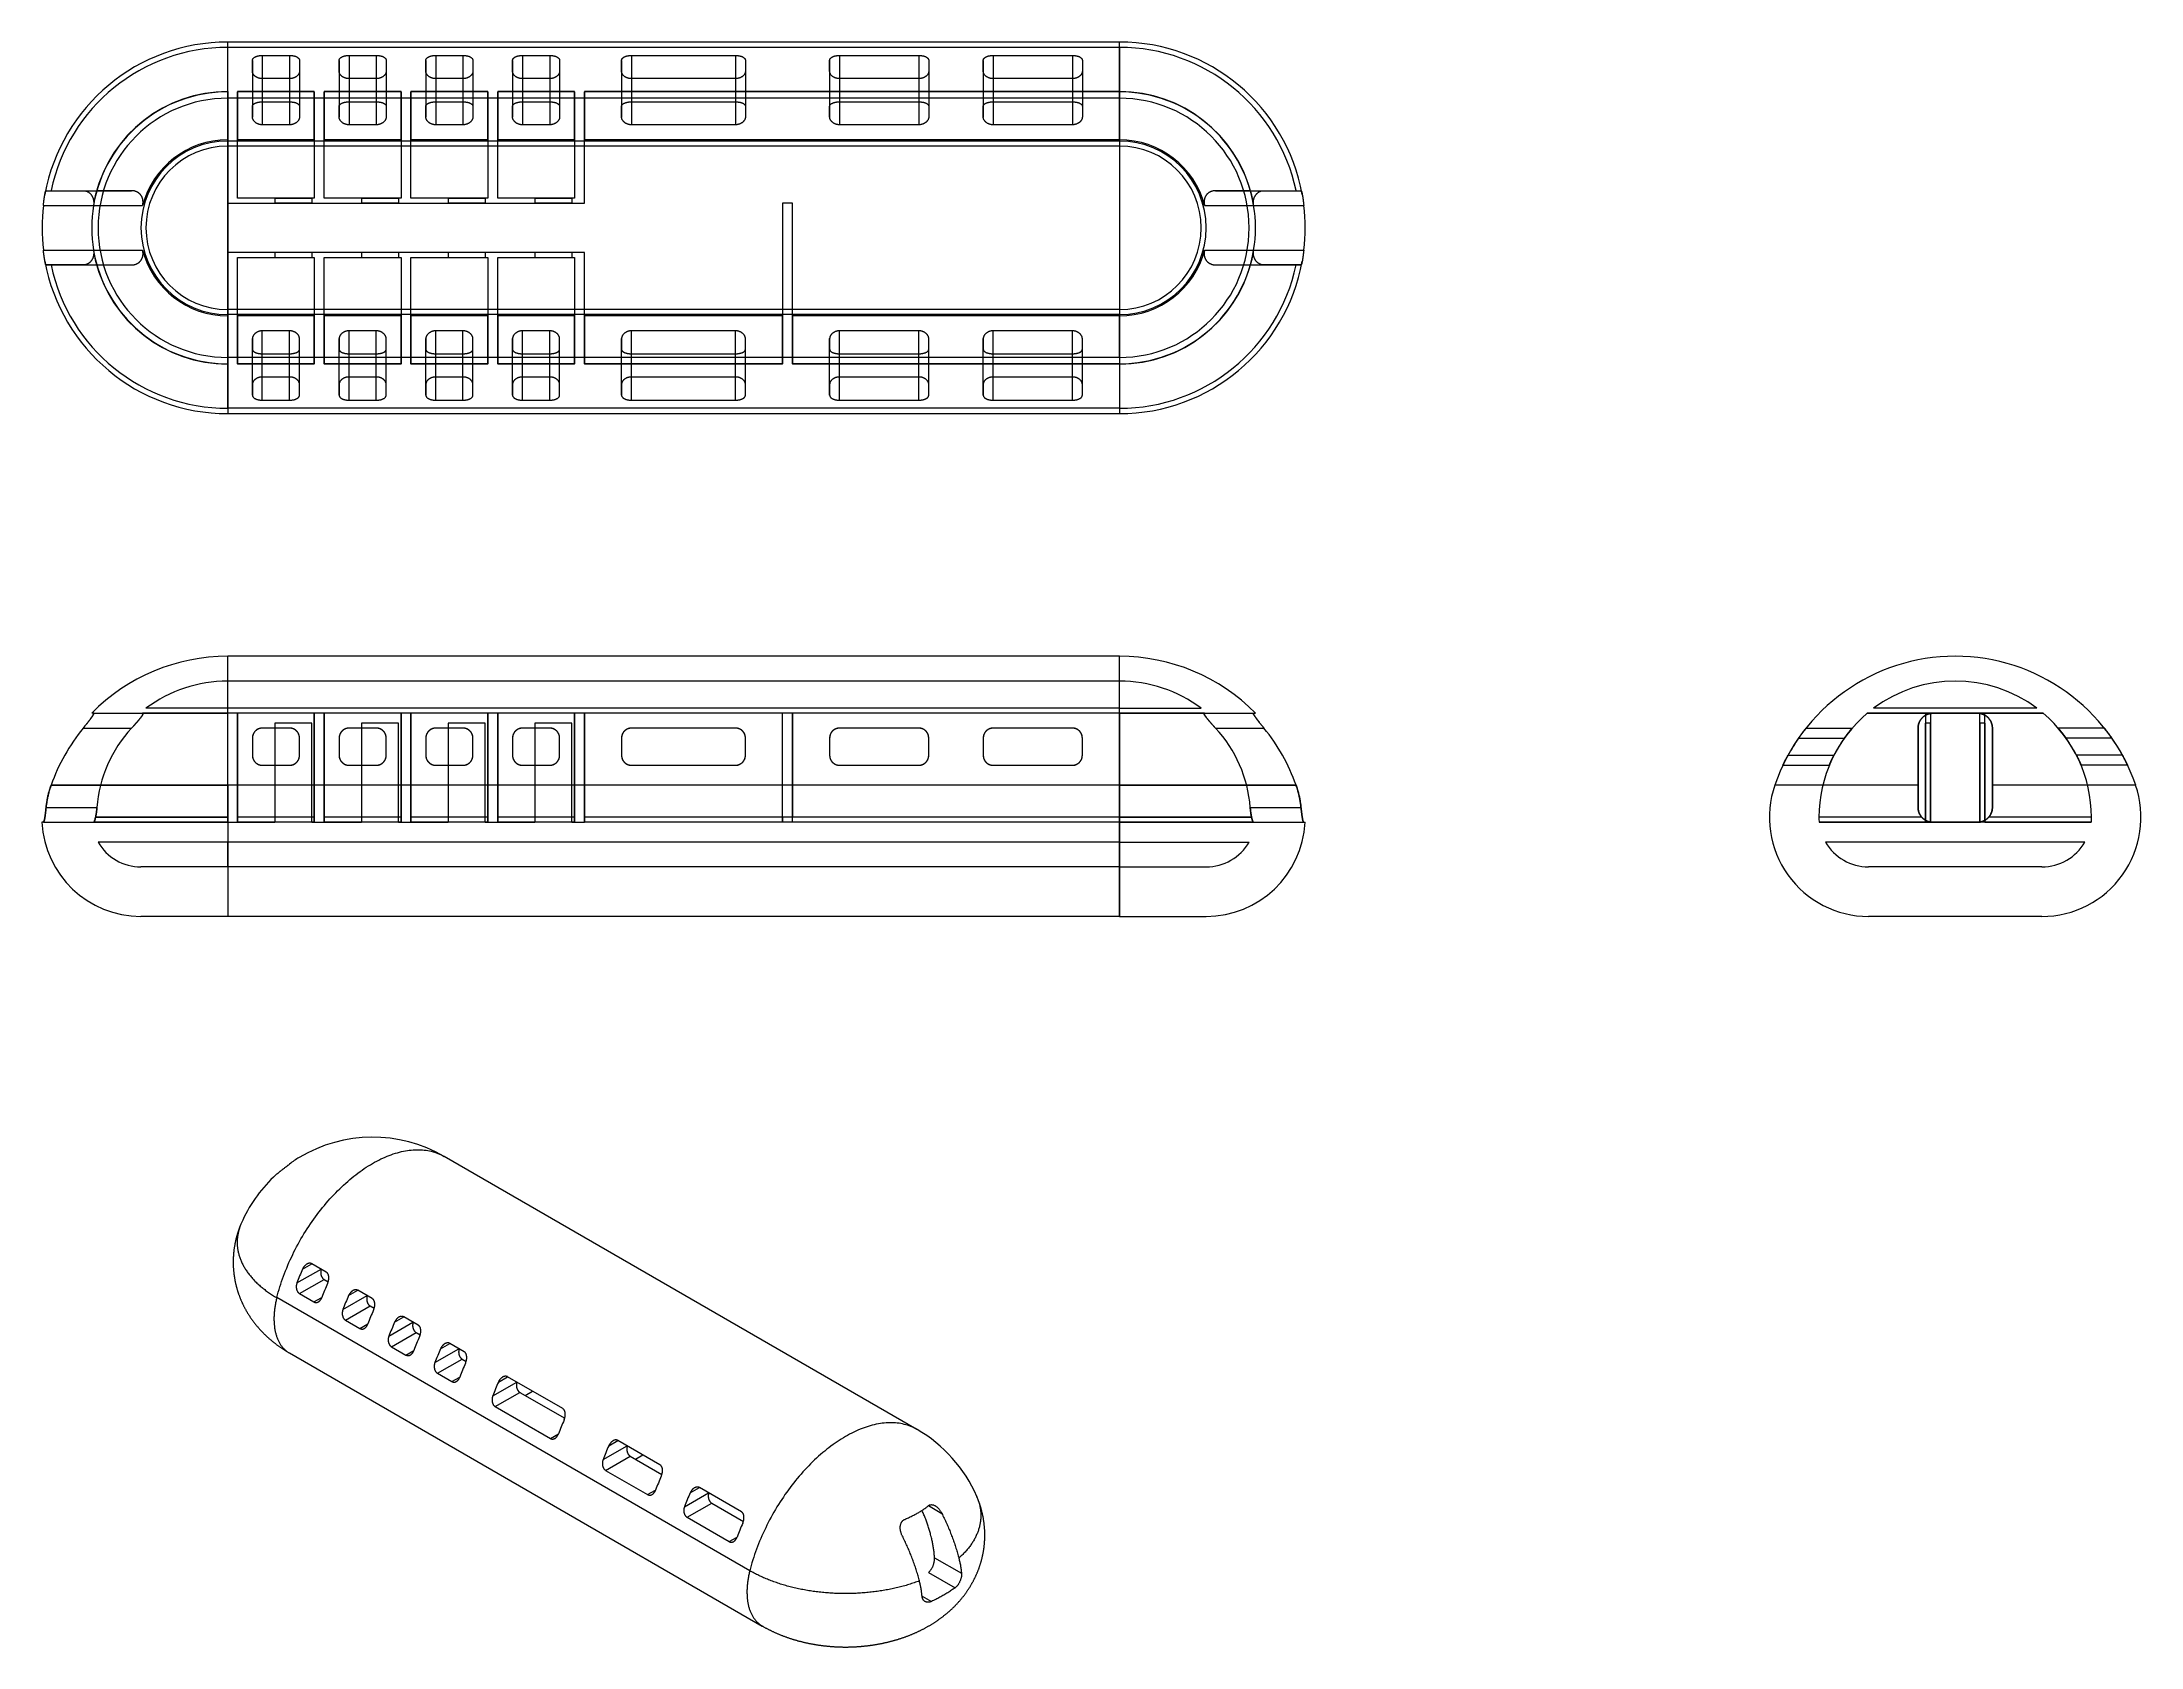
# Paper-space layout 'Presentación1' of a CAD drawing. Header units: millimetres. Extents: x 455 to 3402, y 15 to 1454.
# Drawn here: x 3119.9 to 3402.3, y 1238.3 to 1454.3 of the extents above.
import ezdxf

# ---------------------------------------------------------------- set-up
doc = ezdxf.new("R2010")
doc.units = ezdxf.units.MM

psp = doc.layouts.new('Presentación1')

# ---------------------------------------------------------------- linework, layer by layer
at = {"color": 7, "linetype": 'Continuous', "lineweight": 15}
for p, q in [((3264.88, 1454.27, -679.02), (3144.88, 1454.27, -679.02)), ((3144.88, 1440.94, -679.02), (3144.88, 1454.27, -679.02)), ((3144.88, 1404.99, -679.02), (3144.88, 1453.55, -679.02)), ((3264.88, 1453.55, -679.02), (3144.88, 1453.55, -679.02)), ((3148.21, 1450.34, -679.02), (3148.21, 1451.78, -679.02)), ((3148.21, 1451.78, -679.02), (3148.21, 1445.6, -679.02)), ((3149.54, 1452.46, -679.02), (3153.21, 1452.46, -679.02)), ((3149.54, 1452.46, -679.02), (3149.54, 1446.22, -679.02)), ((3153.21, 1452.46, -679.02), (3153.21, 1446.22, -679.02)), ((3154.54, 1451.78, -679.02), (3154.54, 1450.34, -679.02)), ((3154.54, 1451.78, -679.02), (3154.54, 1445.6, -679.02)), ((3159.88, 1450.34, -679.02), (3159.88, 1451.78, -679.02)), ((3159.88, 1451.78, -679.02), (3159.88, 1445.6, -679.02)), ((3161.21, 1452.46, -679.02), (3164.88, 1452.46, -679.02)), ((3161.21, 1452.46, -679.02), (3161.21, 1446.22, -679.02)), ((3164.88, 1452.46, -679.02), (3164.88, 1446.22, -679.02)), ((3166.21, 1451.78, -679.02), (3166.21, 1450.34, -679.02)), ((3166.21, 1451.78, -679.02), (3166.21, 1445.6, -679.02)), ((3171.54, 1450.34, -679.02), (3171.54, 1451.78, -679.02)), ((3171.54, 1451.78, -679.02), (3171.54, 1445.6, -679.02)), ((3172.88, 1452.46, -679.02), (3176.54, 1452.46, -679.02)), ((3172.88, 1452.46, -679.02), (3172.88, 1446.22, -679.02)), ((3176.54, 1452.46, -679.02), (3176.54, 1446.22, -679.02)), ((3177.88, 1451.78, -679.02), (3177.88, 1450.34, -679.02)), ((3177.88, 1451.78, -679.02), (3177.88, 1445.6, -679.02)), ((3183.21, 1450.34, -679.02), (3183.21, 1451.78, -679.02)), ((3183.21, 1451.78, -679.02), (3183.21, 1445.6, -679.02)), ((3184.54, 1452.46, -679.02), (3188.21, 1452.46, -679.02)), ((3184.54, 1452.46, -679.02), (3184.54, 1446.22, -679.02)), ((3188.21, 1452.46, -679.02), (3188.21, 1446.22, -679.02)), ((3189.54, 1451.78, -679.02), (3189.54, 1450.34, -679.02)), ((3189.54, 1451.78, -679.02), (3189.54, 1445.6, -679.02)), ((3197.88, 1450.34, -679.02), (3197.88, 1451.78, -679.02)), ((3197.88, 1451.78, -679.02), (3197.88, 1445.6, -679.02)), ((3199.21, 1452.46, -679.02), (3213.21, 1452.46, -679.02)), ((3199.21, 1452.46, -679.02), (3199.21, 1446.22, -679.02)), ((3213.21, 1452.46, -679.02), (3213.21, 1446.22, -679.02)), ((3214.54, 1451.78, -679.02), (3214.54, 1450.34, -679.02)), ((3214.54, 1451.78, -679.02), (3214.54, 1445.6, -679.02)), ((3225.88, 1450.34, -679.02), (3225.88, 1451.78, -679.02)), ((3225.88, 1451.78, -679.02), (3225.88, 1445.6, -679.02)), ((3227.21, 1452.46, -679.02), (3237.88, 1452.46, -679.02)), ((3227.21, 1452.46, -679.02), (3227.21, 1446.22, -679.02)), ((3237.88, 1452.46, -679.02), (3237.88, 1446.22, -679.02)), ((3239.21, 1451.78, -679.02), (3239.21, 1450.34, -679.02)), ((3239.21, 1451.78, -679.02), (3239.21, 1445.6, -679.02)), ((3246.54, 1450.34, -679.02), (3246.54, 1451.78, -679.02)), ((3246.54, 1451.78, -679.02), (3246.54, 1445.6, -679.02)), ((3247.88, 1452.46, -679.02), (3258.54, 1452.46, -679.02)), ((3247.88, 1452.46, -679.02), (3247.88, 1446.22, -679.02)), ((3258.54, 1452.46, -679.02), (3258.54, 1446.22, -679.02)), ((3259.88, 1451.78, -679.02), (3259.88, 1450.34, -679.02)), ((3259.88, 1451.78, -679.02), (3259.88, 1445.6, -679.02)), ((3264.88, 1440.94, -679.02), (3264.88, 1454.27, -679.02)), ((3264.88, 1453.55, -679.02), (3264.88, 1404.99, -679.02)), ((3148.21, 1450.34, -679.02), (3148.21, 1444.18, -679.02)), ((3153.21, 1449.34, -679.02), (3149.54, 1449.34, -679.02)), ((3149.54, 1449.34, -679.02), (3149.54, 1443.13, -679.02)), ((3153.21, 1449.34, -679.02), (3153.21, 1443.13, -679.02)), ((3154.54, 1450.34, -679.02), (3154.54, 1444.18, -679.02)), ((3159.88, 1450.34, -679.02), (3159.88, 1444.18, -679.02)), ((3164.88, 1449.34, -679.02), (3161.21, 1449.34, -679.02)), ((3161.21, 1449.34, -679.02), (3161.21, 1443.13, -679.02)), ((3164.88, 1449.34, -679.02), (3164.88, 1443.13, -679.02)), ((3166.21, 1450.34, -679.02), (3166.21, 1444.18, -679.02)), ((3171.54, 1450.34, -679.02), (3171.54, 1444.18, -679.02)), ((3176.54, 1449.34, -679.02), (3172.88, 1449.34, -679.02)), ((3172.88, 1449.34, -679.02), (3172.88, 1443.13, -679.02)), ((3176.54, 1449.34, -679.02), (3176.54, 1443.13, -679.02)), ((3177.88, 1450.34, -679.02), (3177.88, 1444.18, -679.02)), ((3183.21, 1450.34, -679.02), (3183.21, 1444.18, -679.02)), ((3188.21, 1449.34, -679.02), (3184.54, 1449.34, -679.02)), ((3184.54, 1449.34, -679.02), (3184.54, 1443.13, -679.02)), ((3188.21, 1449.34, -679.02), (3188.21, 1443.13, -679.02)), ((3189.54, 1450.34, -679.02), (3189.54, 1444.18, -679.02)), ((3197.88, 1450.34, -679.02), (3197.88, 1444.18, -679.02)), ((3213.21, 1449.34, -679.02), (3199.21, 1449.34, -679.02)), ((3199.21, 1449.34, -679.02), (3199.21, 1443.13, -679.02)), ((3213.21, 1449.34, -679.02), (3213.21, 1443.13, -679.02)), ((3214.54, 1450.34, -679.02), (3214.54, 1444.18, -679.02)), ((3225.88, 1450.34, -679.02), (3225.88, 1444.18, -679.02)), ((3237.88, 1449.34, -679.02), (3227.21, 1449.34, -679.02)), ((3227.21, 1449.34, -679.02), (3227.21, 1443.13, -679.02)), ((3237.88, 1449.34, -679.02), (3237.88, 1443.13, -679.02)), ((3239.21, 1450.34, -679.02), (3239.21, 1444.18, -679.02)), ((3246.54, 1450.34, -679.02), (3246.54, 1444.18, -679.02)), ((3258.54, 1449.34, -679.02), (3247.88, 1449.34, -679.02)), ((3247.88, 1449.34, -679.02), (3247.88, 1443.13, -679.02)), ((3258.54, 1449.34, -679.02), (3258.54, 1443.13, -679.02)), ((3259.88, 1450.34, -679.02), (3259.88, 1444.18, -679.02)), ((3144.88, 1447.57, -679.02), (3144.88, 1447.61, -679.02)), ((3144.88, 1447.61, -679.02), (3144.88, 1441.11, -679.02)), ((3144.88, 1447.57, -679.02), (3144.88, 1432.61, -679.02)), ((3144.88, 1440.94, -679.02), (3144.88, 1446.71, -679.02)), ((3264.88, 1446.71, -679.02), (3144.88, 1446.71, -679.02)), ((3146.21, 1447.61, -679.02), (3146.21, 1441.11, -679.02)), ((3156.54, 1447.61, -679.02), (3146.21, 1447.61, -679.02)), ((3146.21, 1447.61, -679.02), (3146.21, 1447.57, -679.02)), ((3156.54, 1447.57, -679.02), (3146.21, 1447.57, -679.02)), ((3146.21, 1433.27, -679.02), (3146.21, 1447.57, -679.02)), ((3149.54, 1446.22, -679.02), (3153.21, 1446.22, -679.02)), ((3156.54, 1441.11, -679.02), (3156.54, 1447.61, -679.02)), ((3156.54, 1447.57, -679.02), (3156.54, 1447.61, -679.02)), ((3156.54, 1447.57, -679.02), (3156.54, 1433.27, -679.02)), ((3157.88, 1447.61, -679.02), (3157.88, 1441.11, -679.02)), ((3157.88, 1447.61, -679.02), (3157.88, 1447.57, -679.02)), ((3168.21, 1447.61, -679.02), (3157.88, 1447.61, -679.02)), ((3168.21, 1447.57, -679.02), (3157.88, 1447.57, -679.02)), ((3157.88, 1433.27, -679.02), (3157.88, 1447.57, -679.02)), ((3161.21, 1446.22, -679.02), (3164.88, 1446.22, -679.02)), ((3168.21, 1441.11, -679.02), (3168.21, 1447.61, -679.02)), ((3168.21, 1447.57, -679.02), (3168.21, 1447.61, -679.02)), ((3168.21, 1447.57, -679.02), (3168.21, 1433.27, -679.02)), ((3169.54, 1447.61, -679.02), (3169.54, 1441.11, -679.02)), ((3179.88, 1447.61, -679.02), (3169.54, 1447.61, -679.02)), ((3169.54, 1447.61, -679.02), (3169.54, 1447.57, -679.02)), ((3179.88, 1447.57, -679.02), (3169.54, 1447.57, -679.02)), ((3169.54, 1433.27, -679.02), (3169.54, 1447.57, -679.02)), ((3172.88, 1446.22, -679.02), (3176.54, 1446.22, -679.02)), ((3179.88, 1441.11, -679.02), (3179.88, 1447.61, -679.02)), ((3179.88, 1447.57, -679.02), (3179.88, 1447.61, -679.02)), ((3179.88, 1447.57, -679.02), (3179.88, 1433.27, -679.02)), ((3181.21, 1447.61, -679.02), (3181.21, 1441.11, -679.02)), ((3191.54, 1447.61, -679.02), (3181.21, 1447.61, -679.02)), ((3181.21, 1447.61, -679.02), (3181.21, 1447.57, -679.02)), ((3191.54, 1447.57, -679.02), (3181.21, 1447.57, -679.02)), ((3181.21, 1433.27, -679.02), (3181.21, 1447.57, -679.02)), ((3184.54, 1446.22, -679.02), (3188.21, 1446.22, -679.02)), ((3191.54, 1441.11, -679.02), (3191.54, 1447.61, -679.02)), ((3191.54, 1447.57, -679.02), (3191.54, 1447.61, -679.02)), ((3191.54, 1447.57, -679.02), (3191.54, 1433.27, -679.02)), ((3192.88, 1447.61, -679.02), (3192.88, 1447.57, -679.02)), ((3264.88, 1447.61, -679.02), (3192.88, 1447.61, -679.02)), ((3192.88, 1447.61, -679.02), (3192.88, 1441.11, -679.02)), ((3264.88, 1447.57, -679.02), (3192.88, 1447.57, -679.02)), ((3192.88, 1432.61, -679.02), (3192.88, 1447.57, -679.02)), ((3199.21, 1446.22, -679.02), (3213.21, 1446.22, -679.02)), ((3227.21, 1446.22, -679.02), (3237.88, 1446.22, -679.02)), ((3247.88, 1446.22, -679.02), (3258.54, 1446.22, -679.02)), ((3264.88, 1447.57, -679.02), (3264.88, 1447.61, -679.02)), ((3264.88, 1447.61, -679.02), (3264.88, 1441.11, -679.02)), ((3264.88, 1440.94, -679.02), (3264.88, 1446.71, -679.02)), ((3148.21, 1444.18, -679.02), (3148.21, 1445.6, -679.02)), ((3154.54, 1445.6, -679.02), (3154.54, 1444.18, -679.02)), ((3159.88, 1444.18, -679.02), (3159.88, 1445.6, -679.02)), ((3166.21, 1445.6, -679.02), (3166.21, 1444.18, -679.02)), ((3171.54, 1444.18, -679.02), (3171.54, 1445.6, -679.02)), ((3177.88, 1445.6, -679.02), (3177.88, 1444.18, -679.02)), ((3183.21, 1444.18, -679.02), (3183.21, 1445.6, -679.02)), ((3189.54, 1445.6, -679.02), (3189.54, 1444.18, -679.02)), ((3197.88, 1444.18, -679.02), (3197.88, 1445.6, -679.02)), ((3214.54, 1445.6, -679.02), (3214.54, 1444.18, -679.02)), ((3225.88, 1444.18, -679.02), (3225.88, 1445.6, -679.02)), ((3239.21, 1445.6, -679.02), (3239.21, 1444.18, -679.02)), ((3246.54, 1444.18, -679.02), (3246.54, 1445.6, -679.02)), ((3259.88, 1445.6, -679.02), (3259.88, 1444.18, -679.02)), ((3144.88, 1441.11, -679.02), (3144.88, 1432.61, -679.02)), ((3264.88, 1440.94, -679.02), (3144.88, 1440.94, -679.02)), ((3156.54, 1441.11, -679.02), (3146.21, 1441.11, -679.02)), ((3146.21, 1433.27, -679.02), (3146.21, 1441.11, -679.02)), ((3153.21, 1443.13, -679.02), (3149.54, 1443.13, -679.02)), ((3156.54, 1441.11, -679.02), (3156.54, 1433.27, -679.02)), ((3157.88, 1433.27, -679.02), (3157.88, 1441.11, -679.02)), ((3168.21, 1441.11, -679.02), (3157.88, 1441.11, -679.02)), ((3164.88, 1443.13, -679.02), (3161.21, 1443.13, -679.02)), ((3168.21, 1441.11, -679.02), (3168.21, 1433.27, -679.02)), ((3169.54, 1433.27, -679.02), (3169.54, 1441.11, -679.02)), ((3179.88, 1441.11, -679.02), (3169.54, 1441.11, -679.02)), ((3176.54, 1443.13, -679.02), (3172.88, 1443.13, -679.02)), ((3179.88, 1441.11, -679.02), (3179.88, 1433.27, -679.02)), ((3181.21, 1433.27, -679.02), (3181.21, 1441.11, -679.02)), ((3191.54, 1441.11, -679.02), (3181.21, 1441.11, -679.02)), ((3188.21, 1443.13, -679.02), (3184.54, 1443.13, -679.02)), ((3191.54, 1441.11, -679.02), (3191.54, 1433.27, -679.02)), ((3192.88, 1432.61, -679.02), (3192.88, 1441.11, -679.02)), ((3264.88, 1441.11, -679.02), (3192.88, 1441.11, -679.02)), ((3213.21, 1443.13, -679.02), (3199.21, 1443.13, -679.02)), ((3237.88, 1443.13, -679.02), (3227.21, 1443.13, -679.02)), ((3258.54, 1443.13, -679.02), (3247.88, 1443.13, -679.02)), ((3144.88, 1440.27, -679.02), (3144.88, 1418.27, -679.02)), ((3264.88, 1440.27, -679.02), (3144.88, 1440.27, -679.02)), ((3264.88, 1440.27, -679.02), (3264.88, 1418.27, -679.02)), ((3120.08, 1432.27, -679.02), (3126.83, 1432.27, -679.02)), ((3120.45, 1434.27, -679.02), (3127.29, 1434.27, -679.02)), ((3121.12, 1434.27, -679.02), (3125.44, 1434.27, -679.02)), ((3125.44, 1434.27, -679.02), (3131.95, 1434.27, -679.02)), ((3126.83, 1432.27, -679.02), (3133.43, 1432.27, -679.02)), ((3131.95, 1434.27, -679.02), (3127.29, 1434.27, -679.02)), ((3144.88, 1432.61, -679.02), (3192.88, 1432.61, -679.02)), ((3144.88, 1432.61, -679.02), (3151.21, 1432.61, -679.02)), ((3156.54, 1433.27, -679.02), (3146.21, 1433.27, -679.02)), ((3151.21, 1433.27, -679.02), (3146.21, 1433.27, -679.02)), ((3151.21, 1433.27, -679.02), (3151.21, 1432.61, -679.02)), ((3151.21, 1433.27, -679.02), (3156.21, 1433.27, -679.02)), ((3156.21, 1432.61, -679.02), (3151.21, 1432.61, -679.02)), ((3156.21, 1433.27, -679.02), (3156.21, 1432.61, -679.02)), ((3156.54, 1433.27, -679.02), (3156.21, 1433.27, -679.02)), ((3156.21, 1432.61, -679.02), (3162.88, 1432.61, -679.02)), ((3168.21, 1433.27, -679.02), (3157.88, 1433.27, -679.02)), ((3162.88, 1433.27, -679.02), (3157.88, 1433.27, -679.02)), ((3162.88, 1433.27, -679.02), (3162.88, 1432.61, -679.02)), ((3162.88, 1433.27, -679.02), (3167.88, 1433.27, -679.02)), ((3167.88, 1432.61, -679.02), (3162.88, 1432.61, -679.02)), ((3167.88, 1433.27, -679.02), (3167.88, 1432.61, -679.02)), ((3168.21, 1433.27, -679.02), (3167.88, 1433.27, -679.02)), ((3167.88, 1432.61, -679.02), (3174.54, 1432.61, -679.02)), ((3179.88, 1433.27, -679.02), (3169.54, 1433.27, -679.02)), ((3174.54, 1433.27, -679.02), (3169.54, 1433.27, -679.02)), ((3174.54, 1433.27, -679.02), (3174.54, 1432.61, -679.02)), ((3174.54, 1433.27, -679.02), (3179.54, 1433.27, -679.02)), ((3179.54, 1432.61, -679.02), (3174.54, 1432.61, -679.02)), ((3179.54, 1433.27, -679.02), (3179.54, 1432.61, -679.02)), ((3179.88, 1433.27, -679.02), (3179.54, 1433.27, -679.02)), ((3179.54, 1432.61, -679.02), (3186.21, 1432.61, -679.02)), ((3191.54, 1433.27, -679.02), (3181.21, 1433.27, -679.02)), ((3186.21, 1433.27, -679.02), (3181.21, 1433.27, -679.02)), ((3186.21, 1433.27, -679.02), (3186.21, 1432.61, -679.02)), ((3186.21, 1433.27, -679.02), (3191.21, 1433.27, -679.02)), ((3191.21, 1432.61, -679.02), (3186.21, 1432.61, -679.02)), ((3191.21, 1433.27, -679.02), (3191.21, 1432.61, -679.02)), ((3191.54, 1433.27, -679.02), (3191.21, 1433.27, -679.02)), ((3191.21, 1432.61, -679.02), (3192.88, 1432.61, -679.02)), ((3220.88, 1432.61, -679.02), (3219.54, 1432.61, -679.02)), ((3219.54, 1432.61, -679.02), (3219.54, 1417.44, -679.02)), ((3219.54, 1432.61, -679.02), (3219.54, 1410.97, -679.02)), ((3220.88, 1417.44, -679.02), (3220.88, 1432.61, -679.02)), ((3220.88, 1410.97, -679.02), (3220.88, 1432.61, -679.02)), ((3276.33, 1432.27, -679.02), (3282.93, 1432.27, -679.02)), ((3282.47, 1434.27, -679.02), (3277.8, 1434.27, -679.02)), ((3277.8, 1434.27, -679.02), (3284.31, 1434.27, -679.02)), ((3282.47, 1434.27, -679.02), (3289.3, 1434.27, -679.02)), ((3282.93, 1432.27, -679.02), (3289.68, 1432.27, -679.02)), ((3284.31, 1434.27, -679.02), (3288.64, 1434.27, -679.02)), ((3120.08, 1426.27, -679.02), (3126.83, 1426.27, -679.02)), ((3120.45, 1424.27, -679.02), (3127.29, 1424.27, -679.02)), ((3125.44, 1424.27, -679.02), (3121.12, 1424.27, -679.02)), ((3125.44, 1424.27, -679.02), (3131.95, 1424.27, -679.02)), ((3126.83, 1426.27, -679.02), (3133.43, 1426.27, -679.02)), ((3127.29, 1424.27, -679.02), (3131.95, 1424.27, -679.02)), ((3192.88, 1425.94, -679.02), (3144.88, 1425.94, -679.02)), ((3144.88, 1425.94, -679.02), (3144.88, 1417.44, -679.02)), ((3151.21, 1425.94, -679.02), (3144.88, 1425.94, -679.02)), ((3144.88, 1425.94, -679.02), (3144.88, 1410.97, -679.02)), ((3146.21, 1425.27, -679.02), (3151.21, 1425.27, -679.02)), ((3146.21, 1425.27, -679.02), (3156.54, 1425.27, -679.02)), ((3146.21, 1417.44, -679.02), (3146.21, 1425.27, -679.02)), ((3146.21, 1410.97, -679.02), (3146.21, 1425.27, -679.02)), ((3156.21, 1425.94, -679.02), (3151.21, 1425.94, -679.02)), ((3151.21, 1425.94, -679.02), (3151.21, 1425.27, -679.02)), ((3151.21, 1425.27, -679.02), (3156.21, 1425.27, -679.02)), ((3162.88, 1425.94, -679.02), (3156.21, 1425.94, -679.02)), ((3156.21, 1425.94, -679.02), (3156.21, 1425.27, -679.02)), ((3156.21, 1425.27, -679.02), (3156.54, 1425.27, -679.02)), ((3156.54, 1425.27, -679.02), (3156.54, 1410.97, -679.02)), ((3156.54, 1425.27, -679.02), (3156.54, 1417.44, -679.02)), ((3157.88, 1425.27, -679.02), (3162.88, 1425.27, -679.02)), ((3157.88, 1425.27, -679.02), (3168.21, 1425.27, -679.02)), ((3157.88, 1417.44, -679.02), (3157.88, 1425.27, -679.02)), ((3157.88, 1410.97, -679.02), (3157.88, 1425.27, -679.02)), ((3167.88, 1425.94, -679.02), (3162.88, 1425.94, -679.02)), ((3162.88, 1425.94, -679.02), (3162.88, 1425.27, -679.02)), ((3162.88, 1425.27, -679.02), (3167.88, 1425.27, -679.02)), ((3174.54, 1425.94, -679.02), (3167.88, 1425.94, -679.02)), ((3167.88, 1425.94, -679.02), (3167.88, 1425.27, -679.02)), ((3167.88, 1425.27, -679.02), (3168.21, 1425.27, -679.02)), ((3168.21, 1425.27, -679.02), (3168.21, 1410.97, -679.02)), ((3168.21, 1425.27, -679.02), (3168.21, 1417.44, -679.02)), ((3169.54, 1425.27, -679.02), (3174.54, 1425.27, -679.02)), ((3169.54, 1425.27, -679.02), (3179.88, 1425.27, -679.02)), ((3169.54, 1417.44, -679.02), (3169.54, 1425.27, -679.02)), ((3169.54, 1410.97, -679.02), (3169.54, 1425.27, -679.02)), ((3179.54, 1425.94, -679.02), (3174.54, 1425.94, -679.02)), ((3174.54, 1425.94, -679.02), (3174.54, 1425.27, -679.02)), ((3174.54, 1425.27, -679.02), (3179.54, 1425.27, -679.02)), ((3186.21, 1425.94, -679.02), (3179.54, 1425.94, -679.02)), ((3179.54, 1425.94, -679.02), (3179.54, 1425.27, -679.02)), ((3179.54, 1425.27, -679.02), (3179.88, 1425.27, -679.02)), ((3179.88, 1425.27, -679.02), (3179.88, 1410.97, -679.02)), ((3179.88, 1425.27, -679.02), (3179.88, 1417.44, -679.02)), ((3181.21, 1425.27, -679.02), (3186.21, 1425.27, -679.02)), ((3181.21, 1410.97, -679.02), (3181.21, 1425.27, -679.02)), ((3181.21, 1425.27, -679.02), (3191.54, 1425.27, -679.02)), ((3181.21, 1417.44, -679.02), (3181.21, 1425.27, -679.02)), ((3191.21, 1425.94, -679.02), (3186.21, 1425.94, -679.02)), ((3186.21, 1425.94, -679.02), (3186.21, 1425.27, -679.02)), ((3186.21, 1425.27, -679.02), (3191.21, 1425.27, -679.02)), ((3192.88, 1425.94, -679.02), (3191.21, 1425.94, -679.02)), ((3191.21, 1425.94, -679.02), (3191.21, 1425.27, -679.02)), ((3191.21, 1425.27, -679.02), (3191.54, 1425.27, -679.02)), ((3191.54, 1425.27, -679.02), (3191.54, 1410.97, -679.02)), ((3191.54, 1425.27, -679.02), (3191.54, 1417.44, -679.02)), ((3192.88, 1417.44, -679.02), (3192.88, 1425.94, -679.02)), ((3192.88, 1410.97, -679.02), (3192.88, 1425.94, -679.02)), ((3276.33, 1426.27, -679.02), (3282.93, 1426.27, -679.02)), ((3277.8, 1424.27, -679.02), (3282.47, 1424.27, -679.02)), ((3277.8, 1424.27, -679.02), (3284.31, 1424.27, -679.02)), ((3282.47, 1424.27, -679.02), (3289.3, 1424.27, -679.02)), ((3282.93, 1426.27, -679.02), (3289.68, 1426.27, -679.02)), ((3288.64, 1424.27, -679.02), (3284.31, 1424.27, -679.02)), ((3264.88, 1418.27, -679.02), (3144.88, 1418.27, -679.02)), ((3264.88, 1417.61, -679.02), (3144.88, 1417.61, -679.02)), ((3144.88, 1417.61, -679.02), (3144.88, 1404.27, -679.02)), ((3144.88, 1417.61, -679.02), (3144.88, 1411.83, -679.02)), ((3144.88, 1410.94, -679.02), (3144.88, 1417.44, -679.02)), ((3146.21, 1417.44, -679.02), (3146.21, 1410.94, -679.02)), ((3156.54, 1417.44, -679.02), (3146.21, 1417.44, -679.02)), ((3153.21, 1415.41, -679.02), (3149.54, 1415.41, -679.02)), ((3149.54, 1409.2, -679.02), (3149.54, 1415.41, -679.02)), ((3153.21, 1409.2, -679.02), (3153.21, 1415.41, -679.02)), ((3156.54, 1410.94, -679.02), (3156.54, 1417.44, -679.02)), ((3168.21, 1417.44, -679.02), (3157.88, 1417.44, -679.02)), ((3157.88, 1417.44, -679.02), (3157.88, 1410.94, -679.02)), ((3164.88, 1415.41, -679.02), (3161.21, 1415.41, -679.02)), ((3161.21, 1409.2, -679.02), (3161.21, 1415.41, -679.02)), ((3164.88, 1409.2, -679.02), (3164.88, 1415.41, -679.02)), ((3168.21, 1410.94, -679.02), (3168.21, 1417.44, -679.02)), ((3179.88, 1417.44, -679.02), (3169.54, 1417.44, -679.02)), ((3169.54, 1417.44, -679.02), (3169.54, 1410.94, -679.02)), ((3176.54, 1415.41, -679.02), (3172.88, 1415.41, -679.02)), ((3172.88, 1409.2, -679.02), (3172.88, 1415.41, -679.02)), ((3176.54, 1409.2, -679.02), (3176.54, 1415.41, -679.02)), ((3179.88, 1410.94, -679.02), (3179.88, 1417.44, -679.02)), ((3191.54, 1417.44, -679.02), (3181.21, 1417.44, -679.02)), ((3181.21, 1417.44, -679.02), (3181.21, 1410.94, -679.02)), ((3188.21, 1415.41, -679.02), (3184.54, 1415.41, -679.02)), ((3184.54, 1409.2, -679.02), (3184.54, 1415.41, -679.02)), ((3188.21, 1409.2, -679.02), (3188.21, 1415.41, -679.02)), ((3191.54, 1410.94, -679.02), (3191.54, 1417.44, -679.02)), ((3219.54, 1417.44, -679.02), (3192.88, 1417.44, -679.02)), ((3192.88, 1417.44, -679.02), (3192.88, 1410.94, -679.02)), ((3213.21, 1415.41, -679.02), (3199.21, 1415.41, -679.02)), ((3199.21, 1409.2, -679.02), (3199.21, 1415.41, -679.02)), ((3213.21, 1409.2, -679.02), (3213.21, 1415.41, -679.02)), ((3219.54, 1410.94, -679.02), (3219.54, 1417.44, -679.02)), ((3264.88, 1417.44, -679.02), (3220.88, 1417.44, -679.02)), ((3220.88, 1417.44, -679.02), (3220.88, 1410.94, -679.02)), ((3237.88, 1415.41, -679.02), (3227.21, 1415.41, -679.02)), ((3227.21, 1409.2, -679.02), (3227.21, 1415.41, -679.02)), ((3237.88, 1409.2, -679.02), (3237.88, 1415.41, -679.02)), ((3258.54, 1415.41, -679.02), (3247.88, 1415.41, -679.02)), ((3247.88, 1409.2, -679.02), (3247.88, 1415.41, -679.02)), ((3258.54, 1409.2, -679.02), (3258.54, 1415.41, -679.02)), ((3264.88, 1417.61, -679.02), (3264.88, 1404.27, -679.02)), ((3264.88, 1411.83, -679.02), (3264.88, 1417.61, -679.02)), ((3264.88, 1417.44, -679.02), (3264.88, 1410.94, -679.02)), ((3148.21, 1414.36, -679.02), (3148.21, 1412.94, -679.02)), ((3148.21, 1408.21, -679.02), (3148.21, 1414.36, -679.02)), ((3148.21, 1406.76, -679.02), (3148.21, 1412.94, -679.02)), ((3149.54, 1412.33, -679.02), (3153.21, 1412.33, -679.02)), ((3149.54, 1406.08, -679.02), (3149.54, 1412.33, -679.02)), ((3153.21, 1406.08, -679.02), (3153.21, 1412.33, -679.02)), ((3154.54, 1412.94, -679.02), (3154.54, 1414.36, -679.02)), ((3154.54, 1408.21, -679.02), (3154.54, 1414.36, -679.02)), ((3154.54, 1406.76, -679.02), (3154.54, 1412.94, -679.02)), ((3159.88, 1414.36, -679.02), (3159.88, 1412.94, -679.02)), ((3159.88, 1408.21, -679.02), (3159.88, 1414.36, -679.02)), ((3159.88, 1406.76, -679.02), (3159.88, 1412.94, -679.02)), ((3161.21, 1412.33, -679.02), (3164.88, 1412.33, -679.02)), ((3161.21, 1406.08, -679.02), (3161.21, 1412.33, -679.02)), ((3164.88, 1406.08, -679.02), (3164.88, 1412.33, -679.02)), ((3166.21, 1412.94, -679.02), (3166.21, 1414.36, -679.02)), ((3166.21, 1408.21, -679.02), (3166.21, 1414.36, -679.02)), ((3166.21, 1406.76, -679.02), (3166.21, 1412.94, -679.02)), ((3171.54, 1414.36, -679.02), (3171.54, 1412.94, -679.02)), ((3171.54, 1408.21, -679.02), (3171.54, 1414.36, -679.02)), ((3171.54, 1406.76, -679.02), (3171.54, 1412.94, -679.02)), ((3172.88, 1412.33, -679.02), (3176.54, 1412.33, -679.02)), ((3172.88, 1406.08, -679.02), (3172.88, 1412.33, -679.02)), ((3176.54, 1406.08, -679.02), (3176.54, 1412.33, -679.02)), ((3177.88, 1412.94, -679.02), (3177.88, 1414.36, -679.02)), ((3177.88, 1408.21, -679.02), (3177.88, 1414.36, -679.02)), ((3177.88, 1406.76, -679.02), (3177.88, 1412.94, -679.02)), ((3183.21, 1414.36, -679.02), (3183.21, 1412.94, -679.02)), ((3183.21, 1408.21, -679.02), (3183.21, 1414.36, -679.02)), ((3183.21, 1406.76, -679.02), (3183.21, 1412.94, -679.02)), ((3184.54, 1412.33, -679.02), (3188.21, 1412.33, -679.02)), ((3184.54, 1406.08, -679.02), (3184.54, 1412.33, -679.02)), ((3188.21, 1406.08, -679.02), (3188.21, 1412.33, -679.02)), ((3189.54, 1412.94, -679.02), (3189.54, 1414.36, -679.02)), ((3189.54, 1408.21, -679.02), (3189.54, 1414.36, -679.02)), ((3189.54, 1406.76, -679.02), (3189.54, 1412.94, -679.02)), ((3197.88, 1414.36, -679.02), (3197.88, 1412.94, -679.02)), ((3197.88, 1408.21, -679.02), (3197.88, 1414.36, -679.02)), ((3197.88, 1406.76, -679.02), (3197.88, 1412.94, -679.02)), ((3199.21, 1412.33, -679.02), (3213.21, 1412.33, -679.02)), ((3199.21, 1406.08, -679.02), (3199.21, 1412.33, -679.02)), ((3213.21, 1406.08, -679.02), (3213.21, 1412.33, -679.02)), ((3214.54, 1412.94, -679.02), (3214.54, 1414.36, -679.02)), ((3214.54, 1408.21, -679.02), (3214.54, 1414.36, -679.02)), ((3214.54, 1406.76, -679.02), (3214.54, 1412.94, -679.02)), ((3225.88, 1414.36, -679.02), (3225.88, 1412.94, -679.02)), ((3225.88, 1408.21, -679.02), (3225.88, 1414.36, -679.02)), ((3225.88, 1406.76, -679.02), (3225.88, 1412.94, -679.02)), ((3227.21, 1412.33, -679.02), (3237.88, 1412.33, -679.02)), ((3227.21, 1406.08, -679.02), (3227.21, 1412.33, -679.02)), ((3237.88, 1406.08, -679.02), (3237.88, 1412.33, -679.02)), ((3239.21, 1412.94, -679.02), (3239.21, 1414.36, -679.02)), ((3239.21, 1408.21, -679.02), (3239.21, 1414.36, -679.02)), ((3239.21, 1406.76, -679.02), (3239.21, 1412.94, -679.02)), ((3246.54, 1414.36, -679.02), (3246.54, 1412.94, -679.02)), ((3246.54, 1408.21, -679.02), (3246.54, 1414.36, -679.02)), ((3246.54, 1406.76, -679.02), (3246.54, 1412.94, -679.02)), ((3247.88, 1412.33, -679.02), (3258.54, 1412.33, -679.02)), ((3247.88, 1406.08, -679.02), (3247.88, 1412.33, -679.02)), ((3258.54, 1406.08, -679.02), (3258.54, 1412.33, -679.02)), ((3259.88, 1412.94, -679.02), (3259.88, 1414.36, -679.02)), ((3259.88, 1408.21, -679.02), (3259.88, 1414.36, -679.02)), ((3259.88, 1406.76, -679.02), (3259.88, 1412.94, -679.02)), ((3264.88, 1411.83, -679.02), (3144.88, 1411.83, -679.02)), ((3144.88, 1410.97, -679.02), (3144.88, 1410.94, -679.02)), ((3146.21, 1410.97, -679.02), (3146.21, 1410.94, -679.02)), ((3156.54, 1410.97, -679.02), (3146.21, 1410.97, -679.02)), ((3156.54, 1410.94, -679.02), (3146.21, 1410.94, -679.02)), ((3156.54, 1410.94, -679.02), (3156.54, 1410.97, -679.02)), ((3157.88, 1410.97, -679.02), (3157.88, 1410.94, -679.02)), ((3168.21, 1410.97, -679.02), (3157.88, 1410.97, -679.02)), ((3168.21, 1410.94, -679.02), (3157.88, 1410.94, -679.02)), ((3168.21, 1410.94, -679.02), (3168.21, 1410.97, -679.02)), ((3169.54, 1410.97, -679.02), (3169.54, 1410.94, -679.02)), ((3179.88, 1410.97, -679.02), (3169.54, 1410.97, -679.02)), ((3179.88, 1410.94, -679.02), (3169.54, 1410.94, -679.02)), ((3179.88, 1410.94, -679.02), (3179.88, 1410.97, -679.02)), ((3191.54, 1410.97, -679.02), (3181.21, 1410.97, -679.02)), ((3181.21, 1410.97, -679.02), (3181.21, 1410.94, -679.02)), ((3191.54, 1410.94, -679.02), (3181.21, 1410.94, -679.02)), ((3191.54, 1410.94, -679.02), (3191.54, 1410.97, -679.02)), ((3219.54, 1410.97, -679.02), (3192.88, 1410.97, -679.02)), ((3192.88, 1410.97, -679.02), (3192.88, 1410.94, -679.02)), ((3219.54, 1410.94, -679.02), (3192.88, 1410.94, -679.02)), ((3219.54, 1410.94, -679.02), (3219.54, 1410.97, -679.02)), ((3220.88, 1410.97, -679.02), (3220.88, 1410.94, -679.02)), ((3264.88, 1410.97, -679.02), (3220.88, 1410.97, -679.02)), ((3264.88, 1410.94, -679.02), (3220.88, 1410.94, -679.02)), ((3264.88, 1410.94, -679.02), (3264.88, 1410.97, -679.02)), ((3148.21, 1408.21, -679.02), (3148.21, 1406.76, -679.02)), ((3153.21, 1409.2, -679.02), (3149.54, 1409.2, -679.02)), ((3154.54, 1406.76, -679.02), (3154.54, 1408.21, -679.02)), ((3159.88, 1408.21, -679.02), (3159.88, 1406.76, -679.02)), ((3164.88, 1409.2, -679.02), (3161.21, 1409.2, -679.02)), ((3166.21, 1406.76, -679.02), (3166.21, 1408.21, -679.02)), ((3171.54, 1408.21, -679.02), (3171.54, 1406.76, -679.02)), ((3176.54, 1409.2, -679.02), (3172.88, 1409.2, -679.02)), ((3177.88, 1406.76, -679.02), (3177.88, 1408.21, -679.02)), ((3183.21, 1408.21, -679.02), (3183.21, 1406.76, -679.02)), ((3188.21, 1409.2, -679.02), (3184.54, 1409.2, -679.02)), ((3189.54, 1406.76, -679.02), (3189.54, 1408.21, -679.02)), ((3197.88, 1408.21, -679.02), (3197.88, 1406.76, -679.02)), ((3213.21, 1409.2, -679.02), (3199.21, 1409.2, -679.02)), ((3214.54, 1406.76, -679.02), (3214.54, 1408.21, -679.02)), ((3225.88, 1408.21, -679.02), (3225.88, 1406.76, -679.02)), ((3237.88, 1409.2, -679.02), (3227.21, 1409.2, -679.02)), ((3239.21, 1406.76, -679.02), (3239.21, 1408.21, -679.02)), ((3246.54, 1408.21, -679.02), (3246.54, 1406.76, -679.02)), ((3258.54, 1409.2, -679.02), (3247.88, 1409.2, -679.02)), ((3259.88, 1406.76, -679.02), (3259.88, 1408.21, -679.02)), ((3264.88, 1404.99, -679.02), (3144.88, 1404.99, -679.02)), ((3144.88, 1404.27, -679.02), (3264.88, 1404.27, -679.02)), ((3149.54, 1406.08, -679.02), (3153.21, 1406.08, -679.02)), ((3161.21, 1406.08, -679.02), (3164.88, 1406.08, -679.02)), ((3172.88, 1406.08, -679.02), (3176.54, 1406.08, -679.02)), ((3184.54, 1406.08, -679.02), (3188.21, 1406.08, -679.02)), ((3199.21, 1406.08, -679.02), (3213.21, 1406.08, -679.02)), ((3227.21, 1406.08, -679.02), (3237.88, 1406.08, -679.02)), ((3247.88, 1406.08, -679.02), (3258.54, 1406.08, -679.02)), ((3264.88, 1371.63, -679.02), (3144.88, 1371.63, -679.02)), ((3144.88, 1354.29, -679.02), (3144.88, 1371.63, -679.02)), ((3264.88, 1354.29, -679.02), (3264.88, 1371.63, -679.02)), ((3264.88, 1368.3, -679.02), (3144.88, 1368.3, -679.02)), ((3144.88, 1364.63, -679.02), (3144.88, 1368.3, -679.02)), ((3264.88, 1364.63, -679.02), (3264.88, 1368.3, -679.02)), ((3144.88, 1364.63, -679.02), (3133.88, 1364.63, -679.02)), ((3264.88, 1364.63, -679.02), (3144.88, 1364.63, -679.02)), ((3264.88, 1364.63, -679.02), (3275.88, 1364.63, -679.02)), ((3388.33, 1364.63, -679.02), (3366.33, 1364.63, -679.02)), ((3388.33, 1364.63, -679.02), (3366.33, 1364.63, -679.02)), ((3125.44, 1361.96, -679.02), (3131.95, 1361.96, -679.02)), ((3126.83, 1363.96, -679.02), (3126.58, 1363.96, -679.02)), ((3126.83, 1363.96, -679.02), (3133.43, 1363.96, -679.02)), ((3133.43, 1363.96, -679.02), (3144.88, 1363.96, -679.02)), ((3144.88, 1363.96, -679.02), (3133.43, 1363.96, -679.02)), ((3144.88, 1349.96, -679.02), (3144.88, 1363.96, -679.02)), ((3192.88, 1363.96, -679.02), (3144.88, 1363.96, -679.02)), ((3144.88, 1349.96, -679.02), (3144.88, 1363.96, -679.02)), ((3144.88, 1349.3, -679.02), (3144.88, 1363.96, -679.02)), ((3146.21, 1363.96, -679.02), (3146.21, 1349.96, -679.02)), ((3156.54, 1363.96, -679.02), (3146.21, 1363.96, -679.02)), ((3146.21, 1349.96, -679.02), (3146.21, 1363.96, -679.02)), ((3146.21, 1363.96, -679.02), (3146.21, 1349.3, -679.02)), ((3153.21, 1361.96, -679.02), (3149.54, 1361.96, -679.02)), ((3151.21, 1362.63, -679.02), (3151.21, 1349.3, -679.02)), ((3156.21, 1362.63, -679.02), (3151.21, 1362.63, -679.02)), ((3156.21, 1349.3, -679.02), (3156.21, 1362.63, -679.02)), ((3156.54, 1349.96, -679.02), (3156.54, 1363.96, -679.02)), ((3156.54, 1363.96, -679.02), (3156.54, 1349.96, -679.02)), ((3156.54, 1349.3, -679.02), (3156.54, 1363.96, -679.02)), ((3168.21, 1363.96, -679.02), (3157.88, 1363.96, -679.02)), ((3157.88, 1363.96, -679.02), (3157.88, 1349.96, -679.02)), ((3157.88, 1349.96, -679.02), (3157.88, 1363.96, -679.02)), ((3157.88, 1349.3, -679.02), (3157.88, 1363.96, -679.02)), ((3164.88, 1361.96, -679.02), (3161.21, 1361.96, -679.02)), ((3162.88, 1362.63, -679.02), (3162.88, 1349.3, -679.02)), ((3167.88, 1362.63, -679.02), (3162.88, 1362.63, -679.02)), ((3167.88, 1349.3, -679.02), (3167.88, 1362.63, -679.02)), ((3168.21, 1349.96, -679.02), (3168.21, 1363.96, -679.02)), ((3168.21, 1363.96, -679.02), (3168.21, 1349.96, -679.02)), ((3168.21, 1349.3, -679.02), (3168.21, 1363.96, -679.02)), ((3169.54, 1363.96, -679.02), (3169.54, 1349.96, -679.02)), ((3179.88, 1363.96, -679.02), (3169.54, 1363.96, -679.02)), ((3169.54, 1349.96, -679.02), (3169.54, 1363.96, -679.02)), ((3169.54, 1349.3, -679.02), (3169.54, 1363.96, -679.02)), ((3176.54, 1361.96, -679.02), (3172.88, 1361.96, -679.02)), ((3174.54, 1362.63, -679.02), (3174.54, 1349.3, -679.02)), ((3179.54, 1362.63, -679.02), (3174.54, 1362.63, -679.02)), ((3179.54, 1349.3, -679.02), (3179.54, 1362.63, -679.02)), ((3179.88, 1349.96, -679.02), (3179.88, 1363.96, -679.02)), ((3179.88, 1363.96, -679.02), (3179.88, 1349.96, -679.02)), ((3179.88, 1349.3, -679.02), (3179.88, 1363.96, -679.02)), ((3191.54, 1363.96, -679.02), (3181.21, 1363.96, -679.02)), ((3181.21, 1363.96, -679.02), (3181.21, 1349.96, -679.02)), ((3181.21, 1349.96, -679.02), (3181.21, 1363.96, -679.02)), ((3181.21, 1349.3, -679.02), (3181.21, 1363.96, -679.02)), ((3188.21, 1361.96, -679.02), (3184.54, 1361.96, -679.02)), ((3186.21, 1362.63, -679.02), (3186.21, 1349.3, -679.02)), ((3191.21, 1362.63, -679.02), (3186.21, 1362.63, -679.02)), ((3191.21, 1349.3, -679.02), (3191.21, 1362.63, -679.02)), ((3191.54, 1349.96, -679.02), (3191.54, 1363.96, -679.02)), ((3191.54, 1363.96, -679.02), (3191.54, 1349.96, -679.02)), ((3191.54, 1349.3, -679.02), (3191.54, 1363.96, -679.02)), ((3219.54, 1363.96, -679.02), (3192.88, 1363.96, -679.02)), ((3192.88, 1363.96, -679.02), (3192.88, 1349.96, -679.02)), ((3264.88, 1363.96, -679.02), (3192.88, 1363.96, -679.02)), ((3192.88, 1349.96, -679.02), (3192.88, 1363.96, -679.02)), ((3192.88, 1349.3, -679.02), (3192.88, 1363.96, -679.02)), ((3213.21, 1361.96, -679.02), (3199.21, 1361.96, -679.02)), ((3219.54, 1349.96, -679.02), (3219.54, 1363.96, -679.02)), ((3220.88, 1363.96, -679.02), (3219.54, 1363.96, -679.02)), ((3219.54, 1349.3, -679.02), (3219.54, 1363.96, -679.02)), ((3220.88, 1363.96, -679.02), (3220.88, 1349.96, -679.02)), ((3264.88, 1363.96, -679.02), (3220.88, 1363.96, -679.02)), ((3220.88, 1349.3, -679.02), (3220.88, 1363.96, -679.02)), ((3237.88, 1361.96, -679.02), (3227.21, 1361.96, -679.02)), ((3258.54, 1361.96, -679.02), (3247.88, 1361.96, -679.02)), ((3264.88, 1363.96, -679.02), (3264.88, 1349.96, -679.02)), ((3276.33, 1363.96, -679.02), (3264.88, 1363.96, -679.02)), ((3264.88, 1363.96, -679.02), (3276.33, 1363.96, -679.02)), ((3264.88, 1349.96, -679.02), (3264.88, 1363.96, -679.02)), ((3276.33, 1363.96, -679.02), (3282.93, 1363.96, -679.02)), ((3277.8, 1361.96, -679.02), (3284.31, 1361.96, -679.02)), ((3282.93, 1363.96, -679.02), (3283.17, 1363.96, -679.02)), ((3357.26, 1361.96, -679.02), (3363.47, 1361.96, -679.02)), ((3374.33, 1363.96, -679.02), (3365.49, 1363.96, -679.02)), ((3374.33, 1363.96, -679.02), (3365.49, 1363.96, -679.02)), ((3365.49, 1363.96, -679.02), (3380.66, 1363.96, -679.02)), ((3365.49, 1363.96, -679.02), (3374, 1363.96, -679.02)), ((3373.33, 1363.96, -679.02), (3365.49, 1363.96, -679.02)), ((3372.33, 1351.3, -679.02), (3372.33, 1361.96, -679.02)), ((3372.33, 1361.96, -679.02), (3372.33, 1351.3, -679.02)), ((3372.33, 1361.96, -679.02), (3372.33, 1354.29, -679.02)), ((3372.33, 1354.29, -679.02), (3372.33, 1361.96, -679.02)), ((3373.33, 1363.96, -679.02), (3373.33, 1349.3, -679.02)), ((3374, 1362.63, -679.02), (3373.33, 1362.63, -679.02)), ((3373.33, 1349.3, -679.02), (3373.33, 1362.63, -679.02)), ((3374, 1363.96, -679.02), (3374, 1349.3, -679.02)), ((3374, 1349.3, -679.02), (3374, 1362.63, -679.02)), ((3380.33, 1363.96, -679.02), (3374.33, 1363.96, -679.02)), ((3374.33, 1363.96, -679.02), (3380.33, 1363.96, -679.02)), ((3389.17, 1363.96, -679.02), (3380.33, 1363.96, -679.02)), ((3389.17, 1363.96, -679.02), (3380.33, 1363.96, -679.02)), ((3389.17, 1363.96, -679.02), (3380.66, 1363.96, -679.02)), ((3380.66, 1349.3, -679.02), (3380.66, 1363.96, -679.02)), ((3380.66, 1362.63, -679.02), (3380.66, 1349.3, -679.02)), ((3381.33, 1362.63, -679.02), (3380.66, 1362.63, -679.02)), ((3381.33, 1363.96, -679.02), (3389.17, 1363.96, -679.02)), ((3381.33, 1349.3, -679.02), (3381.33, 1363.96, -679.02)), ((3381.33, 1362.63, -679.02), (3381.33, 1349.3, -679.02)), ((3382.33, 1361.96, -679.02), (3382.33, 1351.3, -679.02)), ((3382.33, 1351.3, -679.02), (3382.33, 1361.96, -679.02)), ((3382.33, 1354.29, -679.02), (3382.33, 1361.96, -679.02)), ((3382.33, 1361.96, -679.02), (3382.33, 1354.29, -679.02)), ((3397.4, 1361.96, -679.02), (3391.19, 1361.96, -679.02)), ((3148.21, 1360.63, -679.02), (3148.21, 1358.3, -679.02)), ((3148.21, 1360.63, -679.02), (3148.21, 1358.3, -679.02)), ((3148.21, 1360.63, -679.02), (3148.21, 1358.3, -679.02)), ((3148.21, 1360.63, -679.02), (3148.21, 1358.3, -679.02)), ((3154.54, 1358.3, -679.02), (3154.54, 1360.63, -679.02)), ((3154.54, 1358.3, -679.02), (3154.54, 1360.63, -679.02)), ((3154.54, 1358.3, -679.02), (3154.54, 1360.63, -679.02)), ((3154.54, 1358.3, -679.02), (3154.54, 1360.63, -679.02)), ((3159.88, 1360.63, -679.02), (3159.88, 1358.3, -679.02)), ((3159.88, 1360.63, -679.02), (3159.88, 1358.3, -679.02)), ((3159.88, 1360.63, -679.02), (3159.88, 1358.3, -679.02)), ((3159.88, 1360.63, -679.02), (3159.88, 1358.3, -679.02)), ((3166.21, 1358.3, -679.02), (3166.21, 1360.63, -679.02)), ((3166.21, 1358.3, -679.02), (3166.21, 1360.63, -679.02)), ((3166.21, 1358.3, -679.02), (3166.21, 1360.63, -679.02)), ((3166.21, 1358.3, -679.02), (3166.21, 1360.63, -679.02)), ((3171.54, 1360.63, -679.02), (3171.54, 1358.3, -679.02)), ((3171.54, 1360.63, -679.02), (3171.54, 1358.3, -679.02)), ((3171.54, 1360.63, -679.02), (3171.54, 1358.3, -679.02)), ((3171.54, 1360.63, -679.02), (3171.54, 1358.3, -679.02)), ((3177.88, 1358.3, -679.02), (3177.88, 1360.63, -679.02)), ((3177.88, 1358.3, -679.02), (3177.88, 1360.63, -679.02)), ((3177.88, 1358.3, -679.02), (3177.88, 1360.63, -679.02)), ((3177.88, 1358.3, -679.02), (3177.88, 1360.63, -679.02)), ((3183.21, 1360.63, -679.02), (3183.21, 1358.3, -679.02)), ((3183.21, 1360.63, -679.02), (3183.21, 1358.3, -679.02)), ((3183.21, 1360.63, -679.02), (3183.21, 1358.3, -679.02)), ((3183.21, 1360.63, -679.02), (3183.21, 1358.3, -679.02)), ((3189.54, 1358.3, -679.02), (3189.54, 1360.63, -679.02)), ((3189.54, 1358.3, -679.02), (3189.54, 1360.63, -679.02)), ((3189.54, 1358.3, -679.02), (3189.54, 1360.63, -679.02)), ((3189.54, 1358.3, -679.02), (3189.54, 1360.63, -679.02)), ((3197.88, 1360.63, -679.02), (3197.88, 1358.3, -679.02)), ((3197.88, 1360.63, -679.02), (3197.88, 1358.3, -679.02)), ((3197.88, 1360.63, -679.02), (3197.88, 1358.3, -679.02)), ((3197.88, 1360.63, -679.02), (3197.88, 1358.3, -679.02)), ((3214.54, 1358.3, -679.02), (3214.54, 1360.63, -679.02)), ((3214.54, 1358.3, -679.02), (3214.54, 1360.63, -679.02)), ((3214.54, 1358.3, -679.02), (3214.54, 1360.63, -679.02)), ((3214.54, 1358.3, -679.02), (3214.54, 1360.63, -679.02)), ((3225.88, 1360.63, -679.02), (3225.88, 1358.3, -679.02)), ((3225.88, 1360.63, -679.02), (3225.88, 1358.3, -679.02)), ((3225.88, 1360.63, -679.02), (3225.88, 1358.3, -679.02)), ((3225.88, 1360.63, -679.02), (3225.88, 1358.3, -679.02)), ((3239.21, 1358.3, -679.02), (3239.21, 1360.63, -679.02)), ((3239.21, 1358.3, -679.02), (3239.21, 1360.63, -679.02)), ((3239.21, 1358.3, -679.02), (3239.21, 1360.63, -679.02)), ((3239.21, 1358.3, -679.02), (3239.21, 1360.63, -679.02)), ((3246.54, 1360.63, -679.02), (3246.54, 1358.3, -679.02)), ((3246.54, 1360.63, -679.02), (3246.54, 1358.3, -679.02)), ((3246.54, 1360.63, -679.02), (3246.54, 1358.3, -679.02)), ((3246.54, 1360.63, -679.02), (3246.54, 1358.3, -679.02)), ((3259.88, 1358.3, -679.02), (3259.88, 1360.63, -679.02)), ((3259.88, 1358.3, -679.02), (3259.88, 1360.63, -679.02)), ((3259.88, 1358.3, -679.02), (3259.88, 1360.63, -679.02)), ((3259.88, 1358.3, -679.02), (3259.88, 1360.63, -679.02)), ((3356.27, 1360.63, -679.02), (3362.42, 1360.63, -679.02)), ((3398.39, 1360.63, -679.02), (3392.24, 1360.63, -679.02)), ((3149.54, 1356.96, -679.02), (3153.21, 1356.96, -679.02)), ((3161.21, 1356.96, -679.02), (3164.88, 1356.96, -679.02)), ((3172.88, 1356.96, -679.02), (3176.54, 1356.96, -679.02)), ((3184.54, 1356.96, -679.02), (3188.21, 1356.96, -679.02)), ((3199.21, 1356.96, -679.02), (3213.21, 1356.96, -679.02)), ((3227.21, 1356.96, -679.02), (3237.88, 1356.96, -679.02)), ((3247.88, 1356.96, -679.02), (3258.54, 1356.96, -679.02)), ((3354.14, 1356.96, -679.02), (3360.39, 1356.96, -679.02)), ((3354.82, 1358.3, -679.02), (3361, 1358.3, -679.02)), ((3399.84, 1358.3, -679.02), (3393.66, 1358.3, -679.02)), ((3400.52, 1356.96, -679.02), (3394.27, 1356.96, -679.02)), ((3121.12, 1354.29, -679.02), (3144.88, 1354.29, -679.02)), ((3144.88, 1354.29, -679.02), (3121.12, 1354.29, -679.02)), ((3264.88, 1354.29, -679.02), (3144.88, 1354.29, -679.02)), ((3144.88, 1354.29, -679.02), (3144.88, 1336.63, -679.02)), ((3144.88, 1354.29, -679.02), (3144.88, 1336.63, -679.02)), ((3264.88, 1354.29, -679.02), (3264.88, 1336.63, -679.02)), ((3264.88, 1336.63, -679.02), (3264.88, 1354.29, -679.02)), ((3264.88, 1354.29, -679.02), (3288.64, 1354.29, -679.02)), ((3288.64, 1354.29, -679.02), (3264.88, 1354.29, -679.02)), ((3372.33, 1354.29, -679.02), (3353.05, 1354.29, -679.02)), ((3372.33, 1354.29, -679.02), (3353.05, 1354.29, -679.02)), ((3401.61, 1354.29, -679.02), (3382.33, 1354.29, -679.02)), ((3401.61, 1354.29, -679.02), (3382.33, 1354.29, -679.02)), ((3120.45, 1351.3, -679.02), (3127.29, 1351.3, -679.02)), ((3282.47, 1351.3, -679.02), (3289.3, 1351.3, -679.02)), ((3120.08, 1349.3, -679.02), (3119.89, 1349.3, -679.02)), ((3120.08, 1349.3, -679.02), (3126.83, 1349.3, -679.02)), ((3144.88, 1349.3, -679.02), (3126.83, 1349.3, -679.02)), ((3126.83, 1349.3, -679.02), (3144.88, 1349.3, -679.02)), ((3127.1, 1349.96, -679.02), (3144.88, 1349.96, -679.02)), ((3144.88, 1349.96, -679.02), (3127.1, 1349.96, -679.02)), ((3144.88, 1349.3, -679.02), (3144.88, 1349.96, -679.02)), ((3144.88, 1349.3, -679.02), (3144.88, 1349.96, -679.02)), ((3144.88, 1349.3, -679.02), (3151.21, 1349.3, -679.02)), ((3156.54, 1349.96, -679.02), (3146.21, 1349.96, -679.02)), ((3146.21, 1349.96, -679.02), (3146.21, 1349.3, -679.02)), ((3146.21, 1349.3, -679.02), (3146.21, 1349.96, -679.02)), ((3156.54, 1349.3, -679.02), (3146.21, 1349.3, -679.02)), ((3151.21, 1349.3, -679.02), (3146.21, 1349.3, -679.02)), ((3156.21, 1349.3, -679.02), (3162.88, 1349.3, -679.02)), ((3156.54, 1349.3, -679.02), (3156.21, 1349.3, -679.02)), ((3156.54, 1349.3, -679.02), (3156.54, 1349.96, -679.02)), ((3156.54, 1349.96, -679.02), (3156.54, 1349.3, -679.02)), ((3168.21, 1349.96, -679.02), (3157.88, 1349.96, -679.02)), ((3157.88, 1349.96, -679.02), (3157.88, 1349.3, -679.02)), ((3157.88, 1349.3, -679.02), (3157.88, 1349.96, -679.02)), ((3168.21, 1349.3, -679.02), (3157.88, 1349.3, -679.02)), ((3162.88, 1349.3, -679.02), (3157.88, 1349.3, -679.02)), ((3167.88, 1349.3, -679.02), (3174.54, 1349.3, -679.02)), ((3168.21, 1349.3, -679.02), (3167.88, 1349.3, -679.02)), ((3168.21, 1349.3, -679.02), (3168.21, 1349.96, -679.02)), ((3168.21, 1349.96, -679.02), (3168.21, 1349.3, -679.02)), ((3179.88, 1349.96, -679.02), (3169.54, 1349.96, -679.02)), ((3169.54, 1349.96, -679.02), (3169.54, 1349.3, -679.02)), ((3169.54, 1349.3, -679.02), (3169.54, 1349.96, -679.02)), ((3179.88, 1349.3, -679.02), (3169.54, 1349.3, -679.02)), ((3174.54, 1349.3, -679.02), (3169.54, 1349.3, -679.02)), ((3179.54, 1349.3, -679.02), (3186.21, 1349.3, -679.02)), ((3179.88, 1349.3, -679.02), (3179.54, 1349.3, -679.02)), ((3179.88, 1349.3, -679.02), (3179.88, 1349.96, -679.02)), ((3179.88, 1349.96, -679.02), (3179.88, 1349.3, -679.02)), ((3191.54, 1349.96, -679.02), (3181.21, 1349.96, -679.02)), ((3181.21, 1349.96, -679.02), (3181.21, 1349.3, -679.02)), ((3181.21, 1349.3, -679.02), (3181.21, 1349.96, -679.02)), ((3191.54, 1349.3, -679.02), (3181.21, 1349.3, -679.02)), ((3186.21, 1349.3, -679.02), (3181.21, 1349.3, -679.02)), ((3191.21, 1349.3, -679.02), (3192.88, 1349.3, -679.02)), ((3191.54, 1349.3, -679.02), (3191.21, 1349.3, -679.02)), ((3191.54, 1349.3, -679.02), (3191.54, 1349.96, -679.02)), ((3191.54, 1349.96, -679.02), (3191.54, 1349.3, -679.02)), ((3219.54, 1349.96, -679.02), (3192.88, 1349.96, -679.02)), ((3192.88, 1349.3, -679.02), (3192.88, 1349.96, -679.02)), ((3192.88, 1349.96, -679.02), (3192.88, 1349.3, -679.02)), ((3264.88, 1349.96, -679.02), (3192.88, 1349.96, -679.02)), ((3219.54, 1349.3, -679.02), (3192.88, 1349.3, -679.02)), ((3264.88, 1349.3, -679.02), (3192.88, 1349.3, -679.02)), ((3219.54, 1349.96, -679.02), (3219.54, 1349.3, -679.02)), ((3220.88, 1349.3, -679.02), (3219.54, 1349.3, -679.02)), ((3264.88, 1349.96, -679.02), (3220.88, 1349.96, -679.02)), ((3220.88, 1349.3, -679.02), (3220.88, 1349.96, -679.02)), ((3264.88, 1349.3, -679.02), (3220.88, 1349.3, -679.02)), ((3282.65, 1349.96, -679.02), (3264.88, 1349.96, -679.02)), ((3264.88, 1349.96, -679.02), (3264.88, 1349.3, -679.02)), ((3264.88, 1349.3, -679.02), (3264.88, 1349.96, -679.02)), ((3264.88, 1349.96, -679.02), (3282.65, 1349.96, -679.02)), ((3282.93, 1349.3, -679.02), (3264.88, 1349.3, -679.02)), ((3264.88, 1349.3, -679.02), (3282.93, 1349.3, -679.02)), ((3282.93, 1349.3, -679.02), (3289.68, 1349.3, -679.02)), ((3289.68, 1349.3, -679.02), (3289.86, 1349.3, -679.02)), ((3372.84, 1349.96, -679.02), (3359, 1349.96, -679.02)), ((3372.84, 1349.96, -679.02), (3359, 1349.96, -679.02)), ((3374.33, 1349.3, -679.02), (3359.03, 1349.3, -679.02)), ((3374.33, 1349.3, -679.02), (3359.03, 1349.3, -679.02)), ((3380.66, 1349.3, -679.02), (3359.03, 1349.3, -679.02)), ((3359.03, 1349.3, -679.02), (3374, 1349.3, -679.02)), ((3373.33, 1349.3, -679.02), (3359.03, 1349.3, -679.02)), ((3374, 1349.3, -679.02), (3373.33, 1349.3, -679.02)), ((3374.33, 1349.3, -679.02), (3380.33, 1349.3, -679.02)), ((3380.33, 1349.3, -679.02), (3374.33, 1349.3, -679.02)), ((3395.63, 1349.3, -679.02), (3380.33, 1349.3, -679.02)), ((3395.63, 1349.3, -679.02), (3380.33, 1349.3, -679.02)), ((3395.63, 1349.3, -679.02), (3380.66, 1349.3, -679.02)), ((3381.33, 1349.3, -679.02), (3380.66, 1349.3, -679.02)), ((3381.33, 1349.3, -679.02), (3395.63, 1349.3, -679.02)), ((3395.66, 1349.96, -679.02), (3381.82, 1349.96, -679.02)), ((3395.66, 1349.96, -679.02), (3381.82, 1349.96, -679.02)), ((3144.88, 1346.63, -679.02), (3127.44, 1346.63, -679.02)), ((3264.88, 1346.63, -679.02), (3144.88, 1346.63, -679.02)), ((3144.88, 1343.3, -679.02), (3144.88, 1346.63, -679.02)), ((3144.88, 1343.3, -679.02), (3144.88, 1346.63, -679.02)), ((3264.88, 1346.63, -679.02), (3264.88, 1343.3, -679.02)), ((3264.88, 1343.3, -679.02), (3264.88, 1346.63, -679.02)), ((3264.88, 1346.63, -679.02), (3282.32, 1346.63, -679.02)), ((3394.77, 1346.63, -679.02), (3359.89, 1346.63, -679.02)), ((3394.77, 1346.63, -679.02), (3359.89, 1346.63, -679.02)), ((3144.88, 1343.3, -679.02), (3133.21, 1343.3, -679.02)), ((3264.88, 1343.3, -679.02), (3144.88, 1343.3, -679.02)), ((3264.88, 1343.3, -679.02), (3276.54, 1343.3, -679.02)), ((3389, 1343.3, -679.02), (3365.66, 1343.3, -679.02)), ((3389, 1343.3, -679.02), (3365.66, 1343.3, -679.02)), ((3144.88, 1336.63, -679.02), (3133.21, 1336.63, -679.02)), ((3264.88, 1336.63, -679.02), (3144.88, 1336.63, -679.02)), ((3264.88, 1336.63, -679.02), (3276.54, 1336.63, -679.02)), ((3389, 1336.63, -679.02), (3365.66, 1336.63, -679.02)), ((3389, 1336.63, -679.02), (3365.66, 1336.63, -679.02)), ((3237.63, 1267.61, -679.02), (3173.99, 1304.34, -679.02)), ((3158.15, 1288.78, -679.02), (3156.2, 1289.9, -679.02)), ((3215.13, 1248.6, -679.02), (3151.49, 1285.34, -679.02)), ((3154.55, 1285.88, -679.02), (3157.86, 1287.79, -679.02)), ((3154.55, 1285.88, -679.02), (3156.49, 1284.76, -679.02)), ((3157.86, 1287.79, -679.02), (3158.41, 1287.47, -679.02)), ((3164.33, 1285.2, -679.02), (3162.39, 1286.33, -679.02)), ((3160.73, 1282.31, -679.02), (3164.05, 1284.22, -679.02)), ((3160.73, 1282.31, -679.02), (3162.68, 1281.19, -679.02)), ((3164.05, 1284.22, -679.02), (3164.6, 1283.9, -679.02)), ((3170.52, 1281.63, -679.02), (3168.58, 1282.75, -679.02)), ((3166.92, 1278.74, -679.02), (3170.23, 1280.65, -679.02)), ((3170.23, 1280.65, -679.02), (3170.78, 1280.33, -679.02)), ((3153.18, 1277.89, -679.02), (3216.82, 1241.15, -679.02)), ((3166.92, 1278.74, -679.02), (3168.87, 1277.61, -679.02)), ((3173.11, 1275.16, -679.02), (3176.42, 1277.08, -679.02)), ((3176.71, 1278.06, -679.02), (3174.76, 1279.18, -679.02)), ((3176.42, 1277.08, -679.02), (3176.97, 1276.76, -679.02)), ((3173.11, 1275.16, -679.02), (3175.05, 1274.04, -679.02)), ((3189.97, 1270.41, -679.02), (3182.54, 1274.69, -679.02)), ((3180.89, 1270.67, -679.02), (3184.2, 1272.59, -679.02)), ((3184.2, 1272.59, -679.02), (3190.23, 1269.1, -679.02)), ((3184.91, 1272.18, -679.02), (3185.9, 1272.75, -679.02)), ((3180.89, 1270.67, -679.02), (3188.31, 1266.39, -679.02)), ((3203.05, 1262.85, -679.02), (3197.39, 1266.12, -679.02)), ((3195.74, 1262.1, -679.02), (3199.05, 1264.01, -679.02)), ((3199.05, 1264.01, -679.02), (3203.31, 1261.55, -679.02)), ((3199.76, 1263.61, -679.02), (3200.75, 1264.18, -679.02)), ((3195.74, 1262.1, -679.02), (3201.39, 1258.84, -679.02)), ((3214.01, 1256.53, -679.02), (3208.35, 1259.79, -679.02)), ((3206.7, 1255.78, -679.02), (3210.01, 1257.69, -679.02)), ((3210.01, 1257.69, -679.02), (3214.27, 1255.23, -679.02)), ((3206.7, 1255.78, -679.02), (3212.35, 1252.51, -679.02)), ((3239.17, 1248.37, -679.02), (3242.75, 1246.3, -679.02)), ((3239.99, 1250.35, -679.02), (3243.62, 1248.25, -679.02))]:
    psp.add_line(p, q, dxfattribs=at)
at = {"color": 8, "linetype": 'Continuous', "lineweight": 15}
for p, q in [((3154.2, 1287.31, -679.02), (3157.44, 1289.18, -679.02)), ((3154.97, 1289.18, -679.02), (3156.2, 1289.9, -679.02)), ((3156.49, 1284.76, -679.02), (3157.56, 1285.37, -679.02)), ((3160.39, 1283.74, -679.02), (3163.63, 1285.61, -679.02)), ((3161.15, 1285.61, -679.02), (3162.39, 1286.33, -679.02)), ((3167.34, 1282.04, -679.02), (3168.58, 1282.75, -679.02)), ((3162.68, 1281.19, -679.02), (3163.75, 1281.8, -679.02)), ((3166.57, 1280.17, -679.02), (3169.81, 1282.04, -679.02)), ((3168.87, 1277.61, -679.02), (3169.93, 1278.23, -679.02)), ((3172.76, 1276.6, -679.02), (3176, 1278.47, -679.02)), ((3173.53, 1278.47, -679.02), (3174.76, 1279.18, -679.02)), ((3175.05, 1274.04, -679.02), (3176.12, 1274.66, -679.02)), ((3180.54, 1272.11, -679.02), (3183.78, 1273.98, -679.02)), ((3181.31, 1273.98, -679.02), (3182.54, 1274.69, -679.02)), ((3188.31, 1266.39, -679.02), (3189.38, 1267.01, -679.02)), ((3195.39, 1263.54, -679.02), (3198.63, 1265.41, -679.02)), ((3196.16, 1265.41, -679.02), (3197.39, 1266.12, -679.02)), ((3207.12, 1259.08, -679.02), (3208.35, 1259.79, -679.02)), ((3201.39, 1258.84, -679.02), (3202.46, 1259.45, -679.02)), ((3206.35, 1257.21, -679.02), (3209.59, 1259.08, -679.02)), ((3239.17, 1257.35, -679.02), (3240.97, 1256.31, -679.02)), ((3212.35, 1252.51, -679.02), (3213.42, 1253.13, -679.02)), ((3238.31, 1245.19, -679.02), (3239.57, 1244.46, -679.02))]:
    psp.add_line(p, q, dxfattribs=at)
at = {"color": 8, "linetype": 'Continuous', "lineweight": 15, "elevation": -679.02, "flags": 128}
for points in [[(3151.49, 1285.34), (3151.59, 1285.7), (3151.69, 1286.06), (3151.79, 1286.42), (3151.9, 1286.78), (3152.02, 1287.15), (3152.14, 1287.51), (3152.27, 1287.87), (3152.4, 1288.24), (3152.53, 1288.6), (3152.67, 1288.96), (3152.82, 1289.32), (3152.97, 1289.69), (3153.13, 1290.05), (3153.29, 1290.41), (3153.46, 1290.76), (3153.63, 1291.12), (3153.8, 1291.48), (3153.98, 1291.83), (3154.16, 1292.18), (3154.35, 1292.53), (3154.55, 1292.88), (3154.74, 1293.23), (3154.94, 1293.57), (3155.15, 1293.91), (3155.36, 1294.25), (3155.57, 1294.58), (3155.79, 1294.92), (3156.01, 1295.25), (3156.23, 1295.57), (3156.46, 1295.9), (3156.69, 1296.21), (3156.92, 1296.53), (3157.16, 1296.84), (3157.4, 1297.15), (3157.64, 1297.45), (3157.89, 1297.75), (3158.14, 1298.05), (3158.39, 1298.34), (3158.64, 1298.63), (3158.9, 1298.91), (3159.16, 1299.19), (3159.42, 1299.46), (3159.68, 1299.72), (3159.95, 1299.99), (3160.22, 1300.24), (3160.48, 1300.49), (3160.76, 1300.74), (3161.03, 1300.98), (3161.3, 1301.21), (3161.58, 1301.44), (3161.85, 1301.67), (3162.13, 1301.88), (3162.41, 1302.09), (3162.69, 1302.3), (3162.97, 1302.5), (3163.25, 1302.69), (3163.53, 1302.87), (3163.81, 1303.05), (3164.09, 1303.22), (3164.37, 1303.39), (3164.65, 1303.55), (3164.93, 1303.7), (3165.21, 1303.85), (3165.49, 1303.99), (3165.77, 1304.12), (3166.05, 1304.24), (3166.33, 1304.36), (3166.61, 1304.47), (3166.89, 1304.57), (3167.16, 1304.67), (3167.44, 1304.76), (3167.71, 1304.84), (3167.98, 1304.91), (3168.26, 1304.98), (3168.52, 1305.04), (3168.79, 1305.09), (3169.06, 1305.13), (3169.32, 1305.17), (3169.58, 1305.2), (3169.84, 1305.22), (3170.1, 1305.24), (3170.35, 1305.24), (3170.6, 1305.24), (3170.85, 1305.24), (3171.1, 1305.22), (3171.34, 1305.2), (3171.58, 1305.17), (3171.82, 1305.13), (3172.05, 1305.08), (3172.28, 1305.03), (3172.51, 1304.97), (3172.73, 1304.9), (3172.95, 1304.83), (3173.17, 1304.74), (3173.38, 1304.65), (3173.59, 1304.56), (3173.8, 1304.45), (3173.99, 1304.34)], [(3146.7, 1295.32), (3146.67, 1295.24), (3146.62, 1295.12), (3146.58, 1295.01), (3146.53, 1294.89), (3146.49, 1294.77), (3146.46, 1294.66), (3146.42, 1294.54), (3146.39, 1294.42), (3146.35, 1294.3), (3146.33, 1294.18), (3146.3, 1294.07), (3146.27, 1293.95), (3146.25, 1293.83), (3146.23, 1293.71), (3146.22, 1293.59), (3146.2, 1293.47), (3146.19, 1293.35), (3146.18, 1293.23), (3146.17, 1293.11), (3146.16, 1292.99), (3146.16, 1292.87), (3146.16, 1292.75), (3146.16, 1292.64), (3146.17, 1292.52), (3146.17, 1292.4), (3146.18, 1292.28), (3146.19, 1292.16), (3146.2, 1292.04), (3146.22, 1291.92), (3146.24, 1291.8), (3146.26, 1291.68), (3146.28, 1291.56), (3146.31, 1291.44), (3146.33, 1291.33), (3146.36, 1291.21), (3146.39, 1291.09), (3146.43, 1290.97), (3146.47, 1290.85), (3146.5, 1290.74), (3146.55, 1290.62), (3146.59, 1290.5), (3146.63, 1290.39), (3146.68, 1290.27), (3146.73, 1290.15), (3146.79, 1290.04), (3146.84, 1289.92), (3146.9, 1289.81), (3146.96, 1289.7), (3147.02, 1289.58), (3147.08, 1289.47), (3147.15, 1289.35), (3147.22, 1289.24), (3147.29, 1289.13), (3147.36, 1289.02), (3147.44, 1288.91), (3147.51, 1288.8), (3147.59, 1288.69), (3147.67, 1288.58), (3147.76, 1288.47), (3147.84, 1288.36), (3147.93, 1288.25), (3148.02, 1288.14), (3148.11, 1288.03), (3148.21, 1287.93), (3148.3, 1287.82), (3148.4, 1287.72), (3148.5, 1287.61), (3148.6, 1287.51), (3148.71, 1287.41), (3148.82, 1287.3), (3148.92, 1287.2), (3149.03, 1287.1), (3149.15, 1287), (3149.26, 1286.9), (3149.38, 1286.8), (3149.5, 1286.71), (3149.62, 1286.61), (3149.74, 1286.51), (3149.86, 1286.42), (3149.99, 1286.32), (3150.12, 1286.23), (3150.25, 1286.13), (3150.38, 1286.04), (3150.51, 1285.95), (3150.65, 1285.86), (3150.78, 1285.77), (3150.92, 1285.68), (3151.06, 1285.59), (3151.2, 1285.51), (3151.35, 1285.42), (3151.49, 1285.34)], [(3151.49, 1285.34), (3151.46, 1285.19), (3151.42, 1285.05), (3151.39, 1284.91), (3151.36, 1284.77), (3151.33, 1284.62), (3151.31, 1284.48), (3151.28, 1284.34), (3151.26, 1284.2), (3151.24, 1284.06), (3151.22, 1283.92), (3151.2, 1283.79), (3151.18, 1283.65), (3151.17, 1283.51), (3151.15, 1283.38), (3151.14, 1283.24), (3151.13, 1283.11), (3151.12, 1282.97), (3151.12, 1282.84), (3151.11, 1282.71), (3151.11, 1282.58), (3151.11, 1282.45), (3151.11, 1282.32), (3151.12, 1282.19), (3151.12, 1282.07), (3151.13, 1281.94), (3151.14, 1281.82), (3151.15, 1281.69), (3151.16, 1281.57), (3151.17, 1281.45), (3151.19, 1281.33), (3151.2, 1281.21), (3151.22, 1281.1), (3151.24, 1280.98), (3151.26, 1280.87), (3151.29, 1280.75), (3151.31, 1280.64), (3151.34, 1280.53), (3151.37, 1280.43), (3151.4, 1280.32), (3151.43, 1280.21), (3151.47, 1280.11), (3151.51, 1280.01), (3151.54, 1279.91), (3151.58, 1279.81), (3151.62, 1279.71), (3151.67, 1279.62), (3151.71, 1279.53), (3151.76, 1279.43), (3151.8, 1279.35), (3151.85, 1279.26), (3151.9, 1279.17), (3151.96, 1279.09), (3152.01, 1279), (3152.06, 1278.92), (3152.12, 1278.85), (3152.18, 1278.77), (3152.24, 1278.69), (3152.3, 1278.62), (3152.36, 1278.55), (3152.43, 1278.48), (3152.49, 1278.42), (3152.56, 1278.35), (3152.63, 1278.29), (3152.7, 1278.23), (3152.77, 1278.17), (3152.84, 1278.11), (3152.92, 1278.06), (3152.99, 1278.01), (3153.07, 1277.96), (3153.15, 1277.91), (3153.18, 1277.89)], [(3237.63, 1267.61), (3237.44, 1267.71), (3237.23, 1267.82), (3237.02, 1267.92), (3236.81, 1268.01), (3236.59, 1268.09), (3236.37, 1268.16), (3236.15, 1268.23), (3235.92, 1268.29), (3235.69, 1268.34), (3235.46, 1268.39), (3235.22, 1268.43), (3234.98, 1268.46), (3234.74, 1268.48), (3234.49, 1268.5), (3234.24, 1268.51), (3233.99, 1268.51), (3233.74, 1268.5), (3233.48, 1268.48), (3233.22, 1268.46), (3232.96, 1268.43), (3232.7, 1268.4), (3232.43, 1268.35), (3232.16, 1268.3), (3231.89, 1268.24), (3231.62, 1268.17), (3231.35, 1268.1), (3231.08, 1268.02), (3230.8, 1267.93), (3230.53, 1267.83), (3230.25, 1267.73), (3229.97, 1267.62), (3229.69, 1267.5), (3229.41, 1267.38), (3229.13, 1267.25), (3228.85, 1267.11), (3228.57, 1266.96), (3228.29, 1266.81), (3228.01, 1266.65), (3227.73, 1266.49), (3227.45, 1266.31), (3227.17, 1266.13), (3226.89, 1265.95), (3226.61, 1265.76), (3226.33, 1265.56), (3226.05, 1265.35), (3225.77, 1265.14), (3225.49, 1264.93), (3225.22, 1264.7), (3224.94, 1264.48), (3224.67, 1264.24), (3224.4, 1264), (3224.12, 1263.76), (3223.86, 1263.5), (3223.59, 1263.25), (3223.32, 1262.99), (3223.06, 1262.72), (3222.8, 1262.45), (3222.54, 1262.17), (3222.28, 1261.89), (3222.03, 1261.6), (3221.78, 1261.31), (3221.53, 1261.02), (3221.28, 1260.72), (3221.04, 1260.41), (3220.8, 1260.1), (3220.56, 1259.79), (3220.33, 1259.48), (3220.1, 1259.16), (3219.87, 1258.83), (3219.65, 1258.51), (3219.43, 1258.18), (3219.21, 1257.85), (3219, 1257.51), (3218.79, 1257.17), (3218.58, 1256.83), (3218.38, 1256.49), (3218.19, 1256.14), (3217.99, 1255.79), (3217.8, 1255.44), (3217.62, 1255.09), (3217.44, 1254.74), (3217.27, 1254.38), (3217.1, 1254.03), (3216.93, 1253.67), (3216.77, 1253.31), (3216.61, 1252.95), (3216.46, 1252.59), (3216.31, 1252.22), (3216.17, 1251.86), (3216.04, 1251.5), (3215.9, 1251.13), (3215.78, 1250.77), (3215.66, 1250.41), (3215.54, 1250.05), (3215.43, 1249.68), (3215.33, 1249.32), (3215.23, 1248.96), (3215.13, 1248.6)], [(3245.68, 1258.58), (3245.7, 1258.53), (3245.75, 1258.41), (3245.79, 1258.3), (3245.83, 1258.18), (3245.88, 1258.06), (3245.91, 1257.95), (3245.95, 1257.83), (3245.99, 1257.71), (3246.02, 1257.59), (3246.05, 1257.48), (3246.07, 1257.36), (3246.1, 1257.24), (3246.12, 1257.12), (3246.14, 1257), (3246.16, 1256.88), (3246.17, 1256.76), (3246.19, 1256.64), (3246.2, 1256.52), (3246.21, 1256.41), (3246.21, 1256.29), (3246.22, 1256.17), (3246.22, 1256.05), (3246.22, 1255.93), (3246.21, 1255.81), (3246.21, 1255.69), (3246.2, 1255.57), (3246.19, 1255.45), (3246.18, 1255.33), (3246.16, 1255.21), (3246.15, 1255.09), (3246.13, 1254.97), (3246.1, 1254.86), (3246.08, 1254.74), (3246.05, 1254.62), (3246.02, 1254.5), (3245.99, 1254.38), (3245.96, 1254.26), (3245.92, 1254.15), (3245.89, 1254.03), (3245.85, 1253.91), (3245.8, 1253.79), (3245.76, 1253.68), (3245.71, 1253.56), (3245.66, 1253.45), (3245.61, 1253.33), (3245.55, 1253.22), (3245.5, 1253.1), (3245.44, 1252.99), (3245.38, 1252.87), (3245.31, 1252.76), (3245.25, 1252.64), (3245.18, 1252.53), (3245.11, 1252.42), (3245.04, 1252.31), (3244.96, 1252.2), (3244.89, 1252.09), (3244.81, 1251.97), (3244.73, 1251.86), (3244.64, 1251.76), (3244.56, 1251.65), (3244.47, 1251.54), (3244.38, 1251.43), (3244.29, 1251.32), (3244.2, 1251.22), (3244.1, 1251.11), (3244, 1251.01), (3243.9, 1250.9), (3243.8, 1250.8), (3243.7, 1250.69), (3243.59, 1250.59), (3243.48, 1250.49), (3243.37, 1250.39), (3243.26, 1250.29)], [(3215.13, 1248.6), (3215.1, 1248.46), (3215.06, 1248.31), (3215.03, 1248.17), (3215, 1248.03), (3214.97, 1247.89), (3214.95, 1247.75), (3214.92, 1247.6), (3214.9, 1247.46), (3214.88, 1247.33), (3214.86, 1247.19), (3214.84, 1247.05), (3214.82, 1246.91), (3214.81, 1246.77), (3214.79, 1246.64), (3214.78, 1246.5), (3214.77, 1246.37), (3214.76, 1246.23), (3214.76, 1246.1), (3214.75, 1245.97), (3214.75, 1245.84), (3214.75, 1245.71), (3214.75, 1245.58), (3214.76, 1245.45), (3214.76, 1245.33), (3214.77, 1245.2), (3214.77, 1245.08), (3214.78, 1244.95), (3214.8, 1244.83), (3214.81, 1244.71), (3214.83, 1244.59), (3214.84, 1244.47), (3214.86, 1244.36), (3214.88, 1244.24), (3214.9, 1244.13), (3214.93, 1244.02), (3214.95, 1243.91), (3214.98, 1243.8), (3215.01, 1243.69), (3215.04, 1243.58), (3215.07, 1243.48), (3215.11, 1243.37), (3215.14, 1243.27), (3215.18, 1243.17), (3215.22, 1243.07), (3215.26, 1242.98), (3215.31, 1242.88), (3215.35, 1242.79), (3215.4, 1242.7), (3215.44, 1242.61), (3215.49, 1242.52), (3215.54, 1242.43), (3215.6, 1242.35), (3215.65, 1242.27), (3215.7, 1242.19), (3215.76, 1242.11), (3215.82, 1242.03), (3215.88, 1241.96), (3215.94, 1241.88), (3216, 1241.81), (3216.07, 1241.74), (3216.13, 1241.68), (3216.2, 1241.61), (3216.27, 1241.55), (3216.34, 1241.49), (3216.41, 1241.43), (3216.48, 1241.37), (3216.56, 1241.32), (3216.63, 1241.27), (3216.71, 1241.22), (3216.79, 1241.17), (3216.82, 1241.15)]]:
    psp.add_lwpolyline(points, dxfattribs=at)
at = {"color": 7, "linetype": 'Continuous', "lineweight": 15, "elevation": -679.02, "flags": 128}
for points in [[(3235.99, 1255.51), (3236.12, 1255.57), (3236.24, 1255.62), (3236.37, 1255.67), (3236.49, 1255.73), (3236.61, 1255.78), (3236.73, 1255.84), (3236.85, 1255.9), (3236.97, 1255.96), (3237.09, 1256.02), (3237.2, 1256.08), (3237.32, 1256.14), (3237.43, 1256.2), (3237.55, 1256.26), (3237.66, 1256.32), (3237.77, 1256.39), (3237.88, 1256.45), (3237.98, 1256.52), (3238.09, 1256.58), (3238.2, 1256.65), (3238.3, 1256.72), (3238.4, 1256.78), (3238.5, 1256.85), (3238.6, 1256.92), (3238.7, 1256.99), (3238.8, 1257.06), (3238.89, 1257.13), (3238.99, 1257.2), (3239.08, 1257.28), (3239.17, 1257.35)], [(3239.99, 1250.35), (3239.98, 1250.48), (3239.97, 1250.61), (3239.96, 1250.74), (3239.95, 1250.87), (3239.93, 1251), (3239.92, 1251.13), (3239.9, 1251.27), (3239.88, 1251.4), (3239.86, 1251.54), (3239.84, 1251.67), (3239.82, 1251.81), (3239.8, 1251.94), (3239.78, 1252.08), (3239.75, 1252.21), (3239.73, 1252.35), (3239.7, 1252.49), (3239.67, 1252.62), (3239.64, 1252.76), (3239.61, 1252.9), (3239.58, 1253.04), (3239.54, 1253.18), (3239.51, 1253.31), (3239.47, 1253.45), (3239.44, 1253.59), (3239.4, 1253.73), (3239.36, 1253.87), (3239.32, 1254.01), (3239.28, 1254.15), (3239.23, 1254.29), (3239.19, 1254.43), (3239.14, 1254.57), (3239.1, 1254.71), (3239.05, 1254.85), (3239, 1254.99), (3238.95, 1255.13), (3238.9, 1255.27), (3238.85, 1255.41), (3238.8, 1255.55), (3238.74, 1255.69), (3238.69, 1255.83), (3238.63, 1255.97), (3238.57, 1256.11), (3238.51, 1256.25), (3238.46, 1256.39), (3238.39, 1256.53), (3238.33, 1256.66), (3238.31, 1256.72)], [(3240.97, 1256.31), (3241.05, 1256.15), (3241.13, 1255.98), (3241.21, 1255.82), (3241.29, 1255.65), (3241.37, 1255.49), (3241.45, 1255.32), (3241.52, 1255.16), (3241.6, 1254.99), (3241.67, 1254.82), (3241.75, 1254.66), (3241.82, 1254.49), (3241.89, 1254.32), (3241.96, 1254.15), (3242.03, 1253.99), (3242.1, 1253.82), (3242.16, 1253.65), (3242.23, 1253.48), (3242.29, 1253.31), (3242.36, 1253.15), (3242.42, 1252.98), (3242.48, 1252.81), (3242.54, 1252.64), (3242.6, 1252.47), (3242.66, 1252.3), (3242.72, 1252.14), (3242.77, 1251.97), (3242.82, 1251.8), (3242.88, 1251.63), (3242.93, 1251.46), (3242.98, 1251.29), (3243.03, 1251.13), (3243.08, 1250.96), (3243.13, 1250.79), (3243.17, 1250.62), (3243.22, 1250.46), (3243.26, 1250.29)], [(3237.96, 1247.23), (3237.91, 1247.39), (3237.87, 1247.56), (3237.82, 1247.73), (3237.78, 1247.9), (3237.73, 1248.06), (3237.68, 1248.23), (3237.63, 1248.4), (3237.57, 1248.57), (3237.52, 1248.74), (3237.47, 1248.91), (3237.41, 1249.07), (3237.36, 1249.24), (3237.3, 1249.41), (3237.24, 1249.58), (3237.18, 1249.75), (3237.12, 1249.92), (3237.05, 1250.08), (3236.99, 1250.25), (3236.93, 1250.42), (3236.86, 1250.59), (3236.79, 1250.76), (3236.73, 1250.92), (3236.66, 1251.09), (3236.59, 1251.26), (3236.52, 1251.43), (3236.44, 1251.59), (3236.37, 1251.76), (3236.3, 1251.93), (3236.22, 1252.09), (3236.15, 1252.26), (3236.07, 1252.43), (3235.99, 1252.59), (3235.91, 1252.76), (3235.83, 1252.92), (3235.75, 1253.09), (3235.67, 1253.25)], [(3237.96, 1247.23), (3237.78, 1247.16), (3237.61, 1247.1), (3237.43, 1247.04), (3237.25, 1246.98), (3237.08, 1246.92), (3236.9, 1246.86), (3236.71, 1246.8), (3236.53, 1246.74), (3236.35, 1246.69), (3236.16, 1246.63), (3235.98, 1246.58), (3235.79, 1246.53), (3235.61, 1246.48), (3235.42, 1246.43), (3235.23, 1246.38), (3235.04, 1246.33), (3234.85, 1246.29), (3234.65, 1246.24), (3234.46, 1246.2), (3234.27, 1246.16), (3234.07, 1246.12), (3233.88, 1246.08), (3233.68, 1246.04), (3233.48, 1246.01), (3233.29, 1245.97), (3233.09, 1245.94), (3232.89, 1245.9), (3232.69, 1245.87), (3232.49, 1245.84), (3232.29, 1245.81), (3232.09, 1245.79), (3231.88, 1245.76), (3231.68, 1245.74), (3231.48, 1245.71), (3231.28, 1245.69), (3231.07, 1245.67), (3230.87, 1245.65), (3230.66, 1245.63), (3230.46, 1245.61), (3230.25, 1245.6), (3230.05, 1245.59), (3229.84, 1245.57), (3229.64, 1245.56), (3229.43, 1245.55), (3229.22, 1245.54), (3229.02, 1245.54), (3228.81, 1245.53), (3228.6, 1245.53), (3228.4, 1245.52), (3228.19, 1245.52), (3227.98, 1245.52), (3227.78, 1245.52), (3227.57, 1245.52), (3227.36, 1245.53), (3227.16, 1245.53), (3226.95, 1245.54), (3226.74, 1245.54), (3226.54, 1245.55), (3226.33, 1245.56), (3226.12, 1245.58), (3225.92, 1245.59), (3225.71, 1245.6), (3225.51, 1245.62), (3225.3, 1245.64), (3225.1, 1245.65), (3224.9, 1245.67), (3224.69, 1245.7), (3224.49, 1245.72), (3224.29, 1245.74), (3224.08, 1245.77), (3223.88, 1245.79), (3223.68, 1245.82), (3223.48, 1245.85), (3223.28, 1245.88), (3223.08, 1245.91), (3222.88, 1245.95), (3222.68, 1245.98), (3222.49, 1246.01), (3222.29, 1246.05), (3222.09, 1246.09), (3221.9, 1246.13), (3221.7, 1246.17), (3221.51, 1246.21), (3221.32, 1246.26), (3221.12, 1246.3), (3220.93, 1246.35), (3220.74, 1246.39), (3220.55, 1246.44), (3220.37, 1246.49), (3220.18, 1246.54), (3219.99, 1246.59), (3219.81, 1246.65), (3219.62, 1246.7), (3219.44, 1246.76), (3219.26, 1246.81), (3219.08, 1246.87), (3218.9, 1246.93), (3218.72, 1246.99), (3218.54, 1247.05), (3218.37, 1247.11), (3218.19, 1247.18), (3218.02, 1247.24), (3217.84, 1247.31), (3217.67, 1247.38), (3217.5, 1247.45), (3217.34, 1247.51), (3217.17, 1247.59), (3217, 1247.66), (3216.84, 1247.73), (3216.68, 1247.8), (3216.52, 1247.88), (3216.36, 1247.95), (3216.2, 1248.03), (3216.04, 1248.11), (3215.89, 1248.19), (3215.73, 1248.27), (3215.58, 1248.35), (3215.43, 1248.43), (3215.28, 1248.51), (3215.13, 1248.6)], [(3242.75, 1246.3), (3242.64, 1246.22), (3242.52, 1246.13), (3242.4, 1246.05), (3242.28, 1245.96), (3242.16, 1245.88), (3242.03, 1245.8), (3241.91, 1245.72), (3241.78, 1245.64), (3241.65, 1245.56), (3241.52, 1245.48), (3241.39, 1245.4), (3241.26, 1245.33), (3241.13, 1245.25), (3240.99, 1245.17), (3240.85, 1245.1), (3240.72, 1245.03), (3240.58, 1244.95), (3240.44, 1244.88), (3240.3, 1244.81), (3240.15, 1244.74), (3240.01, 1244.67), (3239.87, 1244.6), (3239.72, 1244.53), (3239.57, 1244.46)]]:
    psp.add_lwpolyline(points, dxfattribs=at)
at = {"color": 7, "linetype": 'Continuous', "lineweight": 15}
for centre, radius, start, end in [((3144.88, 1429.27, -679.02), 25, 90, 169.6529), ((3144.88, 1429.27, -679.02), 24.28, 90, 168.1156), ((3264.88, 1429.27, -679.02), 25, 10.3474, 90), ((3264.88, 1429.27, -679.02), 24.28, 11.8844, 90), ((3144.88, 1429.27, -679.02), 18.3, 90, 170.5646), ((3144.88, 1429.27, -679.02), 18.33, 90, 165.8212), ((3144.88, 1429.27, -679.02), 17.44, 90, 270), ((3264.88, 1429.27, -679.02), 18.33, 14.1788, 90), ((3264.88, 1429.27, -679.02), 18.3, 9.4354, 90), ((3264.88, 1429.27, -679.02), 17.44, 270, 90), ((3144.88, 1429.27, -679.02), 11.67, 90, 270), ((3144.88, 1429.27, -679.02), 11.67, 90, 270), ((3144.88, 1429.27, -679.02), 11.84, 90, 165.3185), ((3264.88, 1429.27, -679.02), 11.84, 14.6815, 90), ((3264.88, 1429.27, -679.02), 11.67, 270, 90), ((3264.88, 1429.27, -679.02), 11.67, 270, 90), ((3144.88, 1429.27, -679.02), 11, 90, 270), ((3264.88, 1429.27, -679.02), 11, 270, 90), ((3144.88, 1429.27, -679.02), 24.98, 173.1033, 186.8967), ((3144.88, 1429.27, -679.02), 18.3, 170.5631, 189.4369), ((3264.88, 1429.27, -679.02), 18.3, 350.5631, 9.4369), ((3264.88, 1429.27, -679.02), 24.98, 353.1033, 6.8967), ((3144.88, 1429.27, -679.02), 25, 190.3474, 270), ((3144.88, 1429.27, -679.02), 24.28, 191.8844, 270), ((3144.88, 1429.27, -679.02), 18.3, 189.4354, 270), ((3144.88, 1429.27, -679.02), 18.33, 194.1788, 270), ((3144.88, 1429.27, -679.02), 11.84, 194.6815, 270), ((3264.88, 1429.27, -679.02), 11.84, 270, 345.3185), ((3264.88, 1429.27, -679.02), 18.3, 270, 350.5646), ((3264.88, 1429.27, -679.02), 25, 270, 349.6529), ((3264.88, 1429.27, -679.02), 18.33, 270, 345.8212), ((3264.88, 1429.27, -679.02), 24.28, 270, 348.1156), ((3144.88, 1345.96, -679.02), 25.67, 90, 135.4687), ((3264.88, 1345.96, -679.02), 25.67, 44.5313, 90), ((3377.33, 1345.96, -679.02), 25.67, 18.9246, 161.0754), ((3377.33, 1345.96, -679.02), 25.67, 18.9246, 161.0754), ((3144.88, 1349.96, -679.02), 18.33, 90, 126.8699), ((3264.88, 1349.96, -679.02), 18.33, 53.1301, 90), ((3377.33, 1349.96, -679.02), 18.33, 53.1301, 126.8699), ((3377.33, 1349.96, -679.02), 18.33, 53.1301, 126.8699), ((3144.88, 1345.96, -679.02), 25.17, 140.539, 160.6912), ((3144.88, 1345.96, -679.02), 25.17, 140.539, 160.6912), ((3144.88, 1349.96, -679.02), 17.64, 137.1301, 175.6647), ((3144.88, 1349.96, -679.02), 17.64, 137.1301, 175.6647), ((3264.88, 1349.96, -679.02), 17.64, 4.3353, 42.8699), ((3264.88, 1349.96, -679.02), 17.64, 4.3353, 42.8699), ((3264.88, 1345.96, -679.02), 25.17, 19.3088, 39.461), ((3264.88, 1345.96, -679.02), 25.17, 19.3088, 39.461), ((3377.33, 1349.96, -679.02), 18.33, 130.2142, 180), ((3377.33, 1349.96, -679.02), 18.33, 130.2142, 180), ((3377.33, 1349.96, -679.02), 18.33, 130.2142, 180), ((3377.33, 1349.96, -679.02), 18.33, 130.2142, 180), ((3377.33, 1349.96, -679.02), 18.33, 130.2142, 180), ((3377.33, 1349.96, -679.02), 18.33, 130.2142, 180), ((3377.33, 1349.96, -679.02), 18.33, 130.2142, 180), ((3377.33, 1349.96, -679.02), 18.33, 130.2142, 180), ((3377.33, 1349.96, -679.02), 18.33, 130.2142, 180), ((3377.33, 1349.96, -679.02), 18.33, 130.2142, 180), ((3377.33, 1349.96, -679.02), 18.33, 130.2142, 180), ((3377.33, 1349.96, -679.02), 18.33, 130.2142, 180), ((3377.33, 1349.96, -679.02), 18.33, 130.2142, 180), ((3377.33, 1349.96, -679.02), 18.33, 0, 49.7858), ((3377.33, 1349.96, -679.02), 18.33, 0, 49.7858), ((3377.33, 1349.96, -679.02), 18.33, 0, 49.7858), ((3377.33, 1349.96, -679.02), 18.33, 0, 49.7858), ((3377.33, 1349.96, -679.02), 18.33, 0, 49.7858), ((3377.33, 1349.96, -679.02), 18.33, 0, 49.7858), ((3377.33, 1349.96, -679.02), 18.33, 0, 49.7858), ((3377.33, 1349.96, -679.02), 18.33, 0, 49.7858), ((3377.33, 1349.96, -679.02), 18.33, 0, 49.7858), ((3377.33, 1349.96, -679.02), 18.33, 0, 49.7858), ((3377.33, 1349.96, -679.02), 18.33, 0, 49.7858), ((3377.33, 1345.96, -679.02), 25.67, 145.1501, 151.2807), ((3377.33, 1345.96, -679.02), 25.67, 145.1501, 151.2807), ((3377.33, 1345.96, -679.02), 25.67, 145.1501, 151.2807), ((3377.33, 1345.96, -679.02), 25.67, 145.1501, 151.2807), ((3377.33, 1345.96, -679.02), 25.67, 145.1501, 151.2807), ((3377.33, 1345.96, -679.02), 25.67, 145.1501, 151.2807), ((3377.33, 1345.96, -679.02), 25.67, 145.1501, 151.2807), ((3377.33, 1345.96, -679.02), 25.67, 145.1501, 151.2807), ((3377.33, 1345.96, -679.02), 25.67, 145.1501, 151.2807), ((3377.33, 1345.96, -679.02), 25.67, 145.1501, 151.2807), ((3377.33, 1345.96, -679.02), 25.67, 145.1501, 151.2807), ((3377.33, 1345.96, -679.02), 25.67, 145.1501, 151.2807), ((3377.33, 1345.96, -679.02), 25.67, 145.1501, 151.2807), ((3377.33, 1345.96, -679.02), 25.67, 145.1501, 151.2807), ((3377.33, 1349.96, -679.02), 18.33, 144.4215, 152.9643), ((3377.33, 1349.96, -679.02), 18.33, 144.4215, 152.9643), ((3377.33, 1349.96, -679.02), 18.33, 144.4215, 152.9643), ((3377.33, 1349.96, -679.02), 18.33, 144.4215, 152.9643), ((3377.33, 1349.96, -679.02), 18.33, 144.4215, 152.9643), ((3377.33, 1349.96, -679.02), 18.33, 144.4215, 152.9643), ((3377.33, 1349.96, -679.02), 18.33, 144.4215, 152.9643), ((3377.33, 1349.96, -679.02), 18.33, 144.4215, 152.9643), ((3377.33, 1349.96, -679.02), 18.33, 144.4215, 152.9643), ((3377.33, 1349.96, -679.02), 18.33, 144.4215, 152.9643), ((3377.33, 1349.96, -679.02), 18.33, 144.4215, 152.9643), ((3377.33, 1349.96, -679.02), 18.33, 144.4215, 152.9643), ((3377.33, 1349.96, -679.02), 18.33, 144.4215, 152.9643), ((3377.33, 1349.96, -679.02), 18.33, 144.4215, 152.9643), ((3377.33, 1349.96, -679.02), 18.33, 27.0357, 35.5785), ((3377.33, 1349.96, -679.02), 18.33, 27.0357, 35.5785), ((3377.33, 1349.96, -679.02), 18.33, 27.0357, 35.5785), ((3377.33, 1349.96, -679.02), 18.33, 27.0357, 35.5785), ((3377.33, 1349.96, -679.02), 18.33, 27.0357, 35.5785), ((3377.33, 1349.96, -679.02), 18.33, 27.0357, 35.5785), ((3377.33, 1349.96, -679.02), 18.33, 27.0357, 35.5785), ((3377.33, 1349.96, -679.02), 18.33, 27.0357, 35.5785), ((3377.33, 1349.96, -679.02), 18.33, 27.0357, 35.5785), ((3377.33, 1349.96, -679.02), 18.33, 27.0357, 35.5785), ((3377.33, 1349.96, -679.02), 18.33, 27.0357, 35.5785), ((3377.33, 1349.96, -679.02), 18.33, 27.0357, 35.5785), ((3377.33, 1349.96, -679.02), 18.33, 27.0357, 35.5785), ((3377.33, 1349.96, -679.02), 18.33, 27.0357, 35.5785), ((3377.33, 1345.96, -679.02), 25.67, 28.7193, 34.8499), ((3377.33, 1345.96, -679.02), 25.67, 28.7193, 34.8499), ((3377.33, 1345.96, -679.02), 25.67, 28.7193, 34.8499), ((3377.33, 1345.96, -679.02), 25.67, 28.7193, 34.8499), ((3377.33, 1345.96, -679.02), 25.67, 28.7193, 34.8499), ((3377.33, 1345.96, -679.02), 25.67, 28.7193, 34.8499), ((3377.33, 1345.96, -679.02), 25.67, 28.7193, 34.8499), ((3377.33, 1345.96, -679.02), 25.67, 28.7193, 34.8499), ((3377.33, 1345.96, -679.02), 25.67, 28.7193, 34.8499), ((3377.33, 1345.96, -679.02), 25.67, 28.7193, 34.8499), ((3377.33, 1345.96, -679.02), 25.67, 28.7193, 34.8499), ((3377.33, 1345.96, -679.02), 25.67, 28.7193, 34.8499), ((3377.33, 1345.96, -679.02), 25.67, 28.7193, 34.8499), ((3377.33, 1345.96, -679.02), 25.67, 28.7193, 34.8499), ((3365.66, 1349.96, -679.02), 13.33, 161.0754, 270), ((3365.66, 1349.96, -679.02), 13.33, 161.0754, 270), ((3389, 1349.96, -679.02), 13.33, 270, 18.9246), ((3389, 1349.96, -679.02), 13.33, 270, 18.9246), ((3133.21, 1349.96, -679.02), 13.33, 182.866, 270), ((3276.54, 1349.96, -679.02), 13.33, 270, 357.134), ((3365.66, 1349.96, -679.02), 6.67, 180, 185.7392), ((3365.66, 1349.96, -679.02), 6.67, 180, 185.7392), ((3365.66, 1349.96, -679.02), 6.67, 180, 185.7392), ((3365.66, 1349.96, -679.02), 6.67, 180, 185.7392), ((3365.66, 1349.96, -679.02), 6.67, 180, 185.7392), ((3365.66, 1349.96, -679.02), 6.67, 180, 185.7392), ((3365.66, 1349.96, -679.02), 6.67, 180, 185.7392), ((3365.66, 1349.96, -679.02), 6.67, 180, 185.7392), ((3365.66, 1349.96, -679.02), 6.67, 180, 185.7392), ((3365.66, 1349.96, -679.02), 6.67, 180, 185.7392), ((3365.66, 1349.96, -679.02), 6.67, 180, 185.7392), ((3365.66, 1349.96, -679.02), 6.67, 180, 185.7392), ((3365.66, 1349.96, -679.02), 6.67, 180, 185.7392), ((3389, 1349.96, -679.02), 6.67, 354.2608, 0), ((3389, 1349.96, -679.02), 6.67, 354.2608, 0), ((3389, 1349.96, -679.02), 6.67, 354.2608, 0), ((3389, 1349.96, -679.02), 6.67, 354.2608, 0), ((3389, 1349.96, -679.02), 6.67, 354.2608, 0), ((3389, 1349.96, -679.02), 6.67, 354.2608, 0), ((3389, 1349.96, -679.02), 6.67, 354.2608, 0), ((3389, 1349.96, -679.02), 6.67, 354.2608, 0), ((3389, 1349.96, -679.02), 6.67, 354.2608, 0), ((3389, 1349.96, -679.02), 6.67, 354.2608, 0), ((3389, 1349.96, -679.02), 6.67, 354.2608, 0), ((3133.21, 1349.96, -679.02), 6.67, 210, 270), ((3276.54, 1349.96, -679.02), 6.67, 270, 330), ((3365.66, 1349.96, -679.02), 6.67, 210, 270), ((3365.66, 1349.96, -679.02), 6.67, 210, 270), ((3389, 1349.96, -679.02), 6.67, 270, 330), ((3389, 1349.96, -679.02), 6.67, 270, 330), ((3164.37, 1287.67, -679.02), 19.25, 60.0027, 120.8106), ((3160.25, 1294.52, -679.02), 11.26, 120.6653, 128.7394), ((3164.37, 1287.67, -679.02), 19.25, 133.8008, 156.5972), ((3155.59, 1296.82, -679.02), 6.57, 129.552, 133.8099), ((3183.78, 1276.29, -679.02), 31.57, 155.8859, 159.5569), ((3187.19, 1274.33, -679.02), 31.62, 155.8886, 159.5542), ((3189.97, 1272.71, -679.02), 31.57, 155.8859, 159.5569), ((3193.37, 1270.76, -679.02), 31.62, 155.8886, 159.5542), ((3196.16, 1269.14, -679.02), 31.57, 155.8859, 159.5569), ((3199.56, 1267.19, -679.02), 31.62, 155.8886, 159.5542), ((3202.35, 1265.57, -679.02), 31.57, 155.8859, 159.5569), ((3205.75, 1263.61, -679.02), 31.62, 155.8886, 159.5542), ((3210.12, 1261.08, -679.02), 31.57, 155.8859, 159.5569), ((3219.01, 1255.96, -679.02), 31.62, 155.8886, 159.5542), ((3224.97, 1252.51, -679.02), 31.57, 155.8859, 159.5569), ((3228.01, 1250.93, -679.02), 19.25, 23.4028, 60.0027), ((3232.09, 1248.41, -679.02), 31.62, 155.8886, 159.5542), ((3235.93, 1246.18, -679.02), 31.57, 155.8859, 159.5569), ((3243.05, 1242.08, -679.02), 31.62, 155.8886, 159.5542)]:
    psp.add_arc(centre, radius, start, end, dxfattribs=at)
for points, knots in [([(3148.21, 1451.78, -679.02), (3148.21, 1451.8, -679.02), (3148.21, 1451.83, -679.02), (3148.22, 1451.88, -679.02), (3148.24, 1451.93, -679.02), (3148.26, 1451.98, -679.02), (3148.29, 1452.03, -679.02), (3148.33, 1452.08, -679.02), (3148.38, 1452.12, -679.02), (3148.43, 1452.17, -679.02), (3148.49, 1452.21, -679.02), (3148.56, 1452.25, -679.02), (3148.63, 1452.29, -679.02), (3148.7, 1452.32, -679.02), (3148.78, 1452.35, -679.02), (3148.87, 1452.38, -679.02), (3148.95, 1452.4, -679.02), (3149.03, 1452.42, -679.02), (3149.12, 1452.43, -679.02), (3149.21, 1452.44, -679.02), (3149.3, 1452.45, -679.02), (3149.38, 1452.46, -679.02), (3149.46, 1452.46, -679.02), (3149.52, 1452.46, -679.02), (3149.54, 1452.46, -679.02)], [0, 0, 0, 0, 0.0457008, 0.0914841, 0.1372632, 0.1829595, 0.2347211, 0.2866993, 0.3387322, 0.3906757, 0.4424074, 0.4897467, 0.5372988, 0.5849054, 0.6324246, 0.6797366, 0.7215369, 0.7635114, 0.8055373, 0.8474975, 0.8892822, 0.9261761, 0.963108, 1, 1, 1, 1]), ([(3153.21, 1452.46, -679.02), (3153.24, 1452.46, -679.02), (3153.3, 1452.46, -679.02), (3153.39, 1452.46, -679.02), (3153.49, 1452.45, -679.02), (3153.59, 1452.44, -679.02), (3153.68, 1452.42, -679.02), (3153.77, 1452.41, -679.02), (3153.86, 1452.38, -679.02), (3153.95, 1452.36, -679.02), (3154.03, 1452.33, -679.02), (3154.11, 1452.3, -679.02), (3154.18, 1452.26, -679.02), (3154.25, 1452.22, -679.02), (3154.31, 1452.18, -679.02), (3154.36, 1452.14, -679.02), (3154.41, 1452.1, -679.02), (3154.44, 1452.05, -679.02), (3154.48, 1452.01, -679.02), (3154.5, 1451.97, -679.02), (3154.52, 1451.92, -679.02), (3154.53, 1451.88, -679.02), (3154.54, 1451.83, -679.02), (3154.54, 1451.8, -679.02), (3154.54, 1451.78, -679.02)], [0, 0, 0, 0, 0.03967, 0.079339, 0.124961, 0.170738, 0.216524, 0.262155, 0.308745, 0.355481, 0.402229, 0.448833, 0.498675, 0.548665, 0.598669, 0.648529, 0.692404, 0.736401, 0.780445, 0.824456, 0.868345, 0.912217, 0.956126, 1, 1, 1, 1]), ([(3159.88, 1451.78, -679.02), (3159.88, 1451.8, -679.02), (3159.88, 1451.83, -679.02), (3159.89, 1451.88, -679.02), (3159.9, 1451.93, -679.02), (3159.93, 1451.98, -679.02), (3159.96, 1452.03, -679.02), (3160, 1452.08, -679.02), (3160.04, 1452.12, -679.02), (3160.1, 1452.17, -679.02), (3160.16, 1452.21, -679.02), (3160.22, 1452.25, -679.02), (3160.29, 1452.29, -679.02), (3160.37, 1452.32, -679.02), (3160.45, 1452.35, -679.02), (3160.53, 1452.38, -679.02), (3160.62, 1452.4, -679.02), (3160.7, 1452.42, -679.02), (3160.79, 1452.43, -679.02), (3160.88, 1452.44, -679.02), (3160.96, 1452.45, -679.02), (3161.05, 1452.46, -679.02), (3161.13, 1452.46, -679.02), (3161.18, 1452.46, -679.02), (3161.21, 1452.46, -679.02)], [0, 0, 0, 0, 0.045701, 0.091484, 0.137263, 0.18296, 0.234721, 0.286699, 0.338733, 0.390676, 0.442407, 0.489747, 0.5373, 0.584906, 0.632424, 0.679735, 0.721536, 0.763511, 0.805537, 0.847497, 0.889284, 0.926175, 0.963109, 1, 1, 1, 1]), ([(3164.88, 1452.46, -679.02), (3164.91, 1452.46, -679.02), (3164.97, 1452.46, -679.02), (3165.06, 1452.46, -679.02), (3165.15, 1452.45, -679.02), (3165.25, 1452.44, -679.02), (3165.35, 1452.42, -679.02), (3165.44, 1452.41, -679.02), (3165.53, 1452.38, -679.02), (3165.62, 1452.36, -679.02), (3165.7, 1452.33, -679.02), (3165.78, 1452.3, -679.02), (3165.85, 1452.26, -679.02), (3165.92, 1452.22, -679.02), (3165.98, 1452.18, -679.02), (3166.03, 1452.14, -679.02), (3166.08, 1452.1, -679.02), (3166.11, 1452.05, -679.02), (3166.14, 1452.01, -679.02), (3166.17, 1451.97, -679.02), (3166.19, 1451.92, -679.02), (3166.2, 1451.88, -679.02), (3166.21, 1451.83, -679.02), (3166.21, 1451.8, -679.02), (3166.21, 1451.78, -679.02)], [0, 0, 0, 0, 0.03967, 0.079339, 0.124961, 0.170738, 0.216524, 0.262155, 0.308745, 0.355481, 0.402229, 0.448833, 0.498675, 0.548665, 0.598669, 0.648529, 0.692404, 0.736401, 0.780445, 0.824456, 0.868345, 0.912217, 0.956126, 1, 1, 1, 1]), ([(3171.54, 1451.78, -679.02), (3171.54, 1451.8, -679.02), (3171.55, 1451.83, -679.02), (3171.56, 1451.88, -679.02), (3171.57, 1451.93, -679.02), (3171.59, 1451.98, -679.02), (3171.62, 1452.03, -679.02), (3171.66, 1452.08, -679.02), (3171.71, 1452.12, -679.02), (3171.76, 1452.17, -679.02), (3171.82, 1452.21, -679.02), (3171.89, 1452.25, -679.02), (3171.96, 1452.29, -679.02), (3172.04, 1452.32, -679.02), (3172.12, 1452.35, -679.02), (3172.2, 1452.38, -679.02), (3172.28, 1452.4, -679.02), (3172.37, 1452.42, -679.02), (3172.45, 1452.43, -679.02), (3172.54, 1452.44, -679.02), (3172.63, 1452.45, -679.02), (3172.71, 1452.46, -679.02), (3172.8, 1452.46, -679.02), (3172.85, 1452.46, -679.02), (3172.88, 1452.46, -679.02)], [0, 0, 0, 0, 0.045701, 0.091484, 0.137263, 0.18296, 0.234721, 0.286699, 0.338733, 0.390676, 0.442407, 0.489747, 0.5373, 0.584906, 0.632424, 0.679735, 0.721536, 0.763511, 0.805537, 0.847497, 0.889284, 0.926175, 0.963109, 1, 1, 1, 1]), ([(3176.54, 1452.46, -679.02), (3176.57, 1452.46, -679.02), (3176.63, 1452.46, -679.02), (3176.73, 1452.46, -679.02), (3176.82, 1452.45, -679.02), (3176.92, 1452.44, -679.02), (3177.01, 1452.42, -679.02), (3177.11, 1452.41, -679.02), (3177.2, 1452.38, -679.02), (3177.28, 1452.36, -679.02), (3177.36, 1452.33, -679.02), (3177.44, 1452.3, -679.02), (3177.52, 1452.26, -679.02), (3177.58, 1452.22, -679.02), (3177.65, 1452.18, -679.02), (3177.7, 1452.14, -679.02), (3177.74, 1452.1, -679.02), (3177.78, 1452.05, -679.02), (3177.81, 1452.01, -679.02), (3177.83, 1451.97, -679.02), (3177.85, 1451.92, -679.02), (3177.87, 1451.88, -679.02), (3177.88, 1451.83, -679.02), (3177.88, 1451.8, -679.02), (3177.88, 1451.78, -679.02)], [0, 0, 0, 0, 0.03967, 0.079339, 0.124961, 0.170738, 0.216524, 0.262155, 0.308745, 0.355481, 0.402229, 0.448833, 0.498675, 0.548665, 0.598669, 0.648529, 0.692404, 0.736401, 0.780445, 0.824456, 0.868345, 0.912217, 0.956126, 1, 1, 1, 1]), ([(3183.21, 1451.78, -679.02), (3183.21, 1451.8, -679.02), (3183.21, 1451.84, -679.02), (3183.22, 1451.89, -679.02), (3183.24, 1451.94, -679.02), (3183.27, 1451.99, -679.02), (3183.3, 1452.04, -679.02), (3183.34, 1452.09, -679.02), (3183.39, 1452.14, -679.02), (3183.44, 1452.18, -679.02), (3183.51, 1452.22, -679.02), (3183.57, 1452.26, -679.02), (3183.65, 1452.3, -679.02), (3183.72, 1452.33, -679.02), (3183.8, 1452.36, -679.02), (3183.88, 1452.38, -679.02), (3183.97, 1452.4, -679.02), (3184.06, 1452.42, -679.02), (3184.14, 1452.43, -679.02), (3184.23, 1452.45, -679.02), (3184.32, 1452.45, -679.02), (3184.4, 1452.46, -679.02), (3184.47, 1452.46, -679.02), (3184.52, 1452.46, -679.02), (3184.54, 1452.46, -679.02)], [0, 0, 0, 0, 0.050139, 0.100447, 0.150803, 0.201094, 0.251219, 0.301542, 0.352077, 0.402666, 0.453166, 0.50346, 0.549362, 0.595469, 0.641631, 0.687707, 0.733585, 0.774214, 0.81501, 0.855855, 0.896639, 0.937259, 0.968629, 1, 1, 1, 1]), ([(3188.21, 1452.46, -679.02), (3188.24, 1452.46, -679.02), (3188.3, 1452.46, -679.02), (3188.39, 1452.46, -679.02), (3188.49, 1452.45, -679.02), (3188.59, 1452.44, -679.02), (3188.68, 1452.42, -679.02), (3188.77, 1452.41, -679.02), (3188.86, 1452.38, -679.02), (3188.95, 1452.36, -679.02), (3189.03, 1452.33, -679.02), (3189.11, 1452.3, -679.02), (3189.18, 1452.26, -679.02), (3189.25, 1452.22, -679.02), (3189.31, 1452.18, -679.02), (3189.36, 1452.14, -679.02), (3189.41, 1452.1, -679.02), (3189.44, 1452.05, -679.02), (3189.48, 1452.01, -679.02), (3189.5, 1451.97, -679.02), (3189.52, 1451.92, -679.02), (3189.53, 1451.88, -679.02), (3189.54, 1451.83, -679.02), (3189.54, 1451.8, -679.02), (3189.54, 1451.78, -679.02)], [0, 0, 0, 0, 0.039669, 0.079338, 0.12496, 0.170739, 0.216524, 0.262155, 0.308744, 0.355481, 0.402228, 0.448833, 0.498675, 0.548665, 0.598669, 0.648529, 0.692404, 0.7364, 0.780445, 0.824456, 0.868345, 0.912217, 0.956126, 1, 1, 1, 1]), ([(3197.88, 1451.78, -679.02), (3197.88, 1451.8, -679.02), (3197.88, 1451.84, -679.02), (3197.89, 1451.89, -679.02), (3197.91, 1451.94, -679.02), (3197.93, 1451.99, -679.02), (3197.97, 1452.04, -679.02), (3198.01, 1452.09, -679.02), (3198.06, 1452.14, -679.02), (3198.11, 1452.18, -679.02), (3198.17, 1452.22, -679.02), (3198.24, 1452.26, -679.02), (3198.31, 1452.3, -679.02), (3198.39, 1452.33, -679.02), (3198.47, 1452.36, -679.02), (3198.55, 1452.38, -679.02), (3198.64, 1452.4, -679.02), (3198.72, 1452.42, -679.02), (3198.81, 1452.43, -679.02), (3198.89, 1452.45, -679.02), (3198.98, 1452.45, -679.02), (3199.06, 1452.46, -679.02), (3199.14, 1452.46, -679.02), (3199.19, 1452.46, -679.02), (3199.21, 1452.46, -679.02)], [0, 0, 0, 0, 0.050139, 0.100447, 0.150803, 0.201094, 0.251219, 0.301542, 0.352077, 0.402666, 0.453166, 0.50346, 0.549362, 0.595469, 0.641631, 0.687708, 0.733585, 0.774215, 0.81501, 0.855856, 0.89664, 0.93726, 0.96863, 1, 1, 1, 1]), ([(3213.21, 1452.46, -679.02), (3213.24, 1452.46, -679.02), (3213.3, 1452.46, -679.02), (3213.39, 1452.46, -679.02), (3213.49, 1452.45, -679.02), (3213.59, 1452.44, -679.02), (3213.68, 1452.42, -679.02), (3213.77, 1452.41, -679.02), (3213.86, 1452.38, -679.02), (3213.95, 1452.36, -679.02), (3214.03, 1452.33, -679.02), (3214.11, 1452.3, -679.02), (3214.18, 1452.26, -679.02), (3214.25, 1452.22, -679.02), (3214.31, 1452.18, -679.02), (3214.36, 1452.14, -679.02), (3214.41, 1452.1, -679.02), (3214.44, 1452.05, -679.02), (3214.48, 1452.01, -679.02), (3214.5, 1451.97, -679.02), (3214.52, 1451.92, -679.02), (3214.53, 1451.88, -679.02), (3214.54, 1451.83, -679.02), (3214.54, 1451.8, -679.02), (3214.54, 1451.78, -679.02)], [0, 0, 0, 0, 0.0396694, 0.0793387, 0.1249604, 0.1707387, 0.2165243, 0.262155, 0.3087448, 0.3554808, 0.4022285, 0.4488334, 0.498675, 0.5486653, 0.598669, 0.6485292, 0.6924044, 0.7364005, 0.7804454, 0.8244562, 0.8683446, 0.9122165, 0.9561258, 1, 1, 1, 1]), ([(3225.88, 1451.78, -679.02), (3225.88, 1451.8, -679.02), (3225.88, 1451.84, -679.02), (3225.89, 1451.89, -679.02), (3225.91, 1451.94, -679.02), (3225.93, 1451.99, -679.02), (3225.97, 1452.04, -679.02), (3226.01, 1452.09, -679.02), (3226.06, 1452.14, -679.02), (3226.11, 1452.18, -679.02), (3226.17, 1452.22, -679.02), (3226.24, 1452.26, -679.02), (3226.31, 1452.3, -679.02), (3226.39, 1452.33, -679.02), (3226.47, 1452.36, -679.02), (3226.55, 1452.38, -679.02), (3226.64, 1452.4, -679.02), (3226.72, 1452.42, -679.02), (3226.81, 1452.43, -679.02), (3226.89, 1452.45, -679.02), (3226.98, 1452.45, -679.02), (3227.06, 1452.46, -679.02), (3227.14, 1452.46, -679.02), (3227.19, 1452.46, -679.02), (3227.21, 1452.46, -679.02)], [0, 0, 0, 0, 0.050139, 0.100447, 0.150803, 0.201094, 0.251219, 0.301542, 0.352077, 0.402667, 0.453166, 0.50346, 0.549362, 0.595469, 0.641631, 0.687708, 0.733585, 0.774215, 0.81501, 0.855856, 0.89664, 0.93726, 0.96863, 1, 1, 1, 1]), ([(3237.88, 1452.46, -679.02), (3237.91, 1452.46, -679.02), (3237.97, 1452.46, -679.02), (3238.06, 1452.46, -679.02), (3238.15, 1452.45, -679.02), (3238.25, 1452.44, -679.02), (3238.35, 1452.42, -679.02), (3238.44, 1452.41, -679.02), (3238.53, 1452.38, -679.02), (3238.62, 1452.36, -679.02), (3238.7, 1452.33, -679.02), (3238.78, 1452.3, -679.02), (3238.85, 1452.26, -679.02), (3238.92, 1452.22, -679.02), (3238.98, 1452.18, -679.02), (3239.03, 1452.14, -679.02), (3239.08, 1452.1, -679.02), (3239.11, 1452.05, -679.02), (3239.14, 1452.01, -679.02), (3239.17, 1451.97, -679.02), (3239.19, 1451.92, -679.02), (3239.2, 1451.88, -679.02), (3239.21, 1451.83, -679.02), (3239.21, 1451.8, -679.02), (3239.21, 1451.78, -679.02)], [0, 0, 0, 0, 0.03967, 0.079339, 0.124961, 0.17074, 0.216525, 0.262156, 0.308745, 0.355481, 0.402229, 0.448834, 0.498676, 0.548665, 0.598669, 0.648529, 0.692405, 0.7364, 0.780446, 0.824456, 0.868345, 0.912217, 0.956126, 1, 1, 1, 1]), ([(3246.54, 1451.78, -679.02), (3246.55, 1451.8, -679.02), (3246.55, 1451.84, -679.02), (3246.56, 1451.89, -679.02), (3246.58, 1451.94, -679.02), (3246.6, 1451.99, -679.02), (3246.63, 1452.04, -679.02), (3246.67, 1452.09, -679.02), (3246.72, 1452.14, -679.02), (3246.78, 1452.18, -679.02), (3246.84, 1452.22, -679.02), (3246.91, 1452.26, -679.02), (3246.98, 1452.3, -679.02), (3247.05, 1452.33, -679.02), (3247.13, 1452.36, -679.02), (3247.22, 1452.38, -679.02), (3247.3, 1452.4, -679.02), (3247.39, 1452.42, -679.02), (3247.47, 1452.43, -679.02), (3247.56, 1452.45, -679.02), (3247.65, 1452.45, -679.02), (3247.73, 1452.46, -679.02), (3247.81, 1452.46, -679.02), (3247.85, 1452.46, -679.02), (3247.88, 1452.46, -679.02)], [0, 0, 0, 0, 0.050139, 0.100447, 0.150804, 0.201095, 0.251219, 0.301542, 0.352078, 0.402666, 0.453166, 0.50346, 0.549362, 0.595469, 0.641631, 0.687708, 0.733585, 0.774216, 0.81501, 0.855857, 0.896639, 0.937261, 0.968631, 1, 1, 1, 1]), ([(3258.54, 1452.46, -679.02), (3258.57, 1452.46, -679.02), (3258.63, 1452.46, -679.02), (3258.73, 1452.46, -679.02), (3258.82, 1452.45, -679.02), (3258.92, 1452.44, -679.02), (3259.01, 1452.42, -679.02), (3259.11, 1452.41, -679.02), (3259.2, 1452.38, -679.02), (3259.28, 1452.36, -679.02), (3259.36, 1452.33, -679.02), (3259.44, 1452.3, -679.02), (3259.52, 1452.26, -679.02), (3259.58, 1452.22, -679.02), (3259.65, 1452.18, -679.02), (3259.7, 1452.14, -679.02), (3259.74, 1452.1, -679.02), (3259.78, 1452.05, -679.02), (3259.81, 1452.01, -679.02), (3259.83, 1451.97, -679.02), (3259.85, 1451.92, -679.02), (3259.87, 1451.88, -679.02), (3259.88, 1451.83, -679.02), (3259.88, 1451.8, -679.02), (3259.88, 1451.78, -679.02)], [0, 0, 0, 0, 0.039668, 0.079338, 0.124959, 0.170738, 0.216523, 0.262155, 0.308744, 0.35548, 0.402229, 0.448833, 0.498675, 0.548664, 0.598669, 0.648529, 0.692404, 0.7364, 0.780445, 0.824456, 0.868345, 0.912216, 0.956126, 1, 1, 1, 1]), ([(3149.54, 1449.34, -679.02), (3149.52, 1449.34, -679.02), (3149.46, 1449.34, -679.02), (3149.37, 1449.35, -679.02), (3149.29, 1449.36, -679.02), (3149.2, 1449.38, -679.02), (3149.12, 1449.4, -679.02), (3149.04, 1449.42, -679.02), (3148.96, 1449.45, -679.02), (3148.88, 1449.48, -679.02), (3148.81, 1449.52, -679.02), (3148.74, 1449.56, -679.02), (3148.66, 1449.6, -679.02), (3148.59, 1449.65, -679.02), (3148.53, 1449.71, -679.02), (3148.46, 1449.77, -679.02), (3148.41, 1449.83, -679.02), (3148.36, 1449.89, -679.02), (3148.32, 1449.95, -679.02), (3148.29, 1450.01, -679.02), (3148.26, 1450.08, -679.02), (3148.24, 1450.14, -679.02), (3148.22, 1450.21, -679.02), (3148.21, 1450.27, -679.02), (3148.21, 1450.32, -679.02), (3148.21, 1450.34, -679.02)], [0, 0, 0, 0, 0.036433, 0.072931, 0.109367, 0.146857, 0.184457, 0.222073, 0.259581, 0.300585, 0.341696, 0.382826, 0.423854, 0.472584, 0.521437, 0.570308, 0.619064, 0.666305, 0.713665, 0.761073, 0.808449, 0.855703, 0.903789, 0.951914, 1, 1, 1, 1]), ([(3154.54, 1450.34, -679.02), (3154.54, 1450.32, -679.02), (3154.54, 1450.27, -679.02), (3154.53, 1450.21, -679.02), (3154.52, 1450.14, -679.02), (3154.49, 1450.08, -679.02), (3154.47, 1450.01, -679.02), (3154.43, 1449.95, -679.02), (3154.39, 1449.89, -679.02), (3154.34, 1449.83, -679.02), (3154.29, 1449.77, -679.02), (3154.23, 1449.71, -679.02), (3154.17, 1449.66, -679.02), (3154.1, 1449.61, -679.02), (3154.03, 1449.57, -679.02), (3153.97, 1449.53, -679.02), (3153.9, 1449.49, -679.02), (3153.83, 1449.46, -679.02), (3153.75, 1449.43, -679.02), (3153.67, 1449.41, -679.02), (3153.59, 1449.39, -679.02), (3153.51, 1449.37, -679.02), (3153.42, 1449.36, -679.02), (3153.34, 1449.35, -679.02), (3153.27, 1449.34, -679.02), (3153.23, 1449.34, -679.02), (3153.21, 1449.34, -679.02)], [0, 0, 0, 0, 0.047962, 0.096084, 0.144283, 0.19248, 0.240592, 0.288548, 0.335637, 0.382934, 0.430311, 0.477656, 0.524879, 0.571919, 0.609369, 0.646941, 0.684535, 0.722071, 0.759492, 0.797233, 0.835157, 0.873124, 0.911012, 0.948721, 0.97436, 1, 1, 1, 1]), ([(3161.21, 1449.34, -679.02), (3161.18, 1449.34, -679.02), (3161.13, 1449.34, -679.02), (3161.04, 1449.35, -679.02), (3160.95, 1449.36, -679.02), (3160.87, 1449.38, -679.02), (3160.79, 1449.4, -679.02), (3160.71, 1449.42, -679.02), (3160.63, 1449.45, -679.02), (3160.55, 1449.48, -679.02), (3160.47, 1449.52, -679.02), (3160.4, 1449.56, -679.02), (3160.33, 1449.6, -679.02), (3160.26, 1449.65, -679.02), (3160.19, 1449.71, -679.02), (3160.13, 1449.77, -679.02), (3160.08, 1449.83, -679.02), (3160.03, 1449.89, -679.02), (3159.99, 1449.95, -679.02), (3159.96, 1450.01, -679.02), (3159.93, 1450.08, -679.02), (3159.91, 1450.14, -679.02), (3159.89, 1450.21, -679.02), (3159.88, 1450.27, -679.02), (3159.88, 1450.32, -679.02), (3159.88, 1450.34, -679.02)], [0, 0, 0, 0, 0.036433, 0.07293, 0.109368, 0.146856, 0.184458, 0.222073, 0.259581, 0.300586, 0.341696, 0.382825, 0.423854, 0.472584, 0.521436, 0.570308, 0.619064, 0.666305, 0.713665, 0.761073, 0.808449, 0.855703, 0.903789, 0.951914, 1, 1, 1, 1]), ([(3166.21, 1450.34, -679.02), (3166.21, 1450.32, -679.02), (3166.21, 1450.27, -679.02), (3166.2, 1450.21, -679.02), (3166.18, 1450.14, -679.02), (3166.16, 1450.08, -679.02), (3166.13, 1450.01, -679.02), (3166.1, 1449.95, -679.02), (3166.06, 1449.89, -679.02), (3166.01, 1449.83, -679.02), (3165.96, 1449.77, -679.02), (3165.9, 1449.71, -679.02), (3165.83, 1449.66, -679.02), (3165.77, 1449.61, -679.02), (3165.7, 1449.57, -679.02), (3165.64, 1449.53, -679.02), (3165.57, 1449.49, -679.02), (3165.49, 1449.46, -679.02), (3165.42, 1449.43, -679.02), (3165.34, 1449.41, -679.02), (3165.26, 1449.39, -679.02), (3165.17, 1449.37, -679.02), (3165.09, 1449.36, -679.02), (3165.01, 1449.35, -679.02), (3164.94, 1449.34, -679.02), (3164.9, 1449.34, -679.02), (3164.88, 1449.34, -679.02)], [0, 0, 0, 0, 0.047962, 0.096084, 0.144283, 0.19248, 0.240592, 0.288548, 0.335637, 0.382934, 0.430311, 0.477656, 0.524879, 0.571919, 0.609369, 0.646941, 0.684535, 0.722071, 0.759492, 0.797233, 0.835157, 0.873124, 0.911012, 0.948721, 0.97436, 1, 1, 1, 1]), ([(3172.88, 1449.34, -679.02), (3172.85, 1449.34, -679.02), (3172.79, 1449.34, -679.02), (3172.71, 1449.35, -679.02), (3172.62, 1449.36, -679.02), (3172.54, 1449.38, -679.02), (3172.45, 1449.4, -679.02), (3172.37, 1449.42, -679.02), (3172.3, 1449.45, -679.02), (3172.22, 1449.48, -679.02), (3172.14, 1449.52, -679.02), (3172.07, 1449.56, -679.02), (3172, 1449.6, -679.02), (3171.93, 1449.65, -679.02), (3171.86, 1449.71, -679.02), (3171.8, 1449.77, -679.02), (3171.74, 1449.83, -679.02), (3171.7, 1449.89, -679.02), (3171.66, 1449.95, -679.02), (3171.62, 1450.01, -679.02), (3171.59, 1450.08, -679.02), (3171.57, 1450.14, -679.02), (3171.56, 1450.21, -679.02), (3171.55, 1450.27, -679.02), (3171.54, 1450.32, -679.02), (3171.54, 1450.34, -679.02)], [0, 0, 0, 0, 0.036433, 0.07293, 0.109368, 0.146856, 0.184458, 0.222073, 0.259581, 0.300586, 0.341696, 0.382825, 0.423854, 0.472584, 0.521436, 0.570308, 0.619064, 0.666305, 0.713665, 0.761073, 0.808449, 0.855703, 0.903789, 0.951914, 1, 1, 1, 1]), ([(3177.88, 1450.34, -679.02), (3177.88, 1450.32, -679.02), (3177.88, 1450.27, -679.02), (3177.87, 1450.21, -679.02), (3177.85, 1450.14, -679.02), (3177.83, 1450.08, -679.02), (3177.8, 1450.01, -679.02), (3177.76, 1449.95, -679.02), (3177.72, 1449.89, -679.02), (3177.68, 1449.83, -679.02), (3177.62, 1449.77, -679.02), (3177.56, 1449.71, -679.02), (3177.5, 1449.66, -679.02), (3177.43, 1449.61, -679.02), (3177.37, 1449.57, -679.02), (3177.3, 1449.53, -679.02), (3177.23, 1449.49, -679.02), (3177.16, 1449.46, -679.02), (3177.09, 1449.43, -679.02), (3177.01, 1449.41, -679.02), (3176.92, 1449.39, -679.02), (3176.84, 1449.37, -679.02), (3176.75, 1449.36, -679.02), (3176.67, 1449.35, -679.02), (3176.6, 1449.34, -679.02), (3176.56, 1449.34, -679.02), (3176.54, 1449.34, -679.02)], [0, 0, 0, 0, 0.047962, 0.096084, 0.144283, 0.19248, 0.240592, 0.288548, 0.335637, 0.382934, 0.430311, 0.477656, 0.524879, 0.571919, 0.609369, 0.646941, 0.684535, 0.722071, 0.759492, 0.797233, 0.835157, 0.873124, 0.911012, 0.948721, 0.97436, 1, 1, 1, 1]), ([(3184.54, 1449.34, -679.02), (3184.52, 1449.34, -679.02), (3184.46, 1449.34, -679.02), (3184.37, 1449.35, -679.02), (3184.29, 1449.36, -679.02), (3184.2, 1449.38, -679.02), (3184.12, 1449.4, -679.02), (3184.04, 1449.42, -679.02), (3183.96, 1449.45, -679.02), (3183.88, 1449.48, -679.02), (3183.81, 1449.52, -679.02), (3183.74, 1449.56, -679.02), (3183.66, 1449.6, -679.02), (3183.59, 1449.65, -679.02), (3183.53, 1449.71, -679.02), (3183.46, 1449.77, -679.02), (3183.41, 1449.83, -679.02), (3183.36, 1449.89, -679.02), (3183.32, 1449.95, -679.02), (3183.29, 1450.01, -679.02), (3183.26, 1450.08, -679.02), (3183.24, 1450.14, -679.02), (3183.22, 1450.21, -679.02), (3183.21, 1450.27, -679.02), (3183.21, 1450.32, -679.02), (3183.21, 1450.34, -679.02)], [0, 0, 0, 0, 0.036434, 0.072931, 0.109369, 0.146857, 0.184458, 0.222074, 0.259582, 0.300586, 0.341697, 0.382826, 0.423854, 0.472585, 0.521437, 0.570308, 0.619064, 0.666305, 0.713665, 0.761073, 0.808449, 0.855703, 0.903789, 0.951914, 1, 1, 1, 1]), ([(3189.54, 1450.34, -679.02), (3189.54, 1450.32, -679.02), (3189.54, 1450.27, -679.02), (3189.53, 1450.21, -679.02), (3189.52, 1450.14, -679.02), (3189.49, 1450.08, -679.02), (3189.47, 1450.01, -679.02), (3189.43, 1449.95, -679.02), (3189.39, 1449.89, -679.02), (3189.34, 1449.83, -679.02), (3189.29, 1449.77, -679.02), (3189.23, 1449.71, -679.02), (3189.17, 1449.66, -679.02), (3189.1, 1449.61, -679.02), (3189.03, 1449.57, -679.02), (3188.97, 1449.53, -679.02), (3188.9, 1449.49, -679.02), (3188.83, 1449.46, -679.02), (3188.75, 1449.43, -679.02), (3188.67, 1449.41, -679.02), (3188.59, 1449.39, -679.02), (3188.51, 1449.37, -679.02), (3188.42, 1449.36, -679.02), (3188.34, 1449.35, -679.02), (3188.27, 1449.34, -679.02), (3188.23, 1449.34, -679.02), (3188.21, 1449.34, -679.02)], [0, 0, 0, 0, 0.047962, 0.096084, 0.144284, 0.192479, 0.240593, 0.288548, 0.335637, 0.382934, 0.430311, 0.477656, 0.524879, 0.571918, 0.609369, 0.64694, 0.684535, 0.722072, 0.759492, 0.797233, 0.835157, 0.873125, 0.911012, 0.948722, 0.974361, 1, 1, 1, 1]), ([(3199.21, 1449.34, -679.02), (3199.18, 1449.34, -679.02), (3199.13, 1449.34, -679.02), (3199.04, 1449.35, -679.02), (3198.95, 1449.36, -679.02), (3198.87, 1449.38, -679.02), (3198.79, 1449.4, -679.02), (3198.71, 1449.42, -679.02), (3198.63, 1449.45, -679.02), (3198.55, 1449.48, -679.02), (3198.47, 1449.52, -679.02), (3198.4, 1449.56, -679.02), (3198.33, 1449.6, -679.02), (3198.26, 1449.65, -679.02), (3198.19, 1449.71, -679.02), (3198.13, 1449.77, -679.02), (3198.08, 1449.83, -679.02), (3198.03, 1449.89, -679.02), (3197.99, 1449.95, -679.02), (3197.96, 1450.01, -679.02), (3197.93, 1450.08, -679.02), (3197.91, 1450.14, -679.02), (3197.89, 1450.21, -679.02), (3197.88, 1450.27, -679.02), (3197.88, 1450.32, -679.02), (3197.88, 1450.34, -679.02)], [0, 0, 0, 0, 0.036434, 0.072931, 0.109368, 0.146856, 0.184458, 0.222074, 0.259582, 0.300587, 0.341697, 0.382825, 0.423854, 0.472585, 0.521437, 0.570308, 0.619064, 0.666305, 0.713665, 0.761073, 0.808449, 0.855703, 0.903789, 0.951914, 1, 1, 1, 1]), ([(3214.54, 1450.34, -679.02), (3214.54, 1450.32, -679.02), (3214.54, 1450.27, -679.02), (3214.53, 1450.21, -679.02), (3214.52, 1450.14, -679.02), (3214.49, 1450.08, -679.02), (3214.47, 1450.01, -679.02), (3214.43, 1449.95, -679.02), (3214.39, 1449.89, -679.02), (3214.34, 1449.83, -679.02), (3214.29, 1449.77, -679.02), (3214.23, 1449.71, -679.02), (3214.17, 1449.66, -679.02), (3214.1, 1449.61, -679.02), (3214.03, 1449.57, -679.02), (3213.97, 1449.53, -679.02), (3213.9, 1449.49, -679.02), (3213.83, 1449.46, -679.02), (3213.75, 1449.43, -679.02), (3213.67, 1449.41, -679.02), (3213.59, 1449.39, -679.02), (3213.51, 1449.37, -679.02), (3213.42, 1449.36, -679.02), (3213.34, 1449.35, -679.02), (3213.27, 1449.34, -679.02), (3213.23, 1449.34, -679.02), (3213.21, 1449.34, -679.02)], [0, 0, 0, 0, 0.047962, 0.096084, 0.144283, 0.19248, 0.240593, 0.288548, 0.335637, 0.382934, 0.430311, 0.477656, 0.524879, 0.571919, 0.609368, 0.64694, 0.684535, 0.722071, 0.759492, 0.797233, 0.835157, 0.873125, 0.911012, 0.948722, 0.974361, 1, 1, 1, 1]), ([(3227.21, 1449.34, -679.02), (3227.18, 1449.34, -679.02), (3227.13, 1449.34, -679.02), (3227.04, 1449.35, -679.02), (3226.95, 1449.36, -679.02), (3226.87, 1449.38, -679.02), (3226.79, 1449.4, -679.02), (3226.71, 1449.42, -679.02), (3226.63, 1449.45, -679.02), (3226.55, 1449.48, -679.02), (3226.47, 1449.52, -679.02), (3226.4, 1449.56, -679.02), (3226.33, 1449.6, -679.02), (3226.26, 1449.65, -679.02), (3226.19, 1449.71, -679.02), (3226.13, 1449.77, -679.02), (3226.08, 1449.83, -679.02), (3226.03, 1449.89, -679.02), (3225.99, 1449.95, -679.02), (3225.96, 1450.01, -679.02), (3225.93, 1450.08, -679.02), (3225.91, 1450.14, -679.02), (3225.89, 1450.21, -679.02), (3225.88, 1450.27, -679.02), (3225.88, 1450.32, -679.02), (3225.88, 1450.34, -679.02)], [0, 0, 0, 0, 0.036434, 0.07293, 0.109368, 0.146856, 0.184458, 0.222074, 0.259582, 0.300586, 0.341697, 0.382825, 0.423854, 0.472585, 0.521436, 0.570308, 0.619064, 0.666305, 0.713665, 0.761073, 0.808449, 0.855703, 0.903789, 0.951914, 1, 1, 1, 1]), ([(3239.21, 1450.34, -679.02), (3239.21, 1450.32, -679.02), (3239.21, 1450.27, -679.02), (3239.2, 1450.21, -679.02), (3239.18, 1450.14, -679.02), (3239.16, 1450.08, -679.02), (3239.13, 1450.01, -679.02), (3239.1, 1449.95, -679.02), (3239.06, 1449.89, -679.02), (3239.01, 1449.83, -679.02), (3238.96, 1449.77, -679.02), (3238.9, 1449.71, -679.02), (3238.83, 1449.66, -679.02), (3238.77, 1449.61, -679.02), (3238.7, 1449.57, -679.02), (3238.64, 1449.53, -679.02), (3238.57, 1449.49, -679.02), (3238.49, 1449.46, -679.02), (3238.42, 1449.43, -679.02), (3238.34, 1449.41, -679.02), (3238.26, 1449.39, -679.02), (3238.17, 1449.37, -679.02), (3238.09, 1449.36, -679.02), (3238.01, 1449.35, -679.02), (3237.94, 1449.34, -679.02), (3237.9, 1449.34, -679.02), (3237.88, 1449.34, -679.02)], [0, 0, 0, 0, 0.0479619, 0.0960836, 0.1442834, 0.1924793, 0.2405924, 0.288548, 0.3356373, 0.3829339, 0.430311, 0.4776554, 0.5248787, 0.571918, 0.6093677, 0.6469398, 0.684535, 0.7220713, 0.7594907, 0.7972318, 0.8351571, 0.8731242, 0.9110123, 0.9487214, 0.9743603, 1, 1, 1, 1]), ([(3247.88, 1449.34, -679.02), (3247.85, 1449.34, -679.02), (3247.79, 1449.34, -679.02), (3247.71, 1449.35, -679.02), (3247.62, 1449.36, -679.02), (3247.54, 1449.38, -679.02), (3247.45, 1449.4, -679.02), (3247.37, 1449.42, -679.02), (3247.3, 1449.45, -679.02), (3247.22, 1449.48, -679.02), (3247.14, 1449.52, -679.02), (3247.07, 1449.56, -679.02), (3247, 1449.6, -679.02), (3246.93, 1449.65, -679.02), (3246.86, 1449.71, -679.02), (3246.8, 1449.77, -679.02), (3246.74, 1449.83, -679.02), (3246.7, 1449.89, -679.02), (3246.66, 1449.95, -679.02), (3246.62, 1450.01, -679.02), (3246.59, 1450.08, -679.02), (3246.57, 1450.14, -679.02), (3246.56, 1450.21, -679.02), (3246.55, 1450.27, -679.02), (3246.55, 1450.32, -679.02), (3246.54, 1450.34, -679.02)], [0, 0, 0, 0, 0.036433, 0.07293, 0.109368, 0.146856, 0.184458, 0.222073, 0.259581, 0.300586, 0.341696, 0.382825, 0.423854, 0.472584, 0.521436, 0.570308, 0.619064, 0.666305, 0.713665, 0.761073, 0.808449, 0.855703, 0.903789, 0.951914, 1, 1, 1, 1]), ([(3259.88, 1450.34, -679.02), (3259.88, 1450.32, -679.02), (3259.88, 1450.27, -679.02), (3259.87, 1450.21, -679.02), (3259.85, 1450.14, -679.02), (3259.83, 1450.08, -679.02), (3259.8, 1450.01, -679.02), (3259.76, 1449.95, -679.02), (3259.72, 1449.89, -679.02), (3259.68, 1449.83, -679.02), (3259.62, 1449.77, -679.02), (3259.56, 1449.71, -679.02), (3259.5, 1449.66, -679.02), (3259.43, 1449.61, -679.02), (3259.37, 1449.57, -679.02), (3259.3, 1449.53, -679.02), (3259.23, 1449.49, -679.02), (3259.16, 1449.46, -679.02), (3259.09, 1449.43, -679.02), (3259.01, 1449.41, -679.02), (3258.92, 1449.39, -679.02), (3258.84, 1449.37, -679.02), (3258.75, 1449.36, -679.02), (3258.67, 1449.35, -679.02), (3258.6, 1449.34, -679.02), (3258.56, 1449.34, -679.02), (3258.54, 1449.34, -679.02)], [0, 0, 0, 0, 0.0479619, 0.0960836, 0.1442834, 0.1924796, 0.2405925, 0.2885481, 0.3356379, 0.382934, 0.4303117, 0.4776562, 0.5248796, 0.571919, 0.6093696, 0.6469397, 0.684535, 0.7220724, 0.759493, 0.7972341, 0.835157, 0.8731254, 0.9110122, 0.9487213, 0.9743616, 1, 1, 1, 1]), ([(3148.21, 1445.6, -679.02), (3148.21, 1445.62, -679.02), (3148.21, 1445.65, -679.02), (3148.22, 1445.7, -679.02), (3148.24, 1445.74, -679.02), (3148.26, 1445.79, -679.02), (3148.29, 1445.83, -679.02), (3148.33, 1445.88, -679.02), (3148.38, 1445.92, -679.02), (3148.43, 1445.96, -679.02), (3148.49, 1446, -679.02), (3148.56, 1446.03, -679.02), (3148.62, 1446.06, -679.02), (3148.7, 1446.09, -679.02), (3148.78, 1446.12, -679.02), (3148.86, 1446.14, -679.02), (3148.94, 1446.16, -679.02), (3149.02, 1446.17, -679.02), (3149.11, 1446.19, -679.02), (3149.19, 1446.2, -679.02), (3149.28, 1446.21, -679.02), (3149.37, 1446.21, -679.02), (3149.46, 1446.22, -679.02), (3149.52, 1446.22, -679.02), (3149.54, 1446.22, -679.02)], [0, 0, 0, 0, 0.046677, 0.093445, 0.140209, 0.18688, 0.237351, 0.288032, 0.33877, 0.38942, 0.439866, 0.486123, 0.532578, 0.579088, 0.625517, 0.671754, 0.713502, 0.755415, 0.797379, 0.839284, 0.881019, 0.920663, 0.960358, 1, 1, 1, 1]), ([(3153.21, 1446.22, -679.02), (3153.24, 1446.22, -679.02), (3153.29, 1446.22, -679.02), (3153.38, 1446.21, -679.02), (3153.48, 1446.21, -679.02), (3153.58, 1446.2, -679.02), (3153.68, 1446.18, -679.02), (3153.77, 1446.17, -679.02), (3153.87, 1446.15, -679.02), (3153.95, 1446.12, -679.02), (3154.04, 1446.1, -679.02), (3154.12, 1446.07, -679.02), (3154.19, 1446.04, -679.02), (3154.26, 1446, -679.02), (3154.32, 1445.96, -679.02), (3154.37, 1445.92, -679.02), (3154.41, 1445.89, -679.02), (3154.45, 1445.85, -679.02), (3154.48, 1445.81, -679.02), (3154.5, 1445.77, -679.02), (3154.52, 1445.73, -679.02), (3154.54, 1445.69, -679.02), (3154.54, 1445.65, -679.02), (3154.54, 1445.62, -679.02), (3154.54, 1445.6, -679.02)], [0, 0, 0, 0, 0.037726, 0.075451, 0.122579, 0.169871, 0.217169, 0.264303, 0.312107, 0.360066, 0.408035, 0.455852, 0.506146, 0.556594, 0.607055, 0.657366, 0.700834, 0.744426, 0.788066, 0.831672, 0.875153, 0.916757, 0.958394, 1, 1, 1, 1]), ([(3159.88, 1445.6, -679.02), (3159.88, 1445.62, -679.02), (3159.88, 1445.65, -679.02), (3159.89, 1445.7, -679.02), (3159.91, 1445.74, -679.02), (3159.93, 1445.79, -679.02), (3159.96, 1445.83, -679.02), (3160, 1445.88, -679.02), (3160.04, 1445.92, -679.02), (3160.1, 1445.96, -679.02), (3160.16, 1446, -679.02), (3160.22, 1446.03, -679.02), (3160.29, 1446.06, -679.02), (3160.36, 1446.09, -679.02), (3160.44, 1446.12, -679.02), (3160.52, 1446.14, -679.02), (3160.61, 1446.16, -679.02), (3160.69, 1446.17, -679.02), (3160.77, 1446.19, -679.02), (3160.86, 1446.2, -679.02), (3160.95, 1446.21, -679.02), (3161.04, 1446.21, -679.02), (3161.12, 1446.22, -679.02), (3161.18, 1446.22, -679.02), (3161.21, 1446.22, -679.02)], [0, 0, 0, 0, 0.046677, 0.093445, 0.140209, 0.18688, 0.237351, 0.288032, 0.338769, 0.389421, 0.439866, 0.486124, 0.532578, 0.579087, 0.625519, 0.671755, 0.713502, 0.755416, 0.797381, 0.839283, 0.881021, 0.920665, 0.960358, 1, 1, 1, 1]), ([(3164.88, 1446.22, -679.02), (3164.91, 1446.22, -679.02), (3164.96, 1446.22, -679.02), (3165.05, 1446.21, -679.02), (3165.15, 1446.21, -679.02), (3165.25, 1446.2, -679.02), (3165.35, 1446.18, -679.02), (3165.44, 1446.17, -679.02), (3165.53, 1446.15, -679.02), (3165.62, 1446.12, -679.02), (3165.7, 1446.1, -679.02), (3165.78, 1446.07, -679.02), (3165.86, 1446.04, -679.02), (3165.92, 1446, -679.02), (3165.99, 1445.96, -679.02), (3166.04, 1445.92, -679.02), (3166.08, 1445.89, -679.02), (3166.12, 1445.85, -679.02), (3166.15, 1445.81, -679.02), (3166.17, 1445.77, -679.02), (3166.19, 1445.73, -679.02), (3166.2, 1445.69, -679.02), (3166.21, 1445.65, -679.02), (3166.21, 1445.62, -679.02), (3166.21, 1445.6, -679.02)], [0, 0, 0, 0, 0.037726, 0.075451, 0.122579, 0.169871, 0.217169, 0.264303, 0.312107, 0.360066, 0.408035, 0.455852, 0.506146, 0.556594, 0.607055, 0.657366, 0.700834, 0.744426, 0.788066, 0.831672, 0.875153, 0.916757, 0.958394, 1, 1, 1, 1]), ([(3171.54, 1445.6, -679.02), (3171.54, 1445.62, -679.02), (3171.55, 1445.65, -679.02), (3171.56, 1445.7, -679.02), (3171.57, 1445.74, -679.02), (3171.59, 1445.79, -679.02), (3171.63, 1445.83, -679.02), (3171.66, 1445.88, -679.02), (3171.71, 1445.92, -679.02), (3171.77, 1445.96, -679.02), (3171.82, 1446, -679.02), (3171.89, 1446.03, -679.02), (3171.96, 1446.06, -679.02), (3172.03, 1446.09, -679.02), (3172.11, 1446.12, -679.02), (3172.19, 1446.14, -679.02), (3172.27, 1446.16, -679.02), (3172.35, 1446.17, -679.02), (3172.44, 1446.19, -679.02), (3172.53, 1446.2, -679.02), (3172.62, 1446.21, -679.02), (3172.7, 1446.21, -679.02), (3172.79, 1446.22, -679.02), (3172.85, 1446.22, -679.02), (3172.88, 1446.22, -679.02)], [0, 0, 0, 0, 0.046677, 0.093445, 0.140209, 0.18688, 0.237351, 0.288032, 0.338769, 0.389421, 0.439866, 0.486124, 0.532578, 0.579087, 0.625519, 0.671755, 0.713502, 0.755416, 0.797381, 0.839283, 0.881021, 0.920665, 0.960358, 1, 1, 1, 1]), ([(3176.54, 1446.22, -679.02), (3176.57, 1446.22, -679.02), (3176.63, 1446.22, -679.02), (3176.72, 1446.21, -679.02), (3176.81, 1446.21, -679.02), (3176.91, 1446.2, -679.02), (3177.01, 1446.18, -679.02), (3177.11, 1446.17, -679.02), (3177.2, 1446.15, -679.02), (3177.29, 1446.12, -679.02), (3177.37, 1446.1, -679.02), (3177.45, 1446.07, -679.02), (3177.52, 1446.04, -679.02), (3177.59, 1446, -679.02), (3177.65, 1445.96, -679.02), (3177.7, 1445.92, -679.02), (3177.75, 1445.89, -679.02), (3177.78, 1445.85, -679.02), (3177.81, 1445.81, -679.02), (3177.84, 1445.77, -679.02), (3177.86, 1445.73, -679.02), (3177.87, 1445.69, -679.02), (3177.88, 1445.65, -679.02), (3177.88, 1445.62, -679.02), (3177.88, 1445.6, -679.02)], [0, 0, 0, 0, 0.037726, 0.075451, 0.122579, 0.169871, 0.217169, 0.264303, 0.312107, 0.360066, 0.408035, 0.455852, 0.506146, 0.556594, 0.607055, 0.657366, 0.700834, 0.744426, 0.788066, 0.831672, 0.875153, 0.916757, 0.958394, 1, 1, 1, 1]), ([(3183.21, 1445.6, -679.02), (3183.21, 1445.62, -679.02), (3183.21, 1445.65, -679.02), (3183.22, 1445.7, -679.02), (3183.24, 1445.75, -679.02), (3183.27, 1445.79, -679.02), (3183.3, 1445.84, -679.02), (3183.34, 1445.88, -679.02), (3183.38, 1445.92, -679.02), (3183.44, 1445.96, -679.02), (3183.5, 1446, -679.02), (3183.56, 1446.03, -679.02), (3183.63, 1446.06, -679.02), (3183.7, 1446.09, -679.02), (3183.78, 1446.12, -679.02), (3183.86, 1446.14, -679.02), (3183.94, 1446.16, -679.02), (3184.03, 1446.18, -679.02), (3184.11, 1446.19, -679.02), (3184.2, 1446.2, -679.02), (3184.28, 1446.21, -679.02), (3184.37, 1446.21, -679.02), (3184.46, 1446.22, -679.02), (3184.52, 1446.22, -679.02), (3184.54, 1446.22, -679.02)], [0, 0, 0, 0, 0.048858, 0.097879, 0.146948, 0.195953, 0.244797, 0.293817, 0.343037, 0.392312, 0.441505, 0.490501, 0.535708, 0.581106, 0.626558, 0.671936, 0.717124, 0.758098, 0.799232, 0.840416, 0.881541, 0.922507, 0.961254, 1, 1, 1, 1]), ([(3188.21, 1446.22, -679.02), (3188.24, 1446.22, -679.02), (3188.29, 1446.22, -679.02), (3188.38, 1446.21, -679.02), (3188.48, 1446.21, -679.02), (3188.58, 1446.2, -679.02), (3188.68, 1446.18, -679.02), (3188.77, 1446.17, -679.02), (3188.87, 1446.15, -679.02), (3188.95, 1446.12, -679.02), (3189.04, 1446.1, -679.02), (3189.12, 1446.07, -679.02), (3189.19, 1446.04, -679.02), (3189.26, 1446, -679.02), (3189.32, 1445.96, -679.02), (3189.37, 1445.92, -679.02), (3189.41, 1445.89, -679.02), (3189.45, 1445.85, -679.02), (3189.48, 1445.81, -679.02), (3189.5, 1445.77, -679.02), (3189.52, 1445.73, -679.02), (3189.54, 1445.69, -679.02), (3189.54, 1445.65, -679.02), (3189.54, 1445.62, -679.02), (3189.54, 1445.6, -679.02)], [0, 0, 0, 0, 0.037725, 0.075451, 0.122579, 0.169871, 0.217168, 0.264304, 0.312107, 0.360067, 0.408035, 0.455851, 0.506145, 0.556594, 0.607056, 0.657366, 0.700834, 0.744426, 0.788066, 0.831672, 0.875153, 0.916757, 0.958394, 1, 1, 1, 1]), ([(3197.88, 1445.6, -679.02), (3197.88, 1445.62, -679.02), (3197.88, 1445.65, -679.02), (3197.89, 1445.7, -679.02), (3197.91, 1445.75, -679.02), (3197.93, 1445.79, -679.02), (3197.96, 1445.84, -679.02), (3198, 1445.88, -679.02), (3198.05, 1445.92, -679.02), (3198.1, 1445.96, -679.02), (3198.16, 1446, -679.02), (3198.23, 1446.03, -679.02), (3198.3, 1446.06, -679.02), (3198.37, 1446.09, -679.02), (3198.45, 1446.12, -679.02), (3198.53, 1446.14, -679.02), (3198.61, 1446.16, -679.02), (3198.69, 1446.18, -679.02), (3198.78, 1446.19, -679.02), (3198.86, 1446.2, -679.02), (3198.95, 1446.21, -679.02), (3199.04, 1446.21, -679.02), (3199.13, 1446.22, -679.02), (3199.18, 1446.22, -679.02), (3199.21, 1446.22, -679.02)], [0, 0, 0, 0, 0.0488575, 0.0978793, 0.146948, 0.1959532, 0.2447969, 0.2938166, 0.3430378, 0.3923125, 0.4415047, 0.4905009, 0.5357084, 0.5811065, 0.6265587, 0.6719356, 0.7171246, 0.7580982, 0.7992319, 0.8404158, 0.8815411, 0.9225073, 0.9612537, 1, 1, 1, 1]), ([(3213.21, 1446.22, -679.02), (3213.24, 1446.22, -679.02), (3213.29, 1446.22, -679.02), (3213.38, 1446.21, -679.02), (3213.48, 1446.21, -679.02), (3213.58, 1446.2, -679.02), (3213.68, 1446.18, -679.02), (3213.77, 1446.17, -679.02), (3213.87, 1446.15, -679.02), (3213.95, 1446.12, -679.02), (3214.04, 1446.1, -679.02), (3214.12, 1446.07, -679.02), (3214.19, 1446.04, -679.02), (3214.26, 1446, -679.02), (3214.32, 1445.96, -679.02), (3214.37, 1445.92, -679.02), (3214.41, 1445.89, -679.02), (3214.45, 1445.85, -679.02), (3214.48, 1445.81, -679.02), (3214.5, 1445.77, -679.02), (3214.52, 1445.73, -679.02), (3214.54, 1445.69, -679.02), (3214.54, 1445.65, -679.02), (3214.54, 1445.62, -679.02), (3214.54, 1445.6, -679.02)], [0, 0, 0, 0, 0.037725, 0.075451, 0.122579, 0.169871, 0.217169, 0.264304, 0.312108, 0.360067, 0.408035, 0.455851, 0.506145, 0.556594, 0.607055, 0.657366, 0.700834, 0.744426, 0.788066, 0.831672, 0.875153, 0.916757, 0.958394, 1, 1, 1, 1]), ([(3225.88, 1445.6, -679.02), (3225.88, 1445.62, -679.02), (3225.88, 1445.65, -679.02), (3225.89, 1445.7, -679.02), (3225.91, 1445.75, -679.02), (3225.93, 1445.79, -679.02), (3225.96, 1445.84, -679.02), (3226, 1445.88, -679.02), (3226.05, 1445.92, -679.02), (3226.1, 1445.96, -679.02), (3226.16, 1446, -679.02), (3226.23, 1446.03, -679.02), (3226.3, 1446.06, -679.02), (3226.37, 1446.09, -679.02), (3226.45, 1446.12, -679.02), (3226.53, 1446.14, -679.02), (3226.61, 1446.16, -679.02), (3226.69, 1446.18, -679.02), (3226.78, 1446.19, -679.02), (3226.86, 1446.2, -679.02), (3226.95, 1446.21, -679.02), (3227.04, 1446.21, -679.02), (3227.13, 1446.22, -679.02), (3227.18, 1446.22, -679.02), (3227.21, 1446.22, -679.02)], [0, 0, 0, 0, 0.048857, 0.097879, 0.146948, 0.195953, 0.244797, 0.293817, 0.343038, 0.392313, 0.441505, 0.490501, 0.535709, 0.581107, 0.626559, 0.671936, 0.717125, 0.758098, 0.799232, 0.840416, 0.881541, 0.922508, 0.961254, 1, 1, 1, 1]), ([(3237.88, 1446.22, -679.02), (3237.91, 1446.22, -679.02), (3237.96, 1446.22, -679.02), (3238.05, 1446.21, -679.02), (3238.15, 1446.21, -679.02), (3238.25, 1446.2, -679.02), (3238.35, 1446.18, -679.02), (3238.44, 1446.17, -679.02), (3238.53, 1446.15, -679.02), (3238.62, 1446.12, -679.02), (3238.7, 1446.1, -679.02), (3238.78, 1446.07, -679.02), (3238.86, 1446.04, -679.02), (3238.92, 1446, -679.02), (3238.99, 1445.96, -679.02), (3239.04, 1445.92, -679.02), (3239.08, 1445.89, -679.02), (3239.12, 1445.85, -679.02), (3239.15, 1445.81, -679.02), (3239.17, 1445.77, -679.02), (3239.19, 1445.73, -679.02), (3239.2, 1445.69, -679.02), (3239.21, 1445.65, -679.02), (3239.21, 1445.62, -679.02), (3239.21, 1445.6, -679.02)], [0, 0, 0, 0, 0.037726, 0.075451, 0.122579, 0.169871, 0.217169, 0.264305, 0.312108, 0.360067, 0.408035, 0.455852, 0.506146, 0.556595, 0.607056, 0.657366, 0.700835, 0.744426, 0.788066, 0.831672, 0.875153, 0.916757, 0.958395, 1, 1, 1, 1]), ([(3246.54, 1445.6, -679.02), (3246.55, 1445.62, -679.02), (3246.55, 1445.65, -679.02), (3246.56, 1445.7, -679.02), (3246.57, 1445.75, -679.02), (3246.6, 1445.79, -679.02), (3246.63, 1445.84, -679.02), (3246.67, 1445.88, -679.02), (3246.72, 1445.92, -679.02), (3246.77, 1445.96, -679.02), (3246.83, 1446, -679.02), (3246.89, 1446.03, -679.02), (3246.96, 1446.06, -679.02), (3247.03, 1446.09, -679.02), (3247.11, 1446.12, -679.02), (3247.19, 1446.14, -679.02), (3247.28, 1446.16, -679.02), (3247.36, 1446.18, -679.02), (3247.44, 1446.19, -679.02), (3247.53, 1446.2, -679.02), (3247.62, 1446.21, -679.02), (3247.71, 1446.21, -679.02), (3247.79, 1446.22, -679.02), (3247.85, 1446.22, -679.02), (3247.88, 1446.22, -679.02)], [0, 0, 0, 0, 0.048858, 0.097879, 0.146948, 0.195953, 0.244797, 0.293817, 0.343038, 0.392313, 0.441505, 0.490501, 0.535709, 0.581106, 0.626559, 0.671936, 0.717125, 0.758099, 0.799232, 0.840416, 0.881541, 0.922508, 0.961254, 1, 1, 1, 1]), ([(3258.54, 1446.22, -679.02), (3258.57, 1446.22, -679.02), (3258.63, 1446.22, -679.02), (3258.72, 1446.21, -679.02), (3258.81, 1446.21, -679.02), (3258.91, 1446.2, -679.02), (3259.01, 1446.18, -679.02), (3259.11, 1446.17, -679.02), (3259.2, 1446.15, -679.02), (3259.29, 1446.12, -679.02), (3259.37, 1446.1, -679.02), (3259.45, 1446.07, -679.02), (3259.52, 1446.04, -679.02), (3259.59, 1446, -679.02), (3259.65, 1445.96, -679.02), (3259.7, 1445.92, -679.02), (3259.75, 1445.89, -679.02), (3259.78, 1445.85, -679.02), (3259.81, 1445.81, -679.02), (3259.84, 1445.77, -679.02), (3259.86, 1445.73, -679.02), (3259.87, 1445.69, -679.02), (3259.88, 1445.65, -679.02), (3259.88, 1445.62, -679.02), (3259.88, 1445.6, -679.02)], [0, 0, 0, 0, 0.037726, 0.07545, 0.122579, 0.16987, 0.217169, 0.264304, 0.312108, 0.360066, 0.408034, 0.455852, 0.506145, 0.556594, 0.607055, 0.657365, 0.700834, 0.744426, 0.788066, 0.831672, 0.875153, 0.916757, 0.958394, 1, 1, 1, 1]), ([(3149.54, 1443.13, -679.02), (3149.52, 1443.13, -679.02), (3149.46, 1443.14, -679.02), (3149.38, 1443.14, -679.02), (3149.29, 1443.15, -679.02), (3149.21, 1443.17, -679.02), (3149.13, 1443.19, -679.02), (3149.05, 1443.21, -679.02), (3148.97, 1443.24, -679.02), (3148.9, 1443.28, -679.02), (3148.83, 1443.31, -679.02), (3148.75, 1443.35, -679.02), (3148.68, 1443.4, -679.02), (3148.61, 1443.45, -679.02), (3148.55, 1443.51, -679.02), (3148.49, 1443.57, -679.02), (3148.43, 1443.63, -679.02), (3148.39, 1443.69, -679.02), (3148.34, 1443.75, -679.02), (3148.31, 1443.81, -679.02), (3148.28, 1443.88, -679.02), (3148.25, 1443.94, -679.02), (3148.23, 1444, -679.02), (3148.22, 1444.06, -679.02), (3148.21, 1444.12, -679.02), (3148.21, 1444.16, -679.02), (3148.21, 1444.18, -679.02)], [0, 0, 0, 0, 0.035227, 0.070455, 0.106287, 0.142229, 0.178188, 0.214038, 0.252355, 0.290771, 0.329205, 0.367547, 0.413061, 0.458723, 0.504459, 0.55017, 0.595728, 0.642008, 0.688399, 0.734833, 0.781239, 0.827533, 0.870622, 0.913767, 0.956911, 1, 1, 1, 1]), ([(3154.54, 1444.18, -679.02), (3154.54, 1444.16, -679.02), (3154.54, 1444.12, -679.02), (3154.53, 1444.05, -679.02), (3154.52, 1443.99, -679.02), (3154.5, 1443.92, -679.02), (3154.47, 1443.85, -679.02), (3154.43, 1443.79, -679.02), (3154.39, 1443.72, -679.02), (3154.35, 1443.66, -679.02), (3154.29, 1443.59, -679.02), (3154.23, 1443.53, -679.02), (3154.17, 1443.47, -679.02), (3154.1, 1443.42, -679.02), (3154.04, 1443.38, -679.02), (3153.97, 1443.34, -679.02), (3153.9, 1443.3, -679.02), (3153.83, 1443.27, -679.02), (3153.76, 1443.23, -679.02), (3153.68, 1443.21, -679.02), (3153.59, 1443.18, -679.02), (3153.5, 1443.16, -679.02), (3153.42, 1443.15, -679.02), (3153.35, 1443.14, -679.02), (3153.28, 1443.14, -679.02), (3153.23, 1443.13, -679.02), (3153.21, 1443.13, -679.02)], [0, 0, 0, 0, 0.047388, 0.094926, 0.142537, 0.190147, 0.237681, 0.285068, 0.332858, 0.380856, 0.428933, 0.476976, 0.524898, 0.572637, 0.609793, 0.647069, 0.684364, 0.7216, 0.758724, 0.797543, 0.836493, 0.875423, 0.914215, 0.9428, 0.971416, 1, 1, 1, 1]), ([(3161.21, 1443.13, -679.02), (3161.18, 1443.13, -679.02), (3161.13, 1443.14, -679.02), (3161.04, 1443.14, -679.02), (3160.96, 1443.15, -679.02), (3160.88, 1443.17, -679.02), (3160.8, 1443.19, -679.02), (3160.72, 1443.21, -679.02), (3160.64, 1443.24, -679.02), (3160.57, 1443.28, -679.02), (3160.49, 1443.31, -679.02), (3160.42, 1443.35, -679.02), (3160.35, 1443.4, -679.02), (3160.28, 1443.45, -679.02), (3160.21, 1443.51, -679.02), (3160.15, 1443.57, -679.02), (3160.1, 1443.63, -679.02), (3160.05, 1443.69, -679.02), (3160.01, 1443.75, -679.02), (3159.97, 1443.81, -679.02), (3159.94, 1443.88, -679.02), (3159.92, 1443.94, -679.02), (3159.9, 1444, -679.02), (3159.89, 1444.06, -679.02), (3159.88, 1444.12, -679.02), (3159.88, 1444.16, -679.02), (3159.88, 1444.18, -679.02)], [0, 0, 0, 0, 0.035227, 0.070455, 0.106287, 0.142231, 0.178188, 0.214038, 0.252355, 0.290771, 0.329204, 0.367546, 0.413062, 0.458723, 0.50446, 0.55017, 0.595728, 0.642009, 0.688399, 0.734834, 0.781239, 0.827532, 0.870622, 0.913767, 0.956911, 1, 1, 1, 1]), ([(3166.21, 1444.18, -679.02), (3166.21, 1444.16, -679.02), (3166.21, 1444.12, -679.02), (3166.2, 1444.05, -679.02), (3166.18, 1443.99, -679.02), (3166.16, 1443.92, -679.02), (3166.13, 1443.85, -679.02), (3166.1, 1443.79, -679.02), (3166.06, 1443.72, -679.02), (3166.01, 1443.66, -679.02), (3165.96, 1443.59, -679.02), (3165.9, 1443.53, -679.02), (3165.83, 1443.47, -679.02), (3165.77, 1443.42, -679.02), (3165.7, 1443.38, -679.02), (3165.64, 1443.34, -679.02), (3165.57, 1443.3, -679.02), (3165.5, 1443.27, -679.02), (3165.42, 1443.23, -679.02), (3165.34, 1443.21, -679.02), (3165.26, 1443.18, -679.02), (3165.17, 1443.16, -679.02), (3165.09, 1443.15, -679.02), (3165.01, 1443.14, -679.02), (3164.95, 1443.14, -679.02), (3164.9, 1443.13, -679.02), (3164.88, 1443.13, -679.02)], [0, 0, 0, 0, 0.047388, 0.094926, 0.142537, 0.190147, 0.237681, 0.285068, 0.332858, 0.380856, 0.428933, 0.476976, 0.524898, 0.572637, 0.609793, 0.647069, 0.684364, 0.7216, 0.758724, 0.797543, 0.836493, 0.875423, 0.914215, 0.9428, 0.971416, 1, 1, 1, 1]), ([(3172.88, 1443.13, -679.02), (3172.85, 1443.13, -679.02), (3172.79, 1443.14, -679.02), (3172.71, 1443.14, -679.02), (3172.63, 1443.15, -679.02), (3172.54, 1443.17, -679.02), (3172.46, 1443.19, -679.02), (3172.39, 1443.21, -679.02), (3172.31, 1443.24, -679.02), (3172.23, 1443.28, -679.02), (3172.16, 1443.31, -679.02), (3172.09, 1443.35, -679.02), (3172.02, 1443.4, -679.02), (3171.94, 1443.45, -679.02), (3171.88, 1443.51, -679.02), (3171.82, 1443.57, -679.02), (3171.77, 1443.63, -679.02), (3171.72, 1443.69, -679.02), (3171.68, 1443.75, -679.02), (3171.64, 1443.81, -679.02), (3171.61, 1443.88, -679.02), (3171.59, 1443.94, -679.02), (3171.57, 1444, -679.02), (3171.55, 1444.06, -679.02), (3171.55, 1444.12, -679.02), (3171.54, 1444.16, -679.02), (3171.54, 1444.18, -679.02)], [0, 0, 0, 0, 0.035227, 0.070455, 0.106287, 0.142231, 0.178188, 0.214038, 0.252355, 0.290771, 0.329204, 0.367546, 0.413062, 0.458723, 0.50446, 0.55017, 0.595728, 0.642009, 0.688399, 0.734834, 0.781239, 0.827532, 0.870622, 0.913767, 0.956911, 1, 1, 1, 1]), ([(3177.88, 1444.18, -679.02), (3177.88, 1444.16, -679.02), (3177.88, 1444.12, -679.02), (3177.87, 1444.05, -679.02), (3177.85, 1443.99, -679.02), (3177.83, 1443.92, -679.02), (3177.8, 1443.85, -679.02), (3177.77, 1443.79, -679.02), (3177.73, 1443.72, -679.02), (3177.68, 1443.66, -679.02), (3177.63, 1443.59, -679.02), (3177.57, 1443.53, -679.02), (3177.5, 1443.47, -679.02), (3177.44, 1443.42, -679.02), (3177.37, 1443.38, -679.02), (3177.31, 1443.34, -679.02), (3177.24, 1443.3, -679.02), (3177.17, 1443.27, -679.02), (3177.09, 1443.23, -679.02), (3177.01, 1443.21, -679.02), (3176.93, 1443.18, -679.02), (3176.84, 1443.16, -679.02), (3176.76, 1443.15, -679.02), (3176.68, 1443.14, -679.02), (3176.61, 1443.14, -679.02), (3176.57, 1443.13, -679.02), (3176.54, 1443.13, -679.02)], [0, 0, 0, 0, 0.047388, 0.094926, 0.142537, 0.190147, 0.237681, 0.285068, 0.332858, 0.380856, 0.428933, 0.476976, 0.524898, 0.572637, 0.609793, 0.647069, 0.684364, 0.7216, 0.758724, 0.797543, 0.836493, 0.875423, 0.914215, 0.9428, 0.971416, 1, 1, 1, 1]), ([(3184.54, 1443.13, -679.02), (3184.52, 1443.13, -679.02), (3184.46, 1443.14, -679.02), (3184.38, 1443.14, -679.02), (3184.29, 1443.15, -679.02), (3184.21, 1443.17, -679.02), (3184.13, 1443.19, -679.02), (3184.05, 1443.21, -679.02), (3183.97, 1443.24, -679.02), (3183.9, 1443.28, -679.02), (3183.83, 1443.31, -679.02), (3183.75, 1443.35, -679.02), (3183.68, 1443.4, -679.02), (3183.61, 1443.45, -679.02), (3183.55, 1443.51, -679.02), (3183.49, 1443.57, -679.02), (3183.43, 1443.63, -679.02), (3183.39, 1443.69, -679.02), (3183.34, 1443.75, -679.02), (3183.31, 1443.81, -679.02), (3183.28, 1443.88, -679.02), (3183.25, 1443.94, -679.02), (3183.23, 1444, -679.02), (3183.22, 1444.06, -679.02), (3183.21, 1444.12, -679.02), (3183.21, 1444.16, -679.02), (3183.21, 1444.18, -679.02)], [0, 0, 0, 0, 0.035228, 0.070456, 0.106287, 0.142231, 0.178189, 0.214038, 0.252356, 0.290771, 0.329205, 0.367546, 0.413062, 0.458723, 0.50446, 0.55017, 0.595728, 0.642009, 0.688399, 0.734834, 0.781239, 0.827532, 0.870622, 0.913767, 0.956911, 1, 1, 1, 1]), ([(3189.54, 1444.18, -679.02), (3189.54, 1444.16, -679.02), (3189.54, 1444.12, -679.02), (3189.53, 1444.05, -679.02), (3189.52, 1443.99, -679.02), (3189.5, 1443.92, -679.02), (3189.47, 1443.85, -679.02), (3189.43, 1443.79, -679.02), (3189.39, 1443.72, -679.02), (3189.35, 1443.66, -679.02), (3189.29, 1443.59, -679.02), (3189.23, 1443.53, -679.02), (3189.17, 1443.47, -679.02), (3189.1, 1443.42, -679.02), (3189.04, 1443.38, -679.02), (3188.97, 1443.34, -679.02), (3188.9, 1443.3, -679.02), (3188.83, 1443.27, -679.02), (3188.76, 1443.23, -679.02), (3188.68, 1443.21, -679.02), (3188.59, 1443.18, -679.02), (3188.5, 1443.16, -679.02), (3188.42, 1443.15, -679.02), (3188.35, 1443.14, -679.02), (3188.28, 1443.14, -679.02), (3188.23, 1443.13, -679.02), (3188.21, 1443.13, -679.02)], [0, 0, 0, 0, 0.047388, 0.094926, 0.142537, 0.190147, 0.237681, 0.285068, 0.332859, 0.380856, 0.428933, 0.476976, 0.524898, 0.572637, 0.609794, 0.647069, 0.684364, 0.7216, 0.758724, 0.797542, 0.836493, 0.875423, 0.914215, 0.9428, 0.971416, 1, 1, 1, 1]), ([(3199.21, 1443.13, -679.02), (3199.18, 1443.13, -679.02), (3199.13, 1443.14, -679.02), (3199.04, 1443.14, -679.02), (3198.96, 1443.15, -679.02), (3198.88, 1443.17, -679.02), (3198.8, 1443.19, -679.02), (3198.72, 1443.21, -679.02), (3198.64, 1443.24, -679.02), (3198.57, 1443.28, -679.02), (3198.49, 1443.31, -679.02), (3198.42, 1443.35, -679.02), (3198.35, 1443.4, -679.02), (3198.28, 1443.45, -679.02), (3198.21, 1443.51, -679.02), (3198.15, 1443.57, -679.02), (3198.1, 1443.63, -679.02), (3198.05, 1443.69, -679.02), (3198.01, 1443.75, -679.02), (3197.97, 1443.81, -679.02), (3197.94, 1443.88, -679.02), (3197.92, 1443.94, -679.02), (3197.9, 1444, -679.02), (3197.89, 1444.06, -679.02), (3197.88, 1444.12, -679.02), (3197.88, 1444.16, -679.02), (3197.88, 1444.18, -679.02)], [0, 0, 0, 0, 0.035228, 0.070456, 0.106287, 0.142231, 0.178189, 0.214038, 0.252356, 0.290771, 0.329205, 0.367546, 0.413062, 0.458723, 0.50446, 0.55017, 0.595728, 0.642009, 0.688399, 0.734834, 0.781239, 0.827532, 0.870622, 0.913767, 0.956911, 1, 1, 1, 1]), ([(3214.54, 1444.18, -679.02), (3214.54, 1444.16, -679.02), (3214.54, 1444.12, -679.02), (3214.53, 1444.05, -679.02), (3214.52, 1443.99, -679.02), (3214.5, 1443.92, -679.02), (3214.47, 1443.85, -679.02), (3214.43, 1443.79, -679.02), (3214.39, 1443.72, -679.02), (3214.35, 1443.66, -679.02), (3214.29, 1443.59, -679.02), (3214.23, 1443.53, -679.02), (3214.17, 1443.47, -679.02), (3214.1, 1443.42, -679.02), (3214.04, 1443.38, -679.02), (3213.97, 1443.34, -679.02), (3213.9, 1443.3, -679.02), (3213.83, 1443.27, -679.02), (3213.76, 1443.23, -679.02), (3213.68, 1443.21, -679.02), (3213.59, 1443.18, -679.02), (3213.5, 1443.16, -679.02), (3213.42, 1443.15, -679.02), (3213.35, 1443.14, -679.02), (3213.28, 1443.14, -679.02), (3213.23, 1443.13, -679.02), (3213.21, 1443.13, -679.02)], [0, 0, 0, 0, 0.047388, 0.094926, 0.142537, 0.190148, 0.237682, 0.285068, 0.332859, 0.380856, 0.428933, 0.476976, 0.524898, 0.572637, 0.609794, 0.647069, 0.684364, 0.7216, 0.758724, 0.797543, 0.836493, 0.875423, 0.914215, 0.9428, 0.971416, 1, 1, 1, 1]), ([(3227.21, 1443.13, -679.02), (3227.18, 1443.13, -679.02), (3227.13, 1443.14, -679.02), (3227.04, 1443.14, -679.02), (3226.96, 1443.15, -679.02), (3226.88, 1443.17, -679.02), (3226.8, 1443.19, -679.02), (3226.72, 1443.21, -679.02), (3226.64, 1443.24, -679.02), (3226.57, 1443.28, -679.02), (3226.49, 1443.31, -679.02), (3226.42, 1443.35, -679.02), (3226.35, 1443.4, -679.02), (3226.28, 1443.45, -679.02), (3226.21, 1443.51, -679.02), (3226.15, 1443.57, -679.02), (3226.1, 1443.63, -679.02), (3226.05, 1443.69, -679.02), (3226.01, 1443.75, -679.02), (3225.97, 1443.81, -679.02), (3225.94, 1443.88, -679.02), (3225.92, 1443.94, -679.02), (3225.9, 1444, -679.02), (3225.89, 1444.06, -679.02), (3225.88, 1444.12, -679.02), (3225.88, 1444.16, -679.02), (3225.88, 1444.18, -679.02)], [0, 0, 0, 0, 0.035227, 0.070456, 0.106287, 0.142231, 0.178188, 0.214038, 0.252356, 0.290771, 0.329204, 0.367546, 0.413062, 0.458723, 0.50446, 0.55017, 0.595728, 0.642009, 0.688399, 0.734834, 0.781239, 0.827532, 0.870622, 0.913767, 0.956911, 1, 1, 1, 1]), ([(3239.21, 1444.18, -679.02), (3239.21, 1444.16, -679.02), (3239.21, 1444.12, -679.02), (3239.2, 1444.05, -679.02), (3239.18, 1443.99, -679.02), (3239.16, 1443.92, -679.02), (3239.13, 1443.85, -679.02), (3239.1, 1443.79, -679.02), (3239.06, 1443.72, -679.02), (3239.01, 1443.66, -679.02), (3238.96, 1443.59, -679.02), (3238.9, 1443.53, -679.02), (3238.83, 1443.47, -679.02), (3238.77, 1443.42, -679.02), (3238.7, 1443.38, -679.02), (3238.64, 1443.34, -679.02), (3238.57, 1443.3, -679.02), (3238.5, 1443.27, -679.02), (3238.42, 1443.23, -679.02), (3238.34, 1443.21, -679.02), (3238.26, 1443.18, -679.02), (3238.17, 1443.16, -679.02), (3238.09, 1443.15, -679.02), (3238.01, 1443.14, -679.02), (3237.95, 1443.14, -679.02), (3237.9, 1443.13, -679.02), (3237.88, 1443.13, -679.02)], [0, 0, 0, 0, 0.047388, 0.094926, 0.142537, 0.190147, 0.237681, 0.285068, 0.332858, 0.380856, 0.428933, 0.476976, 0.524898, 0.572637, 0.609793, 0.647069, 0.684364, 0.7216, 0.758724, 0.797542, 0.836492, 0.875423, 0.914214, 0.942799, 0.971416, 1, 1, 1, 1]), ([(3247.88, 1443.13, -679.02), (3247.85, 1443.13, -679.02), (3247.79, 1443.14, -679.02), (3247.71, 1443.14, -679.02), (3247.63, 1443.15, -679.02), (3247.54, 1443.17, -679.02), (3247.46, 1443.19, -679.02), (3247.39, 1443.21, -679.02), (3247.31, 1443.24, -679.02), (3247.23, 1443.28, -679.02), (3247.16, 1443.31, -679.02), (3247.09, 1443.35, -679.02), (3247.02, 1443.4, -679.02), (3246.94, 1443.45, -679.02), (3246.88, 1443.51, -679.02), (3246.82, 1443.57, -679.02), (3246.77, 1443.63, -679.02), (3246.72, 1443.69, -679.02), (3246.68, 1443.75, -679.02), (3246.64, 1443.81, -679.02), (3246.61, 1443.88, -679.02), (3246.59, 1443.94, -679.02), (3246.57, 1444, -679.02), (3246.55, 1444.06, -679.02), (3246.55, 1444.12, -679.02), (3246.54, 1444.16, -679.02), (3246.54, 1444.18, -679.02)], [0, 0, 0, 0, 0.035227, 0.070455, 0.106287, 0.142231, 0.178188, 0.214038, 0.252355, 0.290771, 0.329204, 0.367546, 0.413062, 0.458723, 0.50446, 0.55017, 0.595728, 0.642009, 0.688399, 0.734834, 0.781239, 0.827532, 0.870622, 0.913767, 0.956911, 1, 1, 1, 1]), ([(3259.88, 1444.18, -679.02), (3259.88, 1444.16, -679.02), (3259.88, 1444.12, -679.02), (3259.87, 1444.05, -679.02), (3259.85, 1443.99, -679.02), (3259.83, 1443.92, -679.02), (3259.8, 1443.85, -679.02), (3259.77, 1443.79, -679.02), (3259.73, 1443.72, -679.02), (3259.68, 1443.66, -679.02), (3259.63, 1443.59, -679.02), (3259.57, 1443.53, -679.02), (3259.5, 1443.47, -679.02), (3259.44, 1443.42, -679.02), (3259.37, 1443.38, -679.02), (3259.31, 1443.34, -679.02), (3259.24, 1443.3, -679.02), (3259.17, 1443.27, -679.02), (3259.09, 1443.23, -679.02), (3259.01, 1443.21, -679.02), (3258.93, 1443.18, -679.02), (3258.84, 1443.16, -679.02), (3258.76, 1443.15, -679.02), (3258.68, 1443.14, -679.02), (3258.61, 1443.14, -679.02), (3258.57, 1443.13, -679.02), (3258.54, 1443.13, -679.02)], [0, 0, 0, 0, 0.047388, 0.094926, 0.142537, 0.190147, 0.237681, 0.285068, 0.332858, 0.380856, 0.428933, 0.476976, 0.524898, 0.572637, 0.609793, 0.64707, 0.684365, 0.7216, 0.758725, 0.797544, 0.836493, 0.875423, 0.914214, 0.942802, 0.971418, 1, 1, 1, 1]), ([(3120.08, 1432.27, -679.02), (3120.08, 1432.31, -679.02), (3120.09, 1432.39, -679.02), (3120.1, 1432.5, -679.02), (3120.12, 1432.61, -679.02), (3120.13, 1432.72, -679.02), (3120.15, 1432.83, -679.02), (3120.16, 1432.94, -679.02), (3120.17, 1433.05, -679.02), (3120.19, 1433.15, -679.02), (3120.2, 1433.25, -679.02), (3120.22, 1433.35, -679.02), (3120.23, 1433.44, -679.02), (3120.24, 1433.53, -679.02), (3120.26, 1433.62, -679.02), (3120.27, 1433.7, -679.02), (3120.29, 1433.78, -679.02), (3120.3, 1433.85, -679.02), (3120.31, 1433.92, -679.02), (3120.33, 1433.98, -679.02), (3120.34, 1434.04, -679.02), (3120.35, 1434.09, -679.02), (3120.37, 1434.13, -679.02), (3120.38, 1434.17, -679.02), (3120.39, 1434.2, -679.02), (3120.41, 1434.23, -679.02), (3120.42, 1434.25, -679.02), (3120.43, 1434.26, -679.02), (3120.44, 1434.27, -679.02), (3120.45, 1434.27, -679.02), (3120.45, 1434.27, -679.02)], [0, 0, 0, 0, 0.035997, 0.072108, 0.108276, 0.144445, 0.180556, 0.216553, 0.25255, 0.28866, 0.324827, 0.360995, 0.397105, 0.433101, 0.469106, 0.505224, 0.5414, 0.577577, 0.613695, 0.649699, 0.68567, 0.721755, 0.757898, 0.794041, 0.830126, 0.866097, 0.899549, 0.933048, 0.966547, 1, 1, 1, 1]), ([(3120.45, 1434.27, -679.02), (3120.46, 1434.27, -679.02), (3120.48, 1434.27, -679.02), (3120.51, 1434.27, -679.02), (3120.54, 1434.27, -679.02), (3120.58, 1434.27, -679.02), (3120.61, 1434.27, -679.02), (3120.64, 1434.27, -679.02), (3120.68, 1434.27, -679.02), (3120.73, 1434.27, -679.02), (3120.79, 1434.27, -679.02), (3120.85, 1434.27, -679.02), (3120.92, 1434.27, -679.02), (3120.98, 1434.27, -679.02), (3121.05, 1434.27, -679.02), (3121.1, 1434.27, -679.02), (3121.12, 1434.27, -679.02)], [0, 0, 0, 0, 0.079036, 0.158079, 0.237115, 0.29651, 0.355904, 0.415068, 0.474232, 0.554262, 0.634298, 0.714327, 0.785706, 0.857083, 0.928541, 1, 1, 1, 1]), ([(3125.44, 1434.27, -679.02), (3125.48, 1434.27, -679.02), (3125.55, 1434.27, -679.02), (3125.65, 1434.26, -679.02), (3125.75, 1434.24, -679.02), (3125.84, 1434.21, -679.02), (3125.92, 1434.19, -679.02), (3125.99, 1434.15, -679.02), (3126.07, 1434.12, -679.02), (3126.15, 1434.07, -679.02), (3126.22, 1434.02, -679.02), (3126.3, 1433.96, -679.02), (3126.37, 1433.9, -679.02), (3126.44, 1433.83, -679.02), (3126.5, 1433.75, -679.02), (3126.56, 1433.67, -679.02), (3126.61, 1433.59, -679.02), (3126.66, 1433.5, -679.02), (3126.71, 1433.4, -679.02), (3126.75, 1433.31, -679.02), (3126.78, 1433.21, -679.02), (3126.8, 1433.12, -679.02), (3126.82, 1433.03, -679.02), (3126.84, 1432.93, -679.02), (3126.85, 1432.82, -679.02), (3126.86, 1432.72, -679.02), (3126.86, 1432.61, -679.02), (3126.86, 1432.5, -679.02), (3126.85, 1432.38, -679.02), (3126.83, 1432.31, -679.02), (3126.83, 1432.27, -679.02)], [0, 0, 0, 0, 0.04714, 0.09431, 0.141447, 0.17771, 0.214004, 0.250295, 0.286553, 0.324588, 0.362739, 0.400931, 0.439103, 0.477206, 0.515209, 0.550578, 0.586063, 0.621567, 0.657014, 0.692351, 0.722167, 0.752084, 0.782027, 0.811926, 0.841726, 0.87329, 0.904986, 0.93673, 0.968432, 1, 1, 1, 1]), ([(3127.1, 1433.76, -679.02), (3127.1, 1433.74, -679.02), (3127.08, 1433.69, -679.02), (3127.07, 1433.61, -679.02), (3127.05, 1433.52, -679.02), (3127.03, 1433.43, -679.02), (3127.01, 1433.33, -679.02), (3126.99, 1433.23, -679.02), (3126.97, 1433.13, -679.02), (3126.95, 1433.03, -679.02), (3126.94, 1432.92, -679.02), (3126.92, 1432.81, -679.02), (3126.9, 1432.7, -679.02), (3126.88, 1432.6, -679.02), (3126.86, 1432.51, -679.02), (3126.85, 1432.43, -679.02), (3126.84, 1432.35, -679.02), (3126.83, 1432.3, -679.02), (3126.83, 1432.27, -679.02)], [0, 0, 0, 0, 0.066779, 0.13361, 0.200389, 0.269107, 0.337883, 0.406602, 0.473381, 0.540212, 0.606992, 0.675712, 0.744489, 0.813209, 0.859767, 0.906324, 0.953162, 1, 1, 1, 1]), ([(3127.29, 1434.27, -679.02), (3127.29, 1434.27, -679.02), (3127.28, 1434.27, -679.02), (3127.27, 1434.26, -679.02), (3127.26, 1434.25, -679.02), (3127.25, 1434.23, -679.02), (3127.23, 1434.2, -679.02), (3127.22, 1434.16, -679.02), (3127.21, 1434.12, -679.02), (3127.19, 1434.08, -679.02), (3127.18, 1434.03, -679.02), (3127.16, 1433.97, -679.02), (3127.14, 1433.91, -679.02), (3127.12, 1433.84, -679.02), (3127.11, 1433.79, -679.02), (3127.1, 1433.76, -679.02)], [0, 0, 0, 0, 0.075549, 0.151157, 0.226707, 0.304476, 0.382308, 0.460077, 0.535616, 0.611212, 0.686751, 0.764432, 0.842176, 0.919858, 1, 1, 1, 1]), ([(3133.43, 1432.27, -679.02), (3133.44, 1432.3, -679.02), (3133.45, 1432.37, -679.02), (3133.47, 1432.46, -679.02), (3133.48, 1432.55, -679.02), (3133.49, 1432.65, -679.02), (3133.49, 1432.74, -679.02), (3133.49, 1432.83, -679.02), (3133.48, 1432.93, -679.02), (3133.47, 1433.01, -679.02), (3133.46, 1433.1, -679.02), (3133.44, 1433.18, -679.02), (3133.41, 1433.26, -679.02), (3133.38, 1433.34, -679.02), (3133.35, 1433.42, -679.02), (3133.32, 1433.49, -679.02), (3133.28, 1433.56, -679.02), (3133.23, 1433.63, -679.02), (3133.17, 1433.71, -679.02), (3133.11, 1433.78, -679.02), (3133.05, 1433.85, -679.02), (3132.98, 1433.91, -679.02), (3132.91, 1433.96, -679.02), (3132.84, 1434.01, -679.02), (3132.76, 1434.06, -679.02), (3132.69, 1434.1, -679.02), (3132.6, 1434.14, -679.02), (3132.5, 1434.18, -679.02), (3132.39, 1434.22, -679.02), (3132.27, 1434.24, -679.02), (3132.17, 1434.26, -679.02), (3132.06, 1434.27, -679.02), (3131.99, 1434.27, -679.02), (3131.95, 1434.27, -679.02)], [0, 0, 0, 0, 0.026227, 0.052546, 0.07889, 0.105195, 0.131411, 0.157662, 0.184004, 0.210384, 0.236738, 0.262999, 0.288745, 0.314553, 0.340392, 0.366218, 0.391981, 0.424932, 0.45797, 0.491075, 0.524203, 0.557298, 0.590286, 0.62467, 0.659085, 0.693505, 0.727894, 0.775028, 0.822194, 0.869333, 0.912881, 0.95645, 1, 1, 1, 1]), ([(3277.8, 1434.27, -679.02), (3277.77, 1434.27, -679.02), (3277.69, 1434.27, -679.02), (3277.58, 1434.26, -679.02), (3277.46, 1434.24, -679.02), (3277.35, 1434.21, -679.02), (3277.24, 1434.18, -679.02), (3277.14, 1434.14, -679.02), (3277.05, 1434.09, -679.02), (3276.96, 1434.04, -679.02), (3276.88, 1433.99, -679.02), (3276.8, 1433.93, -679.02), (3276.72, 1433.86, -679.02), (3276.65, 1433.79, -679.02), (3276.59, 1433.71, -679.02), (3276.53, 1433.64, -679.02), (3276.48, 1433.56, -679.02), (3276.43, 1433.47, -679.02), (3276.39, 1433.38, -679.02), (3276.35, 1433.3, -679.02), (3276.33, 1433.21, -679.02), (3276.3, 1433.13, -679.02), (3276.29, 1433.04, -679.02), (3276.27, 1432.95, -679.02), (3276.27, 1432.85, -679.02), (3276.26, 1432.76, -679.02), (3276.27, 1432.66, -679.02), (3276.27, 1432.56, -679.02), (3276.29, 1432.47, -679.02), (3276.3, 1432.37, -679.02), (3276.32, 1432.31, -679.02), (3276.33, 1432.27, -679.02)], [0, 0, 0, 0, 0.046404, 0.092925, 0.139492, 0.186045, 0.232534, 0.278919, 0.316777, 0.354745, 0.392749, 0.43073, 0.468643, 0.506466, 0.539887, 0.573414, 0.606954, 0.640437, 0.673822, 0.700895, 0.728059, 0.755242, 0.782384, 0.809438, 0.836608, 0.863884, 0.891198, 0.918478, 0.945651, 0.972825, 1, 1, 1, 1]), ([(3282.65, 1433.76, -679.02), (3282.65, 1433.79, -679.02), (3282.63, 1433.84, -679.02), (3282.62, 1433.9, -679.02), (3282.6, 1433.97, -679.02), (3282.58, 1434.02, -679.02), (3282.56, 1434.08, -679.02), (3282.55, 1434.12, -679.02), (3282.53, 1434.16, -679.02), (3282.52, 1434.2, -679.02), (3282.51, 1434.23, -679.02), (3282.5, 1434.25, -679.02), (3282.48, 1434.26, -679.02), (3282.47, 1434.27, -679.02), (3282.47, 1434.27, -679.02), (3282.47, 1434.27, -679.02)], [0, 0, 0, 0, 0.076355, 0.152766, 0.229121, 0.307669, 0.38628, 0.464827, 0.541192, 0.617617, 0.693981, 0.772618, 0.851321, 0.929957, 1, 1, 1, 1]), ([(3282.93, 1432.27, -679.02), (3282.92, 1432.31, -679.02), (3282.91, 1432.39, -679.02), (3282.89, 1432.5, -679.02), (3282.87, 1432.61, -679.02), (3282.85, 1432.72, -679.02), (3282.84, 1432.83, -679.02), (3282.82, 1432.94, -679.02), (3282.8, 1433.05, -679.02), (3282.78, 1433.15, -679.02), (3282.76, 1433.25, -679.02), (3282.74, 1433.35, -679.02), (3282.72, 1433.45, -679.02), (3282.71, 1433.53, -679.02), (3282.69, 1433.6, -679.02), (3282.68, 1433.66, -679.02), (3282.67, 1433.71, -679.02), (3282.66, 1433.75, -679.02), (3282.65, 1433.76, -679.02)], [0, 0, 0, 0, 0.06678, 0.133613, 0.200393, 0.269114, 0.33789, 0.406609, 0.473391, 0.540223, 0.607005, 0.675728, 0.744508, 0.813231, 0.859783, 0.906335, 0.953167, 1, 1, 1, 1]), ([(3282.93, 1432.27, -679.02), (3282.92, 1432.31, -679.02), (3282.91, 1432.38, -679.02), (3282.9, 1432.48, -679.02), (3282.9, 1432.58, -679.02), (3282.9, 1432.68, -679.02), (3282.9, 1432.79, -679.02), (3282.91, 1432.88, -679.02), (3282.92, 1432.98, -679.02), (3282.94, 1433.08, -679.02), (3282.96, 1433.17, -679.02), (3282.99, 1433.26, -679.02), (3283.02, 1433.34, -679.02), (3283.06, 1433.43, -679.02), (3283.1, 1433.5, -679.02), (3283.14, 1433.58, -679.02), (3283.19, 1433.66, -679.02), (3283.24, 1433.73, -679.02), (3283.3, 1433.81, -679.02), (3283.37, 1433.88, -679.02), (3283.44, 1433.94, -679.02), (3283.51, 1434, -679.02), (3283.58, 1434.05, -679.02), (3283.65, 1434.1, -679.02), (3283.73, 1434.14, -679.02), (3283.8, 1434.17, -679.02), (3283.88, 1434.2, -679.02), (3283.95, 1434.23, -679.02), (3284.03, 1434.24, -679.02), (3284.11, 1434.26, -679.02), (3284.19, 1434.27, -679.02), (3284.25, 1434.27, -679.02), (3284.29, 1434.27, -679.02), (3284.31, 1434.27, -679.02)], [0, 0, 0, 0, 0.029179, 0.058462, 0.087779, 0.117058, 0.146232, 0.175379, 0.204621, 0.233903, 0.263161, 0.292322, 0.321934, 0.351616, 0.381333, 0.411035, 0.440664, 0.477361, 0.514158, 0.551027, 0.587918, 0.624767, 0.661497, 0.696652, 0.731839, 0.76703, 0.802189, 0.838352, 0.874545, 0.910739, 0.946905, 0.973452, 1, 1, 1, 1]), ([(3288.64, 1434.27, -679.02), (3288.67, 1434.27, -679.02), (3288.72, 1434.27, -679.02), (3288.81, 1434.27, -679.02), (3288.88, 1434.27, -679.02), (3288.95, 1434.27, -679.02), (3289.02, 1434.27, -679.02), (3289.08, 1434.27, -679.02), (3289.13, 1434.27, -679.02), (3289.17, 1434.27, -679.02), (3289.21, 1434.27, -679.02), (3289.25, 1434.27, -679.02), (3289.28, 1434.27, -679.02), (3289.3, 1434.27, -679.02), (3289.3, 1434.27, -679.02)], [0, 0, 0, 0, 0.087976, 0.175962, 0.263938, 0.352253, 0.440578, 0.528894, 0.607289, 0.685691, 0.764086, 0.842722, 0.921364, 1, 1, 1, 1]), ([(3289.3, 1434.27, -679.02), (3289.31, 1434.27, -679.02), (3289.32, 1434.27, -679.02), (3289.33, 1434.26, -679.02), (3289.34, 1434.25, -679.02), (3289.35, 1434.22, -679.02), (3289.37, 1434.2, -679.02), (3289.38, 1434.16, -679.02), (3289.39, 1434.12, -679.02), (3289.4, 1434.07, -679.02), (3289.42, 1434.02, -679.02), (3289.43, 1433.96, -679.02), (3289.45, 1433.9, -679.02), (3289.46, 1433.83, -679.02), (3289.47, 1433.76, -679.02), (3289.49, 1433.68, -679.02), (3289.5, 1433.6, -679.02), (3289.51, 1433.51, -679.02), (3289.53, 1433.42, -679.02), (3289.54, 1433.32, -679.02), (3289.56, 1433.23, -679.02), (3289.57, 1433.13, -679.02), (3289.59, 1433.02, -679.02), (3289.6, 1432.92, -679.02), (3289.61, 1432.81, -679.02), (3289.63, 1432.7, -679.02), (3289.64, 1432.59, -679.02), (3289.65, 1432.49, -679.02), (3289.67, 1432.38, -679.02), (3289.68, 1432.31, -679.02), (3289.68, 1432.27, -679.02)], [0, 0, 0, 0, 0.035874, 0.071862, 0.107907, 0.143953, 0.179941, 0.215816, 0.251687, 0.287671, 0.323712, 0.359753, 0.395738, 0.431609, 0.467544, 0.503592, 0.539697, 0.575802, 0.611851, 0.647786, 0.683769, 0.719866, 0.756021, 0.792176, 0.828273, 0.864256, 0.898169, 0.932128, 0.966088, 1, 1, 1, 1]), ([(3120.45, 1424.27, -679.02), (3120.45, 1424.27, -679.02), (3120.44, 1424.28, -679.02), (3120.43, 1424.29, -679.02), (3120.42, 1424.3, -679.02), (3120.4, 1424.32, -679.02), (3120.39, 1424.35, -679.02), (3120.38, 1424.39, -679.02), (3120.36, 1424.43, -679.02), (3120.35, 1424.47, -679.02), (3120.34, 1424.53, -679.02), (3120.32, 1424.58, -679.02), (3120.31, 1424.65, -679.02), (3120.3, 1424.72, -679.02), (3120.28, 1424.79, -679.02), (3120.27, 1424.87, -679.02), (3120.26, 1424.95, -679.02), (3120.24, 1425.04, -679.02), (3120.23, 1425.13, -679.02), (3120.21, 1425.22, -679.02), (3120.2, 1425.32, -679.02), (3120.18, 1425.42, -679.02), (3120.17, 1425.53, -679.02), (3120.16, 1425.63, -679.02), (3120.14, 1425.74, -679.02), (3120.13, 1425.85, -679.02), (3120.11, 1425.96, -679.02), (3120.1, 1426.06, -679.02), (3120.09, 1426.17, -679.02), (3120.08, 1426.24, -679.02), (3120.08, 1426.27, -679.02)], [0, 0, 0, 0, 0.035874, 0.071862, 0.107907, 0.143953, 0.179941, 0.215816, 0.251687, 0.287671, 0.323712, 0.359753, 0.395738, 0.431609, 0.467544, 0.503592, 0.539697, 0.575802, 0.611851, 0.647786, 0.683769, 0.719866, 0.756021, 0.792176, 0.828273, 0.864256, 0.898169, 0.932128, 0.966088, 1, 1, 1, 1]), ([(3121.12, 1424.27, -679.02), (3121.09, 1424.27, -679.02), (3121.03, 1424.27, -679.02), (3120.95, 1424.27, -679.02), (3120.87, 1424.27, -679.02), (3120.8, 1424.27, -679.02), (3120.74, 1424.27, -679.02), (3120.68, 1424.27, -679.02), (3120.63, 1424.27, -679.02), (3120.58, 1424.27, -679.02), (3120.54, 1424.27, -679.02), (3120.51, 1424.27, -679.02), (3120.48, 1424.27, -679.02), (3120.46, 1424.27, -679.02), (3120.45, 1424.27, -679.02)], [0, 0, 0, 0, 0.087976, 0.175962, 0.263938, 0.352253, 0.440578, 0.528894, 0.607289, 0.685691, 0.764086, 0.842722, 0.921364, 1, 1, 1, 1]), ([(3126.83, 1426.27, -679.02), (3126.83, 1426.24, -679.02), (3126.84, 1426.17, -679.02), (3126.85, 1426.07, -679.02), (3126.86, 1425.97, -679.02), (3126.86, 1425.86, -679.02), (3126.86, 1425.76, -679.02), (3126.85, 1425.66, -679.02), (3126.83, 1425.57, -679.02), (3126.81, 1425.47, -679.02), (3126.79, 1425.38, -679.02), (3126.76, 1425.29, -679.02), (3126.73, 1425.2, -679.02), (3126.7, 1425.12, -679.02), (3126.66, 1425.04, -679.02), (3126.62, 1424.97, -679.02), (3126.57, 1424.89, -679.02), (3126.52, 1424.82, -679.02), (3126.45, 1424.74, -679.02), (3126.39, 1424.67, -679.02), (3126.32, 1424.6, -679.02), (3126.25, 1424.55, -679.02), (3126.18, 1424.5, -679.02), (3126.1, 1424.45, -679.02), (3126.03, 1424.41, -679.02), (3125.96, 1424.38, -679.02), (3125.88, 1424.35, -679.02), (3125.8, 1424.32, -679.02), (3125.72, 1424.3, -679.02), (3125.64, 1424.29, -679.02), (3125.57, 1424.28, -679.02), (3125.5, 1424.27, -679.02), (3125.46, 1424.27, -679.02), (3125.44, 1424.27, -679.02)], [0, 0, 0, 0, 0.029179, 0.058462, 0.087779, 0.117058, 0.146232, 0.175379, 0.204621, 0.233903, 0.263161, 0.292322, 0.321934, 0.351616, 0.381333, 0.411035, 0.440664, 0.477361, 0.514158, 0.551027, 0.587918, 0.624767, 0.661497, 0.696652, 0.731839, 0.76703, 0.802189, 0.838352, 0.874545, 0.910739, 0.946905, 0.973452, 1, 1, 1, 1]), ([(3126.83, 1426.27, -679.02), (3126.83, 1426.24, -679.02), (3126.84, 1426.16, -679.02), (3126.86, 1426.05, -679.02), (3126.88, 1425.94, -679.02), (3126.9, 1425.82, -679.02), (3126.92, 1425.71, -679.02), (3126.94, 1425.6, -679.02), (3126.96, 1425.5, -679.02), (3126.98, 1425.4, -679.02), (3126.99, 1425.3, -679.02), (3127.01, 1425.2, -679.02), (3127.03, 1425.1, -679.02), (3127.05, 1425.02, -679.02), (3127.06, 1424.95, -679.02), (3127.08, 1424.89, -679.02), (3127.09, 1424.84, -679.02), (3127.1, 1424.8, -679.02), (3127.1, 1424.78, -679.02)], [0, 0, 0, 0, 0.06678, 0.133613, 0.200393, 0.269114, 0.33789, 0.406609, 0.473391, 0.540223, 0.607005, 0.675728, 0.744508, 0.813231, 0.859783, 0.906335, 0.953167, 1, 1, 1, 1]), ([(3127.1, 1424.78, -679.02), (3127.11, 1424.76, -679.02), (3127.12, 1424.71, -679.02), (3127.14, 1424.64, -679.02), (3127.16, 1424.58, -679.02), (3127.17, 1424.52, -679.02), (3127.19, 1424.47, -679.02), (3127.21, 1424.42, -679.02), (3127.22, 1424.38, -679.02), (3127.23, 1424.35, -679.02), (3127.25, 1424.32, -679.02), (3127.26, 1424.3, -679.02), (3127.27, 1424.28, -679.02), (3127.28, 1424.28, -679.02), (3127.29, 1424.27, -679.02), (3127.29, 1424.27, -679.02)], [0, 0, 0, 0, 0.076355, 0.152766, 0.229121, 0.307669, 0.38628, 0.464827, 0.541192, 0.617617, 0.693981, 0.772618, 0.851321, 0.929957, 1, 1, 1, 1]), ([(3131.95, 1424.27, -679.02), (3131.99, 1424.27, -679.02), (3132.07, 1424.28, -679.02), (3132.18, 1424.29, -679.02), (3132.29, 1424.31, -679.02), (3132.4, 1424.33, -679.02), (3132.51, 1424.37, -679.02), (3132.62, 1424.41, -679.02), (3132.71, 1424.46, -679.02), (3132.79, 1424.51, -679.02), (3132.88, 1424.56, -679.02), (3132.96, 1424.62, -679.02), (3133.03, 1424.69, -679.02), (3133.1, 1424.76, -679.02), (3133.17, 1424.83, -679.02), (3133.22, 1424.91, -679.02), (3133.28, 1424.99, -679.02), (3133.33, 1425.08, -679.02), (3133.37, 1425.17, -679.02), (3133.4, 1425.25, -679.02), (3133.43, 1425.33, -679.02), (3133.45, 1425.42, -679.02), (3133.47, 1425.51, -679.02), (3133.48, 1425.6, -679.02), (3133.49, 1425.69, -679.02), (3133.49, 1425.79, -679.02), (3133.49, 1425.89, -679.02), (3133.48, 1425.98, -679.02), (3133.47, 1426.08, -679.02), (3133.45, 1426.18, -679.02), (3133.44, 1426.24, -679.02), (3133.43, 1426.27, -679.02)], [0, 0, 0, 0, 0.046404, 0.092925, 0.139492, 0.186045, 0.232534, 0.278919, 0.316777, 0.354745, 0.392749, 0.43073, 0.468643, 0.506466, 0.539887, 0.573414, 0.606954, 0.640437, 0.673822, 0.700895, 0.728059, 0.755242, 0.782384, 0.809438, 0.836608, 0.863884, 0.891198, 0.918478, 0.945651, 0.972825, 1, 1, 1, 1]), ([(3276.33, 1426.27, -679.02), (3276.32, 1426.24, -679.02), (3276.31, 1426.18, -679.02), (3276.29, 1426.09, -679.02), (3276.27, 1425.99, -679.02), (3276.27, 1425.9, -679.02), (3276.26, 1425.81, -679.02), (3276.26, 1425.71, -679.02), (3276.27, 1425.62, -679.02), (3276.28, 1425.53, -679.02), (3276.3, 1425.45, -679.02), (3276.32, 1425.36, -679.02), (3276.34, 1425.28, -679.02), (3276.37, 1425.21, -679.02), (3276.4, 1425.13, -679.02), (3276.44, 1425.06, -679.02), (3276.48, 1424.99, -679.02), (3276.53, 1424.91, -679.02), (3276.58, 1424.84, -679.02), (3276.65, 1424.77, -679.02), (3276.71, 1424.7, -679.02), (3276.77, 1424.64, -679.02), (3276.84, 1424.59, -679.02), (3276.92, 1424.53, -679.02), (3276.99, 1424.49, -679.02), (3277.07, 1424.45, -679.02), (3277.16, 1424.4, -679.02), (3277.26, 1424.36, -679.02), (3277.37, 1424.33, -679.02), (3277.48, 1424.3, -679.02), (3277.59, 1424.29, -679.02), (3277.7, 1424.28, -679.02), (3277.77, 1424.27, -679.02), (3277.8, 1424.27, -679.02)], [0, 0, 0, 0, 0.026227, 0.052546, 0.07889, 0.105195, 0.131411, 0.157662, 0.184004, 0.210384, 0.236738, 0.262999, 0.288745, 0.314553, 0.340392, 0.366218, 0.391981, 0.424932, 0.45797, 0.491075, 0.524203, 0.557298, 0.590286, 0.62467, 0.659085, 0.693505, 0.727894, 0.775028, 0.822194, 0.869333, 0.912881, 0.95645, 1, 1, 1, 1]), ([(3282.47, 1424.27, -679.02), (3282.47, 1424.27, -679.02), (3282.47, 1424.28, -679.02), (3282.48, 1424.29, -679.02), (3282.5, 1424.3, -679.02), (3282.51, 1424.32, -679.02), (3282.52, 1424.35, -679.02), (3282.53, 1424.38, -679.02), (3282.55, 1424.42, -679.02), (3282.56, 1424.47, -679.02), (3282.58, 1424.52, -679.02), (3282.6, 1424.58, -679.02), (3282.61, 1424.64, -679.02), (3282.63, 1424.71, -679.02), (3282.65, 1424.76, -679.02), (3282.65, 1424.78, -679.02)], [0, 0, 0, 0, 0.075549, 0.151157, 0.226707, 0.304476, 0.382308, 0.460077, 0.535616, 0.611212, 0.686751, 0.764432, 0.842176, 0.919858, 1, 1, 1, 1]), ([(3282.65, 1424.78, -679.02), (3282.66, 1424.81, -679.02), (3282.67, 1424.86, -679.02), (3282.69, 1424.94, -679.02), (3282.71, 1425.03, -679.02), (3282.73, 1425.12, -679.02), (3282.75, 1425.22, -679.02), (3282.77, 1425.32, -679.02), (3282.78, 1425.42, -679.02), (3282.8, 1425.52, -679.02), (3282.82, 1425.63, -679.02), (3282.84, 1425.73, -679.02), (3282.86, 1425.85, -679.02), (3282.88, 1425.95, -679.02), (3282.89, 1426.04, -679.02), (3282.9, 1426.12, -679.02), (3282.92, 1426.2, -679.02), (3282.93, 1426.25, -679.02), (3282.93, 1426.27, -679.02)], [0, 0, 0, 0, 0.066779, 0.13361, 0.200389, 0.269107, 0.337883, 0.406602, 0.473381, 0.540212, 0.606992, 0.675712, 0.744489, 0.813209, 0.859767, 0.906324, 0.953162, 1, 1, 1, 1]), ([(3284.31, 1424.27, -679.02), (3284.28, 1424.27, -679.02), (3284.21, 1424.28, -679.02), (3284.1, 1424.29, -679.02), (3284.01, 1424.31, -679.02), (3283.92, 1424.33, -679.02), (3283.84, 1424.36, -679.02), (3283.76, 1424.39, -679.02), (3283.69, 1424.43, -679.02), (3283.61, 1424.48, -679.02), (3283.53, 1424.53, -679.02), (3283.46, 1424.59, -679.02), (3283.39, 1424.65, -679.02), (3283.32, 1424.72, -679.02), (3283.25, 1424.8, -679.02), (3283.2, 1424.88, -679.02), (3283.14, 1424.96, -679.02), (3283.09, 1425.05, -679.02), (3283.05, 1425.15, -679.02), (3283.01, 1425.24, -679.02), (3282.98, 1425.33, -679.02), (3282.95, 1425.43, -679.02), (3282.93, 1425.52, -679.02), (3282.91, 1425.62, -679.02), (3282.9, 1425.72, -679.02), (3282.9, 1425.83, -679.02), (3282.9, 1425.94, -679.02), (3282.9, 1426.05, -679.02), (3282.91, 1426.16, -679.02), (3282.92, 1426.24, -679.02), (3282.93, 1426.27, -679.02)], [0, 0, 0, 0, 0.04714, 0.09431, 0.141447, 0.17771, 0.214004, 0.250295, 0.286553, 0.324588, 0.362739, 0.400931, 0.439103, 0.477206, 0.515209, 0.550578, 0.586063, 0.621567, 0.657014, 0.692351, 0.722167, 0.752084, 0.782027, 0.811926, 0.841726, 0.87329, 0.904986, 0.93673, 0.968432, 1, 1, 1, 1]), ([(3289.3, 1424.27, -679.02), (3289.3, 1424.27, -679.02), (3289.28, 1424.27, -679.02), (3289.25, 1424.27, -679.02), (3289.21, 1424.27, -679.02), (3289.18, 1424.27, -679.02), (3289.15, 1424.27, -679.02), (3289.11, 1424.27, -679.02), (3289.07, 1424.27, -679.02), (3289.02, 1424.27, -679.02), (3288.96, 1424.27, -679.02), (3288.9, 1424.27, -679.02), (3288.84, 1424.27, -679.02), (3288.78, 1424.27, -679.02), (3288.71, 1424.27, -679.02), (3288.66, 1424.27, -679.02), (3288.64, 1424.27, -679.02)], [0, 0, 0, 0, 0.079036, 0.158079, 0.237115, 0.29651, 0.355904, 0.415068, 0.474232, 0.554262, 0.634298, 0.714327, 0.785706, 0.857083, 0.928541, 1, 1, 1, 1]), ([(3289.68, 1426.27, -679.02), (3289.68, 1426.24, -679.02), (3289.67, 1426.16, -679.02), (3289.65, 1426.05, -679.02), (3289.64, 1425.94, -679.02), (3289.62, 1425.82, -679.02), (3289.61, 1425.71, -679.02), (3289.6, 1425.61, -679.02), (3289.58, 1425.5, -679.02), (3289.57, 1425.4, -679.02), (3289.55, 1425.3, -679.02), (3289.54, 1425.2, -679.02), (3289.52, 1425.11, -679.02), (3289.51, 1425.02, -679.02), (3289.5, 1424.93, -679.02), (3289.48, 1424.85, -679.02), (3289.47, 1424.77, -679.02), (3289.46, 1424.7, -679.02), (3289.44, 1424.63, -679.02), (3289.43, 1424.57, -679.02), (3289.41, 1424.51, -679.02), (3289.4, 1424.46, -679.02), (3289.39, 1424.42, -679.02), (3289.38, 1424.38, -679.02), (3289.36, 1424.34, -679.02), (3289.35, 1424.32, -679.02), (3289.34, 1424.3, -679.02), (3289.33, 1424.28, -679.02), (3289.32, 1424.28, -679.02), (3289.31, 1424.27, -679.02), (3289.3, 1424.27, -679.02)], [0, 0, 0, 0, 0.035997, 0.072108, 0.108276, 0.144445, 0.180556, 0.216553, 0.25255, 0.28866, 0.324827, 0.360995, 0.397105, 0.433101, 0.469106, 0.505224, 0.5414, 0.577577, 0.613695, 0.649699, 0.68567, 0.721755, 0.757898, 0.794041, 0.830126, 0.866097, 0.899549, 0.933048, 0.966547, 1, 1, 1, 1]), ([(3149.54, 1415.41, -679.02), (3149.52, 1415.41, -679.02), (3149.46, 1415.41, -679.02), (3149.37, 1415.4, -679.02), (3149.28, 1415.39, -679.02), (3149.2, 1415.38, -679.02), (3149.12, 1415.35, -679.02), (3149.04, 1415.33, -679.02), (3148.97, 1415.3, -679.02), (3148.89, 1415.27, -679.02), (3148.82, 1415.23, -679.02), (3148.74, 1415.19, -679.02), (3148.68, 1415.14, -679.02), (3148.61, 1415.09, -679.02), (3148.55, 1415.04, -679.02), (3148.49, 1414.98, -679.02), (3148.43, 1414.91, -679.02), (3148.37, 1414.84, -679.02), (3148.33, 1414.77, -679.02), (3148.29, 1414.7, -679.02), (3148.26, 1414.63, -679.02), (3148.24, 1414.56, -679.02), (3148.22, 1414.5, -679.02), (3148.21, 1414.43, -679.02), (3148.21, 1414.39, -679.02), (3148.21, 1414.36, -679.02)], [0, 0, 0, 0, 0.036709, 0.073554, 0.110411, 0.147134, 0.183561, 0.220088, 0.256633, 0.29308, 0.334293, 0.375637, 0.417049, 0.458441, 0.499692, 0.551794, 0.604066, 0.656416, 0.708728, 0.760863, 0.808615, 0.856481, 0.904384, 0.952248, 1, 1, 1, 1]), ([(3154.54, 1414.36, -679.02), (3154.54, 1414.39, -679.02), (3154.54, 1414.43, -679.02), (3154.53, 1414.5, -679.02), (3154.51, 1414.57, -679.02), (3154.49, 1414.64, -679.02), (3154.46, 1414.71, -679.02), (3154.43, 1414.77, -679.02), (3154.39, 1414.84, -679.02), (3154.34, 1414.9, -679.02), (3154.29, 1414.96, -679.02), (3154.23, 1415.02, -679.02), (3154.17, 1415.07, -679.02), (3154.11, 1415.12, -679.02), (3154.04, 1415.17, -679.02), (3153.97, 1415.21, -679.02), (3153.9, 1415.25, -679.02), (3153.83, 1415.28, -679.02), (3153.76, 1415.31, -679.02), (3153.69, 1415.34, -679.02), (3153.62, 1415.36, -679.02), (3153.54, 1415.38, -679.02), (3153.46, 1415.39, -679.02), (3153.38, 1415.4, -679.02), (3153.3, 1415.41, -679.02), (3153.24, 1415.41, -679.02), (3153.21, 1415.41, -679.02), (3153.21, 1415.41, -679.02)], [0, 0, 0, 0, 0.05059, 0.101226, 0.151817, 0.199003, 0.24635, 0.293769, 0.341173, 0.388488, 0.435651, 0.479173, 0.522835, 0.566522, 0.610138, 0.65362, 0.687927, 0.722346, 0.756787, 0.791173, 0.825451, 0.860006, 0.894727, 0.929489, 0.964183, 0.998718, 1, 1, 1, 1]), ([(3161.21, 1415.41, -679.02), (3161.18, 1415.41, -679.02), (3161.12, 1415.41, -679.02), (3161.04, 1415.4, -679.02), (3160.95, 1415.39, -679.02), (3160.87, 1415.38, -679.02), (3160.79, 1415.35, -679.02), (3160.71, 1415.33, -679.02), (3160.63, 1415.3, -679.02), (3160.56, 1415.27, -679.02), (3160.48, 1415.23, -679.02), (3160.41, 1415.19, -679.02), (3160.34, 1415.14, -679.02), (3160.28, 1415.09, -679.02), (3160.21, 1415.04, -679.02), (3160.15, 1414.98, -679.02), (3160.09, 1414.91, -679.02), (3160.04, 1414.84, -679.02), (3159.99, 1414.77, -679.02), (3159.96, 1414.7, -679.02), (3159.93, 1414.63, -679.02), (3159.91, 1414.56, -679.02), (3159.89, 1414.5, -679.02), (3159.88, 1414.43, -679.02), (3159.88, 1414.39, -679.02), (3159.88, 1414.36, -679.02)], [0, 0, 0, 0, 0.03671, 0.073556, 0.11041, 0.147134, 0.183561, 0.220089, 0.256632, 0.293082, 0.334294, 0.375636, 0.41705, 0.458441, 0.499693, 0.551794, 0.604066, 0.656416, 0.708728, 0.760863, 0.808615, 0.85648, 0.904384, 0.952248, 1, 1, 1, 1]), ([(3166.21, 1414.36, -679.02), (3166.21, 1414.39, -679.02), (3166.21, 1414.43, -679.02), (3166.2, 1414.5, -679.02), (3166.18, 1414.57, -679.02), (3166.16, 1414.64, -679.02), (3166.13, 1414.71, -679.02), (3166.09, 1414.77, -679.02), (3166.05, 1414.84, -679.02), (3166, 1414.9, -679.02), (3165.95, 1414.96, -679.02), (3165.9, 1415.02, -679.02), (3165.84, 1415.07, -679.02), (3165.77, 1415.12, -679.02), (3165.7, 1415.17, -679.02), (3165.63, 1415.21, -679.02), (3165.56, 1415.25, -679.02), (3165.5, 1415.28, -679.02), (3165.43, 1415.31, -679.02), (3165.36, 1415.34, -679.02), (3165.28, 1415.36, -679.02), (3165.21, 1415.38, -679.02), (3165.13, 1415.39, -679.02), (3165.05, 1415.4, -679.02), (3164.96, 1415.41, -679.02), (3164.91, 1415.41, -679.02), (3164.88, 1415.41, -679.02), (3164.88, 1415.41, -679.02)], [0, 0, 0, 0, 0.05059, 0.101226, 0.151817, 0.199003, 0.24635, 0.293769, 0.341173, 0.388488, 0.435651, 0.479173, 0.522835, 0.566522, 0.610138, 0.65362, 0.687927, 0.722346, 0.756787, 0.791173, 0.825451, 0.860006, 0.894727, 0.929489, 0.964183, 0.998718, 1, 1, 1, 1]), ([(3172.88, 1415.41, -679.02), (3172.85, 1415.41, -679.02), (3172.79, 1415.41, -679.02), (3172.7, 1415.4, -679.02), (3172.62, 1415.39, -679.02), (3172.53, 1415.38, -679.02), (3172.45, 1415.35, -679.02), (3172.37, 1415.33, -679.02), (3172.3, 1415.3, -679.02), (3172.22, 1415.27, -679.02), (3172.15, 1415.23, -679.02), (3172.08, 1415.19, -679.02), (3172.01, 1415.14, -679.02), (3171.95, 1415.09, -679.02), (3171.88, 1415.04, -679.02), (3171.82, 1414.98, -679.02), (3171.76, 1414.91, -679.02), (3171.71, 1414.84, -679.02), (3171.66, 1414.77, -679.02), (3171.62, 1414.7, -679.02), (3171.59, 1414.63, -679.02), (3171.57, 1414.56, -679.02), (3171.56, 1414.5, -679.02), (3171.55, 1414.43, -679.02), (3171.54, 1414.39, -679.02), (3171.54, 1414.36, -679.02)], [0, 0, 0, 0, 0.03671, 0.073556, 0.11041, 0.147134, 0.183561, 0.220089, 0.256632, 0.293082, 0.334294, 0.375636, 0.41705, 0.458441, 0.499693, 0.551794, 0.604066, 0.656416, 0.708728, 0.760863, 0.808615, 0.85648, 0.904384, 0.952248, 1, 1, 1, 1]), ([(3177.88, 1414.36, -679.02), (3177.88, 1414.39, -679.02), (3177.88, 1414.43, -679.02), (3177.86, 1414.5, -679.02), (3177.85, 1414.57, -679.02), (3177.82, 1414.64, -679.02), (3177.79, 1414.71, -679.02), (3177.76, 1414.77, -679.02), (3177.72, 1414.84, -679.02), (3177.67, 1414.9, -679.02), (3177.62, 1414.96, -679.02), (3177.56, 1415.02, -679.02), (3177.5, 1415.07, -679.02), (3177.44, 1415.12, -679.02), (3177.37, 1415.17, -679.02), (3177.3, 1415.21, -679.02), (3177.23, 1415.25, -679.02), (3177.16, 1415.28, -679.02), (3177.1, 1415.31, -679.02), (3177.02, 1415.34, -679.02), (3176.95, 1415.36, -679.02), (3176.87, 1415.38, -679.02), (3176.79, 1415.39, -679.02), (3176.71, 1415.4, -679.02), (3176.63, 1415.41, -679.02), (3176.57, 1415.41, -679.02), (3176.55, 1415.41, -679.02), (3176.54, 1415.41, -679.02)], [0, 0, 0, 0, 0.05059, 0.101226, 0.151817, 0.199003, 0.24635, 0.293769, 0.341173, 0.388488, 0.435651, 0.479173, 0.522835, 0.566522, 0.610138, 0.65362, 0.687927, 0.722346, 0.756787, 0.791173, 0.825451, 0.860006, 0.894727, 0.929489, 0.964183, 0.998718, 1, 1, 1, 1]), ([(3184.54, 1415.41, -679.02), (3184.52, 1415.41, -679.02), (3184.46, 1415.41, -679.02), (3184.37, 1415.4, -679.02), (3184.28, 1415.39, -679.02), (3184.2, 1415.38, -679.02), (3184.12, 1415.35, -679.02), (3184.04, 1415.33, -679.02), (3183.97, 1415.3, -679.02), (3183.89, 1415.27, -679.02), (3183.82, 1415.23, -679.02), (3183.74, 1415.19, -679.02), (3183.68, 1415.14, -679.02), (3183.61, 1415.09, -679.02), (3183.55, 1415.04, -679.02), (3183.49, 1414.98, -679.02), (3183.43, 1414.91, -679.02), (3183.37, 1414.84, -679.02), (3183.33, 1414.77, -679.02), (3183.29, 1414.7, -679.02), (3183.26, 1414.63, -679.02), (3183.24, 1414.56, -679.02), (3183.22, 1414.5, -679.02), (3183.21, 1414.43, -679.02), (3183.21, 1414.39, -679.02), (3183.21, 1414.36, -679.02)], [0, 0, 0, 0, 0.036711, 0.073556, 0.11041, 0.147134, 0.183561, 0.220089, 0.256633, 0.293082, 0.334294, 0.375637, 0.41705, 0.458441, 0.499693, 0.551794, 0.604066, 0.656416, 0.708728, 0.760863, 0.808616, 0.85648, 0.904384, 0.952248, 1, 1, 1, 1]), ([(3189.54, 1414.36, -679.02), (3189.54, 1414.39, -679.02), (3189.54, 1414.43, -679.02), (3189.53, 1414.5, -679.02), (3189.51, 1414.57, -679.02), (3189.49, 1414.64, -679.02), (3189.46, 1414.71, -679.02), (3189.43, 1414.77, -679.02), (3189.39, 1414.84, -679.02), (3189.34, 1414.9, -679.02), (3189.29, 1414.96, -679.02), (3189.23, 1415.02, -679.02), (3189.17, 1415.07, -679.02), (3189.11, 1415.12, -679.02), (3189.04, 1415.17, -679.02), (3188.97, 1415.21, -679.02), (3188.9, 1415.25, -679.02), (3188.83, 1415.28, -679.02), (3188.76, 1415.31, -679.02), (3188.69, 1415.34, -679.02), (3188.62, 1415.36, -679.02), (3188.54, 1415.38, -679.02), (3188.46, 1415.39, -679.02), (3188.38, 1415.4, -679.02), (3188.3, 1415.41, -679.02), (3188.24, 1415.41, -679.02), (3188.21, 1415.41, -679.02), (3188.21, 1415.41, -679.02)], [0, 0, 0, 0, 0.0505904, 0.1012263, 0.1518174, 0.1990024, 0.2463502, 0.2937689, 0.3411732, 0.388488, 0.4356514, 0.4791726, 0.5228352, 0.5665216, 0.610138, 0.6536203, 0.6879266, 0.7223464, 0.7567875, 0.7911727, 0.8254508, 0.860007, 0.8947259, 0.9294881, 0.9641831, 0.9987185, 1, 1, 1, 1]), ([(3199.21, 1415.41, -679.02), (3199.18, 1415.41, -679.02), (3199.12, 1415.41, -679.02), (3199.04, 1415.4, -679.02), (3198.95, 1415.39, -679.02), (3198.87, 1415.38, -679.02), (3198.79, 1415.35, -679.02), (3198.71, 1415.33, -679.02), (3198.63, 1415.3, -679.02), (3198.56, 1415.27, -679.02), (3198.48, 1415.23, -679.02), (3198.41, 1415.19, -679.02), (3198.34, 1415.14, -679.02), (3198.28, 1415.09, -679.02), (3198.21, 1415.04, -679.02), (3198.15, 1414.98, -679.02), (3198.09, 1414.91, -679.02), (3198.04, 1414.84, -679.02), (3197.99, 1414.77, -679.02), (3197.96, 1414.7, -679.02), (3197.93, 1414.63, -679.02), (3197.91, 1414.56, -679.02), (3197.89, 1414.5, -679.02), (3197.88, 1414.43, -679.02), (3197.88, 1414.39, -679.02), (3197.88, 1414.36, -679.02)], [0, 0, 0, 0, 0.036711, 0.073556, 0.11041, 0.147134, 0.183561, 0.220089, 0.256633, 0.293082, 0.334294, 0.375637, 0.41705, 0.458441, 0.499693, 0.551794, 0.604066, 0.656416, 0.708728, 0.760863, 0.808615, 0.85648, 0.904384, 0.952248, 1, 1, 1, 1]), ([(3214.54, 1414.36, -679.02), (3214.54, 1414.39, -679.02), (3214.54, 1414.43, -679.02), (3214.53, 1414.5, -679.02), (3214.51, 1414.57, -679.02), (3214.49, 1414.64, -679.02), (3214.46, 1414.71, -679.02), (3214.43, 1414.77, -679.02), (3214.39, 1414.84, -679.02), (3214.34, 1414.9, -679.02), (3214.29, 1414.96, -679.02), (3214.23, 1415.02, -679.02), (3214.17, 1415.07, -679.02), (3214.11, 1415.12, -679.02), (3214.04, 1415.17, -679.02), (3213.97, 1415.21, -679.02), (3213.9, 1415.25, -679.02), (3213.83, 1415.28, -679.02), (3213.76, 1415.31, -679.02), (3213.69, 1415.34, -679.02), (3213.62, 1415.36, -679.02), (3213.54, 1415.38, -679.02), (3213.46, 1415.39, -679.02), (3213.38, 1415.4, -679.02), (3213.3, 1415.41, -679.02), (3213.24, 1415.41, -679.02), (3213.21, 1415.41, -679.02), (3213.21, 1415.41, -679.02)], [0, 0, 0, 0, 0.05059, 0.101226, 0.151817, 0.199002, 0.24635, 0.293769, 0.341173, 0.388488, 0.435651, 0.479173, 0.522835, 0.566522, 0.610138, 0.65362, 0.687927, 0.722347, 0.756787, 0.791173, 0.825451, 0.860007, 0.894726, 0.929488, 0.964183, 0.998718, 1, 1, 1, 1]), ([(3227.21, 1415.41, -679.02), (3227.18, 1415.41, -679.02), (3227.12, 1415.41, -679.02), (3227.04, 1415.4, -679.02), (3226.95, 1415.39, -679.02), (3226.87, 1415.38, -679.02), (3226.79, 1415.35, -679.02), (3226.71, 1415.33, -679.02), (3226.63, 1415.3, -679.02), (3226.56, 1415.27, -679.02), (3226.48, 1415.23, -679.02), (3226.41, 1415.19, -679.02), (3226.34, 1415.14, -679.02), (3226.28, 1415.09, -679.02), (3226.21, 1415.04, -679.02), (3226.15, 1414.98, -679.02), (3226.09, 1414.91, -679.02), (3226.04, 1414.84, -679.02), (3225.99, 1414.77, -679.02), (3225.96, 1414.7, -679.02), (3225.93, 1414.63, -679.02), (3225.91, 1414.56, -679.02), (3225.89, 1414.5, -679.02), (3225.88, 1414.43, -679.02), (3225.88, 1414.39, -679.02), (3225.88, 1414.36, -679.02)], [0, 0, 0, 0, 0.03671, 0.073556, 0.11041, 0.147134, 0.183561, 0.220088, 0.256633, 0.293082, 0.334294, 0.375637, 0.41705, 0.458441, 0.499693, 0.551794, 0.604066, 0.656416, 0.708728, 0.760863, 0.808615, 0.85648, 0.904384, 0.952248, 1, 1, 1, 1]), ([(3239.21, 1414.36, -679.02), (3239.21, 1414.39, -679.02), (3239.21, 1414.43, -679.02), (3239.2, 1414.5, -679.02), (3239.18, 1414.57, -679.02), (3239.16, 1414.64, -679.02), (3239.13, 1414.71, -679.02), (3239.09, 1414.77, -679.02), (3239.05, 1414.84, -679.02), (3239, 1414.9, -679.02), (3238.95, 1414.96, -679.02), (3238.9, 1415.02, -679.02), (3238.84, 1415.07, -679.02), (3238.77, 1415.12, -679.02), (3238.7, 1415.17, -679.02), (3238.63, 1415.21, -679.02), (3238.56, 1415.25, -679.02), (3238.5, 1415.28, -679.02), (3238.43, 1415.31, -679.02), (3238.36, 1415.34, -679.02), (3238.28, 1415.36, -679.02), (3238.21, 1415.38, -679.02), (3238.13, 1415.39, -679.02), (3238.05, 1415.4, -679.02), (3237.96, 1415.41, -679.02), (3237.91, 1415.41, -679.02), (3237.88, 1415.41, -679.02), (3237.88, 1415.41, -679.02)], [0, 0, 0, 0, 0.05059, 0.101226, 0.151817, 0.199002, 0.24635, 0.293769, 0.341173, 0.388488, 0.435651, 0.479173, 0.522834, 0.566521, 0.610138, 0.653619, 0.687926, 0.722346, 0.756787, 0.791172, 0.825451, 0.860006, 0.894725, 0.929487, 0.964183, 0.998718, 1, 1, 1, 1]), ([(3247.88, 1415.41, -679.02), (3247.85, 1415.41, -679.02), (3247.79, 1415.41, -679.02), (3247.7, 1415.4, -679.02), (3247.62, 1415.39, -679.02), (3247.53, 1415.38, -679.02), (3247.45, 1415.35, -679.02), (3247.37, 1415.33, -679.02), (3247.3, 1415.3, -679.02), (3247.22, 1415.27, -679.02), (3247.15, 1415.23, -679.02), (3247.08, 1415.19, -679.02), (3247.01, 1415.14, -679.02), (3246.95, 1415.09, -679.02), (3246.88, 1415.04, -679.02), (3246.82, 1414.98, -679.02), (3246.76, 1414.91, -679.02), (3246.71, 1414.84, -679.02), (3246.66, 1414.77, -679.02), (3246.62, 1414.7, -679.02), (3246.59, 1414.63, -679.02), (3246.57, 1414.56, -679.02), (3246.56, 1414.5, -679.02), (3246.55, 1414.43, -679.02), (3246.55, 1414.39, -679.02), (3246.54, 1414.36, -679.02)], [0, 0, 0, 0, 0.03671, 0.073556, 0.11041, 0.147134, 0.183561, 0.220089, 0.256632, 0.293082, 0.334294, 0.375636, 0.41705, 0.458441, 0.499693, 0.551794, 0.604066, 0.656416, 0.708728, 0.760863, 0.808615, 0.85648, 0.904384, 0.952248, 1, 1, 1, 1]), ([(3259.88, 1414.36, -679.02), (3259.88, 1414.39, -679.02), (3259.88, 1414.43, -679.02), (3259.86, 1414.5, -679.02), (3259.85, 1414.57, -679.02), (3259.82, 1414.64, -679.02), (3259.79, 1414.71, -679.02), (3259.76, 1414.77, -679.02), (3259.72, 1414.84, -679.02), (3259.67, 1414.9, -679.02), (3259.62, 1414.96, -679.02), (3259.56, 1415.02, -679.02), (3259.5, 1415.07, -679.02), (3259.44, 1415.12, -679.02), (3259.37, 1415.17, -679.02), (3259.3, 1415.21, -679.02), (3259.23, 1415.25, -679.02), (3259.16, 1415.28, -679.02), (3259.1, 1415.31, -679.02), (3259.02, 1415.34, -679.02), (3258.95, 1415.36, -679.02), (3258.87, 1415.38, -679.02), (3258.79, 1415.39, -679.02), (3258.71, 1415.4, -679.02), (3258.63, 1415.41, -679.02), (3258.57, 1415.41, -679.02), (3258.55, 1415.41, -679.02), (3258.54, 1415.41, -679.02)], [0, 0, 0, 0, 0.05059, 0.101226, 0.151817, 0.199003, 0.24635, 0.293769, 0.341174, 0.388488, 0.435651, 0.479173, 0.522835, 0.566522, 0.610139, 0.653621, 0.687927, 0.722346, 0.756787, 0.791173, 0.825451, 0.860008, 0.894725, 0.929489, 0.964183, 0.998719, 1, 1, 1, 1]), ([(3148.21, 1412.94, -679.02), (3148.21, 1412.93, -679.02), (3148.21, 1412.9, -679.02), (3148.22, 1412.85, -679.02), (3148.24, 1412.8, -679.02), (3148.27, 1412.75, -679.02), (3148.3, 1412.71, -679.02), (3148.34, 1412.67, -679.02), (3148.38, 1412.63, -679.02), (3148.44, 1412.59, -679.02), (3148.5, 1412.55, -679.02), (3148.56, 1412.51, -679.02), (3148.63, 1412.48, -679.02), (3148.7, 1412.46, -679.02), (3148.78, 1412.43, -679.02), (3148.86, 1412.41, -679.02), (3148.94, 1412.39, -679.02), (3149.03, 1412.37, -679.02), (3149.11, 1412.36, -679.02), (3149.2, 1412.35, -679.02), (3149.28, 1412.34, -679.02), (3149.37, 1412.33, -679.02), (3149.46, 1412.33, -679.02), (3149.52, 1412.33, -679.02), (3149.54, 1412.33, -679.02)], [0, 0, 0, 0, 0.048858, 0.097879, 0.146948, 0.195953, 0.244797, 0.293817, 0.343038, 0.392312, 0.441505, 0.490501, 0.53571, 0.581106, 0.626559, 0.671936, 0.717124, 0.758099, 0.799234, 0.840416, 0.881542, 0.922509, 0.961254, 1, 1, 1, 1]), ([(3153.21, 1412.33, -679.02), (3153.24, 1412.33, -679.02), (3153.3, 1412.33, -679.02), (3153.38, 1412.33, -679.02), (3153.47, 1412.34, -679.02), (3153.56, 1412.35, -679.02), (3153.66, 1412.36, -679.02), (3153.76, 1412.38, -679.02), (3153.85, 1412.4, -679.02), (3153.94, 1412.42, -679.02), (3154.02, 1412.45, -679.02), (3154.1, 1412.47, -679.02), (3154.18, 1412.51, -679.02), (3154.25, 1412.54, -679.02), (3154.31, 1412.58, -679.02), (3154.37, 1412.62, -679.02), (3154.41, 1412.66, -679.02), (3154.45, 1412.7, -679.02), (3154.48, 1412.74, -679.02), (3154.51, 1412.78, -679.02), (3154.52, 1412.82, -679.02), (3154.54, 1412.87, -679.02), (3154.54, 1412.91, -679.02), (3154.54, 1412.93, -679.02), (3154.54, 1412.94, -679.02)], [0, 0, 0, 0, 0.038331, 0.076707, 0.115038, 0.162147, 0.209418, 0.256694, 0.303812, 0.351992, 0.400327, 0.448671, 0.496865, 0.547888, 0.599068, 0.65026, 0.7013, 0.745569, 0.789962, 0.834406, 0.878814, 0.923094, 0.961547, 1, 1, 1, 1]), ([(3159.88, 1412.94, -679.02), (3159.88, 1412.93, -679.02), (3159.88, 1412.9, -679.02), (3159.89, 1412.85, -679.02), (3159.91, 1412.8, -679.02), (3159.93, 1412.75, -679.02), (3159.96, 1412.71, -679.02), (3160, 1412.67, -679.02), (3160.05, 1412.63, -679.02), (3160.1, 1412.59, -679.02), (3160.16, 1412.55, -679.02), (3160.23, 1412.51, -679.02), (3160.3, 1412.48, -679.02), (3160.37, 1412.46, -679.02), (3160.45, 1412.43, -679.02), (3160.53, 1412.41, -679.02), (3160.61, 1412.39, -679.02), (3160.69, 1412.37, -679.02), (3160.78, 1412.36, -679.02), (3160.86, 1412.35, -679.02), (3160.95, 1412.34, -679.02), (3161.04, 1412.33, -679.02), (3161.13, 1412.33, -679.02), (3161.18, 1412.33, -679.02), (3161.21, 1412.33, -679.02)], [0, 0, 0, 0, 0.048858, 0.097879, 0.146948, 0.195953, 0.244797, 0.293817, 0.343038, 0.392313, 0.441505, 0.490501, 0.535709, 0.581106, 0.626559, 0.671936, 0.717125, 0.758099, 0.799232, 0.840416, 0.881541, 0.922508, 0.961254, 1, 1, 1, 1]), ([(3164.88, 1412.33, -679.02), (3164.91, 1412.33, -679.02), (3164.96, 1412.33, -679.02), (3165.05, 1412.33, -679.02), (3165.14, 1412.34, -679.02), (3165.23, 1412.35, -679.02), (3165.33, 1412.36, -679.02), (3165.42, 1412.38, -679.02), (3165.52, 1412.4, -679.02), (3165.61, 1412.42, -679.02), (3165.69, 1412.45, -679.02), (3165.77, 1412.47, -679.02), (3165.84, 1412.51, -679.02), (3165.91, 1412.54, -679.02), (3165.98, 1412.58, -679.02), (3166.03, 1412.62, -679.02), (3166.08, 1412.66, -679.02), (3166.12, 1412.7, -679.02), (3166.15, 1412.74, -679.02), (3166.17, 1412.78, -679.02), (3166.19, 1412.82, -679.02), (3166.2, 1412.87, -679.02), (3166.21, 1412.91, -679.02), (3166.21, 1412.93, -679.02), (3166.21, 1412.94, -679.02)], [0, 0, 0, 0, 0.038331, 0.076707, 0.115038, 0.162147, 0.209418, 0.256694, 0.303812, 0.351992, 0.400327, 0.448671, 0.496865, 0.547888, 0.599068, 0.65026, 0.7013, 0.745569, 0.789962, 0.834406, 0.878814, 0.923094, 0.961547, 1, 1, 1, 1]), ([(3171.54, 1412.94, -679.02), (3171.54, 1412.93, -679.02), (3171.55, 1412.9, -679.02), (3171.56, 1412.85, -679.02), (3171.57, 1412.8, -679.02), (3171.6, 1412.75, -679.02), (3171.63, 1412.71, -679.02), (3171.67, 1412.67, -679.02), (3171.72, 1412.63, -679.02), (3171.77, 1412.59, -679.02), (3171.83, 1412.55, -679.02), (3171.89, 1412.51, -679.02), (3171.96, 1412.48, -679.02), (3172.03, 1412.46, -679.02), (3172.11, 1412.43, -679.02), (3172.19, 1412.41, -679.02), (3172.28, 1412.39, -679.02), (3172.36, 1412.37, -679.02), (3172.44, 1412.36, -679.02), (3172.53, 1412.35, -679.02), (3172.62, 1412.34, -679.02), (3172.71, 1412.33, -679.02), (3172.79, 1412.33, -679.02), (3172.85, 1412.33, -679.02), (3172.88, 1412.33, -679.02)], [0, 0, 0, 0, 0.048858, 0.097879, 0.146948, 0.195953, 0.244797, 0.293817, 0.343038, 0.392313, 0.441505, 0.490501, 0.535709, 0.581106, 0.626559, 0.671936, 0.717125, 0.758099, 0.799232, 0.840416, 0.881541, 0.922508, 0.961254, 1, 1, 1, 1]), ([(3176.54, 1412.33, -679.02), (3176.57, 1412.33, -679.02), (3176.63, 1412.33, -679.02), (3176.71, 1412.33, -679.02), (3176.8, 1412.34, -679.02), (3176.9, 1412.35, -679.02), (3177, 1412.36, -679.02), (3177.09, 1412.38, -679.02), (3177.18, 1412.4, -679.02), (3177.27, 1412.42, -679.02), (3177.36, 1412.45, -679.02), (3177.44, 1412.47, -679.02), (3177.51, 1412.51, -679.02), (3177.58, 1412.54, -679.02), (3177.64, 1412.58, -679.02), (3177.7, 1412.62, -679.02), (3177.75, 1412.66, -679.02), (3177.78, 1412.7, -679.02), (3177.81, 1412.74, -679.02), (3177.84, 1412.78, -679.02), (3177.86, 1412.82, -679.02), (3177.87, 1412.87, -679.02), (3177.88, 1412.91, -679.02), (3177.88, 1412.93, -679.02), (3177.88, 1412.94, -679.02)], [0, 0, 0, 0, 0.038331, 0.076707, 0.115038, 0.162147, 0.209418, 0.256694, 0.303812, 0.351992, 0.400327, 0.448671, 0.496865, 0.547888, 0.599068, 0.65026, 0.7013, 0.745569, 0.789962, 0.834406, 0.878814, 0.923094, 0.961547, 1, 1, 1, 1]), ([(3183.21, 1412.94, -679.02), (3183.21, 1412.93, -679.02), (3183.21, 1412.9, -679.02), (3183.22, 1412.85, -679.02), (3183.24, 1412.8, -679.02), (3183.27, 1412.75, -679.02), (3183.3, 1412.71, -679.02), (3183.34, 1412.67, -679.02), (3183.38, 1412.63, -679.02), (3183.44, 1412.59, -679.02), (3183.5, 1412.55, -679.02), (3183.56, 1412.51, -679.02), (3183.63, 1412.48, -679.02), (3183.7, 1412.46, -679.02), (3183.78, 1412.43, -679.02), (3183.86, 1412.41, -679.02), (3183.94, 1412.39, -679.02), (3184.03, 1412.37, -679.02), (3184.11, 1412.36, -679.02), (3184.2, 1412.35, -679.02), (3184.28, 1412.34, -679.02), (3184.37, 1412.33, -679.02), (3184.46, 1412.33, -679.02), (3184.52, 1412.33, -679.02), (3184.54, 1412.33, -679.02)], [0, 0, 0, 0, 0.048858, 0.097879, 0.146948, 0.195953, 0.244797, 0.293817, 0.343037, 0.392312, 0.441505, 0.490501, 0.535708, 0.581106, 0.626558, 0.671936, 0.717124, 0.758098, 0.799232, 0.840416, 0.881541, 0.922507, 0.961254, 1, 1, 1, 1]), ([(3188.21, 1412.33, -679.02), (3188.24, 1412.33, -679.02), (3188.3, 1412.33, -679.02), (3188.38, 1412.33, -679.02), (3188.47, 1412.34, -679.02), (3188.56, 1412.35, -679.02), (3188.66, 1412.36, -679.02), (3188.76, 1412.38, -679.02), (3188.85, 1412.4, -679.02), (3188.94, 1412.42, -679.02), (3189.02, 1412.45, -679.02), (3189.1, 1412.47, -679.02), (3189.18, 1412.51, -679.02), (3189.25, 1412.54, -679.02), (3189.31, 1412.58, -679.02), (3189.37, 1412.62, -679.02), (3189.41, 1412.66, -679.02), (3189.45, 1412.7, -679.02), (3189.48, 1412.74, -679.02), (3189.51, 1412.78, -679.02), (3189.52, 1412.82, -679.02), (3189.54, 1412.87, -679.02), (3189.54, 1412.91, -679.02), (3189.54, 1412.93, -679.02), (3189.54, 1412.94, -679.02)], [0, 0, 0, 0, 0.038331, 0.076707, 0.115038, 0.162147, 0.209418, 0.256695, 0.303812, 0.351992, 0.400326, 0.448671, 0.496865, 0.547888, 0.599068, 0.65026, 0.7013, 0.745568, 0.789963, 0.834406, 0.878814, 0.923094, 0.961547, 1, 1, 1, 1]), ([(3197.88, 1412.94, -679.02), (3197.88, 1412.93, -679.02), (3197.88, 1412.9, -679.02), (3197.89, 1412.85, -679.02), (3197.91, 1412.8, -679.02), (3197.93, 1412.75, -679.02), (3197.96, 1412.71, -679.02), (3198, 1412.67, -679.02), (3198.05, 1412.63, -679.02), (3198.1, 1412.59, -679.02), (3198.16, 1412.55, -679.02), (3198.23, 1412.51, -679.02), (3198.3, 1412.48, -679.02), (3198.37, 1412.46, -679.02), (3198.45, 1412.43, -679.02), (3198.53, 1412.41, -679.02), (3198.61, 1412.39, -679.02), (3198.69, 1412.37, -679.02), (3198.78, 1412.36, -679.02), (3198.86, 1412.35, -679.02), (3198.95, 1412.34, -679.02), (3199.04, 1412.33, -679.02), (3199.13, 1412.33, -679.02), (3199.18, 1412.33, -679.02), (3199.21, 1412.33, -679.02)], [0, 0, 0, 0, 0.0488575, 0.0978793, 0.146948, 0.1959532, 0.2447969, 0.2938166, 0.3430378, 0.3923125, 0.4415047, 0.4905009, 0.5357084, 0.5811065, 0.6265587, 0.6719356, 0.7171246, 0.7580982, 0.7992319, 0.8404158, 0.8815411, 0.9225073, 0.9612537, 1, 1, 1, 1]), ([(3213.21, 1412.33, -679.02), (3213.24, 1412.33, -679.02), (3213.3, 1412.33, -679.02), (3213.38, 1412.33, -679.02), (3213.47, 1412.34, -679.02), (3213.56, 1412.35, -679.02), (3213.66, 1412.36, -679.02), (3213.76, 1412.38, -679.02), (3213.85, 1412.4, -679.02), (3213.94, 1412.42, -679.02), (3214.02, 1412.45, -679.02), (3214.1, 1412.47, -679.02), (3214.18, 1412.51, -679.02), (3214.25, 1412.54, -679.02), (3214.31, 1412.58, -679.02), (3214.37, 1412.62, -679.02), (3214.41, 1412.66, -679.02), (3214.45, 1412.7, -679.02), (3214.48, 1412.74, -679.02), (3214.51, 1412.78, -679.02), (3214.52, 1412.82, -679.02), (3214.54, 1412.87, -679.02), (3214.54, 1412.91, -679.02), (3214.54, 1412.93, -679.02), (3214.54, 1412.94, -679.02)], [0, 0, 0, 0, 0.038331, 0.076707, 0.115038, 0.162147, 0.209418, 0.256694, 0.303812, 0.351992, 0.400327, 0.448671, 0.496865, 0.547888, 0.599068, 0.650259, 0.7013, 0.745568, 0.789962, 0.834406, 0.878814, 0.923094, 0.961547, 1, 1, 1, 1]), ([(3225.88, 1412.94, -679.02), (3225.88, 1412.93, -679.02), (3225.88, 1412.9, -679.02), (3225.89, 1412.85, -679.02), (3225.91, 1412.8, -679.02), (3225.93, 1412.75, -679.02), (3225.96, 1412.71, -679.02), (3226, 1412.67, -679.02), (3226.05, 1412.63, -679.02), (3226.1, 1412.59, -679.02), (3226.16, 1412.55, -679.02), (3226.23, 1412.51, -679.02), (3226.3, 1412.48, -679.02), (3226.37, 1412.46, -679.02), (3226.45, 1412.43, -679.02), (3226.53, 1412.41, -679.02), (3226.61, 1412.39, -679.02), (3226.69, 1412.37, -679.02), (3226.78, 1412.36, -679.02), (3226.86, 1412.35, -679.02), (3226.95, 1412.34, -679.02), (3227.04, 1412.33, -679.02), (3227.13, 1412.33, -679.02), (3227.18, 1412.33, -679.02), (3227.21, 1412.33, -679.02)], [0, 0, 0, 0, 0.048857, 0.097879, 0.146948, 0.195953, 0.244797, 0.293817, 0.343038, 0.392313, 0.441505, 0.490501, 0.535709, 0.581107, 0.626559, 0.671936, 0.717125, 0.758098, 0.799232, 0.840416, 0.881541, 0.922508, 0.961254, 1, 1, 1, 1]), ([(3237.88, 1412.33, -679.02), (3237.91, 1412.33, -679.02), (3237.96, 1412.33, -679.02), (3238.05, 1412.33, -679.02), (3238.14, 1412.34, -679.02), (3238.23, 1412.35, -679.02), (3238.33, 1412.36, -679.02), (3238.42, 1412.38, -679.02), (3238.52, 1412.4, -679.02), (3238.61, 1412.42, -679.02), (3238.69, 1412.45, -679.02), (3238.77, 1412.47, -679.02), (3238.84, 1412.51, -679.02), (3238.91, 1412.54, -679.02), (3238.98, 1412.58, -679.02), (3239.03, 1412.62, -679.02), (3239.08, 1412.66, -679.02), (3239.12, 1412.7, -679.02), (3239.15, 1412.74, -679.02), (3239.17, 1412.78, -679.02), (3239.19, 1412.82, -679.02), (3239.2, 1412.87, -679.02), (3239.21, 1412.91, -679.02), (3239.21, 1412.93, -679.02), (3239.21, 1412.94, -679.02)], [0, 0, 0, 0, 0.038331, 0.076708, 0.115039, 0.162148, 0.209418, 0.256695, 0.303812, 0.351993, 0.400327, 0.448672, 0.496865, 0.547888, 0.599068, 0.65026, 0.701299, 0.745569, 0.789963, 0.834406, 0.878814, 0.923094, 0.961547, 1, 1, 1, 1]), ([(3246.54, 1412.94, -679.02), (3246.55, 1412.93, -679.02), (3246.55, 1412.9, -679.02), (3246.56, 1412.85, -679.02), (3246.57, 1412.8, -679.02), (3246.6, 1412.75, -679.02), (3246.63, 1412.71, -679.02), (3246.67, 1412.67, -679.02), (3246.72, 1412.63, -679.02), (3246.77, 1412.59, -679.02), (3246.83, 1412.55, -679.02), (3246.89, 1412.51, -679.02), (3246.96, 1412.48, -679.02), (3247.03, 1412.46, -679.02), (3247.11, 1412.43, -679.02), (3247.19, 1412.41, -679.02), (3247.28, 1412.39, -679.02), (3247.36, 1412.37, -679.02), (3247.44, 1412.36, -679.02), (3247.53, 1412.35, -679.02), (3247.62, 1412.34, -679.02), (3247.71, 1412.33, -679.02), (3247.79, 1412.33, -679.02), (3247.85, 1412.33, -679.02), (3247.88, 1412.33, -679.02)], [0, 0, 0, 0, 0.048858, 0.097879, 0.146948, 0.195953, 0.244797, 0.293817, 0.343038, 0.392313, 0.441505, 0.490501, 0.535709, 0.581106, 0.626559, 0.671936, 0.717125, 0.758099, 0.799232, 0.840416, 0.881541, 0.922508, 0.961254, 1, 1, 1, 1]), ([(3258.54, 1412.33, -679.02), (3258.57, 1412.33, -679.02), (3258.63, 1412.33, -679.02), (3258.71, 1412.33, -679.02), (3258.8, 1412.34, -679.02), (3258.9, 1412.35, -679.02), (3259, 1412.36, -679.02), (3259.09, 1412.38, -679.02), (3259.18, 1412.4, -679.02), (3259.27, 1412.42, -679.02), (3259.36, 1412.45, -679.02), (3259.44, 1412.47, -679.02), (3259.51, 1412.51, -679.02), (3259.58, 1412.54, -679.02), (3259.64, 1412.58, -679.02), (3259.7, 1412.62, -679.02), (3259.75, 1412.66, -679.02), (3259.78, 1412.7, -679.02), (3259.81, 1412.74, -679.02), (3259.84, 1412.78, -679.02), (3259.86, 1412.82, -679.02), (3259.87, 1412.87, -679.02), (3259.88, 1412.91, -679.02), (3259.88, 1412.93, -679.02), (3259.88, 1412.94, -679.02)], [0, 0, 0, 0, 0.0383297, 0.0767068, 0.1150365, 0.1621454, 0.209418, 0.2566928, 0.3038123, 0.3519906, 0.400327, 0.4486711, 0.4968655, 0.5478885, 0.5990681, 0.6502597, 0.7012991, 0.7455687, 0.789962, 0.8344063, 0.8788141, 0.9230942, 0.9615472, 1, 1, 1, 1]), ([(3149.54, 1409.2, -679.02), (3149.54, 1409.2, -679.02), (3149.5, 1409.2, -679.02), (3149.44, 1409.2, -679.02), (3149.35, 1409.19, -679.02), (3149.26, 1409.18, -679.02), (3149.17, 1409.16, -679.02), (3149.09, 1409.14, -679.02), (3149.01, 1409.12, -679.02), (3148.93, 1409.09, -679.02), (3148.86, 1409.05, -679.02), (3148.78, 1409.02, -679.02), (3148.71, 1408.97, -679.02), (3148.64, 1408.93, -679.02), (3148.57, 1408.88, -679.02), (3148.52, 1408.83, -679.02), (3148.47, 1408.78, -679.02), (3148.42, 1408.73, -679.02), (3148.38, 1408.67, -679.02), (3148.34, 1408.62, -679.02), (3148.3, 1408.55, -679.02), (3148.27, 1408.49, -679.02), (3148.24, 1408.42, -679.02), (3148.23, 1408.35, -679.02), (3148.21, 1408.28, -679.02), (3148.21, 1408.23, -679.02), (3148.21, 1408.21, -679.02)], [0, 0, 0, 0, 0.006838, 0.045146, 0.083592, 0.122049, 0.16037, 0.19849, 0.23672, 0.274966, 0.313107, 0.356341, 0.399685, 0.443046, 0.486305, 0.527964, 0.56972, 0.611518, 0.653294, 0.694971, 0.745057, 0.795279, 0.845552, 0.895783, 0.945877, 1, 1, 1, 1]), ([(3148.21, 1406.76, -679.02), (3148.21, 1406.75, -679.02), (3148.21, 1406.71, -679.02), (3148.22, 1406.66, -679.02), (3148.24, 1406.61, -679.02), (3148.27, 1406.56, -679.02), (3148.3, 1406.51, -679.02), (3148.34, 1406.46, -679.02), (3148.39, 1406.41, -679.02), (3148.44, 1406.37, -679.02), (3148.51, 1406.32, -679.02), (3148.57, 1406.29, -679.02), (3148.65, 1406.25, -679.02), (3148.72, 1406.22, -679.02), (3148.8, 1406.19, -679.02), (3148.88, 1406.17, -679.02), (3148.97, 1406.15, -679.02), (3149.06, 1406.13, -679.02), (3149.14, 1406.11, -679.02), (3149.23, 1406.1, -679.02), (3149.32, 1406.09, -679.02), (3149.4, 1406.09, -679.02), (3149.47, 1406.08, -679.02), (3149.52, 1406.08, -679.02), (3149.54, 1406.08, -679.02)], [0, 0, 0, 0, 0.050139, 0.100447, 0.150803, 0.201094, 0.251219, 0.301542, 0.352078, 0.402667, 0.453167, 0.50346, 0.549363, 0.595469, 0.641632, 0.687707, 0.733584, 0.774216, 0.81501, 0.855857, 0.896641, 0.937259, 0.968629, 1, 1, 1, 1]), ([(3154.54, 1408.21, -679.02), (3154.54, 1408.23, -679.02), (3154.54, 1408.28, -679.02), (3154.53, 1408.36, -679.02), (3154.51, 1408.43, -679.02), (3154.49, 1408.49, -679.02), (3154.46, 1408.55, -679.02), (3154.42, 1408.62, -679.02), (3154.38, 1408.68, -679.02), (3154.33, 1408.74, -679.02), (3154.28, 1408.79, -679.02), (3154.22, 1408.85, -679.02), (3154.16, 1408.9, -679.02), (3154.09, 1408.94, -679.02), (3154.02, 1408.99, -679.02), (3153.95, 1409.03, -679.02), (3153.88, 1409.06, -679.02), (3153.82, 1409.09, -679.02), (3153.75, 1409.12, -679.02), (3153.67, 1409.14, -679.02), (3153.6, 1409.16, -679.02), (3153.52, 1409.18, -679.02), (3153.45, 1409.19, -679.02), (3153.37, 1409.2, -679.02), (3153.29, 1409.2, -679.02), (3153.24, 1409.2, -679.02), (3153.21, 1409.2, -679.02)], [0, 0, 0, 0, 0.053735, 0.107525, 0.16126, 0.208256, 0.255424, 0.302665, 0.349889, 0.397019, 0.44399, 0.486688, 0.529526, 0.572389, 0.615186, 0.657848, 0.692563, 0.727395, 0.762249, 0.79705, 0.831738, 0.865306, 0.899011, 0.932756, 0.966446, 1, 1, 1, 1]), ([(3153.21, 1406.08, -679.02), (3153.24, 1406.08, -679.02), (3153.3, 1406.08, -679.02), (3153.4, 1406.09, -679.02), (3153.49, 1406.1, -679.02), (3153.58, 1406.11, -679.02), (3153.68, 1406.12, -679.02), (3153.77, 1406.14, -679.02), (3153.86, 1406.16, -679.02), (3153.95, 1406.19, -679.02), (3154.03, 1406.22, -679.02), (3154.11, 1406.25, -679.02), (3154.18, 1406.29, -679.02), (3154.25, 1406.32, -679.02), (3154.31, 1406.37, -679.02), (3154.37, 1406.41, -679.02), (3154.41, 1406.46, -679.02), (3154.45, 1406.5, -679.02), (3154.48, 1406.55, -679.02), (3154.51, 1406.59, -679.02), (3154.52, 1406.64, -679.02), (3154.54, 1406.68, -679.02), (3154.54, 1406.73, -679.02), (3154.54, 1406.75, -679.02), (3154.54, 1406.76, -679.02)], [0, 0, 0, 0, 0.04145, 0.082962, 0.124413, 0.170037, 0.215813, 0.261597, 0.307231, 0.354424, 0.401764, 0.449115, 0.496326, 0.54726, 0.598347, 0.649447, 0.700401, 0.745401, 0.790527, 0.835703, 0.880842, 0.925855, 0.962927, 1, 1, 1, 1]), ([(3161.21, 1409.2, -679.02), (3161.21, 1409.2, -679.02), (3161.17, 1409.2, -679.02), (3161.1, 1409.2, -679.02), (3161.02, 1409.19, -679.02), (3160.93, 1409.18, -679.02), (3160.84, 1409.16, -679.02), (3160.76, 1409.14, -679.02), (3160.68, 1409.12, -679.02), (3160.6, 1409.09, -679.02), (3160.52, 1409.05, -679.02), (3160.45, 1409.02, -679.02), (3160.37, 1408.97, -679.02), (3160.3, 1408.93, -679.02), (3160.24, 1408.88, -679.02), (3160.18, 1408.83, -679.02), (3160.13, 1408.78, -679.02), (3160.09, 1408.73, -679.02), (3160.04, 1408.67, -679.02), (3160, 1408.62, -679.02), (3159.97, 1408.55, -679.02), (3159.93, 1408.49, -679.02), (3159.91, 1408.42, -679.02), (3159.89, 1408.35, -679.02), (3159.88, 1408.28, -679.02), (3159.88, 1408.23, -679.02), (3159.88, 1408.21, -679.02)], [0, 0, 0, 0, 0.006837, 0.045145, 0.083592, 0.122049, 0.160369, 0.19849, 0.23672, 0.274965, 0.313107, 0.356341, 0.399684, 0.443045, 0.486304, 0.527963, 0.569719, 0.611518, 0.653295, 0.694971, 0.745057, 0.795279, 0.845552, 0.895783, 0.945877, 1, 1, 1, 1]), ([(3159.88, 1406.76, -679.02), (3159.88, 1406.75, -679.02), (3159.88, 1406.71, -679.02), (3159.89, 1406.66, -679.02), (3159.91, 1406.61, -679.02), (3159.93, 1406.56, -679.02), (3159.97, 1406.51, -679.02), (3160.01, 1406.46, -679.02), (3160.06, 1406.41, -679.02), (3160.11, 1406.37, -679.02), (3160.17, 1406.32, -679.02), (3160.24, 1406.29, -679.02), (3160.31, 1406.25, -679.02), (3160.39, 1406.22, -679.02), (3160.47, 1406.19, -679.02), (3160.55, 1406.17, -679.02), (3160.64, 1406.15, -679.02), (3160.72, 1406.13, -679.02), (3160.81, 1406.11, -679.02), (3160.89, 1406.1, -679.02), (3160.98, 1406.09, -679.02), (3161.06, 1406.09, -679.02), (3161.14, 1406.08, -679.02), (3161.19, 1406.08, -679.02), (3161.21, 1406.08, -679.02)], [0, 0, 0, 0, 0.050139, 0.100447, 0.150804, 0.201095, 0.251219, 0.301542, 0.352078, 0.402666, 0.453166, 0.50346, 0.549362, 0.595469, 0.641631, 0.687708, 0.733585, 0.774216, 0.81501, 0.855857, 0.896639, 0.937261, 0.968631, 1, 1, 1, 1]), ([(3166.21, 1408.21, -679.02), (3166.21, 1408.23, -679.02), (3166.21, 1408.28, -679.02), (3166.2, 1408.36, -679.02), (3166.18, 1408.43, -679.02), (3166.15, 1408.49, -679.02), (3166.12, 1408.55, -679.02), (3166.09, 1408.62, -679.02), (3166.04, 1408.68, -679.02), (3165.99, 1408.74, -679.02), (3165.94, 1408.79, -679.02), (3165.89, 1408.85, -679.02), (3165.83, 1408.9, -679.02), (3165.76, 1408.94, -679.02), (3165.69, 1408.99, -679.02), (3165.62, 1409.03, -679.02), (3165.55, 1409.06, -679.02), (3165.48, 1409.09, -679.02), (3165.41, 1409.12, -679.02), (3165.34, 1409.14, -679.02), (3165.27, 1409.16, -679.02), (3165.19, 1409.18, -679.02), (3165.11, 1409.19, -679.02), (3165.04, 1409.2, -679.02), (3164.96, 1409.2, -679.02), (3164.9, 1409.2, -679.02), (3164.88, 1409.2, -679.02)], [0, 0, 0, 0, 0.053735, 0.107525, 0.16126, 0.208256, 0.255424, 0.302665, 0.349889, 0.397019, 0.44399, 0.486688, 0.529526, 0.572389, 0.615186, 0.657848, 0.692563, 0.727395, 0.762249, 0.79705, 0.831738, 0.865306, 0.899011, 0.932756, 0.966446, 1, 1, 1, 1]), ([(3164.88, 1406.08, -679.02), (3164.91, 1406.08, -679.02), (3164.97, 1406.08, -679.02), (3165.06, 1406.09, -679.02), (3165.16, 1406.1, -679.02), (3165.25, 1406.11, -679.02), (3165.35, 1406.12, -679.02), (3165.44, 1406.14, -679.02), (3165.53, 1406.16, -679.02), (3165.61, 1406.19, -679.02), (3165.7, 1406.22, -679.02), (3165.77, 1406.25, -679.02), (3165.85, 1406.29, -679.02), (3165.92, 1406.32, -679.02), (3165.98, 1406.37, -679.02), (3166.03, 1406.41, -679.02), (3166.08, 1406.46, -679.02), (3166.12, 1406.5, -679.02), (3166.15, 1406.55, -679.02), (3166.17, 1406.59, -679.02), (3166.19, 1406.64, -679.02), (3166.2, 1406.68, -679.02), (3166.21, 1406.73, -679.02), (3166.21, 1406.75, -679.02), (3166.21, 1406.76, -679.02)], [0, 0, 0, 0, 0.04145, 0.082962, 0.124413, 0.170037, 0.215813, 0.261597, 0.307231, 0.354424, 0.401764, 0.449115, 0.496326, 0.54726, 0.598347, 0.649447, 0.700401, 0.745401, 0.790527, 0.835703, 0.880842, 0.925855, 0.962927, 1, 1, 1, 1]), ([(3172.88, 1409.2, -679.02), (3172.87, 1409.2, -679.02), (3172.84, 1409.2, -679.02), (3172.77, 1409.2, -679.02), (3172.68, 1409.19, -679.02), (3172.59, 1409.18, -679.02), (3172.51, 1409.16, -679.02), (3172.42, 1409.14, -679.02), (3172.34, 1409.12, -679.02), (3172.27, 1409.09, -679.02), (3172.19, 1409.05, -679.02), (3172.11, 1409.02, -679.02), (3172.04, 1408.97, -679.02), (3171.97, 1408.93, -679.02), (3171.91, 1408.88, -679.02), (3171.85, 1408.83, -679.02), (3171.8, 1408.78, -679.02), (3171.75, 1408.73, -679.02), (3171.71, 1408.67, -679.02), (3171.67, 1408.62, -679.02), (3171.63, 1408.55, -679.02), (3171.6, 1408.49, -679.02), (3171.58, 1408.42, -679.02), (3171.56, 1408.35, -679.02), (3171.55, 1408.28, -679.02), (3171.54, 1408.23, -679.02), (3171.54, 1408.21, -679.02)], [0, 0, 0, 0, 0.006837, 0.045145, 0.083592, 0.122049, 0.160369, 0.19849, 0.23672, 0.274965, 0.313107, 0.356341, 0.399684, 0.443045, 0.486304, 0.527963, 0.569719, 0.611518, 0.653295, 0.694971, 0.745057, 0.795279, 0.845552, 0.895783, 0.945877, 1, 1, 1, 1]), ([(3171.54, 1406.76, -679.02), (3171.54, 1406.75, -679.02), (3171.55, 1406.71, -679.02), (3171.56, 1406.66, -679.02), (3171.58, 1406.61, -679.02), (3171.6, 1406.56, -679.02), (3171.63, 1406.51, -679.02), (3171.67, 1406.46, -679.02), (3171.72, 1406.41, -679.02), (3171.78, 1406.37, -679.02), (3171.84, 1406.32, -679.02), (3171.91, 1406.29, -679.02), (3171.98, 1406.25, -679.02), (3172.05, 1406.22, -679.02), (3172.13, 1406.19, -679.02), (3172.22, 1406.17, -679.02), (3172.3, 1406.15, -679.02), (3172.39, 1406.13, -679.02), (3172.47, 1406.11, -679.02), (3172.56, 1406.1, -679.02), (3172.65, 1406.09, -679.02), (3172.73, 1406.09, -679.02), (3172.81, 1406.08, -679.02), (3172.85, 1406.08, -679.02), (3172.88, 1406.08, -679.02)], [0, 0, 0, 0, 0.050139, 0.100447, 0.150804, 0.201095, 0.251219, 0.301542, 0.352078, 0.402666, 0.453166, 0.50346, 0.549362, 0.595469, 0.641631, 0.687708, 0.733585, 0.774216, 0.81501, 0.855857, 0.896639, 0.937261, 0.968631, 1, 1, 1, 1]), ([(3177.88, 1408.21, -679.02), (3177.88, 1408.23, -679.02), (3177.88, 1408.28, -679.02), (3177.86, 1408.36, -679.02), (3177.84, 1408.43, -679.02), (3177.82, 1408.49, -679.02), (3177.79, 1408.55, -679.02), (3177.75, 1408.62, -679.02), (3177.71, 1408.68, -679.02), (3177.66, 1408.74, -679.02), (3177.61, 1408.79, -679.02), (3177.55, 1408.85, -679.02), (3177.49, 1408.9, -679.02), (3177.43, 1408.94, -679.02), (3177.36, 1408.99, -679.02), (3177.29, 1409.03, -679.02), (3177.22, 1409.06, -679.02), (3177.15, 1409.09, -679.02), (3177.08, 1409.12, -679.02), (3177.01, 1409.14, -679.02), (3176.93, 1409.16, -679.02), (3176.86, 1409.18, -679.02), (3176.78, 1409.19, -679.02), (3176.7, 1409.2, -679.02), (3176.62, 1409.2, -679.02), (3176.57, 1409.2, -679.02), (3176.54, 1409.2, -679.02)], [0, 0, 0, 0, 0.053735, 0.107525, 0.16126, 0.208256, 0.255424, 0.302665, 0.349889, 0.397019, 0.44399, 0.486688, 0.529526, 0.572389, 0.615186, 0.657848, 0.692563, 0.727395, 0.762249, 0.79705, 0.831738, 0.865306, 0.899011, 0.932756, 0.966446, 1, 1, 1, 1]), ([(3176.54, 1406.08, -679.02), (3176.58, 1406.08, -679.02), (3176.64, 1406.08, -679.02), (3176.73, 1406.09, -679.02), (3176.82, 1406.1, -679.02), (3176.92, 1406.11, -679.02), (3177.01, 1406.12, -679.02), (3177.11, 1406.14, -679.02), (3177.2, 1406.16, -679.02), (3177.28, 1406.19, -679.02), (3177.36, 1406.22, -679.02), (3177.44, 1406.25, -679.02), (3177.51, 1406.29, -679.02), (3177.58, 1406.32, -679.02), (3177.65, 1406.37, -679.02), (3177.7, 1406.41, -679.02), (3177.75, 1406.46, -679.02), (3177.79, 1406.5, -679.02), (3177.82, 1406.55, -679.02), (3177.84, 1406.59, -679.02), (3177.86, 1406.64, -679.02), (3177.87, 1406.68, -679.02), (3177.88, 1406.73, -679.02), (3177.88, 1406.75, -679.02), (3177.88, 1406.76, -679.02)], [0, 0, 0, 0, 0.04145, 0.082962, 0.124413, 0.170037, 0.215813, 0.261597, 0.307231, 0.354424, 0.401764, 0.449115, 0.496326, 0.54726, 0.598347, 0.649447, 0.700401, 0.745401, 0.790527, 0.835703, 0.880842, 0.925855, 0.962927, 1, 1, 1, 1]), ([(3184.54, 1409.2, -679.02), (3184.54, 1409.2, -679.02), (3184.5, 1409.2, -679.02), (3184.44, 1409.2, -679.02), (3184.35, 1409.19, -679.02), (3184.26, 1409.18, -679.02), (3184.17, 1409.16, -679.02), (3184.09, 1409.14, -679.02), (3184.01, 1409.12, -679.02), (3183.93, 1409.09, -679.02), (3183.86, 1409.05, -679.02), (3183.78, 1409.02, -679.02), (3183.71, 1408.97, -679.02), (3183.64, 1408.93, -679.02), (3183.57, 1408.88, -679.02), (3183.52, 1408.83, -679.02), (3183.47, 1408.78, -679.02), (3183.42, 1408.73, -679.02), (3183.38, 1408.67, -679.02), (3183.34, 1408.62, -679.02), (3183.3, 1408.55, -679.02), (3183.27, 1408.49, -679.02), (3183.24, 1408.42, -679.02), (3183.23, 1408.35, -679.02), (3183.21, 1408.28, -679.02), (3183.21, 1408.23, -679.02), (3183.21, 1408.21, -679.02)], [0, 0, 0, 0, 0.006838, 0.045146, 0.083592, 0.122049, 0.16037, 0.198492, 0.23672, 0.274966, 0.313108, 0.356342, 0.399684, 0.443046, 0.486305, 0.527964, 0.569719, 0.611518, 0.653295, 0.694971, 0.745058, 0.795279, 0.845552, 0.895783, 0.945877, 1, 1, 1, 1]), ([(3183.21, 1406.76, -679.02), (3183.21, 1406.75, -679.02), (3183.21, 1406.71, -679.02), (3183.22, 1406.66, -679.02), (3183.24, 1406.61, -679.02), (3183.27, 1406.56, -679.02), (3183.3, 1406.51, -679.02), (3183.34, 1406.46, -679.02), (3183.39, 1406.41, -679.02), (3183.44, 1406.37, -679.02), (3183.51, 1406.32, -679.02), (3183.57, 1406.29, -679.02), (3183.65, 1406.25, -679.02), (3183.72, 1406.22, -679.02), (3183.8, 1406.19, -679.02), (3183.88, 1406.17, -679.02), (3183.97, 1406.15, -679.02), (3184.06, 1406.13, -679.02), (3184.14, 1406.11, -679.02), (3184.23, 1406.1, -679.02), (3184.32, 1406.09, -679.02), (3184.4, 1406.09, -679.02), (3184.47, 1406.08, -679.02), (3184.52, 1406.08, -679.02), (3184.54, 1406.08, -679.02)], [0, 0, 0, 0, 0.050139, 0.100447, 0.150803, 0.201094, 0.251219, 0.301542, 0.352077, 0.402666, 0.453166, 0.50346, 0.549362, 0.595469, 0.641631, 0.687707, 0.733585, 0.774214, 0.81501, 0.855855, 0.896639, 0.937259, 0.968629, 1, 1, 1, 1]), ([(3189.54, 1408.21, -679.02), (3189.54, 1408.23, -679.02), (3189.54, 1408.28, -679.02), (3189.53, 1408.36, -679.02), (3189.51, 1408.43, -679.02), (3189.49, 1408.49, -679.02), (3189.46, 1408.55, -679.02), (3189.42, 1408.62, -679.02), (3189.38, 1408.68, -679.02), (3189.33, 1408.74, -679.02), (3189.28, 1408.79, -679.02), (3189.22, 1408.85, -679.02), (3189.16, 1408.9, -679.02), (3189.09, 1408.94, -679.02), (3189.02, 1408.99, -679.02), (3188.95, 1409.03, -679.02), (3188.88, 1409.06, -679.02), (3188.82, 1409.09, -679.02), (3188.75, 1409.12, -679.02), (3188.67, 1409.14, -679.02), (3188.6, 1409.16, -679.02), (3188.52, 1409.18, -679.02), (3188.45, 1409.19, -679.02), (3188.37, 1409.2, -679.02), (3188.29, 1409.2, -679.02), (3188.24, 1409.2, -679.02), (3188.21, 1409.2, -679.02)], [0, 0, 0, 0, 0.053735, 0.107525, 0.16126, 0.208256, 0.255424, 0.302665, 0.349889, 0.397019, 0.44399, 0.486688, 0.529526, 0.572389, 0.615186, 0.657849, 0.692563, 0.727394, 0.762248, 0.797049, 0.831739, 0.865305, 0.899012, 0.932756, 0.966446, 1, 1, 1, 1]), ([(3188.21, 1406.08, -679.02), (3188.24, 1406.08, -679.02), (3188.3, 1406.08, -679.02), (3188.4, 1406.09, -679.02), (3188.49, 1406.1, -679.02), (3188.58, 1406.11, -679.02), (3188.68, 1406.12, -679.02), (3188.77, 1406.14, -679.02), (3188.86, 1406.16, -679.02), (3188.95, 1406.19, -679.02), (3189.03, 1406.22, -679.02), (3189.11, 1406.25, -679.02), (3189.18, 1406.29, -679.02), (3189.25, 1406.32, -679.02), (3189.31, 1406.37, -679.02), (3189.37, 1406.41, -679.02), (3189.41, 1406.46, -679.02), (3189.45, 1406.5, -679.02), (3189.48, 1406.55, -679.02), (3189.51, 1406.59, -679.02), (3189.52, 1406.64, -679.02), (3189.54, 1406.68, -679.02), (3189.54, 1406.73, -679.02), (3189.54, 1406.75, -679.02), (3189.54, 1406.76, -679.02)], [0, 0, 0, 0, 0.04145, 0.082962, 0.124414, 0.170036, 0.215813, 0.261597, 0.307231, 0.354424, 0.401764, 0.449116, 0.496326, 0.54726, 0.598347, 0.649446, 0.7004, 0.745401, 0.790527, 0.835703, 0.880842, 0.925855, 0.962927, 1, 1, 1, 1]), ([(3199.21, 1409.2, -679.02), (3199.21, 1409.2, -679.02), (3199.17, 1409.2, -679.02), (3199.1, 1409.2, -679.02), (3199.02, 1409.19, -679.02), (3198.93, 1409.18, -679.02), (3198.84, 1409.16, -679.02), (3198.76, 1409.14, -679.02), (3198.68, 1409.12, -679.02), (3198.6, 1409.09, -679.02), (3198.52, 1409.05, -679.02), (3198.45, 1409.02, -679.02), (3198.37, 1408.97, -679.02), (3198.3, 1408.93, -679.02), (3198.24, 1408.88, -679.02), (3198.18, 1408.83, -679.02), (3198.13, 1408.78, -679.02), (3198.09, 1408.73, -679.02), (3198.04, 1408.67, -679.02), (3198, 1408.62, -679.02), (3197.97, 1408.55, -679.02), (3197.93, 1408.49, -679.02), (3197.91, 1408.42, -679.02), (3197.89, 1408.35, -679.02), (3197.88, 1408.28, -679.02), (3197.88, 1408.23, -679.02), (3197.88, 1408.21, -679.02)], [0, 0, 0, 0, 0.006838, 0.045145, 0.083592, 0.122049, 0.16037, 0.198491, 0.23672, 0.274965, 0.313108, 0.356342, 0.399684, 0.443045, 0.486305, 0.527964, 0.569719, 0.611518, 0.653295, 0.694971, 0.745057, 0.795279, 0.845552, 0.895783, 0.945877, 1, 1, 1, 1]), ([(3197.88, 1406.76, -679.02), (3197.88, 1406.75, -679.02), (3197.88, 1406.71, -679.02), (3197.89, 1406.66, -679.02), (3197.91, 1406.61, -679.02), (3197.93, 1406.56, -679.02), (3197.97, 1406.51, -679.02), (3198.01, 1406.46, -679.02), (3198.06, 1406.41, -679.02), (3198.11, 1406.37, -679.02), (3198.17, 1406.32, -679.02), (3198.24, 1406.29, -679.02), (3198.31, 1406.25, -679.02), (3198.39, 1406.22, -679.02), (3198.47, 1406.19, -679.02), (3198.55, 1406.17, -679.02), (3198.64, 1406.15, -679.02), (3198.72, 1406.13, -679.02), (3198.81, 1406.11, -679.02), (3198.89, 1406.1, -679.02), (3198.98, 1406.09, -679.02), (3199.06, 1406.09, -679.02), (3199.14, 1406.08, -679.02), (3199.19, 1406.08, -679.02), (3199.21, 1406.08, -679.02)], [0, 0, 0, 0, 0.050139, 0.100447, 0.150803, 0.201094, 0.251219, 0.301542, 0.352077, 0.402666, 0.453166, 0.50346, 0.549362, 0.595469, 0.641631, 0.687708, 0.733585, 0.774215, 0.81501, 0.855856, 0.89664, 0.93726, 0.96863, 1, 1, 1, 1]), ([(3214.54, 1408.21, -679.02), (3214.54, 1408.23, -679.02), (3214.54, 1408.28, -679.02), (3214.53, 1408.36, -679.02), (3214.51, 1408.43, -679.02), (3214.49, 1408.49, -679.02), (3214.46, 1408.55, -679.02), (3214.42, 1408.62, -679.02), (3214.38, 1408.68, -679.02), (3214.33, 1408.74, -679.02), (3214.28, 1408.79, -679.02), (3214.22, 1408.85, -679.02), (3214.16, 1408.9, -679.02), (3214.09, 1408.94, -679.02), (3214.02, 1408.99, -679.02), (3213.95, 1409.03, -679.02), (3213.88, 1409.06, -679.02), (3213.82, 1409.09, -679.02), (3213.75, 1409.12, -679.02), (3213.67, 1409.14, -679.02), (3213.6, 1409.16, -679.02), (3213.52, 1409.18, -679.02), (3213.45, 1409.19, -679.02), (3213.37, 1409.2, -679.02), (3213.29, 1409.2, -679.02), (3213.24, 1409.2, -679.02), (3213.21, 1409.2, -679.02)], [0, 0, 0, 0, 0.0537348, 0.1075246, 0.1612597, 0.2082565, 0.2554244, 0.3026651, 0.3498891, 0.3970185, 0.4439899, 0.4866879, 0.5295259, 0.5723893, 0.6151859, 0.6578483, 0.6925631, 0.727394, 0.7622484, 0.7970491, 0.8317387, 0.8653055, 0.8990116, 0.9327562, 0.9664466, 1, 1, 1, 1]), ([(3213.21, 1406.08, -679.02), (3213.24, 1406.08, -679.02), (3213.3, 1406.08, -679.02), (3213.4, 1406.09, -679.02), (3213.49, 1406.1, -679.02), (3213.58, 1406.11, -679.02), (3213.68, 1406.12, -679.02), (3213.77, 1406.14, -679.02), (3213.86, 1406.16, -679.02), (3213.95, 1406.19, -679.02), (3214.03, 1406.22, -679.02), (3214.11, 1406.25, -679.02), (3214.18, 1406.29, -679.02), (3214.25, 1406.32, -679.02), (3214.31, 1406.37, -679.02), (3214.37, 1406.41, -679.02), (3214.41, 1406.46, -679.02), (3214.45, 1406.5, -679.02), (3214.48, 1406.55, -679.02), (3214.51, 1406.59, -679.02), (3214.52, 1406.64, -679.02), (3214.54, 1406.68, -679.02), (3214.54, 1406.73, -679.02), (3214.54, 1406.75, -679.02), (3214.54, 1406.76, -679.02)], [0, 0, 0, 0, 0.04145, 0.082962, 0.124413, 0.170037, 0.215813, 0.261597, 0.307231, 0.354425, 0.401764, 0.449115, 0.496325, 0.547261, 0.598347, 0.649446, 0.700401, 0.745401, 0.790527, 0.835703, 0.880842, 0.925855, 0.962927, 1, 1, 1, 1]), ([(3227.21, 1409.2, -679.02), (3227.21, 1409.2, -679.02), (3227.17, 1409.2, -679.02), (3227.1, 1409.2, -679.02), (3227.02, 1409.19, -679.02), (3226.93, 1409.18, -679.02), (3226.84, 1409.16, -679.02), (3226.76, 1409.14, -679.02), (3226.68, 1409.12, -679.02), (3226.6, 1409.09, -679.02), (3226.52, 1409.05, -679.02), (3226.45, 1409.02, -679.02), (3226.37, 1408.97, -679.02), (3226.3, 1408.93, -679.02), (3226.24, 1408.88, -679.02), (3226.18, 1408.83, -679.02), (3226.13, 1408.78, -679.02), (3226.09, 1408.73, -679.02), (3226.04, 1408.67, -679.02), (3226, 1408.62, -679.02), (3225.97, 1408.55, -679.02), (3225.93, 1408.49, -679.02), (3225.91, 1408.42, -679.02), (3225.89, 1408.35, -679.02), (3225.88, 1408.28, -679.02), (3225.88, 1408.23, -679.02), (3225.88, 1408.21, -679.02)], [0, 0, 0, 0, 0.006837, 0.045145, 0.083592, 0.122049, 0.16037, 0.198491, 0.23672, 0.274965, 0.313108, 0.356342, 0.399684, 0.443045, 0.486305, 0.527964, 0.569719, 0.611518, 0.653295, 0.694971, 0.745057, 0.795279, 0.845552, 0.895783, 0.945877, 1, 1, 1, 1]), ([(3225.88, 1406.76, -679.02), (3225.88, 1406.75, -679.02), (3225.88, 1406.71, -679.02), (3225.89, 1406.66, -679.02), (3225.91, 1406.61, -679.02), (3225.93, 1406.56, -679.02), (3225.97, 1406.51, -679.02), (3226.01, 1406.46, -679.02), (3226.06, 1406.41, -679.02), (3226.11, 1406.37, -679.02), (3226.17, 1406.32, -679.02), (3226.24, 1406.29, -679.02), (3226.31, 1406.25, -679.02), (3226.39, 1406.22, -679.02), (3226.47, 1406.19, -679.02), (3226.55, 1406.17, -679.02), (3226.64, 1406.15, -679.02), (3226.72, 1406.13, -679.02), (3226.81, 1406.11, -679.02), (3226.89, 1406.1, -679.02), (3226.98, 1406.09, -679.02), (3227.06, 1406.09, -679.02), (3227.14, 1406.08, -679.02), (3227.19, 1406.08, -679.02), (3227.21, 1406.08, -679.02)], [0, 0, 0, 0, 0.050139, 0.100447, 0.150803, 0.201094, 0.251219, 0.301542, 0.352077, 0.402667, 0.453166, 0.50346, 0.549362, 0.595469, 0.641631, 0.687708, 0.733585, 0.774215, 0.81501, 0.855856, 0.89664, 0.93726, 0.96863, 1, 1, 1, 1]), ([(3239.21, 1408.21, -679.02), (3239.21, 1408.23, -679.02), (3239.21, 1408.28, -679.02), (3239.2, 1408.36, -679.02), (3239.18, 1408.43, -679.02), (3239.15, 1408.49, -679.02), (3239.12, 1408.55, -679.02), (3239.09, 1408.62, -679.02), (3239.04, 1408.68, -679.02), (3238.99, 1408.74, -679.02), (3238.94, 1408.79, -679.02), (3238.89, 1408.85, -679.02), (3238.83, 1408.9, -679.02), (3238.76, 1408.94, -679.02), (3238.69, 1408.99, -679.02), (3238.62, 1409.03, -679.02), (3238.55, 1409.06, -679.02), (3238.48, 1409.09, -679.02), (3238.41, 1409.12, -679.02), (3238.34, 1409.14, -679.02), (3238.27, 1409.16, -679.02), (3238.19, 1409.18, -679.02), (3238.11, 1409.19, -679.02), (3238.04, 1409.2, -679.02), (3237.96, 1409.2, -679.02), (3237.9, 1409.2, -679.02), (3237.88, 1409.2, -679.02)], [0, 0, 0, 0, 0.053735, 0.107525, 0.16126, 0.208256, 0.255424, 0.302665, 0.349889, 0.397018, 0.44399, 0.486687, 0.529526, 0.572389, 0.615185, 0.657848, 0.692563, 0.727393, 0.762248, 0.797049, 0.831738, 0.865305, 0.899011, 0.932756, 0.966446, 1, 1, 1, 1]), ([(3237.88, 1406.08, -679.02), (3237.91, 1406.08, -679.02), (3237.97, 1406.08, -679.02), (3238.06, 1406.09, -679.02), (3238.16, 1406.1, -679.02), (3238.25, 1406.11, -679.02), (3238.35, 1406.12, -679.02), (3238.44, 1406.14, -679.02), (3238.53, 1406.16, -679.02), (3238.61, 1406.19, -679.02), (3238.7, 1406.22, -679.02), (3238.77, 1406.25, -679.02), (3238.85, 1406.29, -679.02), (3238.92, 1406.32, -679.02), (3238.98, 1406.37, -679.02), (3239.03, 1406.41, -679.02), (3239.08, 1406.46, -679.02), (3239.12, 1406.5, -679.02), (3239.15, 1406.55, -679.02), (3239.17, 1406.59, -679.02), (3239.19, 1406.64, -679.02), (3239.2, 1406.68, -679.02), (3239.21, 1406.73, -679.02), (3239.21, 1406.75, -679.02), (3239.21, 1406.76, -679.02)], [0, 0, 0, 0, 0.041451, 0.082962, 0.124415, 0.170037, 0.215813, 0.261597, 0.307232, 0.354425, 0.401764, 0.449115, 0.496325, 0.547261, 0.598347, 0.649447, 0.700401, 0.745402, 0.790527, 0.835703, 0.880842, 0.925855, 0.962927, 1, 1, 1, 1]), ([(3247.88, 1409.2, -679.02), (3247.87, 1409.2, -679.02), (3247.84, 1409.2, -679.02), (3247.77, 1409.2, -679.02), (3247.68, 1409.19, -679.02), (3247.59, 1409.18, -679.02), (3247.51, 1409.16, -679.02), (3247.42, 1409.14, -679.02), (3247.34, 1409.12, -679.02), (3247.27, 1409.09, -679.02), (3247.19, 1409.05, -679.02), (3247.11, 1409.02, -679.02), (3247.04, 1408.97, -679.02), (3246.97, 1408.93, -679.02), (3246.91, 1408.88, -679.02), (3246.85, 1408.83, -679.02), (3246.8, 1408.78, -679.02), (3246.75, 1408.73, -679.02), (3246.71, 1408.67, -679.02), (3246.67, 1408.62, -679.02), (3246.63, 1408.55, -679.02), (3246.6, 1408.49, -679.02), (3246.58, 1408.42, -679.02), (3246.56, 1408.35, -679.02), (3246.55, 1408.28, -679.02), (3246.55, 1408.23, -679.02), (3246.54, 1408.21, -679.02)], [0, 0, 0, 0, 0.006837, 0.045145, 0.083592, 0.122049, 0.160369, 0.19849, 0.23672, 0.274965, 0.313107, 0.356341, 0.399684, 0.443045, 0.486304, 0.527963, 0.569719, 0.611518, 0.653295, 0.694971, 0.745057, 0.795279, 0.845552, 0.895783, 0.945877, 1, 1, 1, 1]), ([(3246.54, 1406.76, -679.02), (3246.55, 1406.75, -679.02), (3246.55, 1406.71, -679.02), (3246.56, 1406.66, -679.02), (3246.58, 1406.61, -679.02), (3246.6, 1406.56, -679.02), (3246.63, 1406.51, -679.02), (3246.67, 1406.46, -679.02), (3246.72, 1406.41, -679.02), (3246.78, 1406.37, -679.02), (3246.84, 1406.32, -679.02), (3246.91, 1406.29, -679.02), (3246.98, 1406.25, -679.02), (3247.05, 1406.22, -679.02), (3247.13, 1406.19, -679.02), (3247.22, 1406.17, -679.02), (3247.3, 1406.15, -679.02), (3247.39, 1406.13, -679.02), (3247.47, 1406.11, -679.02), (3247.56, 1406.1, -679.02), (3247.65, 1406.09, -679.02), (3247.73, 1406.09, -679.02), (3247.81, 1406.08, -679.02), (3247.85, 1406.08, -679.02), (3247.88, 1406.08, -679.02)], [0, 0, 0, 0, 0.050139, 0.100447, 0.150804, 0.201095, 0.251219, 0.301542, 0.352078, 0.402666, 0.453166, 0.50346, 0.549362, 0.595469, 0.641631, 0.687708, 0.733585, 0.774216, 0.81501, 0.855857, 0.896639, 0.937261, 0.968631, 1, 1, 1, 1]), ([(3259.88, 1408.21, -679.02), (3259.88, 1408.23, -679.02), (3259.88, 1408.28, -679.02), (3259.86, 1408.36, -679.02), (3259.84, 1408.43, -679.02), (3259.82, 1408.49, -679.02), (3259.79, 1408.55, -679.02), (3259.75, 1408.62, -679.02), (3259.71, 1408.68, -679.02), (3259.66, 1408.74, -679.02), (3259.61, 1408.79, -679.02), (3259.55, 1408.85, -679.02), (3259.49, 1408.9, -679.02), (3259.43, 1408.94, -679.02), (3259.36, 1408.99, -679.02), (3259.29, 1409.03, -679.02), (3259.22, 1409.06, -679.02), (3259.15, 1409.09, -679.02), (3259.08, 1409.12, -679.02), (3259.01, 1409.14, -679.02), (3258.93, 1409.16, -679.02), (3258.86, 1409.18, -679.02), (3258.78, 1409.19, -679.02), (3258.7, 1409.2, -679.02), (3258.62, 1409.2, -679.02), (3258.57, 1409.2, -679.02), (3258.54, 1409.2, -679.02)], [0, 0, 0, 0, 0.053735, 0.107525, 0.16126, 0.208257, 0.255425, 0.302665, 0.34989, 0.397018, 0.443991, 0.486689, 0.529526, 0.57239, 0.615187, 0.657849, 0.692563, 0.727393, 0.76225, 0.797051, 0.831738, 0.865306, 0.899011, 0.932758, 0.966446, 1, 1, 1, 1]), ([(3258.54, 1406.08, -679.02), (3258.58, 1406.08, -679.02), (3258.64, 1406.08, -679.02), (3258.73, 1406.09, -679.02), (3258.82, 1406.1, -679.02), (3258.92, 1406.11, -679.02), (3259.01, 1406.12, -679.02), (3259.11, 1406.14, -679.02), (3259.2, 1406.16, -679.02), (3259.28, 1406.19, -679.02), (3259.36, 1406.22, -679.02), (3259.44, 1406.25, -679.02), (3259.51, 1406.29, -679.02), (3259.58, 1406.32, -679.02), (3259.65, 1406.37, -679.02), (3259.7, 1406.41, -679.02), (3259.75, 1406.46, -679.02), (3259.79, 1406.5, -679.02), (3259.82, 1406.55, -679.02), (3259.84, 1406.59, -679.02), (3259.86, 1406.64, -679.02), (3259.87, 1406.68, -679.02), (3259.88, 1406.73, -679.02), (3259.88, 1406.75, -679.02), (3259.88, 1406.76, -679.02)], [0, 0, 0, 0, 0.041451, 0.082962, 0.124413, 0.170037, 0.215812, 0.261597, 0.307231, 0.354424, 0.401763, 0.449116, 0.496325, 0.547261, 0.598346, 0.649446, 0.700401, 0.745401, 0.790527, 0.835703, 0.880842, 0.925855, 0.962927, 1, 1, 1, 1]), ([(3125.44, 1361.96, -679.02), (3125.47, 1361.99, -679.02), (3125.52, 1362.06, -679.02), (3125.6, 1362.16, -679.02), (3125.68, 1362.25, -679.02), (3125.76, 1362.35, -679.02), (3125.84, 1362.45, -679.02), (3125.91, 1362.55, -679.02), (3125.99, 1362.64, -679.02), (3126.06, 1362.73, -679.02), (3126.13, 1362.82, -679.02), (3126.19, 1362.9, -679.02), (3126.26, 1362.99, -679.02), (3126.33, 1363.08, -679.02), (3126.4, 1363.17, -679.02), (3126.45, 1363.25, -679.02), (3126.5, 1363.31, -679.02), (3126.54, 1363.36, -679.02), (3126.58, 1363.42, -679.02), (3126.62, 1363.48, -679.02), (3126.66, 1363.54, -679.02), (3126.69, 1363.59, -679.02), (3126.72, 1363.64, -679.02), (3126.75, 1363.68, -679.02), (3126.77, 1363.71, -679.02), (3126.79, 1363.74, -679.02), (3126.8, 1363.78, -679.02), (3126.82, 1363.81, -679.02), (3126.84, 1363.84, -679.02), (3126.84, 1363.87, -679.02), (3126.85, 1363.88, -679.02), (3126.86, 1363.9, -679.02), (3126.86, 1363.92, -679.02), (3126.86, 1363.94, -679.02), (3126.86, 1363.95, -679.02), (3126.85, 1363.96, -679.02), (3126.84, 1363.96, -679.02), (3126.83, 1363.96, -679.02), (3126.83, 1363.96, -679.02)], [0, 0, 0, 0, 0.035233, 0.070592, 0.105951, 0.141754, 0.177556, 0.213826, 0.250098, 0.286533, 0.314683, 0.342835, 0.380915, 0.419018, 0.457092, 0.486134, 0.515176, 0.536975, 0.558775, 0.588278, 0.6178, 0.647299, 0.669811, 0.692322, 0.710681, 0.729039, 0.75392, 0.77882, 0.803699, 0.822703, 0.841706, 0.861057, 0.880409, 0.906776, 0.93317, 0.959538, 0.979769, 1, 1, 1, 1]), ([(3126.83, 1363.96, -679.02), (3126.83, 1363.96, -679.02), (3126.84, 1363.96, -679.02), (3126.85, 1363.96, -679.02), (3126.85, 1363.95, -679.02), (3126.86, 1363.94, -679.02), (3126.86, 1363.93, -679.02), (3126.86, 1363.91, -679.02), (3126.85, 1363.9, -679.02), (3126.85, 1363.88, -679.02), (3126.84, 1363.86, -679.02), (3126.83, 1363.83, -679.02), (3126.82, 1363.8, -679.02), (3126.8, 1363.77, -679.02), (3126.78, 1363.73, -679.02), (3126.76, 1363.7, -679.02), (3126.74, 1363.67, -679.02), (3126.72, 1363.64, -679.02), (3126.7, 1363.59, -679.02), (3126.66, 1363.55, -679.02), (3126.62, 1363.49, -679.02), (3126.58, 1363.42, -679.02), (3126.53, 1363.35, -679.02), (3126.49, 1363.29, -679.02), (3126.44, 1363.23, -679.02), (3126.39, 1363.16, -679.02), (3126.34, 1363.09, -679.02), (3126.29, 1363.02, -679.02), (3126.23, 1362.95, -679.02), (3126.17, 1362.87, -679.02), (3126.1, 1362.79, -679.02), (3126.03, 1362.69, -679.02), (3125.96, 1362.6, -679.02), (3125.88, 1362.5, -679.02), (3125.8, 1362.4, -679.02), (3125.72, 1362.31, -679.02), (3125.64, 1362.21, -679.02), (3125.57, 1362.12, -679.02), (3125.5, 1362.03, -679.02), (3125.46, 1361.99, -679.02), (3125.44, 1361.96, -679.02)], [0, 0, 0, 0, 0.017943, 0.035885, 0.060246, 0.084628, 0.108988, 0.127618, 0.146247, 0.16419, 0.182134, 0.206478, 0.230841, 0.255186, 0.273767, 0.292348, 0.310648, 0.328949, 0.353672, 0.378409, 0.403134, 0.440687, 0.4678, 0.494913, 0.522235, 0.549557, 0.577463, 0.605369, 0.633445, 0.661522, 0.696527, 0.731698, 0.766871, 0.802552, 0.838233, 0.874322, 0.910586, 0.946908, 0.973454, 1, 1, 1, 1]), ([(3131.95, 1361.96, -679.02), (3131.98, 1361.99, -679.02), (3132.04, 1362.05, -679.02), (3132.12, 1362.15, -679.02), (3132.2, 1362.24, -679.02), (3132.29, 1362.33, -679.02), (3132.37, 1362.42, -679.02), (3132.46, 1362.52, -679.02), (3132.54, 1362.61, -679.02), (3132.62, 1362.7, -679.02), (3132.69, 1362.78, -679.02), (3132.75, 1362.85, -679.02), (3132.81, 1362.92, -679.02), (3132.87, 1362.99, -679.02), (3132.93, 1363.06, -679.02), (3132.99, 1363.13, -679.02), (3133.05, 1363.2, -679.02), (3133.1, 1363.27, -679.02), (3133.14, 1363.32, -679.02), (3133.18, 1363.37, -679.02), (3133.22, 1363.41, -679.02), (3133.25, 1363.46, -679.02), (3133.28, 1363.51, -679.02), (3133.31, 1363.55, -679.02), (3133.34, 1363.59, -679.02), (3133.37, 1363.63, -679.02), (3133.39, 1363.66, -679.02), (3133.41, 1363.69, -679.02), (3133.42, 1363.72, -679.02), (3133.44, 1363.75, -679.02), (3133.45, 1363.78, -679.02), (3133.46, 1363.8, -679.02), (3133.47, 1363.82, -679.02), (3133.48, 1363.85, -679.02), (3133.49, 1363.87, -679.02), (3133.49, 1363.89, -679.02), (3133.49, 1363.9, -679.02), (3133.49, 1363.92, -679.02), (3133.49, 1363.94, -679.02), (3133.48, 1363.95, -679.02), (3133.47, 1363.95, -679.02), (3133.45, 1363.96, -679.02), (3133.44, 1363.96, -679.02), (3133.43, 1363.96, -679.02)], [0, 0, 0, 0, 0.034419, 0.068838, 0.10342, 0.138002, 0.173126, 0.208248, 0.243575, 0.278903, 0.306955, 0.335005, 0.363192, 0.391377, 0.420043, 0.448709, 0.477574, 0.506439, 0.527053, 0.547668, 0.568387, 0.589107, 0.610203, 0.631299, 0.652551, 0.673802, 0.690476, 0.707149, 0.723923, 0.740697, 0.757815, 0.774932, 0.79218, 0.809429, 0.826108, 0.842787, 0.86548, 0.888194, 0.910886, 0.928271, 0.945656, 0.972827, 1, 1, 1, 1]), ([(3133.43, 1363.96, -679.02), (3133.43, 1363.96, -679.02), (3133.45, 1363.96, -679.02), (3133.46, 1363.96, -679.02), (3133.47, 1363.95, -679.02), (3133.48, 1363.94, -679.02), (3133.49, 1363.92, -679.02), (3133.49, 1363.91, -679.02), (3133.49, 1363.89, -679.02), (3133.49, 1363.86, -679.02), (3133.48, 1363.84, -679.02), (3133.47, 1363.81, -679.02), (3133.45, 1363.78, -679.02), (3133.43, 1363.74, -679.02), (3133.41, 1363.69, -679.02), (3133.37, 1363.63, -679.02), (3133.33, 1363.57, -679.02), (3133.28, 1363.5, -679.02), (3133.23, 1363.43, -679.02), (3133.17, 1363.36, -679.02), (3133.11, 1363.28, -679.02), (3133.05, 1363.2, -679.02), (3132.98, 1363.12, -679.02), (3132.91, 1363.04, -679.02), (3132.84, 1362.95, -679.02), (3132.76, 1362.86, -679.02), (3132.69, 1362.78, -679.02), (3132.61, 1362.68, -679.02), (3132.53, 1362.59, -679.02), (3132.44, 1362.5, -679.02), (3132.36, 1362.41, -679.02), (3132.27, 1362.31, -679.02), (3132.19, 1362.22, -679.02), (3132.11, 1362.14, -679.02), (3132.03, 1362.05, -679.02), (3131.98, 1361.99, -679.02), (3131.95, 1361.96, -679.02)], [0, 0, 0, 0, 0.021586, 0.043186, 0.064769, 0.086981, 0.109212, 0.131423, 0.153021, 0.174637, 0.196236, 0.218492, 0.240766, 0.263024, 0.294928, 0.326836, 0.359413, 0.391994, 0.424574, 0.457186, 0.489774, 0.523271, 0.556792, 0.590293, 0.624563, 0.658833, 0.693364, 0.727895, 0.763149, 0.798404, 0.833869, 0.869334, 0.90193, 0.934527, 0.967263, 1, 1, 1, 1]), ([(3149.54, 1361.96, -679.02), (3149.54, 1361.96, -679.02), (3149.5, 1361.96, -679.02), (3149.44, 1361.96, -679.02), (3149.35, 1361.95, -679.02), (3149.26, 1361.93, -679.02), (3149.18, 1361.91, -679.02), (3149.09, 1361.88, -679.02), (3149.01, 1361.85, -679.02), (3148.93, 1361.82, -679.02), (3148.86, 1361.77, -679.02), (3148.78, 1361.72, -679.02), (3148.71, 1361.67, -679.02), (3148.64, 1361.61, -679.02), (3148.57, 1361.54, -679.02), (3148.5, 1361.47, -679.02), (3148.44, 1361.38, -679.02), (3148.39, 1361.29, -679.02), (3148.35, 1361.21, -679.02), (3148.31, 1361.15, -679.02), (3148.29, 1361.09, -679.02), (3148.27, 1361.03, -679.02), (3148.26, 1360.97, -679.02), (3148.24, 1360.91, -679.02), (3148.23, 1360.85, -679.02), (3148.22, 1360.79, -679.02), (3148.21, 1360.72, -679.02), (3148.21, 1360.66, -679.02), (3148.21, 1360.63, -679.02)], [0, 0, 0, 0, 0.006838, 0.044527, 0.082489, 0.121295, 0.160376, 0.198019, 0.235885, 0.2744, 0.313113, 0.355866, 0.398847, 0.442478, 0.486308, 0.537813, 0.589589, 0.642149, 0.694955, 0.725872, 0.75679, 0.787885, 0.81898, 0.850615, 0.882249, 0.914064, 0.945878, 1, 1, 1, 1]), ([(3149.54, 1361.96, -679.02), (3149.52, 1361.96, -679.02), (3149.48, 1361.96, -679.02), (3149.42, 1361.96, -679.02), (3149.35, 1361.95, -679.02), (3149.28, 1361.94, -679.02), (3149.21, 1361.92, -679.02), (3149.12, 1361.89, -679.02), (3149.04, 1361.86, -679.02), (3148.96, 1361.83, -679.02), (3148.88, 1361.79, -679.02), (3148.81, 1361.74, -679.02), (3148.74, 1361.69, -679.02), (3148.66, 1361.63, -679.02), (3148.59, 1361.57, -679.02), (3148.53, 1361.49, -679.02), (3148.47, 1361.41, -679.02), (3148.42, 1361.34, -679.02), (3148.38, 1361.28, -679.02), (3148.35, 1361.23, -679.02), (3148.33, 1361.18, -679.02), (3148.31, 1361.13, -679.02), (3148.29, 1361.07, -679.02), (3148.27, 1361.02, -679.02), (3148.25, 1360.96, -679.02), (3148.24, 1360.9, -679.02), (3148.23, 1360.84, -679.02), (3148.22, 1360.77, -679.02), (3148.21, 1360.7, -679.02), (3148.21, 1360.65, -679.02), (3148.21, 1360.63, -679.02)], [0, 0, 0, 0, 0.027087, 0.054276, 0.081774, 0.109375, 0.146359, 0.183576, 0.221474, 0.259588, 0.300123, 0.34088, 0.382269, 0.423854, 0.472048, 0.520494, 0.569663, 0.619055, 0.648237, 0.67742, 0.706763, 0.736106, 0.765927, 0.795749, 0.825726, 0.855703, 0.891612, 0.927587, 0.96376, 1, 1, 1, 1]), ([(3149.54, 1361.96, -679.02), (3149.52, 1361.96, -679.02), (3149.46, 1361.96, -679.02), (3149.37, 1361.95, -679.02), (3149.29, 1361.94, -679.02), (3149.2, 1361.92, -679.02), (3149.12, 1361.89, -679.02), (3149.04, 1361.86, -679.02), (3148.97, 1361.83, -679.02), (3148.9, 1361.8, -679.02), (3148.85, 1361.77, -679.02), (3148.8, 1361.74, -679.02), (3148.76, 1361.7, -679.02), (3148.71, 1361.67, -679.02), (3148.67, 1361.64, -679.02), (3148.63, 1361.6, -679.02), (3148.59, 1361.56, -679.02), (3148.55, 1361.52, -679.02), (3148.51, 1361.47, -679.02), (3148.47, 1361.42, -679.02), (3148.43, 1361.37, -679.02), (3148.4, 1361.31, -679.02), (3148.37, 1361.26, -679.02), (3148.34, 1361.2, -679.02), (3148.31, 1361.14, -679.02), (3148.29, 1361.08, -679.02), (3148.27, 1361.03, -679.02), (3148.26, 1360.97, -679.02), (3148.24, 1360.92, -679.02), (3148.23, 1360.86, -679.02), (3148.22, 1360.8, -679.02), (3148.22, 1360.75, -679.02), (3148.21, 1360.69, -679.02), (3148.21, 1360.65, -679.02), (3148.21, 1360.63, -679.02)], [0, 0, 0, 0, 0.036113, 0.072489, 0.109676, 0.147131, 0.183107, 0.219296, 0.256089, 0.293067, 0.318435, 0.3438, 0.369361, 0.394921, 0.421032, 0.447142, 0.473415, 0.499687, 0.531753, 0.563818, 0.596123, 0.628428, 0.661428, 0.694429, 0.727647, 0.760865, 0.790391, 0.819915, 0.849583, 0.879252, 0.909363, 0.939474, 0.969737, 1, 1, 1, 1]), ([(3149.54, 1361.96, -679.02), (3149.52, 1361.96, -679.02), (3149.46, 1361.96, -679.02), (3149.38, 1361.95, -679.02), (3149.29, 1361.94, -679.02), (3149.21, 1361.92, -679.02), (3149.13, 1361.9, -679.02), (3149.05, 1361.87, -679.02), (3148.98, 1361.84, -679.02), (3148.9, 1361.8, -679.02), (3148.83, 1361.75, -679.02), (3148.76, 1361.71, -679.02), (3148.71, 1361.67, -679.02), (3148.67, 1361.63, -679.02), (3148.62, 1361.59, -679.02), (3148.58, 1361.55, -679.02), (3148.54, 1361.51, -679.02), (3148.5, 1361.46, -679.02), (3148.47, 1361.42, -679.02), (3148.44, 1361.37, -679.02), (3148.4, 1361.32, -679.02), (3148.38, 1361.27, -679.02), (3148.35, 1361.22, -679.02), (3148.33, 1361.17, -679.02), (3148.3, 1361.12, -679.02), (3148.28, 1361.07, -679.02), (3148.27, 1361.01, -679.02), (3148.25, 1360.95, -679.02), (3148.23, 1360.88, -679.02), (3148.22, 1360.8, -679.02), (3148.21, 1360.71, -679.02), (3148.21, 1360.66, -679.02), (3148.21, 1360.63, -679.02)], [0, 0, 0, 0, 0.035104, 0.070451, 0.105777, 0.141334, 0.177575, 0.214032, 0.251913, 0.290003, 0.328679, 0.367535, 0.39555, 0.423565, 0.451796, 0.480025, 0.508862, 0.537698, 0.566715, 0.595732, 0.624343, 0.652954, 0.681712, 0.710471, 0.739669, 0.768865, 0.798203, 0.827543, 0.870383, 0.91333, 0.956609, 1, 1, 1, 1]), ([(3154.54, 1360.63, -679.02), (3154.54, 1360.65, -679.02), (3154.54, 1360.71, -679.02), (3154.54, 1360.78, -679.02), (3154.52, 1360.86, -679.02), (3154.51, 1360.93, -679.02), (3154.49, 1361, -679.02), (3154.47, 1361.07, -679.02), (3154.45, 1361.13, -679.02), (3154.42, 1361.19, -679.02), (3154.39, 1361.26, -679.02), (3154.35, 1361.32, -679.02), (3154.32, 1361.38, -679.02), (3154.28, 1361.43, -679.02), (3154.24, 1361.48, -679.02), (3154.2, 1361.52, -679.02), (3154.17, 1361.56, -679.02), (3154.13, 1361.6, -679.02), (3154.09, 1361.63, -679.02), (3154.04, 1361.67, -679.02), (3154, 1361.71, -679.02), (3153.94, 1361.75, -679.02), (3153.87, 1361.79, -679.02), (3153.78, 1361.83, -679.02), (3153.71, 1361.87, -679.02), (3153.65, 1361.89, -679.02), (3153.58, 1361.91, -679.02), (3153.51, 1361.93, -679.02), (3153.43, 1361.95, -679.02), (3153.36, 1361.95, -679.02), (3153.31, 1361.96, -679.02), (3153.26, 1361.96, -679.02), (3153.23, 1361.96, -679.02), (3153.21, 1361.96, -679.02)], [0, 0, 0, 0, 0.040084, 0.0802595, 0.1207118, 0.1612574, 0.195897, 0.2305966, 0.2654803, 0.3004277, 0.3361269, 0.3718993, 0.4079022, 0.4439881, 0.4702825, 0.4966127, 0.5230554, 0.5495376, 0.5764918, 0.603495, 0.6306482, 0.6578562, 0.7006178, 0.7436322, 0.7875099, 0.8096, 0.8317329, 0.8729141, 0.9144194, 0.935692, 0.9570123, 0.9784808, 1, 1, 1, 1]), ([(3154.54, 1360.63, -679.02), (3154.54, 1360.65, -679.02), (3154.54, 1360.7, -679.02), (3154.54, 1360.77, -679.02), (3154.53, 1360.83, -679.02), (3154.52, 1360.9, -679.02), (3154.5, 1360.97, -679.02), (3154.48, 1361.04, -679.02), (3154.46, 1361.1, -679.02), (3154.43, 1361.17, -679.02), (3154.4, 1361.23, -679.02), (3154.37, 1361.29, -679.02), (3154.33, 1361.35, -679.02), (3154.29, 1361.41, -679.02), (3154.25, 1361.47, -679.02), (3154.2, 1361.52, -679.02), (3154.15, 1361.58, -679.02), (3154.09, 1361.63, -679.02), (3154.02, 1361.69, -679.02), (3153.95, 1361.74, -679.02), (3153.89, 1361.78, -679.02), (3153.85, 1361.8, -679.02), (3153.8, 1361.83, -679.02), (3153.75, 1361.85, -679.02), (3153.7, 1361.87, -679.02), (3153.66, 1361.89, -679.02), (3153.6, 1361.9, -679.02), (3153.55, 1361.92, -679.02), (3153.5, 1361.93, -679.02), (3153.44, 1361.94, -679.02), (3153.39, 1361.95, -679.02), (3153.33, 1361.96, -679.02), (3153.27, 1361.96, -679.02), (3153.23, 1361.96, -679.02), (3153.21, 1361.96, -679.02)], [0, 0, 0, 0, 0.035373, 0.070809, 0.106434, 0.142123, 0.17855, 0.215047, 0.251755, 0.288537, 0.323141, 0.35781, 0.392686, 0.427635, 0.463466, 0.499386, 0.535594, 0.571906, 0.618057, 0.664469, 0.688108, 0.71179, 0.735604, 0.759466, 0.782532, 0.805646, 0.828912, 0.852231, 0.876189, 0.900212, 0.924435, 0.948728, 0.974322, 1, 1, 1, 1]), ([(3154.54, 1360.63, -679.02), (3154.54, 1360.65, -679.02), (3154.54, 1360.7, -679.02), (3154.54, 1360.77, -679.02), (3154.53, 1360.85, -679.02), (3154.51, 1360.92, -679.02), (3154.5, 1360.98, -679.02), (3154.48, 1361.05, -679.02), (3154.45, 1361.11, -679.02), (3154.43, 1361.18, -679.02), (3154.4, 1361.24, -679.02), (3154.36, 1361.3, -679.02), (3154.33, 1361.36, -679.02), (3154.29, 1361.42, -679.02), (3154.25, 1361.46, -679.02), (3154.22, 1361.51, -679.02), (3154.18, 1361.55, -679.02), (3154.14, 1361.59, -679.02), (3154.1, 1361.62, -679.02), (3154.05, 1361.66, -679.02), (3154.01, 1361.7, -679.02), (3153.95, 1361.74, -679.02), (3153.88, 1361.78, -679.02), (3153.8, 1361.83, -679.02), (3153.73, 1361.86, -679.02), (3153.66, 1361.88, -679.02), (3153.62, 1361.9, -679.02), (3153.57, 1361.91, -679.02), (3153.52, 1361.93, -679.02), (3153.47, 1361.94, -679.02), (3153.42, 1361.95, -679.02), (3153.37, 1361.95, -679.02), (3153.32, 1361.96, -679.02), (3153.27, 1361.96, -679.02), (3153.23, 1361.96, -679.02), (3153.21, 1361.96, -679.02), (3153.21, 1361.96, -679.02)], [0, 0, 0, 0, 0.037763, 0.075603, 0.113668, 0.15181, 0.186615, 0.221477, 0.256518, 0.29162, 0.327442, 0.363334, 0.399446, 0.435634, 0.462442, 0.489284, 0.516239, 0.543232, 0.570699, 0.598214, 0.625882, 0.653607, 0.695877, 0.73839, 0.781735, 0.803555, 0.825419, 0.846546, 0.867716, 0.889028, 0.910387, 0.932323, 0.954317, 0.976488, 0.998718, 1, 1, 1, 1]), ([(3154.54, 1360.63, -679.02), (3154.54, 1360.65, -679.02), (3154.54, 1360.7, -679.02), (3154.54, 1360.76, -679.02), (3154.53, 1360.83, -679.02), (3154.52, 1360.9, -679.02), (3154.5, 1360.97, -679.02), (3154.48, 1361.03, -679.02), (3154.46, 1361.1, -679.02), (3154.43, 1361.16, -679.02), (3154.4, 1361.23, -679.02), (3154.37, 1361.29, -679.02), (3154.34, 1361.35, -679.02), (3154.3, 1361.41, -679.02), (3154.25, 1361.46, -679.02), (3154.2, 1361.52, -679.02), (3154.15, 1361.57, -679.02), (3154.09, 1361.63, -679.02), (3154.02, 1361.69, -679.02), (3153.95, 1361.74, -679.02), (3153.9, 1361.77, -679.02), (3153.85, 1361.8, -679.02), (3153.81, 1361.82, -679.02), (3153.75, 1361.85, -679.02), (3153.68, 1361.88, -679.02), (3153.59, 1361.91, -679.02), (3153.51, 1361.93, -679.02), (3153.43, 1361.94, -679.02), (3153.36, 1361.95, -679.02), (3153.31, 1361.96, -679.02), (3153.26, 1361.96, -679.02), (3153.23, 1361.96, -679.02), (3153.21, 1361.96, -679.02)], [0, 0, 0, 0, 0.034981, 0.070021, 0.105242, 0.140523, 0.176496, 0.212533, 0.248767, 0.285068, 0.320205, 0.355407, 0.390813, 0.426292, 0.462645, 0.499086, 0.535813, 0.572644, 0.618453, 0.66451, 0.687958, 0.711446, 0.735062, 0.758725, 0.796952, 0.835412, 0.874663, 0.914214, 0.935526, 0.95689, 0.978418, 1, 1, 1, 1]), ([(3161.21, 1361.96, -679.02), (3161.19, 1361.96, -679.02), (3161.15, 1361.96, -679.02), (3161.08, 1361.96, -679.02), (3161.02, 1361.95, -679.02), (3160.95, 1361.94, -679.02), (3160.87, 1361.92, -679.02), (3160.79, 1361.89, -679.02), (3160.71, 1361.86, -679.02), (3160.63, 1361.83, -679.02), (3160.55, 1361.79, -679.02), (3160.47, 1361.74, -679.02), (3160.4, 1361.69, -679.02), (3160.33, 1361.63, -679.02), (3160.26, 1361.57, -679.02), (3160.19, 1361.49, -679.02), (3160.13, 1361.41, -679.02), (3160.08, 1361.34, -679.02), (3160.05, 1361.28, -679.02), (3160.02, 1361.23, -679.02), (3160, 1361.18, -679.02), (3159.97, 1361.13, -679.02), (3159.95, 1361.07, -679.02), (3159.94, 1361.02, -679.02), (3159.92, 1360.96, -679.02), (3159.91, 1360.9, -679.02), (3159.89, 1360.84, -679.02), (3159.88, 1360.77, -679.02), (3159.88, 1360.7, -679.02), (3159.88, 1360.65, -679.02), (3159.88, 1360.63, -679.02)], [0, 0, 0, 0, 0.0270872, 0.0542761, 0.0817756, 0.1093768, 0.1463604, 0.1835751, 0.221474, 0.2595878, 0.3001223, 0.3408787, 0.3822689, 0.4238543, 0.4720473, 0.5204936, 0.5696627, 0.6190551, 0.6482371, 0.6774196, 0.7067629, 0.7361058, 0.7659272, 0.7957491, 0.825726, 0.8557027, 0.8916122, 0.9275873, 0.9637602, 1, 1, 1, 1]), ([(3161.21, 1361.96, -679.02), (3161.21, 1361.96, -679.02), (3161.17, 1361.96, -679.02), (3161.11, 1361.96, -679.02), (3161.02, 1361.95, -679.02), (3160.93, 1361.93, -679.02), (3160.84, 1361.91, -679.02), (3160.76, 1361.88, -679.02), (3160.68, 1361.85, -679.02), (3160.6, 1361.82, -679.02), (3160.52, 1361.77, -679.02), (3160.45, 1361.72, -679.02), (3160.37, 1361.67, -679.02), (3160.31, 1361.61, -679.02), (3160.24, 1361.54, -679.02), (3160.17, 1361.47, -679.02), (3160.11, 1361.38, -679.02), (3160.05, 1361.29, -679.02), (3160.01, 1361.21, -679.02), (3159.98, 1361.15, -679.02), (3159.96, 1361.09, -679.02), (3159.94, 1361.03, -679.02), (3159.92, 1360.97, -679.02), (3159.91, 1360.91, -679.02), (3159.9, 1360.85, -679.02), (3159.89, 1360.79, -679.02), (3159.88, 1360.72, -679.02), (3159.88, 1360.66, -679.02), (3159.88, 1360.63, -679.02)], [0, 0, 0, 0, 0.006836, 0.044526, 0.08249, 0.121293, 0.160375, 0.19802, 0.235886, 0.274398, 0.313113, 0.355867, 0.398847, 0.442478, 0.486308, 0.537813, 0.589589, 0.642149, 0.694955, 0.725872, 0.75679, 0.787885, 0.81898, 0.850615, 0.882249, 0.914064, 0.945878, 1, 1, 1, 1]), ([(3161.21, 1361.96, -679.02), (3161.18, 1361.96, -679.02), (3161.12, 1361.96, -679.02), (3161.04, 1361.95, -679.02), (3160.95, 1361.94, -679.02), (3160.87, 1361.92, -679.02), (3160.79, 1361.89, -679.02), (3160.71, 1361.86, -679.02), (3160.63, 1361.83, -679.02), (3160.57, 1361.8, -679.02), (3160.51, 1361.77, -679.02), (3160.47, 1361.74, -679.02), (3160.42, 1361.7, -679.02), (3160.38, 1361.67, -679.02), (3160.34, 1361.64, -679.02), (3160.3, 1361.6, -679.02), (3160.26, 1361.56, -679.02), (3160.22, 1361.52, -679.02), (3160.18, 1361.47, -679.02), (3160.14, 1361.42, -679.02), (3160.1, 1361.37, -679.02), (3160.07, 1361.31, -679.02), (3160.04, 1361.26, -679.02), (3160.01, 1361.2, -679.02), (3159.98, 1361.14, -679.02), (3159.96, 1361.08, -679.02), (3159.94, 1361.03, -679.02), (3159.92, 1360.97, -679.02), (3159.91, 1360.92, -679.02), (3159.9, 1360.86, -679.02), (3159.89, 1360.8, -679.02), (3159.88, 1360.75, -679.02), (3159.88, 1360.69, -679.02), (3159.88, 1360.65, -679.02), (3159.88, 1360.63, -679.02)], [0, 0, 0, 0, 0.036113, 0.072489, 0.109676, 0.147131, 0.183107, 0.219295, 0.256088, 0.293068, 0.318434, 0.3438, 0.369361, 0.394922, 0.421031, 0.447142, 0.473414, 0.499688, 0.531752, 0.563819, 0.596123, 0.628428, 0.661428, 0.694429, 0.727647, 0.760865, 0.79039, 0.819915, 0.849583, 0.879252, 0.909363, 0.939474, 0.969737, 1, 1, 1, 1]), ([(3161.21, 1361.96, -679.02), (3161.18, 1361.96, -679.02), (3161.13, 1361.96, -679.02), (3161.04, 1361.95, -679.02), (3160.96, 1361.94, -679.02), (3160.88, 1361.92, -679.02), (3160.8, 1361.9, -679.02), (3160.72, 1361.87, -679.02), (3160.64, 1361.84, -679.02), (3160.57, 1361.8, -679.02), (3160.49, 1361.75, -679.02), (3160.43, 1361.71, -679.02), (3160.38, 1361.67, -679.02), (3160.33, 1361.63, -679.02), (3160.29, 1361.59, -679.02), (3160.25, 1361.55, -679.02), (3160.21, 1361.51, -679.02), (3160.17, 1361.46, -679.02), (3160.13, 1361.42, -679.02), (3160.1, 1361.37, -679.02), (3160.07, 1361.32, -679.02), (3160.04, 1361.27, -679.02), (3160.02, 1361.22, -679.02), (3159.99, 1361.17, -679.02), (3159.97, 1361.12, -679.02), (3159.95, 1361.07, -679.02), (3159.93, 1361.01, -679.02), (3159.92, 1360.95, -679.02), (3159.9, 1360.88, -679.02), (3159.89, 1360.8, -679.02), (3159.88, 1360.71, -679.02), (3159.88, 1360.66, -679.02), (3159.88, 1360.63, -679.02)], [0, 0, 0, 0, 0.035104, 0.070451, 0.105777, 0.141335, 0.177575, 0.214032, 0.251915, 0.290003, 0.328679, 0.367534, 0.39555, 0.423565, 0.451795, 0.480026, 0.508861, 0.537698, 0.566715, 0.595732, 0.624343, 0.652953, 0.681712, 0.710471, 0.739668, 0.768865, 0.798204, 0.827542, 0.870383, 0.913331, 0.956609, 1, 1, 1, 1]), ([(3166.21, 1360.63, -679.02), (3166.21, 1360.65, -679.02), (3166.21, 1360.7, -679.02), (3166.2, 1360.77, -679.02), (3166.2, 1360.83, -679.02), (3166.18, 1360.9, -679.02), (3166.17, 1360.97, -679.02), (3166.15, 1361.04, -679.02), (3166.12, 1361.1, -679.02), (3166.1, 1361.17, -679.02), (3166.07, 1361.23, -679.02), (3166.03, 1361.29, -679.02), (3166, 1361.35, -679.02), (3165.96, 1361.41, -679.02), (3165.92, 1361.47, -679.02), (3165.87, 1361.52, -679.02), (3165.82, 1361.58, -679.02), (3165.76, 1361.63, -679.02), (3165.69, 1361.69, -679.02), (3165.62, 1361.74, -679.02), (3165.56, 1361.78, -679.02), (3165.51, 1361.8, -679.02), (3165.47, 1361.83, -679.02), (3165.42, 1361.85, -679.02), (3165.37, 1361.87, -679.02), (3165.32, 1361.89, -679.02), (3165.27, 1361.9, -679.02), (3165.22, 1361.92, -679.02), (3165.17, 1361.93, -679.02), (3165.11, 1361.94, -679.02), (3165.06, 1361.95, -679.02), (3165, 1361.96, -679.02), (3164.94, 1361.96, -679.02), (3164.9, 1361.96, -679.02), (3164.88, 1361.96, -679.02)], [0, 0, 0, 0, 0.035373, 0.070809, 0.106434, 0.142123, 0.17855, 0.215047, 0.251755, 0.288537, 0.323141, 0.35781, 0.392686, 0.427635, 0.463466, 0.499386, 0.535594, 0.571906, 0.618057, 0.664469, 0.688108, 0.71179, 0.735604, 0.759466, 0.782532, 0.805646, 0.828912, 0.852231, 0.876189, 0.900212, 0.924435, 0.948728, 0.974322, 1, 1, 1, 1]), ([(3166.21, 1360.63, -679.02), (3166.21, 1360.65, -679.02), (3166.21, 1360.71, -679.02), (3166.2, 1360.78, -679.02), (3166.19, 1360.86, -679.02), (3166.18, 1360.93, -679.02), (3166.16, 1361, -679.02), (3166.14, 1361.07, -679.02), (3166.11, 1361.13, -679.02), (3166.09, 1361.19, -679.02), (3166.06, 1361.26, -679.02), (3166.02, 1361.32, -679.02), (3165.98, 1361.38, -679.02), (3165.94, 1361.43, -679.02), (3165.91, 1361.48, -679.02), (3165.87, 1361.52, -679.02), (3165.83, 1361.56, -679.02), (3165.79, 1361.6, -679.02), (3165.75, 1361.63, -679.02), (3165.71, 1361.67, -679.02), (3165.66, 1361.71, -679.02), (3165.61, 1361.75, -679.02), (3165.54, 1361.79, -679.02), (3165.45, 1361.83, -679.02), (3165.38, 1361.87, -679.02), (3165.31, 1361.89, -679.02), (3165.25, 1361.91, -679.02), (3165.17, 1361.93, -679.02), (3165.09, 1361.95, -679.02), (3165.03, 1361.95, -679.02), (3164.98, 1361.96, -679.02), (3164.93, 1361.96, -679.02), (3164.89, 1361.96, -679.02), (3164.88, 1361.96, -679.02)], [0, 0, 0, 0, 0.040084, 0.0802595, 0.1207118, 0.1612574, 0.195897, 0.2305966, 0.2654803, 0.3004277, 0.3361269, 0.3718993, 0.4079022, 0.4439881, 0.4702825, 0.4966127, 0.5230554, 0.5495376, 0.5764918, 0.603495, 0.6306482, 0.6578562, 0.7006178, 0.7436322, 0.7875099, 0.8096, 0.8317329, 0.8729141, 0.9144194, 0.935692, 0.9570123, 0.9784808, 1, 1, 1, 1]), ([(3166.21, 1360.63, -679.02), (3166.21, 1360.65, -679.02), (3166.21, 1360.7, -679.02), (3166.2, 1360.77, -679.02), (3166.19, 1360.85, -679.02), (3166.18, 1360.92, -679.02), (3166.16, 1360.98, -679.02), (3166.14, 1361.05, -679.02), (3166.12, 1361.11, -679.02), (3166.09, 1361.18, -679.02), (3166.06, 1361.24, -679.02), (3166.03, 1361.3, -679.02), (3165.99, 1361.36, -679.02), (3165.95, 1361.42, -679.02), (3165.92, 1361.46, -679.02), (3165.88, 1361.51, -679.02), (3165.85, 1361.55, -679.02), (3165.81, 1361.59, -679.02), (3165.77, 1361.62, -679.02), (3165.72, 1361.66, -679.02), (3165.68, 1361.7, -679.02), (3165.62, 1361.74, -679.02), (3165.55, 1361.78, -679.02), (3165.47, 1361.83, -679.02), (3165.39, 1361.86, -679.02), (3165.33, 1361.88, -679.02), (3165.28, 1361.9, -679.02), (3165.24, 1361.91, -679.02), (3165.19, 1361.93, -679.02), (3165.14, 1361.94, -679.02), (3165.09, 1361.95, -679.02), (3165.04, 1361.95, -679.02), (3164.99, 1361.96, -679.02), (3164.93, 1361.96, -679.02), (3164.9, 1361.96, -679.02), (3164.88, 1361.96, -679.02), (3164.88, 1361.96, -679.02)], [0, 0, 0, 0, 0.037763, 0.075603, 0.113668, 0.15181, 0.186615, 0.221477, 0.256518, 0.29162, 0.327442, 0.363334, 0.399446, 0.435634, 0.462442, 0.489284, 0.516239, 0.543232, 0.570699, 0.598214, 0.625882, 0.653607, 0.695877, 0.73839, 0.781735, 0.803555, 0.825419, 0.846546, 0.867716, 0.889028, 0.910387, 0.932323, 0.954317, 0.976488, 0.998718, 1, 1, 1, 1]), ([(3166.21, 1360.63, -679.02), (3166.21, 1360.65, -679.02), (3166.21, 1360.7, -679.02), (3166.2, 1360.76, -679.02), (3166.2, 1360.83, -679.02), (3166.18, 1360.9, -679.02), (3166.17, 1360.97, -679.02), (3166.15, 1361.03, -679.02), (3166.13, 1361.1, -679.02), (3166.1, 1361.16, -679.02), (3166.07, 1361.23, -679.02), (3166.04, 1361.29, -679.02), (3166, 1361.35, -679.02), (3165.96, 1361.41, -679.02), (3165.92, 1361.46, -679.02), (3165.87, 1361.52, -679.02), (3165.82, 1361.57, -679.02), (3165.76, 1361.63, -679.02), (3165.69, 1361.69, -679.02), (3165.62, 1361.74, -679.02), (3165.56, 1361.77, -679.02), (3165.52, 1361.8, -679.02), (3165.47, 1361.82, -679.02), (3165.41, 1361.85, -679.02), (3165.34, 1361.88, -679.02), (3165.26, 1361.91, -679.02), (3165.17, 1361.93, -679.02), (3165.1, 1361.94, -679.02), (3165.03, 1361.95, -679.02), (3164.98, 1361.96, -679.02), (3164.93, 1361.96, -679.02), (3164.89, 1361.96, -679.02), (3164.88, 1361.96, -679.02)], [0, 0, 0, 0, 0.034981, 0.070021, 0.105242, 0.140523, 0.176496, 0.212533, 0.248767, 0.285068, 0.320205, 0.355407, 0.390813, 0.426292, 0.462645, 0.499086, 0.535813, 0.572644, 0.618453, 0.66451, 0.687958, 0.711446, 0.735062, 0.758725, 0.796952, 0.835412, 0.874663, 0.914214, 0.935526, 0.95689, 0.978418, 1, 1, 1, 1]), ([(3172.88, 1361.96, -679.02), (3172.87, 1361.96, -679.02), (3172.84, 1361.96, -679.02), (3172.77, 1361.96, -679.02), (3172.68, 1361.95, -679.02), (3172.59, 1361.93, -679.02), (3172.51, 1361.91, -679.02), (3172.43, 1361.88, -679.02), (3172.35, 1361.85, -679.02), (3172.27, 1361.82, -679.02), (3172.19, 1361.77, -679.02), (3172.12, 1361.72, -679.02), (3172.04, 1361.67, -679.02), (3171.97, 1361.61, -679.02), (3171.9, 1361.54, -679.02), (3171.84, 1361.47, -679.02), (3171.78, 1361.38, -679.02), (3171.72, 1361.29, -679.02), (3171.68, 1361.21, -679.02), (3171.65, 1361.15, -679.02), (3171.63, 1361.09, -679.02), (3171.61, 1361.03, -679.02), (3171.59, 1360.97, -679.02), (3171.58, 1360.91, -679.02), (3171.56, 1360.85, -679.02), (3171.55, 1360.79, -679.02), (3171.55, 1360.72, -679.02), (3171.54, 1360.66, -679.02), (3171.54, 1360.63, -679.02)], [0, 0, 0, 0, 0.006836, 0.044526, 0.08249, 0.121293, 0.160375, 0.19802, 0.235886, 0.274398, 0.313113, 0.355867, 0.398847, 0.442478, 0.486308, 0.537813, 0.589589, 0.642149, 0.694955, 0.725872, 0.75679, 0.787885, 0.81898, 0.850615, 0.882249, 0.914064, 0.945878, 1, 1, 1, 1]), ([(3172.88, 1361.96, -679.02), (3172.86, 1361.96, -679.02), (3172.81, 1361.96, -679.02), (3172.75, 1361.96, -679.02), (3172.69, 1361.95, -679.02), (3172.62, 1361.94, -679.02), (3172.54, 1361.92, -679.02), (3172.46, 1361.89, -679.02), (3172.38, 1361.86, -679.02), (3172.3, 1361.83, -679.02), (3172.22, 1361.79, -679.02), (3172.14, 1361.74, -679.02), (3172.07, 1361.69, -679.02), (3172, 1361.63, -679.02), (3171.93, 1361.57, -679.02), (3171.86, 1361.49, -679.02), (3171.8, 1361.41, -679.02), (3171.75, 1361.34, -679.02), (3171.72, 1361.28, -679.02), (3171.69, 1361.23, -679.02), (3171.66, 1361.18, -679.02), (3171.64, 1361.13, -679.02), (3171.62, 1361.07, -679.02), (3171.6, 1361.02, -679.02), (3171.59, 1360.96, -679.02), (3171.57, 1360.9, -679.02), (3171.56, 1360.84, -679.02), (3171.55, 1360.77, -679.02), (3171.55, 1360.7, -679.02), (3171.54, 1360.65, -679.02), (3171.54, 1360.63, -679.02)], [0, 0, 0, 0, 0.0270872, 0.0542761, 0.0817756, 0.1093768, 0.1463604, 0.1835751, 0.221474, 0.2595878, 0.3001223, 0.3408787, 0.3822689, 0.4238543, 0.4720473, 0.5204936, 0.5696627, 0.6190551, 0.6482371, 0.6774196, 0.7067629, 0.7361058, 0.7659272, 0.7957491, 0.825726, 0.8557027, 0.8916122, 0.9275873, 0.9637602, 1, 1, 1, 1]), ([(3172.88, 1361.96, -679.02), (3172.85, 1361.96, -679.02), (3172.79, 1361.96, -679.02), (3172.7, 1361.95, -679.02), (3172.62, 1361.94, -679.02), (3172.53, 1361.92, -679.02), (3172.45, 1361.89, -679.02), (3172.38, 1361.86, -679.02), (3172.3, 1361.83, -679.02), (3172.24, 1361.8, -679.02), (3172.18, 1361.77, -679.02), (3172.13, 1361.74, -679.02), (3172.09, 1361.7, -679.02), (3172.05, 1361.67, -679.02), (3172, 1361.64, -679.02), (3171.96, 1361.6, -679.02), (3171.92, 1361.56, -679.02), (3171.88, 1361.52, -679.02), (3171.84, 1361.47, -679.02), (3171.8, 1361.42, -679.02), (3171.77, 1361.37, -679.02), (3171.73, 1361.31, -679.02), (3171.7, 1361.26, -679.02), (3171.67, 1361.2, -679.02), (3171.65, 1361.14, -679.02), (3171.62, 1361.08, -679.02), (3171.6, 1361.03, -679.02), (3171.59, 1360.97, -679.02), (3171.58, 1360.92, -679.02), (3171.56, 1360.86, -679.02), (3171.56, 1360.8, -679.02), (3171.55, 1360.75, -679.02), (3171.54, 1360.69, -679.02), (3171.54, 1360.65, -679.02), (3171.54, 1360.63, -679.02)], [0, 0, 0, 0, 0.036113, 0.072489, 0.109676, 0.147131, 0.183107, 0.219295, 0.256088, 0.293068, 0.318434, 0.3438, 0.369361, 0.394922, 0.421031, 0.447142, 0.473414, 0.499688, 0.531752, 0.563819, 0.596123, 0.628428, 0.661428, 0.694429, 0.727647, 0.760865, 0.79039, 0.819915, 0.849583, 0.879252, 0.909363, 0.939474, 0.969737, 1, 1, 1, 1]), ([(3172.88, 1361.96, -679.02), (3172.85, 1361.96, -679.02), (3172.79, 1361.96, -679.02), (3172.71, 1361.95, -679.02), (3172.63, 1361.94, -679.02), (3172.55, 1361.92, -679.02), (3172.47, 1361.9, -679.02), (3172.39, 1361.87, -679.02), (3172.31, 1361.84, -679.02), (3172.23, 1361.8, -679.02), (3172.16, 1361.75, -679.02), (3172.1, 1361.71, -679.02), (3172.04, 1361.67, -679.02), (3172, 1361.63, -679.02), (3171.96, 1361.59, -679.02), (3171.91, 1361.55, -679.02), (3171.87, 1361.51, -679.02), (3171.84, 1361.46, -679.02), (3171.8, 1361.42, -679.02), (3171.77, 1361.37, -679.02), (3171.74, 1361.32, -679.02), (3171.71, 1361.27, -679.02), (3171.68, 1361.22, -679.02), (3171.66, 1361.17, -679.02), (3171.64, 1361.12, -679.02), (3171.62, 1361.07, -679.02), (3171.6, 1361.01, -679.02), (3171.58, 1360.95, -679.02), (3171.57, 1360.88, -679.02), (3171.55, 1360.8, -679.02), (3171.55, 1360.71, -679.02), (3171.54, 1360.66, -679.02), (3171.54, 1360.63, -679.02)], [0, 0, 0, 0, 0.035104, 0.070451, 0.105777, 0.141335, 0.177575, 0.214032, 0.251915, 0.290003, 0.328679, 0.367534, 0.39555, 0.423565, 0.451795, 0.480026, 0.508861, 0.537698, 0.566715, 0.595732, 0.624343, 0.652953, 0.681712, 0.710471, 0.739668, 0.768865, 0.798204, 0.827542, 0.870383, 0.913331, 0.956609, 1, 1, 1, 1]), ([(3177.88, 1360.63, -679.02), (3177.88, 1360.65, -679.02), (3177.88, 1360.71, -679.02), (3177.87, 1360.78, -679.02), (3177.86, 1360.86, -679.02), (3177.84, 1360.93, -679.02), (3177.83, 1361, -679.02), (3177.8, 1361.07, -679.02), (3177.78, 1361.13, -679.02), (3177.75, 1361.19, -679.02), (3177.72, 1361.26, -679.02), (3177.69, 1361.32, -679.02), (3177.65, 1361.38, -679.02), (3177.61, 1361.43, -679.02), (3177.57, 1361.48, -679.02), (3177.54, 1361.52, -679.02), (3177.5, 1361.56, -679.02), (3177.46, 1361.6, -679.02), (3177.42, 1361.63, -679.02), (3177.38, 1361.67, -679.02), (3177.33, 1361.71, -679.02), (3177.27, 1361.75, -679.02), (3177.2, 1361.79, -679.02), (3177.12, 1361.83, -679.02), (3177.04, 1361.87, -679.02), (3176.98, 1361.89, -679.02), (3176.92, 1361.91, -679.02), (3176.84, 1361.93, -679.02), (3176.76, 1361.95, -679.02), (3176.7, 1361.95, -679.02), (3176.65, 1361.96, -679.02), (3176.6, 1361.96, -679.02), (3176.56, 1361.96, -679.02), (3176.54, 1361.96, -679.02)], [0, 0, 0, 0, 0.040084, 0.0802595, 0.1207118, 0.1612574, 0.195897, 0.2305966, 0.2654803, 0.3004277, 0.3361269, 0.3718993, 0.4079022, 0.4439881, 0.4702825, 0.4966127, 0.5230554, 0.5495376, 0.5764918, 0.603495, 0.6306482, 0.6578562, 0.7006178, 0.7436322, 0.7875099, 0.8096, 0.8317329, 0.8729141, 0.9144194, 0.935692, 0.9570123, 0.9784808, 1, 1, 1, 1]), ([(3177.88, 1360.63, -679.02), (3177.88, 1360.65, -679.02), (3177.88, 1360.7, -679.02), (3177.87, 1360.77, -679.02), (3177.86, 1360.83, -679.02), (3177.85, 1360.9, -679.02), (3177.83, 1360.97, -679.02), (3177.81, 1361.04, -679.02), (3177.79, 1361.1, -679.02), (3177.76, 1361.17, -679.02), (3177.73, 1361.23, -679.02), (3177.7, 1361.29, -679.02), (3177.67, 1361.35, -679.02), (3177.63, 1361.41, -679.02), (3177.58, 1361.47, -679.02), (3177.53, 1361.52, -679.02), (3177.48, 1361.58, -679.02), (3177.42, 1361.63, -679.02), (3177.35, 1361.69, -679.02), (3177.28, 1361.74, -679.02), (3177.23, 1361.78, -679.02), (3177.18, 1361.8, -679.02), (3177.13, 1361.83, -679.02), (3177.09, 1361.85, -679.02), (3177.04, 1361.87, -679.02), (3176.99, 1361.89, -679.02), (3176.94, 1361.9, -679.02), (3176.89, 1361.92, -679.02), (3176.83, 1361.93, -679.02), (3176.78, 1361.94, -679.02), (3176.72, 1361.95, -679.02), (3176.66, 1361.96, -679.02), (3176.6, 1361.96, -679.02), (3176.56, 1361.96, -679.02), (3176.54, 1361.96, -679.02)], [0, 0, 0, 0, 0.035373, 0.070809, 0.106434, 0.142123, 0.17855, 0.215047, 0.251755, 0.288537, 0.323141, 0.35781, 0.392686, 0.427635, 0.463466, 0.499386, 0.535594, 0.571906, 0.618057, 0.664469, 0.688108, 0.71179, 0.735604, 0.759466, 0.782532, 0.805646, 0.828912, 0.852231, 0.876189, 0.900212, 0.924435, 0.948728, 0.974322, 1, 1, 1, 1]), ([(3177.88, 1360.63, -679.02), (3177.88, 1360.65, -679.02), (3177.88, 1360.7, -679.02), (3177.87, 1360.77, -679.02), (3177.86, 1360.85, -679.02), (3177.85, 1360.92, -679.02), (3177.83, 1360.98, -679.02), (3177.81, 1361.05, -679.02), (3177.79, 1361.11, -679.02), (3177.76, 1361.18, -679.02), (3177.73, 1361.24, -679.02), (3177.7, 1361.3, -679.02), (3177.66, 1361.36, -679.02), (3177.62, 1361.42, -679.02), (3177.58, 1361.46, -679.02), (3177.55, 1361.51, -679.02), (3177.51, 1361.55, -679.02), (3177.47, 1361.59, -679.02), (3177.43, 1361.62, -679.02), (3177.39, 1361.66, -679.02), (3177.34, 1361.7, -679.02), (3177.28, 1361.74, -679.02), (3177.22, 1361.78, -679.02), (3177.13, 1361.83, -679.02), (3177.06, 1361.86, -679.02), (3177, 1361.88, -679.02), (3176.95, 1361.9, -679.02), (3176.9, 1361.91, -679.02), (3176.85, 1361.93, -679.02), (3176.81, 1361.94, -679.02), (3176.76, 1361.95, -679.02), (3176.71, 1361.95, -679.02), (3176.65, 1361.96, -679.02), (3176.6, 1361.96, -679.02), (3176.56, 1361.96, -679.02), (3176.55, 1361.96, -679.02), (3176.54, 1361.96, -679.02)], [0, 0, 0, 0, 0.037763, 0.075603, 0.113668, 0.15181, 0.186615, 0.221477, 0.256518, 0.29162, 0.327442, 0.363334, 0.399446, 0.435634, 0.462442, 0.489284, 0.516239, 0.543232, 0.570699, 0.598214, 0.625882, 0.653607, 0.695877, 0.73839, 0.781735, 0.803555, 0.825419, 0.846546, 0.867716, 0.889028, 0.910387, 0.932323, 0.954317, 0.976488, 0.998718, 1, 1, 1, 1]), ([(3177.88, 1360.63, -679.02), (3177.88, 1360.65, -679.02), (3177.88, 1360.7, -679.02), (3177.87, 1360.76, -679.02), (3177.86, 1360.83, -679.02), (3177.85, 1360.9, -679.02), (3177.84, 1360.97, -679.02), (3177.82, 1361.03, -679.02), (3177.79, 1361.1, -679.02), (3177.77, 1361.16, -679.02), (3177.74, 1361.23, -679.02), (3177.7, 1361.29, -679.02), (3177.67, 1361.35, -679.02), (3177.63, 1361.41, -679.02), (3177.58, 1361.46, -679.02), (3177.54, 1361.52, -679.02), (3177.49, 1361.57, -679.02), (3177.42, 1361.63, -679.02), (3177.36, 1361.69, -679.02), (3177.29, 1361.74, -679.02), (3177.23, 1361.77, -679.02), (3177.19, 1361.8, -679.02), (3177.14, 1361.82, -679.02), (3177.08, 1361.85, -679.02), (3177.01, 1361.88, -679.02), (3176.93, 1361.91, -679.02), (3176.84, 1361.93, -679.02), (3176.76, 1361.94, -679.02), (3176.7, 1361.95, -679.02), (3176.65, 1361.96, -679.02), (3176.6, 1361.96, -679.02), (3176.56, 1361.96, -679.02), (3176.54, 1361.96, -679.02)], [0, 0, 0, 0, 0.034981, 0.070021, 0.105242, 0.140523, 0.176496, 0.212533, 0.248767, 0.285068, 0.320205, 0.355407, 0.390813, 0.426292, 0.462645, 0.499086, 0.535813, 0.572644, 0.618453, 0.66451, 0.687958, 0.711446, 0.735062, 0.758725, 0.796952, 0.835412, 0.874663, 0.914214, 0.935526, 0.95689, 0.978418, 1, 1, 1, 1]), ([(3184.54, 1361.96, -679.02), (3184.52, 1361.96, -679.02), (3184.48, 1361.96, -679.02), (3184.42, 1361.96, -679.02), (3184.35, 1361.95, -679.02), (3184.28, 1361.94, -679.02), (3184.21, 1361.92, -679.02), (3184.12, 1361.89, -679.02), (3184.04, 1361.86, -679.02), (3183.96, 1361.83, -679.02), (3183.88, 1361.79, -679.02), (3183.81, 1361.74, -679.02), (3183.74, 1361.69, -679.02), (3183.66, 1361.63, -679.02), (3183.59, 1361.57, -679.02), (3183.53, 1361.49, -679.02), (3183.47, 1361.41, -679.02), (3183.42, 1361.34, -679.02), (3183.38, 1361.28, -679.02), (3183.35, 1361.23, -679.02), (3183.33, 1361.18, -679.02), (3183.31, 1361.13, -679.02), (3183.29, 1361.07, -679.02), (3183.27, 1361.02, -679.02), (3183.25, 1360.96, -679.02), (3183.24, 1360.9, -679.02), (3183.23, 1360.84, -679.02), (3183.22, 1360.77, -679.02), (3183.21, 1360.7, -679.02), (3183.21, 1360.65, -679.02), (3183.21, 1360.63, -679.02)], [0, 0, 0, 0, 0.027088, 0.054277, 0.081776, 0.109377, 0.146361, 0.183576, 0.221474, 0.259589, 0.300123, 0.340879, 0.38227, 0.423854, 0.472048, 0.520494, 0.569663, 0.619055, 0.648237, 0.67742, 0.706763, 0.736106, 0.765927, 0.795749, 0.825726, 0.855703, 0.891612, 0.927587, 0.96376, 1, 1, 1, 1]), ([(3184.54, 1361.96, -679.02), (3184.54, 1361.96, -679.02), (3184.5, 1361.96, -679.02), (3184.44, 1361.96, -679.02), (3184.35, 1361.95, -679.02), (3184.26, 1361.93, -679.02), (3184.18, 1361.91, -679.02), (3184.09, 1361.88, -679.02), (3184.01, 1361.85, -679.02), (3183.93, 1361.82, -679.02), (3183.86, 1361.77, -679.02), (3183.78, 1361.72, -679.02), (3183.71, 1361.67, -679.02), (3183.64, 1361.61, -679.02), (3183.57, 1361.54, -679.02), (3183.5, 1361.47, -679.02), (3183.44, 1361.38, -679.02), (3183.39, 1361.29, -679.02), (3183.35, 1361.21, -679.02), (3183.31, 1361.15, -679.02), (3183.29, 1361.09, -679.02), (3183.27, 1361.03, -679.02), (3183.26, 1360.97, -679.02), (3183.24, 1360.91, -679.02), (3183.23, 1360.85, -679.02), (3183.22, 1360.79, -679.02), (3183.21, 1360.72, -679.02), (3183.21, 1360.66, -679.02), (3183.21, 1360.63, -679.02)], [0, 0, 0, 0, 0.006838, 0.044527, 0.08249, 0.121294, 0.160376, 0.19802, 0.235886, 0.274399, 0.313114, 0.355867, 0.398847, 0.442478, 0.486308, 0.537813, 0.589589, 0.64215, 0.694955, 0.725872, 0.75679, 0.787885, 0.81898, 0.850615, 0.882249, 0.914064, 0.945878, 1, 1, 1, 1]), ([(3184.54, 1361.96, -679.02), (3184.52, 1361.96, -679.02), (3184.46, 1361.96, -679.02), (3184.37, 1361.95, -679.02), (3184.29, 1361.94, -679.02), (3184.2, 1361.92, -679.02), (3184.12, 1361.89, -679.02), (3184.04, 1361.86, -679.02), (3183.97, 1361.83, -679.02), (3183.9, 1361.8, -679.02), (3183.85, 1361.77, -679.02), (3183.8, 1361.74, -679.02), (3183.76, 1361.7, -679.02), (3183.71, 1361.67, -679.02), (3183.67, 1361.64, -679.02), (3183.63, 1361.6, -679.02), (3183.59, 1361.56, -679.02), (3183.55, 1361.52, -679.02), (3183.51, 1361.47, -679.02), (3183.47, 1361.42, -679.02), (3183.43, 1361.37, -679.02), (3183.4, 1361.31, -679.02), (3183.37, 1361.26, -679.02), (3183.34, 1361.2, -679.02), (3183.31, 1361.14, -679.02), (3183.29, 1361.08, -679.02), (3183.27, 1361.03, -679.02), (3183.26, 1360.97, -679.02), (3183.24, 1360.92, -679.02), (3183.23, 1360.86, -679.02), (3183.22, 1360.8, -679.02), (3183.22, 1360.75, -679.02), (3183.21, 1360.69, -679.02), (3183.21, 1360.65, -679.02), (3183.21, 1360.63, -679.02)], [0, 0, 0, 0, 0.036113, 0.07249, 0.109676, 0.147131, 0.183109, 0.219296, 0.256089, 0.293069, 0.318434, 0.343801, 0.369361, 0.394922, 0.421032, 0.447142, 0.473415, 0.499688, 0.531753, 0.563819, 0.596123, 0.628428, 0.661429, 0.694429, 0.727647, 0.760866, 0.79039, 0.819915, 0.849583, 0.879252, 0.909363, 0.939474, 0.969737, 1, 1, 1, 1]), ([(3184.54, 1361.96, -679.02), (3184.52, 1361.96, -679.02), (3184.46, 1361.96, -679.02), (3184.38, 1361.95, -679.02), (3184.29, 1361.94, -679.02), (3184.21, 1361.92, -679.02), (3184.13, 1361.9, -679.02), (3184.05, 1361.87, -679.02), (3183.98, 1361.84, -679.02), (3183.9, 1361.8, -679.02), (3183.83, 1361.75, -679.02), (3183.76, 1361.71, -679.02), (3183.71, 1361.67, -679.02), (3183.67, 1361.63, -679.02), (3183.62, 1361.59, -679.02), (3183.58, 1361.55, -679.02), (3183.54, 1361.51, -679.02), (3183.5, 1361.46, -679.02), (3183.47, 1361.42, -679.02), (3183.44, 1361.37, -679.02), (3183.4, 1361.32, -679.02), (3183.38, 1361.27, -679.02), (3183.35, 1361.22, -679.02), (3183.33, 1361.17, -679.02), (3183.3, 1361.12, -679.02), (3183.28, 1361.07, -679.02), (3183.27, 1361.01, -679.02), (3183.25, 1360.95, -679.02), (3183.23, 1360.88, -679.02), (3183.22, 1360.8, -679.02), (3183.21, 1360.71, -679.02), (3183.21, 1360.66, -679.02), (3183.21, 1360.63, -679.02)], [0, 0, 0, 0, 0.035105, 0.070452, 0.105779, 0.141335, 0.177575, 0.214033, 0.251915, 0.290003, 0.32868, 0.367535, 0.39555, 0.423566, 0.451796, 0.480026, 0.508862, 0.537698, 0.566715, 0.595732, 0.624343, 0.652954, 0.681712, 0.710471, 0.739668, 0.768866, 0.798204, 0.827543, 0.870383, 0.913331, 0.956609, 1, 1, 1, 1]), ([(3189.54, 1360.63, -679.02), (3189.54, 1360.65, -679.02), (3189.54, 1360.7, -679.02), (3189.54, 1360.77, -679.02), (3189.53, 1360.83, -679.02), (3189.52, 1360.9, -679.02), (3189.5, 1360.97, -679.02), (3189.48, 1361.04, -679.02), (3189.46, 1361.1, -679.02), (3189.43, 1361.17, -679.02), (3189.4, 1361.23, -679.02), (3189.37, 1361.29, -679.02), (3189.33, 1361.35, -679.02), (3189.29, 1361.41, -679.02), (3189.25, 1361.47, -679.02), (3189.2, 1361.52, -679.02), (3189.15, 1361.58, -679.02), (3189.09, 1361.63, -679.02), (3189.02, 1361.69, -679.02), (3188.95, 1361.74, -679.02), (3188.89, 1361.78, -679.02), (3188.85, 1361.8, -679.02), (3188.8, 1361.83, -679.02), (3188.75, 1361.85, -679.02), (3188.7, 1361.87, -679.02), (3188.66, 1361.89, -679.02), (3188.6, 1361.9, -679.02), (3188.55, 1361.92, -679.02), (3188.5, 1361.93, -679.02), (3188.44, 1361.94, -679.02), (3188.39, 1361.95, -679.02), (3188.33, 1361.96, -679.02), (3188.27, 1361.96, -679.02), (3188.23, 1361.96, -679.02), (3188.21, 1361.96, -679.02)], [0, 0, 0, 0, 0.035373, 0.070809, 0.106434, 0.142123, 0.17855, 0.215046, 0.251755, 0.288537, 0.323141, 0.35781, 0.392686, 0.427635, 0.463466, 0.499386, 0.535593, 0.571906, 0.618056, 0.664468, 0.688109, 0.711791, 0.735605, 0.759466, 0.782532, 0.805646, 0.828912, 0.852231, 0.876189, 0.900212, 0.924435, 0.948728, 0.974321, 1, 1, 1, 1]), ([(3189.54, 1360.63, -679.02), (3189.54, 1360.65, -679.02), (3189.54, 1360.71, -679.02), (3189.54, 1360.78, -679.02), (3189.52, 1360.86, -679.02), (3189.51, 1360.93, -679.02), (3189.49, 1361, -679.02), (3189.47, 1361.07, -679.02), (3189.45, 1361.13, -679.02), (3189.42, 1361.19, -679.02), (3189.39, 1361.26, -679.02), (3189.35, 1361.32, -679.02), (3189.32, 1361.38, -679.02), (3189.28, 1361.43, -679.02), (3189.24, 1361.48, -679.02), (3189.2, 1361.52, -679.02), (3189.17, 1361.56, -679.02), (3189.13, 1361.6, -679.02), (3189.09, 1361.63, -679.02), (3189.04, 1361.67, -679.02), (3189, 1361.71, -679.02), (3188.94, 1361.75, -679.02), (3188.87, 1361.79, -679.02), (3188.78, 1361.83, -679.02), (3188.71, 1361.87, -679.02), (3188.65, 1361.89, -679.02), (3188.58, 1361.91, -679.02), (3188.51, 1361.93, -679.02), (3188.43, 1361.95, -679.02), (3188.36, 1361.95, -679.02), (3188.31, 1361.96, -679.02), (3188.26, 1361.96, -679.02), (3188.23, 1361.96, -679.02), (3188.21, 1361.96, -679.02)], [0, 0, 0, 0, 0.040084, 0.08026, 0.120712, 0.161257, 0.195897, 0.230597, 0.265481, 0.300428, 0.336127, 0.371899, 0.407903, 0.443988, 0.470283, 0.496613, 0.523055, 0.549538, 0.576492, 0.603495, 0.630648, 0.657857, 0.700618, 0.743632, 0.78751, 0.809599, 0.831733, 0.872915, 0.914419, 0.935692, 0.957013, 0.978481, 1, 1, 1, 1]), ([(3189.54, 1360.63, -679.02), (3189.54, 1360.65, -679.02), (3189.54, 1360.7, -679.02), (3189.54, 1360.77, -679.02), (3189.53, 1360.85, -679.02), (3189.51, 1360.92, -679.02), (3189.5, 1360.98, -679.02), (3189.48, 1361.05, -679.02), (3189.45, 1361.11, -679.02), (3189.43, 1361.18, -679.02), (3189.4, 1361.24, -679.02), (3189.36, 1361.3, -679.02), (3189.33, 1361.36, -679.02), (3189.29, 1361.42, -679.02), (3189.25, 1361.46, -679.02), (3189.22, 1361.51, -679.02), (3189.18, 1361.55, -679.02), (3189.14, 1361.59, -679.02), (3189.1, 1361.62, -679.02), (3189.05, 1361.66, -679.02), (3189.01, 1361.7, -679.02), (3188.95, 1361.74, -679.02), (3188.88, 1361.78, -679.02), (3188.8, 1361.83, -679.02), (3188.73, 1361.86, -679.02), (3188.66, 1361.88, -679.02), (3188.62, 1361.9, -679.02), (3188.57, 1361.91, -679.02), (3188.52, 1361.93, -679.02), (3188.47, 1361.94, -679.02), (3188.42, 1361.95, -679.02), (3188.37, 1361.95, -679.02), (3188.32, 1361.96, -679.02), (3188.27, 1361.96, -679.02), (3188.23, 1361.96, -679.02), (3188.21, 1361.96, -679.02), (3188.21, 1361.96, -679.02)], [0, 0, 0, 0, 0.0377635, 0.0756028, 0.1136685, 0.1518102, 0.1866146, 0.2214766, 0.2565176, 0.2916197, 0.3274421, 0.3633344, 0.399446, 0.4356348, 0.4624419, 0.4892844, 0.5162385, 0.5432321, 0.5706992, 0.5982137, 0.6258821, 0.6536067, 0.6958779, 0.7383889, 0.781735, 0.8035552, 0.825419, 0.8465461, 0.8677171, 0.8890271, 0.9103863, 0.9323231, 0.9543168, 0.9764872, 0.9987186, 1, 1, 1, 1]), ([(3189.54, 1360.63, -679.02), (3189.54, 1360.65, -679.02), (3189.54, 1360.7, -679.02), (3189.54, 1360.76, -679.02), (3189.53, 1360.83, -679.02), (3189.52, 1360.9, -679.02), (3189.5, 1360.97, -679.02), (3189.48, 1361.03, -679.02), (3189.46, 1361.1, -679.02), (3189.43, 1361.16, -679.02), (3189.4, 1361.23, -679.02), (3189.37, 1361.29, -679.02), (3189.34, 1361.35, -679.02), (3189.3, 1361.41, -679.02), (3189.25, 1361.46, -679.02), (3189.2, 1361.52, -679.02), (3189.15, 1361.57, -679.02), (3189.09, 1361.63, -679.02), (3189.02, 1361.69, -679.02), (3188.95, 1361.74, -679.02), (3188.9, 1361.77, -679.02), (3188.85, 1361.8, -679.02), (3188.81, 1361.82, -679.02), (3188.75, 1361.85, -679.02), (3188.68, 1361.88, -679.02), (3188.59, 1361.91, -679.02), (3188.51, 1361.93, -679.02), (3188.43, 1361.94, -679.02), (3188.36, 1361.95, -679.02), (3188.31, 1361.96, -679.02), (3188.26, 1361.96, -679.02), (3188.23, 1361.96, -679.02), (3188.21, 1361.96, -679.02)], [0, 0, 0, 0, 0.034981, 0.070021, 0.105242, 0.140523, 0.176496, 0.212533, 0.248767, 0.285068, 0.320205, 0.355406, 0.390813, 0.426292, 0.462645, 0.499086, 0.535813, 0.572644, 0.618453, 0.664511, 0.687958, 0.711445, 0.735062, 0.758725, 0.796952, 0.835412, 0.874663, 0.914214, 0.935526, 0.956891, 0.978418, 1, 1, 1, 1]), ([(3199.21, 1361.96, -679.02), (3199.19, 1361.96, -679.02), (3199.15, 1361.96, -679.02), (3199.08, 1361.96, -679.02), (3199.02, 1361.95, -679.02), (3198.95, 1361.94, -679.02), (3198.87, 1361.92, -679.02), (3198.79, 1361.89, -679.02), (3198.71, 1361.86, -679.02), (3198.63, 1361.83, -679.02), (3198.55, 1361.79, -679.02), (3198.47, 1361.74, -679.02), (3198.4, 1361.69, -679.02), (3198.33, 1361.63, -679.02), (3198.26, 1361.57, -679.02), (3198.19, 1361.49, -679.02), (3198.13, 1361.41, -679.02), (3198.08, 1361.34, -679.02), (3198.05, 1361.28, -679.02), (3198.02, 1361.23, -679.02), (3198, 1361.18, -679.02), (3197.97, 1361.13, -679.02), (3197.95, 1361.07, -679.02), (3197.94, 1361.02, -679.02), (3197.92, 1360.96, -679.02), (3197.91, 1360.9, -679.02), (3197.89, 1360.84, -679.02), (3197.88, 1360.77, -679.02), (3197.88, 1360.7, -679.02), (3197.88, 1360.65, -679.02), (3197.88, 1360.63, -679.02)], [0, 0, 0, 0, 0.027087, 0.054277, 0.081776, 0.109377, 0.146361, 0.183575, 0.221474, 0.259588, 0.300123, 0.340879, 0.382269, 0.423854, 0.472048, 0.520494, 0.569663, 0.619055, 0.648237, 0.67742, 0.706763, 0.736106, 0.765927, 0.795749, 0.825726, 0.855703, 0.891612, 0.927587, 0.96376, 1, 1, 1, 1]), ([(3199.21, 1361.96, -679.02), (3199.21, 1361.96, -679.02), (3199.17, 1361.96, -679.02), (3199.11, 1361.96, -679.02), (3199.02, 1361.95, -679.02), (3198.93, 1361.93, -679.02), (3198.84, 1361.91, -679.02), (3198.76, 1361.88, -679.02), (3198.68, 1361.85, -679.02), (3198.6, 1361.82, -679.02), (3198.52, 1361.77, -679.02), (3198.45, 1361.72, -679.02), (3198.37, 1361.67, -679.02), (3198.31, 1361.61, -679.02), (3198.24, 1361.54, -679.02), (3198.17, 1361.47, -679.02), (3198.11, 1361.38, -679.02), (3198.05, 1361.29, -679.02), (3198.01, 1361.21, -679.02), (3197.98, 1361.15, -679.02), (3197.96, 1361.09, -679.02), (3197.94, 1361.03, -679.02), (3197.92, 1360.97, -679.02), (3197.91, 1360.91, -679.02), (3197.9, 1360.85, -679.02), (3197.89, 1360.79, -679.02), (3197.88, 1360.72, -679.02), (3197.88, 1360.66, -679.02), (3197.88, 1360.63, -679.02)], [0, 0, 0, 0, 0.0068373, 0.0445267, 0.08249, 0.1212939, 0.1603758, 0.1980198, 0.235886, 0.2743992, 0.3131139, 0.3558665, 0.3988471, 0.4424782, 0.486308, 0.5378128, 0.589589, 0.6421496, 0.6949548, 0.725872, 0.7567899, 0.7878848, 0.8189799, 0.8506148, 0.8822491, 0.9140636, 0.9458784, 1, 1, 1, 1]), ([(3199.21, 1361.96, -679.02), (3199.18, 1361.96, -679.02), (3199.12, 1361.96, -679.02), (3199.04, 1361.95, -679.02), (3198.95, 1361.94, -679.02), (3198.87, 1361.92, -679.02), (3198.79, 1361.89, -679.02), (3198.71, 1361.86, -679.02), (3198.63, 1361.83, -679.02), (3198.57, 1361.8, -679.02), (3198.51, 1361.77, -679.02), (3198.47, 1361.74, -679.02), (3198.42, 1361.7, -679.02), (3198.38, 1361.67, -679.02), (3198.34, 1361.64, -679.02), (3198.3, 1361.6, -679.02), (3198.26, 1361.56, -679.02), (3198.22, 1361.52, -679.02), (3198.18, 1361.47, -679.02), (3198.14, 1361.42, -679.02), (3198.1, 1361.37, -679.02), (3198.07, 1361.31, -679.02), (3198.04, 1361.26, -679.02), (3198.01, 1361.2, -679.02), (3197.98, 1361.14, -679.02), (3197.96, 1361.08, -679.02), (3197.94, 1361.03, -679.02), (3197.92, 1360.97, -679.02), (3197.91, 1360.92, -679.02), (3197.9, 1360.86, -679.02), (3197.89, 1360.8, -679.02), (3197.88, 1360.75, -679.02), (3197.88, 1360.69, -679.02), (3197.88, 1360.65, -679.02), (3197.88, 1360.63, -679.02)], [0, 0, 0, 0, 0.036113, 0.072489, 0.109676, 0.147131, 0.183108, 0.219295, 0.256089, 0.293069, 0.318434, 0.3438, 0.369361, 0.394922, 0.421032, 0.447142, 0.473415, 0.499688, 0.531753, 0.563819, 0.596123, 0.628428, 0.661428, 0.694429, 0.727647, 0.760866, 0.79039, 0.819915, 0.849583, 0.879252, 0.909363, 0.939474, 0.969737, 1, 1, 1, 1]), ([(3199.21, 1361.96, -679.02), (3199.18, 1361.96, -679.02), (3199.13, 1361.96, -679.02), (3199.04, 1361.95, -679.02), (3198.96, 1361.94, -679.02), (3198.88, 1361.92, -679.02), (3198.8, 1361.9, -679.02), (3198.72, 1361.87, -679.02), (3198.64, 1361.84, -679.02), (3198.57, 1361.8, -679.02), (3198.49, 1361.75, -679.02), (3198.43, 1361.71, -679.02), (3198.38, 1361.67, -679.02), (3198.33, 1361.63, -679.02), (3198.29, 1361.59, -679.02), (3198.25, 1361.55, -679.02), (3198.21, 1361.51, -679.02), (3198.17, 1361.46, -679.02), (3198.13, 1361.42, -679.02), (3198.1, 1361.37, -679.02), (3198.07, 1361.32, -679.02), (3198.04, 1361.27, -679.02), (3198.02, 1361.22, -679.02), (3197.99, 1361.17, -679.02), (3197.97, 1361.12, -679.02), (3197.95, 1361.07, -679.02), (3197.93, 1361.01, -679.02), (3197.92, 1360.95, -679.02), (3197.9, 1360.88, -679.02), (3197.89, 1360.8, -679.02), (3197.88, 1360.71, -679.02), (3197.88, 1360.66, -679.02), (3197.88, 1360.63, -679.02)], [0, 0, 0, 0, 0.0351047, 0.0704519, 0.1057783, 0.141335, 0.1775752, 0.2140325, 0.2519146, 0.2900034, 0.3286796, 0.3675345, 0.39555, 0.4235662, 0.451796, 0.480026, 0.5088614, 0.5376977, 0.5667147, 0.5957321, 0.6243428, 0.6529539, 0.6817122, 0.7104714, 0.7396683, 0.7688655, 0.7982036, 0.8275426, 0.8703827, 0.9133305, 0.9566092, 1, 1, 1, 1]), ([(3214.54, 1360.63, -679.02), (3214.54, 1360.65, -679.02), (3214.54, 1360.7, -679.02), (3214.54, 1360.77, -679.02), (3214.53, 1360.83, -679.02), (3214.52, 1360.9, -679.02), (3214.5, 1360.97, -679.02), (3214.48, 1361.04, -679.02), (3214.46, 1361.1, -679.02), (3214.43, 1361.17, -679.02), (3214.4, 1361.23, -679.02), (3214.37, 1361.29, -679.02), (3214.33, 1361.35, -679.02), (3214.29, 1361.41, -679.02), (3214.25, 1361.47, -679.02), (3214.2, 1361.52, -679.02), (3214.15, 1361.58, -679.02), (3214.09, 1361.63, -679.02), (3214.02, 1361.69, -679.02), (3213.95, 1361.74, -679.02), (3213.89, 1361.78, -679.02), (3213.85, 1361.8, -679.02), (3213.8, 1361.83, -679.02), (3213.75, 1361.85, -679.02), (3213.7, 1361.87, -679.02), (3213.66, 1361.89, -679.02), (3213.6, 1361.9, -679.02), (3213.55, 1361.92, -679.02), (3213.5, 1361.93, -679.02), (3213.44, 1361.94, -679.02), (3213.39, 1361.95, -679.02), (3213.33, 1361.96, -679.02), (3213.27, 1361.96, -679.02), (3213.23, 1361.96, -679.02), (3213.21, 1361.96, -679.02)], [0, 0, 0, 0, 0.035373, 0.070809, 0.106434, 0.142123, 0.17855, 0.215046, 0.251755, 0.288537, 0.323141, 0.35781, 0.392686, 0.427635, 0.463466, 0.499386, 0.535593, 0.571906, 0.618057, 0.664468, 0.688109, 0.711791, 0.735605, 0.759466, 0.782532, 0.805646, 0.828911, 0.852231, 0.876189, 0.900212, 0.924435, 0.948728, 0.974321, 1, 1, 1, 1]), ([(3214.54, 1360.63, -679.02), (3214.54, 1360.65, -679.02), (3214.54, 1360.71, -679.02), (3214.54, 1360.78, -679.02), (3214.52, 1360.86, -679.02), (3214.51, 1360.93, -679.02), (3214.49, 1361, -679.02), (3214.47, 1361.07, -679.02), (3214.45, 1361.13, -679.02), (3214.42, 1361.19, -679.02), (3214.39, 1361.26, -679.02), (3214.35, 1361.32, -679.02), (3214.32, 1361.38, -679.02), (3214.28, 1361.43, -679.02), (3214.24, 1361.48, -679.02), (3214.2, 1361.52, -679.02), (3214.17, 1361.56, -679.02), (3214.13, 1361.6, -679.02), (3214.09, 1361.63, -679.02), (3214.04, 1361.67, -679.02), (3214, 1361.71, -679.02), (3213.94, 1361.75, -679.02), (3213.87, 1361.79, -679.02), (3213.78, 1361.83, -679.02), (3213.71, 1361.87, -679.02), (3213.65, 1361.89, -679.02), (3213.58, 1361.91, -679.02), (3213.51, 1361.93, -679.02), (3213.43, 1361.95, -679.02), (3213.36, 1361.95, -679.02), (3213.31, 1361.96, -679.02), (3213.26, 1361.96, -679.02), (3213.23, 1361.96, -679.02), (3213.21, 1361.96, -679.02)], [0, 0, 0, 0, 0.040084, 0.08026, 0.120712, 0.161258, 0.195897, 0.230597, 0.26548, 0.300428, 0.336127, 0.371899, 0.407903, 0.443988, 0.470283, 0.496613, 0.523055, 0.549538, 0.576492, 0.603495, 0.630648, 0.657856, 0.700618, 0.743632, 0.78751, 0.8096, 0.831733, 0.872914, 0.914419, 0.935692, 0.957013, 0.978481, 1, 1, 1, 1]), ([(3214.54, 1360.63, -679.02), (3214.54, 1360.65, -679.02), (3214.54, 1360.7, -679.02), (3214.54, 1360.77, -679.02), (3214.53, 1360.85, -679.02), (3214.51, 1360.92, -679.02), (3214.5, 1360.98, -679.02), (3214.48, 1361.05, -679.02), (3214.45, 1361.11, -679.02), (3214.43, 1361.18, -679.02), (3214.4, 1361.24, -679.02), (3214.36, 1361.3, -679.02), (3214.33, 1361.36, -679.02), (3214.29, 1361.42, -679.02), (3214.25, 1361.46, -679.02), (3214.22, 1361.51, -679.02), (3214.18, 1361.55, -679.02), (3214.14, 1361.59, -679.02), (3214.1, 1361.62, -679.02), (3214.05, 1361.66, -679.02), (3214.01, 1361.7, -679.02), (3213.95, 1361.74, -679.02), (3213.88, 1361.78, -679.02), (3213.8, 1361.83, -679.02), (3213.73, 1361.86, -679.02), (3213.66, 1361.88, -679.02), (3213.62, 1361.9, -679.02), (3213.57, 1361.91, -679.02), (3213.52, 1361.93, -679.02), (3213.47, 1361.94, -679.02), (3213.42, 1361.95, -679.02), (3213.37, 1361.95, -679.02), (3213.32, 1361.96, -679.02), (3213.27, 1361.96, -679.02), (3213.23, 1361.96, -679.02), (3213.21, 1361.96, -679.02), (3213.21, 1361.96, -679.02)], [0, 0, 0, 0, 0.037764, 0.075603, 0.113669, 0.15181, 0.186615, 0.221477, 0.256518, 0.29162, 0.327442, 0.363334, 0.399446, 0.435635, 0.462442, 0.489284, 0.516238, 0.543232, 0.570699, 0.598214, 0.625882, 0.653606, 0.695878, 0.738389, 0.781735, 0.803555, 0.825419, 0.846546, 0.867717, 0.889027, 0.910387, 0.932323, 0.954317, 0.976487, 0.998718, 1, 1, 1, 1]), ([(3214.54, 1360.63, -679.02), (3214.54, 1360.65, -679.02), (3214.54, 1360.7, -679.02), (3214.54, 1360.76, -679.02), (3214.53, 1360.83, -679.02), (3214.52, 1360.9, -679.02), (3214.5, 1360.97, -679.02), (3214.48, 1361.03, -679.02), (3214.46, 1361.1, -679.02), (3214.43, 1361.16, -679.02), (3214.4, 1361.23, -679.02), (3214.37, 1361.29, -679.02), (3214.34, 1361.35, -679.02), (3214.3, 1361.41, -679.02), (3214.25, 1361.46, -679.02), (3214.2, 1361.52, -679.02), (3214.15, 1361.57, -679.02), (3214.09, 1361.63, -679.02), (3214.02, 1361.69, -679.02), (3213.95, 1361.74, -679.02), (3213.9, 1361.77, -679.02), (3213.85, 1361.8, -679.02), (3213.81, 1361.82, -679.02), (3213.75, 1361.85, -679.02), (3213.68, 1361.88, -679.02), (3213.59, 1361.91, -679.02), (3213.51, 1361.93, -679.02), (3213.43, 1361.94, -679.02), (3213.36, 1361.95, -679.02), (3213.31, 1361.96, -679.02), (3213.26, 1361.96, -679.02), (3213.23, 1361.96, -679.02), (3213.21, 1361.96, -679.02)], [0, 0, 0, 0, 0.034981, 0.070021, 0.105242, 0.140523, 0.176496, 0.212533, 0.248767, 0.285068, 0.320205, 0.355407, 0.390813, 0.426292, 0.462645, 0.499086, 0.535813, 0.572644, 0.618453, 0.664511, 0.687958, 0.711445, 0.735062, 0.758725, 0.796952, 0.835412, 0.874663, 0.914214, 0.935526, 0.956891, 0.978418, 1, 1, 1, 1]), ([(3227.21, 1361.96, -679.02), (3227.21, 1361.96, -679.02), (3227.17, 1361.96, -679.02), (3227.11, 1361.96, -679.02), (3227.02, 1361.95, -679.02), (3226.93, 1361.93, -679.02), (3226.84, 1361.91, -679.02), (3226.76, 1361.88, -679.02), (3226.68, 1361.85, -679.02), (3226.6, 1361.82, -679.02), (3226.52, 1361.77, -679.02), (3226.45, 1361.72, -679.02), (3226.37, 1361.67, -679.02), (3226.31, 1361.61, -679.02), (3226.24, 1361.54, -679.02), (3226.17, 1361.47, -679.02), (3226.11, 1361.38, -679.02), (3226.05, 1361.29, -679.02), (3226.01, 1361.21, -679.02), (3225.98, 1361.15, -679.02), (3225.96, 1361.09, -679.02), (3225.94, 1361.03, -679.02), (3225.92, 1360.97, -679.02), (3225.91, 1360.91, -679.02), (3225.9, 1360.85, -679.02), (3225.89, 1360.79, -679.02), (3225.88, 1360.72, -679.02), (3225.88, 1360.66, -679.02), (3225.88, 1360.63, -679.02)], [0, 0, 0, 0, 0.006837, 0.044526, 0.08249, 0.121294, 0.160376, 0.19802, 0.235886, 0.274399, 0.313114, 0.355867, 0.398847, 0.442478, 0.486308, 0.537813, 0.589589, 0.64215, 0.694955, 0.725872, 0.75679, 0.787885, 0.81898, 0.850615, 0.882249, 0.914064, 0.945878, 1, 1, 1, 1]), ([(3227.21, 1361.96, -679.02), (3227.19, 1361.96, -679.02), (3227.15, 1361.96, -679.02), (3227.08, 1361.96, -679.02), (3227.02, 1361.95, -679.02), (3226.95, 1361.94, -679.02), (3226.87, 1361.92, -679.02), (3226.79, 1361.89, -679.02), (3226.71, 1361.86, -679.02), (3226.63, 1361.83, -679.02), (3226.55, 1361.79, -679.02), (3226.47, 1361.74, -679.02), (3226.4, 1361.69, -679.02), (3226.33, 1361.63, -679.02), (3226.26, 1361.57, -679.02), (3226.19, 1361.49, -679.02), (3226.13, 1361.41, -679.02), (3226.08, 1361.34, -679.02), (3226.05, 1361.28, -679.02), (3226.02, 1361.23, -679.02), (3226, 1361.18, -679.02), (3225.97, 1361.13, -679.02), (3225.95, 1361.07, -679.02), (3225.94, 1361.02, -679.02), (3225.92, 1360.96, -679.02), (3225.91, 1360.9, -679.02), (3225.89, 1360.84, -679.02), (3225.88, 1360.77, -679.02), (3225.88, 1360.7, -679.02), (3225.88, 1360.65, -679.02), (3225.88, 1360.63, -679.02)], [0, 0, 0, 0, 0.027087, 0.054277, 0.081776, 0.109377, 0.14636, 0.183575, 0.221474, 0.259588, 0.300123, 0.340879, 0.382269, 0.423854, 0.472048, 0.520494, 0.569663, 0.619055, 0.648237, 0.67742, 0.706763, 0.736106, 0.765927, 0.795749, 0.825726, 0.855703, 0.891612, 0.927587, 0.96376, 1, 1, 1, 1]), ([(3227.21, 1361.96, -679.02), (3227.18, 1361.96, -679.02), (3227.12, 1361.96, -679.02), (3227.04, 1361.95, -679.02), (3226.95, 1361.94, -679.02), (3226.87, 1361.92, -679.02), (3226.79, 1361.89, -679.02), (3226.71, 1361.86, -679.02), (3226.63, 1361.83, -679.02), (3226.57, 1361.8, -679.02), (3226.51, 1361.77, -679.02), (3226.47, 1361.74, -679.02), (3226.42, 1361.7, -679.02), (3226.38, 1361.67, -679.02), (3226.34, 1361.64, -679.02), (3226.3, 1361.6, -679.02), (3226.26, 1361.56, -679.02), (3226.22, 1361.52, -679.02), (3226.18, 1361.47, -679.02), (3226.14, 1361.42, -679.02), (3226.1, 1361.37, -679.02), (3226.07, 1361.31, -679.02), (3226.04, 1361.26, -679.02), (3226.01, 1361.2, -679.02), (3225.98, 1361.14, -679.02), (3225.96, 1361.08, -679.02), (3225.94, 1361.03, -679.02), (3225.92, 1360.97, -679.02), (3225.91, 1360.92, -679.02), (3225.9, 1360.86, -679.02), (3225.89, 1360.8, -679.02), (3225.88, 1360.75, -679.02), (3225.88, 1360.69, -679.02), (3225.88, 1360.65, -679.02), (3225.88, 1360.63, -679.02)], [0, 0, 0, 0, 0.036113, 0.072489, 0.109676, 0.147131, 0.183108, 0.219295, 0.256089, 0.293068, 0.318434, 0.3438, 0.369361, 0.394922, 0.421032, 0.447142, 0.473414, 0.499688, 0.531753, 0.563819, 0.596123, 0.628428, 0.661428, 0.694429, 0.727647, 0.760865, 0.790391, 0.819915, 0.849583, 0.879252, 0.909363, 0.939474, 0.969737, 1, 1, 1, 1]), ([(3227.21, 1361.96, -679.02), (3227.18, 1361.96, -679.02), (3227.13, 1361.96, -679.02), (3227.04, 1361.95, -679.02), (3226.96, 1361.94, -679.02), (3226.88, 1361.92, -679.02), (3226.8, 1361.9, -679.02), (3226.72, 1361.87, -679.02), (3226.64, 1361.84, -679.02), (3226.57, 1361.8, -679.02), (3226.49, 1361.75, -679.02), (3226.43, 1361.71, -679.02), (3226.38, 1361.67, -679.02), (3226.33, 1361.63, -679.02), (3226.29, 1361.59, -679.02), (3226.25, 1361.55, -679.02), (3226.21, 1361.51, -679.02), (3226.17, 1361.46, -679.02), (3226.13, 1361.42, -679.02), (3226.1, 1361.37, -679.02), (3226.07, 1361.32, -679.02), (3226.04, 1361.27, -679.02), (3226.02, 1361.22, -679.02), (3225.99, 1361.17, -679.02), (3225.97, 1361.12, -679.02), (3225.95, 1361.07, -679.02), (3225.93, 1361.01, -679.02), (3225.92, 1360.95, -679.02), (3225.9, 1360.88, -679.02), (3225.89, 1360.8, -679.02), (3225.88, 1360.71, -679.02), (3225.88, 1360.66, -679.02), (3225.88, 1360.63, -679.02)], [0, 0, 0, 0, 0.035104, 0.070452, 0.105778, 0.141335, 0.177575, 0.214032, 0.251915, 0.290003, 0.32868, 0.367535, 0.39555, 0.423566, 0.451796, 0.480026, 0.508861, 0.537697, 0.566714, 0.595732, 0.624342, 0.652954, 0.681712, 0.710471, 0.739668, 0.768865, 0.798204, 0.827543, 0.870383, 0.913331, 0.956609, 1, 1, 1, 1]), ([(3239.21, 1360.63, -679.02), (3239.21, 1360.65, -679.02), (3239.21, 1360.71, -679.02), (3239.2, 1360.78, -679.02), (3239.19, 1360.86, -679.02), (3239.18, 1360.93, -679.02), (3239.16, 1361, -679.02), (3239.14, 1361.07, -679.02), (3239.11, 1361.13, -679.02), (3239.09, 1361.19, -679.02), (3239.06, 1361.26, -679.02), (3239.02, 1361.32, -679.02), (3238.98, 1361.38, -679.02), (3238.94, 1361.43, -679.02), (3238.91, 1361.48, -679.02), (3238.87, 1361.52, -679.02), (3238.83, 1361.56, -679.02), (3238.79, 1361.6, -679.02), (3238.75, 1361.63, -679.02), (3238.71, 1361.67, -679.02), (3238.66, 1361.71, -679.02), (3238.61, 1361.75, -679.02), (3238.54, 1361.79, -679.02), (3238.45, 1361.83, -679.02), (3238.38, 1361.87, -679.02), (3238.31, 1361.89, -679.02), (3238.25, 1361.91, -679.02), (3238.17, 1361.93, -679.02), (3238.09, 1361.95, -679.02), (3238.03, 1361.95, -679.02), (3237.98, 1361.96, -679.02), (3237.93, 1361.96, -679.02), (3237.89, 1361.96, -679.02), (3237.88, 1361.96, -679.02)], [0, 0, 0, 0, 0.040084, 0.0802596, 0.1207118, 0.1612575, 0.195897, 0.2305963, 0.2654804, 0.3004278, 0.3361269, 0.3718987, 0.4079023, 0.4439882, 0.4702825, 0.4966128, 0.5230547, 0.5495376, 0.5764919, 0.6034941, 0.6306483, 0.6578563, 0.7006179, 0.7436323, 0.7875099, 0.8095988, 0.8317329, 0.8729141, 0.9144194, 0.935692, 0.9570123, 0.9784808, 1, 1, 1, 1]), ([(3239.21, 1360.63, -679.02), (3239.21, 1360.65, -679.02), (3239.21, 1360.7, -679.02), (3239.2, 1360.77, -679.02), (3239.2, 1360.83, -679.02), (3239.18, 1360.9, -679.02), (3239.17, 1360.97, -679.02), (3239.15, 1361.04, -679.02), (3239.12, 1361.1, -679.02), (3239.1, 1361.17, -679.02), (3239.07, 1361.23, -679.02), (3239.03, 1361.29, -679.02), (3239, 1361.35, -679.02), (3238.96, 1361.41, -679.02), (3238.92, 1361.47, -679.02), (3238.87, 1361.52, -679.02), (3238.82, 1361.58, -679.02), (3238.76, 1361.63, -679.02), (3238.69, 1361.69, -679.02), (3238.62, 1361.74, -679.02), (3238.56, 1361.78, -679.02), (3238.51, 1361.8, -679.02), (3238.47, 1361.83, -679.02), (3238.42, 1361.85, -679.02), (3238.37, 1361.87, -679.02), (3238.32, 1361.89, -679.02), (3238.27, 1361.9, -679.02), (3238.22, 1361.92, -679.02), (3238.17, 1361.93, -679.02), (3238.11, 1361.94, -679.02), (3238.06, 1361.95, -679.02), (3238, 1361.96, -679.02), (3237.94, 1361.96, -679.02), (3237.9, 1361.96, -679.02), (3237.88, 1361.96, -679.02)], [0, 0, 0, 0, 0.035373, 0.070809, 0.106434, 0.142123, 0.17855, 0.215046, 0.251755, 0.288537, 0.323141, 0.35781, 0.392686, 0.427635, 0.463466, 0.499385, 0.535593, 0.571905, 0.618056, 0.664468, 0.688108, 0.71179, 0.735604, 0.759465, 0.782531, 0.805645, 0.82891, 0.85223, 0.876188, 0.900211, 0.924435, 0.948728, 0.97432, 1, 1, 1, 1]), ([(3239.21, 1360.63, -679.02), (3239.21, 1360.65, -679.02), (3239.21, 1360.7, -679.02), (3239.2, 1360.77, -679.02), (3239.19, 1360.85, -679.02), (3239.18, 1360.92, -679.02), (3239.16, 1360.98, -679.02), (3239.14, 1361.05, -679.02), (3239.12, 1361.11, -679.02), (3239.09, 1361.18, -679.02), (3239.06, 1361.24, -679.02), (3239.03, 1361.3, -679.02), (3238.99, 1361.36, -679.02), (3238.95, 1361.42, -679.02), (3238.92, 1361.46, -679.02), (3238.88, 1361.51, -679.02), (3238.85, 1361.55, -679.02), (3238.81, 1361.59, -679.02), (3238.77, 1361.62, -679.02), (3238.72, 1361.66, -679.02), (3238.68, 1361.7, -679.02), (3238.62, 1361.74, -679.02), (3238.55, 1361.78, -679.02), (3238.47, 1361.83, -679.02), (3238.39, 1361.86, -679.02), (3238.33, 1361.88, -679.02), (3238.28, 1361.9, -679.02), (3238.24, 1361.91, -679.02), (3238.19, 1361.93, -679.02), (3238.14, 1361.94, -679.02), (3238.09, 1361.95, -679.02), (3238.04, 1361.95, -679.02), (3237.99, 1361.96, -679.02), (3237.93, 1361.96, -679.02), (3237.9, 1361.96, -679.02), (3237.88, 1361.96, -679.02), (3237.88, 1361.96, -679.02)], [0, 0, 0, 0, 0.0377635, 0.0756028, 0.1136685, 0.1518102, 0.1866146, 0.2214764, 0.2565174, 0.2916192, 0.3274422, 0.3633345, 0.3994458, 0.4356345, 0.462442, 0.489284, 0.5162378, 0.5432322, 0.5706989, 0.5982133, 0.6258822, 0.6536057, 0.6958775, 0.7383885, 0.781735, 0.8035553, 0.8254191, 0.8465461, 0.8677165, 0.8890265, 0.9103857, 0.9323231, 0.9543162, 0.9764865, 0.9987179, 1, 1, 1, 1]), ([(3239.21, 1360.63, -679.02), (3239.21, 1360.65, -679.02), (3239.21, 1360.7, -679.02), (3239.2, 1360.76, -679.02), (3239.2, 1360.83, -679.02), (3239.18, 1360.9, -679.02), (3239.17, 1360.97, -679.02), (3239.15, 1361.03, -679.02), (3239.13, 1361.1, -679.02), (3239.1, 1361.16, -679.02), (3239.07, 1361.23, -679.02), (3239.04, 1361.29, -679.02), (3239, 1361.35, -679.02), (3238.96, 1361.41, -679.02), (3238.92, 1361.46, -679.02), (3238.87, 1361.52, -679.02), (3238.82, 1361.57, -679.02), (3238.76, 1361.63, -679.02), (3238.69, 1361.69, -679.02), (3238.62, 1361.74, -679.02), (3238.56, 1361.77, -679.02), (3238.52, 1361.8, -679.02), (3238.47, 1361.82, -679.02), (3238.41, 1361.85, -679.02), (3238.34, 1361.88, -679.02), (3238.26, 1361.91, -679.02), (3238.17, 1361.93, -679.02), (3238.1, 1361.94, -679.02), (3238.03, 1361.95, -679.02), (3237.98, 1361.96, -679.02), (3237.93, 1361.96, -679.02), (3237.89, 1361.96, -679.02), (3237.88, 1361.96, -679.02)], [0, 0, 0, 0, 0.034981, 0.070021, 0.105242, 0.140523, 0.176496, 0.212533, 0.248767, 0.285067, 0.320204, 0.355406, 0.390813, 0.426291, 0.462645, 0.499086, 0.535813, 0.572644, 0.618453, 0.66451, 0.687957, 0.711445, 0.735062, 0.758726, 0.796952, 0.835412, 0.874662, 0.914213, 0.935525, 0.95689, 0.978418, 1, 1, 1, 1]), ([(3247.88, 1361.96, -679.02), (3247.86, 1361.96, -679.02), (3247.81, 1361.96, -679.02), (3247.75, 1361.96, -679.02), (3247.69, 1361.95, -679.02), (3247.62, 1361.94, -679.02), (3247.54, 1361.92, -679.02), (3247.46, 1361.89, -679.02), (3247.38, 1361.86, -679.02), (3247.3, 1361.83, -679.02), (3247.22, 1361.79, -679.02), (3247.14, 1361.74, -679.02), (3247.07, 1361.69, -679.02), (3247, 1361.63, -679.02), (3246.93, 1361.57, -679.02), (3246.86, 1361.49, -679.02), (3246.8, 1361.41, -679.02), (3246.75, 1361.34, -679.02), (3246.72, 1361.28, -679.02), (3246.69, 1361.23, -679.02), (3246.66, 1361.18, -679.02), (3246.64, 1361.13, -679.02), (3246.62, 1361.07, -679.02), (3246.6, 1361.02, -679.02), (3246.59, 1360.96, -679.02), (3246.57, 1360.9, -679.02), (3246.56, 1360.84, -679.02), (3246.55, 1360.77, -679.02), (3246.55, 1360.7, -679.02), (3246.54, 1360.65, -679.02), (3246.54, 1360.63, -679.02)], [0, 0, 0, 0, 0.0270872, 0.0542761, 0.0817756, 0.1093768, 0.1463604, 0.1835751, 0.221474, 0.2595878, 0.3001223, 0.3408787, 0.3822689, 0.4238543, 0.4720473, 0.5204936, 0.5696627, 0.6190551, 0.6482371, 0.6774196, 0.7067629, 0.7361058, 0.7659272, 0.7957491, 0.825726, 0.8557027, 0.8916122, 0.9275873, 0.9637602, 1, 1, 1, 1]), ([(3247.88, 1361.96, -679.02), (3247.87, 1361.96, -679.02), (3247.84, 1361.96, -679.02), (3247.77, 1361.96, -679.02), (3247.68, 1361.95, -679.02), (3247.59, 1361.93, -679.02), (3247.51, 1361.91, -679.02), (3247.43, 1361.88, -679.02), (3247.35, 1361.85, -679.02), (3247.27, 1361.82, -679.02), (3247.19, 1361.77, -679.02), (3247.12, 1361.72, -679.02), (3247.04, 1361.67, -679.02), (3246.97, 1361.61, -679.02), (3246.9, 1361.54, -679.02), (3246.84, 1361.47, -679.02), (3246.78, 1361.38, -679.02), (3246.72, 1361.29, -679.02), (3246.68, 1361.21, -679.02), (3246.65, 1361.15, -679.02), (3246.63, 1361.09, -679.02), (3246.61, 1361.03, -679.02), (3246.59, 1360.97, -679.02), (3246.58, 1360.91, -679.02), (3246.56, 1360.85, -679.02), (3246.55, 1360.79, -679.02), (3246.55, 1360.72, -679.02), (3246.55, 1360.66, -679.02), (3246.54, 1360.63, -679.02)], [0, 0, 0, 0, 0.006836, 0.044526, 0.08249, 0.121293, 0.160375, 0.19802, 0.235886, 0.274398, 0.313113, 0.355867, 0.398847, 0.442478, 0.486308, 0.537813, 0.589589, 0.642149, 0.694955, 0.725872, 0.75679, 0.787885, 0.81898, 0.850615, 0.882249, 0.914064, 0.945878, 1, 1, 1, 1]), ([(3247.88, 1361.96, -679.02), (3247.85, 1361.96, -679.02), (3247.79, 1361.96, -679.02), (3247.7, 1361.95, -679.02), (3247.62, 1361.94, -679.02), (3247.53, 1361.92, -679.02), (3247.45, 1361.89, -679.02), (3247.38, 1361.86, -679.02), (3247.3, 1361.83, -679.02), (3247.24, 1361.8, -679.02), (3247.18, 1361.77, -679.02), (3247.13, 1361.74, -679.02), (3247.09, 1361.7, -679.02), (3247.05, 1361.67, -679.02), (3247, 1361.64, -679.02), (3246.96, 1361.6, -679.02), (3246.92, 1361.56, -679.02), (3246.88, 1361.52, -679.02), (3246.84, 1361.47, -679.02), (3246.8, 1361.42, -679.02), (3246.77, 1361.37, -679.02), (3246.73, 1361.31, -679.02), (3246.7, 1361.26, -679.02), (3246.67, 1361.2, -679.02), (3246.65, 1361.14, -679.02), (3246.62, 1361.08, -679.02), (3246.6, 1361.03, -679.02), (3246.59, 1360.97, -679.02), (3246.58, 1360.92, -679.02), (3246.56, 1360.86, -679.02), (3246.56, 1360.8, -679.02), (3246.55, 1360.75, -679.02), (3246.55, 1360.69, -679.02), (3246.54, 1360.65, -679.02), (3246.54, 1360.63, -679.02)], [0, 0, 0, 0, 0.036113, 0.072489, 0.109676, 0.147131, 0.183107, 0.219295, 0.256088, 0.293068, 0.318434, 0.3438, 0.369361, 0.394922, 0.421031, 0.447142, 0.473414, 0.499688, 0.531752, 0.563819, 0.596123, 0.628428, 0.661428, 0.694429, 0.727647, 0.760865, 0.79039, 0.819915, 0.849583, 0.879252, 0.909363, 0.939474, 0.969737, 1, 1, 1, 1]), ([(3247.88, 1361.96, -679.02), (3247.85, 1361.96, -679.02), (3247.79, 1361.96, -679.02), (3247.71, 1361.95, -679.02), (3247.63, 1361.94, -679.02), (3247.55, 1361.92, -679.02), (3247.47, 1361.9, -679.02), (3247.39, 1361.87, -679.02), (3247.31, 1361.84, -679.02), (3247.23, 1361.8, -679.02), (3247.16, 1361.75, -679.02), (3247.1, 1361.71, -679.02), (3247.04, 1361.67, -679.02), (3247, 1361.63, -679.02), (3246.96, 1361.59, -679.02), (3246.91, 1361.55, -679.02), (3246.87, 1361.51, -679.02), (3246.84, 1361.46, -679.02), (3246.8, 1361.42, -679.02), (3246.77, 1361.37, -679.02), (3246.74, 1361.32, -679.02), (3246.71, 1361.27, -679.02), (3246.68, 1361.22, -679.02), (3246.66, 1361.17, -679.02), (3246.64, 1361.12, -679.02), (3246.62, 1361.07, -679.02), (3246.6, 1361.01, -679.02), (3246.58, 1360.95, -679.02), (3246.57, 1360.88, -679.02), (3246.55, 1360.8, -679.02), (3246.55, 1360.71, -679.02), (3246.54, 1360.66, -679.02), (3246.54, 1360.63, -679.02)], [0, 0, 0, 0, 0.035104, 0.070451, 0.105777, 0.141335, 0.177575, 0.214032, 0.251915, 0.290003, 0.328679, 0.367534, 0.39555, 0.423565, 0.451795, 0.480026, 0.508861, 0.537698, 0.566715, 0.595732, 0.624343, 0.652953, 0.681712, 0.710471, 0.739668, 0.768865, 0.798204, 0.827542, 0.870383, 0.913331, 0.956609, 1, 1, 1, 1]), ([(3259.88, 1360.63, -679.02), (3259.88, 1360.65, -679.02), (3259.88, 1360.7, -679.02), (3259.87, 1360.77, -679.02), (3259.86, 1360.83, -679.02), (3259.85, 1360.9, -679.02), (3259.83, 1360.97, -679.02), (3259.81, 1361.04, -679.02), (3259.79, 1361.1, -679.02), (3259.76, 1361.17, -679.02), (3259.73, 1361.23, -679.02), (3259.7, 1361.29, -679.02), (3259.67, 1361.35, -679.02), (3259.63, 1361.41, -679.02), (3259.58, 1361.47, -679.02), (3259.53, 1361.52, -679.02), (3259.48, 1361.58, -679.02), (3259.42, 1361.63, -679.02), (3259.35, 1361.69, -679.02), (3259.28, 1361.74, -679.02), (3259.23, 1361.78, -679.02), (3259.18, 1361.8, -679.02), (3259.13, 1361.83, -679.02), (3259.09, 1361.85, -679.02), (3259.04, 1361.87, -679.02), (3258.99, 1361.89, -679.02), (3258.94, 1361.9, -679.02), (3258.89, 1361.92, -679.02), (3258.83, 1361.93, -679.02), (3258.78, 1361.94, -679.02), (3258.72, 1361.95, -679.02), (3258.66, 1361.96, -679.02), (3258.6, 1361.96, -679.02), (3258.56, 1361.96, -679.02), (3258.54, 1361.96, -679.02)], [0, 0, 0, 0, 0.035373, 0.070809, 0.106435, 0.142123, 0.17855, 0.215047, 0.251756, 0.288537, 0.323141, 0.35781, 0.392686, 0.427635, 0.463466, 0.499385, 0.535594, 0.571906, 0.618058, 0.664469, 0.688108, 0.711791, 0.735604, 0.759467, 0.782532, 0.805646, 0.828911, 0.85223, 0.876191, 0.900211, 0.924435, 0.948728, 0.974322, 1, 1, 1, 1]), ([(3259.88, 1360.63, -679.02), (3259.88, 1360.65, -679.02), (3259.88, 1360.7, -679.02), (3259.87, 1360.77, -679.02), (3259.86, 1360.85, -679.02), (3259.85, 1360.92, -679.02), (3259.83, 1360.98, -679.02), (3259.81, 1361.05, -679.02), (3259.79, 1361.11, -679.02), (3259.76, 1361.18, -679.02), (3259.73, 1361.24, -679.02), (3259.7, 1361.3, -679.02), (3259.66, 1361.36, -679.02), (3259.62, 1361.42, -679.02), (3259.58, 1361.46, -679.02), (3259.55, 1361.51, -679.02), (3259.51, 1361.55, -679.02), (3259.47, 1361.59, -679.02), (3259.43, 1361.62, -679.02), (3259.39, 1361.66, -679.02), (3259.34, 1361.7, -679.02), (3259.28, 1361.74, -679.02), (3259.22, 1361.78, -679.02), (3259.13, 1361.83, -679.02), (3259.06, 1361.86, -679.02), (3259, 1361.88, -679.02), (3258.95, 1361.9, -679.02), (3258.9, 1361.91, -679.02), (3258.85, 1361.93, -679.02), (3258.81, 1361.94, -679.02), (3258.76, 1361.95, -679.02), (3258.71, 1361.95, -679.02), (3258.65, 1361.96, -679.02), (3258.6, 1361.96, -679.02), (3258.56, 1361.96, -679.02), (3258.55, 1361.96, -679.02), (3258.54, 1361.96, -679.02)], [0, 0, 0, 0, 0.037764, 0.075603, 0.113669, 0.15181, 0.186615, 0.221477, 0.256517, 0.29162, 0.327443, 0.363335, 0.399446, 0.435634, 0.462442, 0.489284, 0.516239, 0.543233, 0.5707, 0.598213, 0.625882, 0.653608, 0.695878, 0.738391, 0.781735, 0.803556, 0.825419, 0.846546, 0.867718, 0.889028, 0.910387, 0.932323, 0.954317, 0.976486, 0.998719, 1, 1, 1, 1]), ([(3259.88, 1360.63, -679.02), (3259.88, 1360.65, -679.02), (3259.88, 1360.71, -679.02), (3259.87, 1360.78, -679.02), (3259.86, 1360.86, -679.02), (3259.84, 1360.93, -679.02), (3259.83, 1361, -679.02), (3259.8, 1361.07, -679.02), (3259.78, 1361.13, -679.02), (3259.75, 1361.19, -679.02), (3259.72, 1361.26, -679.02), (3259.69, 1361.32, -679.02), (3259.65, 1361.38, -679.02), (3259.61, 1361.43, -679.02), (3259.57, 1361.48, -679.02), (3259.54, 1361.52, -679.02), (3259.5, 1361.56, -679.02), (3259.46, 1361.6, -679.02), (3259.42, 1361.63, -679.02), (3259.38, 1361.67, -679.02), (3259.33, 1361.71, -679.02), (3259.27, 1361.75, -679.02), (3259.2, 1361.79, -679.02), (3259.12, 1361.83, -679.02), (3259.04, 1361.87, -679.02), (3258.98, 1361.89, -679.02), (3258.92, 1361.91, -679.02), (3258.84, 1361.93, -679.02), (3258.76, 1361.95, -679.02), (3258.7, 1361.95, -679.02), (3258.65, 1361.96, -679.02), (3258.6, 1361.96, -679.02), (3258.56, 1361.96, -679.02), (3258.54, 1361.96, -679.02)], [0, 0, 0, 0, 0.040084, 0.080259, 0.120712, 0.161258, 0.195897, 0.230597, 0.26548, 0.300428, 0.336127, 0.371899, 0.407902, 0.443989, 0.470282, 0.496613, 0.523055, 0.549538, 0.576493, 0.603496, 0.630649, 0.657857, 0.700619, 0.743632, 0.78751, 0.8096, 0.831733, 0.872914, 0.914419, 0.935693, 0.957014, 0.978481, 1, 1, 1, 1]), ([(3259.88, 1360.63, -679.02), (3259.88, 1360.65, -679.02), (3259.88, 1360.7, -679.02), (3259.87, 1360.76, -679.02), (3259.86, 1360.83, -679.02), (3259.85, 1360.9, -679.02), (3259.84, 1360.97, -679.02), (3259.82, 1361.03, -679.02), (3259.79, 1361.1, -679.02), (3259.77, 1361.16, -679.02), (3259.74, 1361.23, -679.02), (3259.7, 1361.29, -679.02), (3259.67, 1361.35, -679.02), (3259.63, 1361.41, -679.02), (3259.58, 1361.46, -679.02), (3259.54, 1361.52, -679.02), (3259.49, 1361.57, -679.02), (3259.42, 1361.63, -679.02), (3259.36, 1361.69, -679.02), (3259.29, 1361.74, -679.02), (3259.23, 1361.77, -679.02), (3259.19, 1361.8, -679.02), (3259.14, 1361.82, -679.02), (3259.08, 1361.85, -679.02), (3259.01, 1361.88, -679.02), (3258.93, 1361.91, -679.02), (3258.84, 1361.93, -679.02), (3258.76, 1361.94, -679.02), (3258.7, 1361.95, -679.02), (3258.65, 1361.96, -679.02), (3258.6, 1361.96, -679.02), (3258.56, 1361.96, -679.02), (3258.54, 1361.96, -679.02)], [0, 0, 0, 0, 0.0349808, 0.0700213, 0.105242, 0.1405227, 0.1764958, 0.2125326, 0.2487666, 0.2850682, 0.3202047, 0.3554072, 0.3908127, 0.4262917, 0.4626451, 0.4990857, 0.5358126, 0.5726438, 0.6184538, 0.6645101, 0.6879573, 0.7114456, 0.7350628, 0.7587265, 0.7969531, 0.8354119, 0.8746621, 0.914213, 0.9355264, 0.9568914, 0.9784175, 1, 1, 1, 1]), ([(3276.33, 1363.96, -679.02), (3276.32, 1363.96, -679.02), (3276.31, 1363.96, -679.02), (3276.3, 1363.96, -679.02), (3276.29, 1363.95, -679.02), (3276.28, 1363.94, -679.02), (3276.27, 1363.93, -679.02), (3276.26, 1363.92, -679.02), (3276.26, 1363.91, -679.02), (3276.26, 1363.89, -679.02), (3276.27, 1363.87, -679.02), (3276.27, 1363.85, -679.02), (3276.28, 1363.82, -679.02), (3276.29, 1363.8, -679.02), (3276.31, 1363.77, -679.02), (3276.32, 1363.73, -679.02), (3276.35, 1363.69, -679.02), (3276.39, 1363.63, -679.02), (3276.43, 1363.57, -679.02), (3276.47, 1363.51, -679.02), (3276.51, 1363.45, -679.02), (3276.56, 1363.39, -679.02), (3276.61, 1363.32, -679.02), (3276.67, 1363.24, -679.02), (3276.73, 1363.17, -679.02), (3276.79, 1363.1, -679.02), (3276.85, 1363.03, -679.02), (3276.92, 1362.95, -679.02), (3276.99, 1362.86, -679.02), (3277.07, 1362.77, -679.02), (3277.15, 1362.68, -679.02), (3277.23, 1362.59, -679.02), (3277.31, 1362.5, -679.02), (3277.4, 1362.41, -679.02), (3277.48, 1362.31, -679.02), (3277.56, 1362.22, -679.02), (3277.64, 1362.14, -679.02), (3277.72, 1362.05, -679.02), (3277.78, 1361.99, -679.02), (3277.8, 1361.96, -679.02)], [0, 0, 0, 0, 0.01614, 0.03228, 0.054171, 0.076078, 0.097967, 0.114696, 0.131426, 0.147569, 0.163712, 0.185638, 0.207583, 0.229511, 0.24627, 0.263028, 0.294844, 0.327092, 0.359342, 0.391997, 0.416347, 0.440698, 0.473752, 0.506833, 0.539893, 0.565096, 0.590299, 0.624533, 0.658935, 0.693338, 0.728231, 0.763125, 0.798486, 0.833847, 0.869336, 0.901915, 0.93458, 0.967246, 1, 1, 1, 1]), ([(3277.8, 1361.96, -679.02), (3277.78, 1361.99, -679.02), (3277.72, 1362.05, -679.02), (3277.64, 1362.15, -679.02), (3277.55, 1362.24, -679.02), (3277.47, 1362.33, -679.02), (3277.38, 1362.42, -679.02), (3277.3, 1362.52, -679.02), (3277.21, 1362.61, -679.02), (3277.14, 1362.7, -679.02), (3277.07, 1362.78, -679.02), (3277.01, 1362.85, -679.02), (3276.94, 1362.92, -679.02), (3276.88, 1362.99, -679.02), (3276.82, 1363.06, -679.02), (3276.76, 1363.13, -679.02), (3276.71, 1363.2, -679.02), (3276.66, 1363.27, -679.02), (3276.61, 1363.32, -679.02), (3276.58, 1363.37, -679.02), (3276.54, 1363.41, -679.02), (3276.51, 1363.46, -679.02), (3276.47, 1363.51, -679.02), (3276.44, 1363.55, -679.02), (3276.41, 1363.59, -679.02), (3276.39, 1363.63, -679.02), (3276.37, 1363.66, -679.02), (3276.35, 1363.69, -679.02), (3276.33, 1363.72, -679.02), (3276.32, 1363.75, -679.02), (3276.3, 1363.78, -679.02), (3276.29, 1363.8, -679.02), (3276.28, 1363.82, -679.02), (3276.27, 1363.85, -679.02), (3276.27, 1363.87, -679.02), (3276.26, 1363.89, -679.02), (3276.26, 1363.9, -679.02), (3276.27, 1363.92, -679.02), (3276.27, 1363.94, -679.02), (3276.28, 1363.95, -679.02), (3276.29, 1363.95, -679.02), (3276.3, 1363.96, -679.02), (3276.32, 1363.96, -679.02), (3276.33, 1363.96, -679.02)], [0, 0, 0, 0, 0.034419, 0.068838, 0.10342, 0.138002, 0.173126, 0.208248, 0.243575, 0.278903, 0.306955, 0.335005, 0.363192, 0.391377, 0.420043, 0.448709, 0.477574, 0.506439, 0.527053, 0.547668, 0.568387, 0.589107, 0.610203, 0.631299, 0.652551, 0.673802, 0.690476, 0.707149, 0.723923, 0.740697, 0.757815, 0.774932, 0.79218, 0.809429, 0.826108, 0.842787, 0.86548, 0.888194, 0.910886, 0.928271, 0.945656, 0.972827, 1, 1, 1, 1]), ([(3284.31, 1361.96, -679.02), (3284.29, 1361.99, -679.02), (3284.23, 1362.06, -679.02), (3284.16, 1362.16, -679.02), (3284.08, 1362.25, -679.02), (3284, 1362.35, -679.02), (3283.92, 1362.45, -679.02), (3283.84, 1362.55, -679.02), (3283.76, 1362.64, -679.02), (3283.69, 1362.73, -679.02), (3283.63, 1362.82, -679.02), (3283.57, 1362.9, -679.02), (3283.5, 1362.99, -679.02), (3283.42, 1363.08, -679.02), (3283.36, 1363.17, -679.02), (3283.3, 1363.25, -679.02), (3283.26, 1363.31, -679.02), (3283.22, 1363.36, -679.02), (3283.18, 1363.42, -679.02), (3283.14, 1363.48, -679.02), (3283.1, 1363.54, -679.02), (3283.06, 1363.59, -679.02), (3283.03, 1363.64, -679.02), (3283.01, 1363.68, -679.02), (3282.99, 1363.71, -679.02), (3282.97, 1363.74, -679.02), (3282.95, 1363.78, -679.02), (3282.93, 1363.81, -679.02), (3282.92, 1363.84, -679.02), (3282.91, 1363.87, -679.02), (3282.9, 1363.88, -679.02), (3282.9, 1363.9, -679.02), (3282.9, 1363.92, -679.02), (3282.9, 1363.94, -679.02), (3282.9, 1363.95, -679.02), (3282.91, 1363.96, -679.02), (3282.92, 1363.96, -679.02), (3282.92, 1363.96, -679.02), (3282.93, 1363.96, -679.02)], [0, 0, 0, 0, 0.035233, 0.070592, 0.105951, 0.141754, 0.177556, 0.213826, 0.250098, 0.286533, 0.314683, 0.342835, 0.380915, 0.419018, 0.457092, 0.486134, 0.515176, 0.536975, 0.558775, 0.588278, 0.6178, 0.647299, 0.669811, 0.692322, 0.710681, 0.729039, 0.75392, 0.77882, 0.803699, 0.822703, 0.841706, 0.861057, 0.880409, 0.906776, 0.93317, 0.959538, 0.979769, 1, 1, 1, 1]), ([(3282.93, 1363.96, -679.02), (3282.92, 1363.96, -679.02), (3282.92, 1363.96, -679.02), (3282.91, 1363.96, -679.02), (3282.9, 1363.95, -679.02), (3282.9, 1363.94, -679.02), (3282.9, 1363.93, -679.02), (3282.9, 1363.91, -679.02), (3282.9, 1363.9, -679.02), (3282.91, 1363.88, -679.02), (3282.91, 1363.86, -679.02), (3282.92, 1363.83, -679.02), (3282.94, 1363.8, -679.02), (3282.96, 1363.77, -679.02), (3282.97, 1363.73, -679.02), (3282.99, 1363.7, -679.02), (3283.01, 1363.67, -679.02), (3283.03, 1363.64, -679.02), (3283.06, 1363.59, -679.02), (3283.09, 1363.55, -679.02), (3283.13, 1363.49, -679.02), (3283.18, 1363.42, -679.02), (3283.23, 1363.35, -679.02), (3283.27, 1363.29, -679.02), (3283.32, 1363.23, -679.02), (3283.37, 1363.16, -679.02), (3283.42, 1363.09, -679.02), (3283.47, 1363.02, -679.02), (3283.53, 1362.95, -679.02), (3283.59, 1362.87, -679.02), (3283.65, 1362.79, -679.02), (3283.73, 1362.69, -679.02), (3283.8, 1362.6, -679.02), (3283.88, 1362.5, -679.02), (3283.95, 1362.4, -679.02), (3284.03, 1362.31, -679.02), (3284.11, 1362.21, -679.02), (3284.19, 1362.12, -679.02), (3284.25, 1362.03, -679.02), (3284.29, 1361.99, -679.02), (3284.31, 1361.96, -679.02)], [0, 0, 0, 0, 0.017943, 0.035885, 0.060246, 0.084628, 0.108988, 0.127618, 0.146247, 0.16419, 0.182134, 0.206478, 0.230841, 0.255186, 0.273767, 0.292348, 0.310648, 0.328949, 0.353672, 0.378409, 0.403134, 0.440687, 0.4678, 0.494913, 0.522235, 0.549557, 0.577463, 0.605369, 0.633445, 0.661522, 0.696527, 0.731698, 0.766871, 0.802552, 0.838233, 0.874322, 0.910586, 0.946908, 0.973454, 1, 1, 1, 1]), ([(3357.26, 1361.96, -679.02), (3357.26, 1361.96, -679.02), (3357.26, 1361.96, -679.02), (3357.26, 1361.96, -679.02), (3357.25, 1361.95, -679.02), (3357.24, 1361.93, -679.02), (3357.22, 1361.91, -679.02), (3357.2, 1361.88, -679.02), (3357.17, 1361.85, -679.02), (3357.14, 1361.82, -679.02), (3357.11, 1361.77, -679.02), (3357.07, 1361.72, -679.02), (3357.03, 1361.67, -679.02), (3356.98, 1361.61, -679.02), (3356.93, 1361.54, -679.02), (3356.87, 1361.47, -679.02), (3356.81, 1361.38, -679.02), (3356.74, 1361.29, -679.02), (3356.68, 1361.21, -679.02), (3356.62, 1361.13, -679.02), (3356.57, 1361.05, -679.02), (3356.51, 1360.97, -679.02), (3356.45, 1360.89, -679.02), (3356.4, 1360.81, -679.02), (3356.33, 1360.73, -679.02), (3356.29, 1360.66, -679.02), (3356.27, 1360.63, -679.02)], [0, 0, 0, 0, 0.006837, 0.044663, 0.082491, 0.121433, 0.160377, 0.198131, 0.235888, 0.274501, 0.313117, 0.355982, 0.398851, 0.44258, 0.486313, 0.537952, 0.589595, 0.642278, 0.694963, 0.736293, 0.777651, 0.818983, 0.861272, 0.903588, 0.945878, 1, 1, 1, 1]), ([(3356.27, 1360.63, -679.02), (3356.28, 1360.65, -679.02), (3356.32, 1360.71, -679.02), (3356.38, 1360.78, -679.02), (3356.43, 1360.86, -679.02), (3356.49, 1360.94, -679.02), (3356.55, 1361.02, -679.02), (3356.61, 1361.11, -679.02), (3356.67, 1361.19, -679.02), (3356.73, 1361.28, -679.02), (3356.79, 1361.36, -679.02), (3356.85, 1361.43, -679.02), (3356.89, 1361.49, -679.02), (3356.94, 1361.55, -679.02), (3356.98, 1361.6, -679.02), (3357.01, 1361.65, -679.02), (3357.05, 1361.7, -679.02), (3357.09, 1361.74, -679.02), (3357.12, 1361.79, -679.02), (3357.16, 1361.83, -679.02), (3357.18, 1361.86, -679.02), (3357.2, 1361.88, -679.02), (3357.22, 1361.91, -679.02), (3357.24, 1361.93, -679.02), (3357.25, 1361.95, -679.02), (3357.26, 1361.96, -679.02), (3357.26, 1361.96, -679.02), (3357.26, 1361.96, -679.02), (3357.26, 1361.96, -679.02)], [0, 0, 0, 0, 0.0401309, 0.0802623, 0.1207625, 0.1612629, 0.2076408, 0.2540545, 0.3004297, 0.3482689, 0.3961517, 0.4439847, 0.4791618, 0.5143586, 0.5495327, 0.58563, 0.621756, 0.6578481, 0.7007392, 0.7436268, 0.7729887, 0.8023749, 0.8317346, 0.8730798, 0.9144235, 0.9429397, 0.9714842, 1, 1, 1, 1]), ([(3357.26, 1361.96, -679.02), (3357.26, 1361.96, -679.02), (3357.26, 1361.96, -679.02), (3357.26, 1361.96, -679.02), (3357.25, 1361.95, -679.02), (3357.24, 1361.93, -679.02), (3357.22, 1361.91, -679.02), (3357.2, 1361.88, -679.02), (3357.17, 1361.85, -679.02), (3357.14, 1361.82, -679.02), (3357.11, 1361.77, -679.02), (3357.07, 1361.72, -679.02), (3357.03, 1361.67, -679.02), (3356.98, 1361.61, -679.02), (3356.93, 1361.54, -679.02), (3356.87, 1361.47, -679.02), (3356.81, 1361.38, -679.02), (3356.74, 1361.29, -679.02), (3356.68, 1361.21, -679.02), (3356.62, 1361.13, -679.02), (3356.57, 1361.05, -679.02), (3356.51, 1360.97, -679.02), (3356.45, 1360.89, -679.02), (3356.4, 1360.81, -679.02), (3356.33, 1360.73, -679.02), (3356.29, 1360.66, -679.02), (3356.27, 1360.63, -679.02)], [0, 0, 0, 0, 0.006838, 0.044663, 0.082489, 0.121431, 0.160378, 0.198131, 0.235887, 0.274501, 0.313116, 0.355982, 0.398851, 0.442579, 0.486313, 0.537951, 0.589596, 0.642278, 0.694963, 0.736293, 0.777651, 0.818983, 0.861272, 0.903588, 0.945878, 1, 1, 1, 1]), ([(3356.27, 1360.63, -679.02), (3356.28, 1360.65, -679.02), (3356.32, 1360.71, -679.02), (3356.38, 1360.78, -679.02), (3356.43, 1360.86, -679.02), (3356.49, 1360.94, -679.02), (3356.55, 1361.02, -679.02), (3356.61, 1361.11, -679.02), (3356.67, 1361.19, -679.02), (3356.73, 1361.28, -679.02), (3356.79, 1361.36, -679.02), (3356.85, 1361.43, -679.02), (3356.89, 1361.49, -679.02), (3356.94, 1361.55, -679.02), (3356.98, 1361.6, -679.02), (3357.01, 1361.65, -679.02), (3357.05, 1361.7, -679.02), (3357.09, 1361.74, -679.02), (3357.12, 1361.79, -679.02), (3357.16, 1361.83, -679.02), (3357.18, 1361.86, -679.02), (3357.2, 1361.88, -679.02), (3357.22, 1361.91, -679.02), (3357.24, 1361.93, -679.02), (3357.25, 1361.95, -679.02), (3357.26, 1361.96, -679.02), (3357.26, 1361.96, -679.02), (3357.26, 1361.96, -679.02), (3357.26, 1361.96, -679.02)], [0, 0, 0, 0, 0.040131, 0.080262, 0.120762, 0.161263, 0.207641, 0.254055, 0.30043, 0.348269, 0.396152, 0.443985, 0.479162, 0.514359, 0.549533, 0.585631, 0.621756, 0.657848, 0.70074, 0.743627, 0.77299, 0.802376, 0.831735, 0.873081, 0.914423, 0.94294, 0.971484, 1, 1, 1, 1]), ([(3357.26, 1361.96, -679.02), (3357.26, 1361.96, -679.02), (3357.26, 1361.96, -679.02), (3357.26, 1361.96, -679.02), (3357.25, 1361.95, -679.02), (3357.24, 1361.93, -679.02), (3357.22, 1361.91, -679.02), (3357.2, 1361.88, -679.02), (3357.17, 1361.85, -679.02), (3357.14, 1361.82, -679.02), (3357.11, 1361.77, -679.02), (3357.07, 1361.72, -679.02), (3357.03, 1361.67, -679.02), (3356.98, 1361.61, -679.02), (3356.93, 1361.54, -679.02), (3356.87, 1361.47, -679.02), (3356.81, 1361.38, -679.02), (3356.74, 1361.29, -679.02), (3356.68, 1361.21, -679.02), (3356.62, 1361.13, -679.02), (3356.57, 1361.05, -679.02), (3356.51, 1360.97, -679.02), (3356.45, 1360.89, -679.02), (3356.4, 1360.81, -679.02), (3356.33, 1360.73, -679.02), (3356.29, 1360.66, -679.02), (3356.27, 1360.63, -679.02)], [0, 0, 0, 0, 0.006837, 0.044663, 0.082491, 0.121433, 0.160377, 0.198131, 0.235888, 0.274501, 0.313116, 0.355982, 0.398851, 0.44258, 0.486313, 0.537952, 0.589595, 0.642278, 0.694962, 0.736293, 0.777651, 0.818983, 0.861272, 0.903588, 0.945878, 1, 1, 1, 1]), ([(3356.27, 1360.63, -679.02), (3356.28, 1360.65, -679.02), (3356.32, 1360.71, -679.02), (3356.38, 1360.78, -679.02), (3356.43, 1360.86, -679.02), (3356.49, 1360.94, -679.02), (3356.55, 1361.02, -679.02), (3356.61, 1361.11, -679.02), (3356.67, 1361.19, -679.02), (3356.73, 1361.28, -679.02), (3356.79, 1361.36, -679.02), (3356.85, 1361.43, -679.02), (3356.89, 1361.49, -679.02), (3356.94, 1361.55, -679.02), (3356.98, 1361.6, -679.02), (3357.01, 1361.65, -679.02), (3357.05, 1361.7, -679.02), (3357.09, 1361.74, -679.02), (3357.12, 1361.79, -679.02), (3357.16, 1361.83, -679.02), (3357.18, 1361.86, -679.02), (3357.2, 1361.88, -679.02), (3357.22, 1361.91, -679.02), (3357.24, 1361.93, -679.02), (3357.25, 1361.95, -679.02), (3357.26, 1361.96, -679.02), (3357.26, 1361.96, -679.02), (3357.26, 1361.96, -679.02), (3357.26, 1361.96, -679.02)], [0, 0, 0, 0, 0.040131, 0.080262, 0.120762, 0.161263, 0.207641, 0.254055, 0.30043, 0.348269, 0.396152, 0.443985, 0.479162, 0.514359, 0.549533, 0.585631, 0.621756, 0.657848, 0.70074, 0.743627, 0.77299, 0.802376, 0.831735, 0.873081, 0.914423, 0.94294, 0.971484, 1, 1, 1, 1]), ([(3356.27, 1360.63, -679.02), (3356.28, 1360.65, -679.02), (3356.32, 1360.71, -679.02), (3356.38, 1360.78, -679.02), (3356.43, 1360.86, -679.02), (3356.49, 1360.94, -679.02), (3356.55, 1361.02, -679.02), (3356.61, 1361.11, -679.02), (3356.67, 1361.19, -679.02), (3356.73, 1361.28, -679.02), (3356.79, 1361.36, -679.02), (3356.85, 1361.43, -679.02), (3356.89, 1361.49, -679.02), (3356.94, 1361.55, -679.02), (3356.98, 1361.6, -679.02), (3357.01, 1361.65, -679.02), (3357.05, 1361.7, -679.02), (3357.09, 1361.74, -679.02), (3357.12, 1361.79, -679.02), (3357.16, 1361.83, -679.02), (3357.18, 1361.86, -679.02), (3357.2, 1361.88, -679.02), (3357.22, 1361.91, -679.02), (3357.24, 1361.93, -679.02), (3357.25, 1361.95, -679.02), (3357.26, 1361.96, -679.02), (3357.26, 1361.96, -679.02), (3357.26, 1361.96, -679.02), (3357.26, 1361.96, -679.02)], [0, 0, 0, 0, 0.040131, 0.080262, 0.120763, 0.161263, 0.207641, 0.254055, 0.30043, 0.348269, 0.396152, 0.443985, 0.479162, 0.514359, 0.549533, 0.585631, 0.621756, 0.657849, 0.70074, 0.743627, 0.77299, 0.802375, 0.831735, 0.873081, 0.914423, 0.94294, 0.971485, 1, 1, 1, 1]), ([(3357.26, 1361.96, -679.02), (3357.26, 1361.96, -679.02), (3357.26, 1361.96, -679.02), (3357.26, 1361.96, -679.02), (3357.25, 1361.95, -679.02), (3357.24, 1361.93, -679.02), (3357.22, 1361.91, -679.02), (3357.2, 1361.88, -679.02), (3357.17, 1361.85, -679.02), (3357.14, 1361.82, -679.02), (3357.11, 1361.77, -679.02), (3357.07, 1361.72, -679.02), (3357.03, 1361.67, -679.02), (3356.98, 1361.61, -679.02), (3356.93, 1361.54, -679.02), (3356.87, 1361.47, -679.02), (3356.81, 1361.38, -679.02), (3356.74, 1361.29, -679.02), (3356.68, 1361.21, -679.02), (3356.62, 1361.13, -679.02), (3356.57, 1361.05, -679.02), (3356.51, 1360.97, -679.02), (3356.45, 1360.89, -679.02), (3356.4, 1360.81, -679.02), (3356.33, 1360.73, -679.02), (3356.29, 1360.66, -679.02), (3356.27, 1360.63, -679.02)], [0, 0, 0, 0, 0.006838, 0.044664, 0.082491, 0.121433, 0.160378, 0.198132, 0.235888, 0.274502, 0.313117, 0.355982, 0.398851, 0.44258, 0.486313, 0.537952, 0.589595, 0.642278, 0.694962, 0.736293, 0.777651, 0.818983, 0.861272, 0.903588, 0.945878, 1, 1, 1, 1]), ([(3357.26, 1361.96, -679.02), (3357.26, 1361.96, -679.02), (3357.26, 1361.96, -679.02), (3357.26, 1361.96, -679.02), (3357.25, 1361.95, -679.02), (3357.24, 1361.93, -679.02), (3357.22, 1361.91, -679.02), (3357.2, 1361.88, -679.02), (3357.17, 1361.85, -679.02), (3357.14, 1361.82, -679.02), (3357.11, 1361.77, -679.02), (3357.07, 1361.72, -679.02), (3357.03, 1361.67, -679.02), (3356.98, 1361.61, -679.02), (3356.93, 1361.54, -679.02), (3356.87, 1361.47, -679.02), (3356.81, 1361.38, -679.02), (3356.74, 1361.29, -679.02), (3356.68, 1361.21, -679.02), (3356.62, 1361.13, -679.02), (3356.57, 1361.05, -679.02), (3356.51, 1360.97, -679.02), (3356.45, 1360.89, -679.02), (3356.4, 1360.81, -679.02), (3356.33, 1360.73, -679.02), (3356.29, 1360.66, -679.02), (3356.27, 1360.63, -679.02)], [0, 0, 0, 0, 0.006837, 0.044663, 0.082491, 0.121433, 0.160377, 0.198131, 0.235888, 0.274501, 0.313116, 0.355982, 0.398851, 0.44258, 0.486313, 0.537952, 0.589595, 0.642278, 0.694962, 0.736293, 0.777651, 0.818983, 0.861272, 0.903588, 0.945878, 1, 1, 1, 1]), ([(3356.27, 1360.63, -679.02), (3356.28, 1360.65, -679.02), (3356.32, 1360.71, -679.02), (3356.38, 1360.78, -679.02), (3356.43, 1360.86, -679.02), (3356.49, 1360.94, -679.02), (3356.55, 1361.02, -679.02), (3356.61, 1361.11, -679.02), (3356.67, 1361.19, -679.02), (3356.73, 1361.28, -679.02), (3356.79, 1361.36, -679.02), (3356.85, 1361.43, -679.02), (3356.89, 1361.49, -679.02), (3356.94, 1361.55, -679.02), (3356.98, 1361.6, -679.02), (3357.01, 1361.65, -679.02), (3357.05, 1361.7, -679.02), (3357.09, 1361.74, -679.02), (3357.12, 1361.79, -679.02), (3357.16, 1361.83, -679.02), (3357.18, 1361.86, -679.02), (3357.2, 1361.88, -679.02), (3357.22, 1361.91, -679.02), (3357.24, 1361.93, -679.02), (3357.25, 1361.95, -679.02), (3357.26, 1361.96, -679.02), (3357.26, 1361.96, -679.02), (3357.26, 1361.96, -679.02), (3357.26, 1361.96, -679.02)], [0, 0, 0, 0, 0.040131, 0.080262, 0.120762, 0.161263, 0.207641, 0.254055, 0.30043, 0.348269, 0.396152, 0.443985, 0.479162, 0.514359, 0.549533, 0.585631, 0.621756, 0.657848, 0.70074, 0.743627, 0.77299, 0.802376, 0.831735, 0.873081, 0.914423, 0.94294, 0.971484, 1, 1, 1, 1]), ([(3356.27, 1360.63, -679.02), (3356.28, 1360.65, -679.02), (3356.32, 1360.71, -679.02), (3356.38, 1360.78, -679.02), (3356.43, 1360.86, -679.02), (3356.49, 1360.94, -679.02), (3356.55, 1361.02, -679.02), (3356.61, 1361.11, -679.02), (3356.67, 1361.19, -679.02), (3356.73, 1361.28, -679.02), (3356.79, 1361.36, -679.02), (3356.85, 1361.43, -679.02), (3356.89, 1361.49, -679.02), (3356.94, 1361.55, -679.02), (3356.98, 1361.6, -679.02), (3357.01, 1361.65, -679.02), (3357.05, 1361.7, -679.02), (3357.09, 1361.74, -679.02), (3357.12, 1361.79, -679.02), (3357.16, 1361.83, -679.02), (3357.18, 1361.86, -679.02), (3357.2, 1361.88, -679.02), (3357.22, 1361.91, -679.02), (3357.24, 1361.93, -679.02), (3357.25, 1361.95, -679.02), (3357.26, 1361.96, -679.02), (3357.26, 1361.96, -679.02), (3357.26, 1361.96, -679.02), (3357.26, 1361.96, -679.02)], [0, 0, 0, 0, 0.0401309, 0.0802624, 0.1207628, 0.1612632, 0.2076412, 0.2540549, 0.3004302, 0.3482694, 0.3961523, 0.4439853, 0.4791624, 0.5143593, 0.5495326, 0.5856317, 0.6217568, 0.657849, 0.7007402, 0.7436267, 0.7729897, 0.8023772, 0.8317345, 0.873081, 0.9144234, 0.9429396, 0.9714856, 1, 1, 1, 1]), ([(3357.26, 1361.96, -679.02), (3357.26, 1361.96, -679.02), (3357.26, 1361.96, -679.02), (3357.26, 1361.96, -679.02), (3357.25, 1361.95, -679.02), (3357.24, 1361.93, -679.02), (3357.22, 1361.91, -679.02), (3357.2, 1361.88, -679.02), (3357.17, 1361.85, -679.02), (3357.14, 1361.82, -679.02), (3357.11, 1361.77, -679.02), (3357.07, 1361.72, -679.02), (3357.03, 1361.67, -679.02), (3356.98, 1361.61, -679.02), (3356.93, 1361.54, -679.02), (3356.87, 1361.47, -679.02), (3356.81, 1361.38, -679.02), (3356.74, 1361.29, -679.02), (3356.68, 1361.21, -679.02), (3356.62, 1361.13, -679.02), (3356.57, 1361.05, -679.02), (3356.51, 1360.97, -679.02), (3356.45, 1360.89, -679.02), (3356.4, 1360.81, -679.02), (3356.33, 1360.73, -679.02), (3356.29, 1360.66, -679.02), (3356.27, 1360.63, -679.02)], [0, 0, 0, 0, 0.006837, 0.044663, 0.082491, 0.121433, 0.160377, 0.198131, 0.235888, 0.274501, 0.313116, 0.355982, 0.398851, 0.44258, 0.486313, 0.537952, 0.589595, 0.642278, 0.694962, 0.736293, 0.777651, 0.818983, 0.861272, 0.903588, 0.945878, 1, 1, 1, 1]), ([(3357.26, 1361.96, -679.02), (3357.26, 1361.96, -679.02), (3357.26, 1361.96, -679.02), (3357.26, 1361.96, -679.02), (3357.25, 1361.95, -679.02), (3357.24, 1361.93, -679.02), (3357.22, 1361.91, -679.02), (3357.2, 1361.88, -679.02), (3357.17, 1361.85, -679.02), (3357.14, 1361.82, -679.02), (3357.11, 1361.77, -679.02), (3357.07, 1361.72, -679.02), (3357.03, 1361.67, -679.02), (3356.98, 1361.61, -679.02), (3356.93, 1361.54, -679.02), (3356.87, 1361.47, -679.02), (3356.81, 1361.38, -679.02), (3356.74, 1361.29, -679.02), (3356.68, 1361.21, -679.02), (3356.62, 1361.13, -679.02), (3356.57, 1361.05, -679.02), (3356.51, 1360.97, -679.02), (3356.45, 1360.89, -679.02), (3356.4, 1360.81, -679.02), (3356.33, 1360.73, -679.02), (3356.29, 1360.66, -679.02), (3356.27, 1360.63, -679.02)], [0, 0, 0, 0, 0.0068374, 0.0446636, 0.0824907, 0.1214327, 0.1603772, 0.1981314, 0.2358882, 0.2745014, 0.3131169, 0.3559823, 0.3988512, 0.4425805, 0.4863131, 0.537952, 0.5895955, 0.6422779, 0.6949625, 0.7362931, 0.7776509, 0.8189834, 0.8612725, 0.9035884, 0.9458777, 1, 1, 1, 1]), ([(3356.27, 1360.63, -679.02), (3356.28, 1360.65, -679.02), (3356.32, 1360.71, -679.02), (3356.38, 1360.78, -679.02), (3356.43, 1360.86, -679.02), (3356.49, 1360.94, -679.02), (3356.55, 1361.02, -679.02), (3356.61, 1361.11, -679.02), (3356.67, 1361.19, -679.02), (3356.73, 1361.28, -679.02), (3356.79, 1361.36, -679.02), (3356.85, 1361.43, -679.02), (3356.89, 1361.49, -679.02), (3356.94, 1361.55, -679.02), (3356.98, 1361.6, -679.02), (3357.01, 1361.65, -679.02), (3357.05, 1361.7, -679.02), (3357.09, 1361.74, -679.02), (3357.12, 1361.79, -679.02), (3357.16, 1361.83, -679.02), (3357.18, 1361.86, -679.02), (3357.2, 1361.88, -679.02), (3357.22, 1361.91, -679.02), (3357.24, 1361.93, -679.02), (3357.25, 1361.95, -679.02), (3357.26, 1361.96, -679.02), (3357.26, 1361.96, -679.02), (3357.26, 1361.96, -679.02), (3357.26, 1361.96, -679.02)], [0, 0, 0, 0, 0.040131, 0.080262, 0.120763, 0.161263, 0.207641, 0.254055, 0.30043, 0.348269, 0.396152, 0.443985, 0.479162, 0.514359, 0.549533, 0.585631, 0.621756, 0.657848, 0.70074, 0.743627, 0.77299, 0.802376, 0.831735, 0.873081, 0.914423, 0.94294, 0.971485, 1, 1, 1, 1]), ([(3363.47, 1361.96, -679.02), (3363.47, 1361.96, -679.02), (3363.47, 1361.96, -679.02), (3363.46, 1361.95, -679.02), (3363.45, 1361.94, -679.02), (3363.43, 1361.92, -679.02), (3363.41, 1361.89, -679.02), (3363.39, 1361.86, -679.02), (3363.36, 1361.83, -679.02), (3363.33, 1361.79, -679.02), (3363.29, 1361.76, -679.02), (3363.26, 1361.71, -679.02), (3363.22, 1361.67, -679.02), (3363.18, 1361.62, -679.02), (3363.14, 1361.57, -679.02), (3363.1, 1361.52, -679.02), (3363.05, 1361.46, -679.02), (3362.99, 1361.39, -679.02), (3362.93, 1361.31, -679.02), (3362.87, 1361.24, -679.02), (3362.81, 1361.16, -679.02), (3362.76, 1361.08, -679.02), (3362.7, 1361.01, -679.02), (3362.64, 1360.94, -679.02), (3362.59, 1360.86, -679.02), (3362.53, 1360.78, -679.02), (3362.48, 1360.71, -679.02), (3362.44, 1360.65, -679.02), (3362.42, 1360.63, -679.02)], [0, 0, 0, 0, 0.036245, 0.072492, 0.109812, 0.147136, 0.183218, 0.219303, 0.256189, 0.293079, 0.327016, 0.360985, 0.394929, 0.42984, 0.464778, 0.499694, 0.542592, 0.585527, 0.628431, 0.672564, 0.71673, 0.760866, 0.800321, 0.839797, 0.879252, 0.919494, 0.959759, 1, 1, 1, 1]), ([(3362.42, 1360.63, -679.02), (3362.44, 1360.65, -679.02), (3362.47, 1360.7, -679.02), (3362.52, 1360.77, -679.02), (3362.58, 1360.85, -679.02), (3362.64, 1360.92, -679.02), (3362.7, 1361.01, -679.02), (3362.76, 1361.09, -679.02), (3362.83, 1361.18, -679.02), (3362.89, 1361.26, -679.02), (3362.96, 1361.34, -679.02), (3363.01, 1361.41, -679.02), (3363.06, 1361.48, -679.02), (3363.11, 1361.53, -679.02), (3363.15, 1361.59, -679.02), (3363.19, 1361.64, -679.02), (3363.24, 1361.69, -679.02), (3363.28, 1361.74, -679.02), (3363.32, 1361.78, -679.02), (3363.35, 1361.82, -679.02), (3363.38, 1361.85, -679.02), (3363.4, 1361.88, -679.02), (3363.42, 1361.9, -679.02), (3363.43, 1361.92, -679.02), (3363.44, 1361.93, -679.02), (3363.46, 1361.95, -679.02), (3363.46, 1361.96, -679.02), (3363.47, 1361.96, -679.02), (3363.47, 1361.96, -679.02), (3363.47, 1361.96, -679.02), (3363.47, 1361.96, -679.02)], [0, 0, 0, 0, 0.037803, 0.075606, 0.113711, 0.151816, 0.198408, 0.245034, 0.291624, 0.339616, 0.38765, 0.435635, 0.471495, 0.507376, 0.543233, 0.580015, 0.616826, 0.653605, 0.696, 0.738391, 0.767398, 0.796427, 0.825427, 0.853742, 0.882081, 0.910392, 0.939824, 0.969288, 0.998719, 1, 1, 1, 1]), ([(3363.47, 1361.96, -679.02), (3363.47, 1361.96, -679.02), (3363.47, 1361.96, -679.02), (3363.46, 1361.95, -679.02), (3363.45, 1361.94, -679.02), (3363.43, 1361.92, -679.02), (3363.41, 1361.89, -679.02), (3363.39, 1361.86, -679.02), (3363.36, 1361.83, -679.02), (3363.33, 1361.79, -679.02), (3363.29, 1361.76, -679.02), (3363.26, 1361.71, -679.02), (3363.22, 1361.67, -679.02), (3363.18, 1361.62, -679.02), (3363.14, 1361.57, -679.02), (3363.1, 1361.52, -679.02), (3363.05, 1361.46, -679.02), (3362.99, 1361.39, -679.02), (3362.93, 1361.31, -679.02), (3362.87, 1361.24, -679.02), (3362.81, 1361.16, -679.02), (3362.76, 1361.08, -679.02), (3362.7, 1361.01, -679.02), (3362.64, 1360.94, -679.02), (3362.59, 1360.86, -679.02), (3362.53, 1360.78, -679.02), (3362.48, 1360.71, -679.02), (3362.44, 1360.65, -679.02), (3362.42, 1360.63, -679.02)], [0, 0, 0, 0, 0.0362452, 0.0724915, 0.1098126, 0.1471353, 0.1832178, 0.219302, 0.2561889, 0.2930783, 0.327016, 0.3609854, 0.3949292, 0.4298404, 0.464778, 0.4996937, 0.5425919, 0.5855273, 0.6284307, 0.6725639, 0.7167302, 0.7608663, 0.800321, 0.839797, 0.8792521, 0.9194944, 0.9597585, 1, 1, 1, 1]), ([(3362.42, 1360.63, -679.02), (3362.44, 1360.65, -679.02), (3362.47, 1360.7, -679.02), (3362.52, 1360.77, -679.02), (3362.58, 1360.85, -679.02), (3362.64, 1360.92, -679.02), (3362.7, 1361.01, -679.02), (3362.76, 1361.09, -679.02), (3362.83, 1361.18, -679.02), (3362.89, 1361.26, -679.02), (3362.96, 1361.34, -679.02), (3363.01, 1361.41, -679.02), (3363.06, 1361.48, -679.02), (3363.11, 1361.53, -679.02), (3363.15, 1361.59, -679.02), (3363.19, 1361.64, -679.02), (3363.24, 1361.69, -679.02), (3363.28, 1361.74, -679.02), (3363.32, 1361.78, -679.02), (3363.35, 1361.82, -679.02), (3363.38, 1361.85, -679.02), (3363.4, 1361.88, -679.02), (3363.42, 1361.9, -679.02), (3363.43, 1361.92, -679.02), (3363.44, 1361.93, -679.02), (3363.46, 1361.95, -679.02), (3363.46, 1361.96, -679.02), (3363.47, 1361.96, -679.02), (3363.47, 1361.96, -679.02), (3363.47, 1361.96, -679.02), (3363.47, 1361.96, -679.02)], [0, 0, 0, 0, 0.037803, 0.075606, 0.113711, 0.151816, 0.198408, 0.245034, 0.291623, 0.339616, 0.387649, 0.435635, 0.471495, 0.507375, 0.543232, 0.580015, 0.616826, 0.653603, 0.695999, 0.738389, 0.767395, 0.796424, 0.825427, 0.853741, 0.882081, 0.910391, 0.939823, 0.969288, 0.998718, 1, 1, 1, 1]), ([(3363.47, 1361.96, -679.02), (3363.47, 1361.96, -679.02), (3363.47, 1361.96, -679.02), (3363.46, 1361.95, -679.02), (3363.45, 1361.94, -679.02), (3363.43, 1361.92, -679.02), (3363.41, 1361.89, -679.02), (3363.39, 1361.86, -679.02), (3363.36, 1361.83, -679.02), (3363.33, 1361.79, -679.02), (3363.29, 1361.76, -679.02), (3363.26, 1361.71, -679.02), (3363.22, 1361.67, -679.02), (3363.18, 1361.62, -679.02), (3363.14, 1361.57, -679.02), (3363.1, 1361.52, -679.02), (3363.05, 1361.46, -679.02), (3362.99, 1361.39, -679.02), (3362.93, 1361.31, -679.02), (3362.87, 1361.24, -679.02), (3362.81, 1361.16, -679.02), (3362.76, 1361.08, -679.02), (3362.7, 1361.01, -679.02), (3362.64, 1360.94, -679.02), (3362.59, 1360.86, -679.02), (3362.53, 1360.78, -679.02), (3362.48, 1360.71, -679.02), (3362.44, 1360.65, -679.02), (3362.42, 1360.63, -679.02)], [0, 0, 0, 0, 0.036245, 0.072491, 0.109813, 0.147136, 0.183218, 0.219303, 0.256189, 0.293078, 0.327016, 0.360985, 0.394929, 0.42984, 0.464778, 0.499694, 0.542592, 0.585527, 0.628431, 0.672564, 0.71673, 0.760866, 0.800321, 0.839797, 0.879252, 0.919494, 0.959759, 1, 1, 1, 1]), ([(3362.42, 1360.63, -679.02), (3362.44, 1360.65, -679.02), (3362.47, 1360.7, -679.02), (3362.52, 1360.77, -679.02), (3362.58, 1360.85, -679.02), (3362.64, 1360.92, -679.02), (3362.7, 1361.01, -679.02), (3362.76, 1361.09, -679.02), (3362.83, 1361.18, -679.02), (3362.89, 1361.26, -679.02), (3362.96, 1361.34, -679.02), (3363.01, 1361.41, -679.02), (3363.06, 1361.48, -679.02), (3363.11, 1361.53, -679.02), (3363.15, 1361.59, -679.02), (3363.19, 1361.64, -679.02), (3363.24, 1361.69, -679.02), (3363.28, 1361.74, -679.02), (3363.32, 1361.78, -679.02), (3363.35, 1361.82, -679.02), (3363.38, 1361.85, -679.02), (3363.4, 1361.88, -679.02), (3363.42, 1361.9, -679.02), (3363.43, 1361.92, -679.02), (3363.44, 1361.93, -679.02), (3363.46, 1361.95, -679.02), (3363.46, 1361.96, -679.02), (3363.47, 1361.96, -679.02), (3363.47, 1361.96, -679.02), (3363.47, 1361.96, -679.02), (3363.47, 1361.96, -679.02)], [0, 0, 0, 0, 0.037803, 0.075606, 0.113711, 0.151816, 0.198408, 0.245034, 0.291624, 0.339616, 0.387649, 0.435635, 0.471495, 0.507375, 0.543232, 0.580015, 0.616826, 0.653604, 0.695999, 0.73839, 0.767397, 0.796425, 0.825427, 0.853741, 0.882081, 0.910392, 0.939823, 0.969288, 0.998718, 1, 1, 1, 1]), ([(3363.47, 1361.96, -679.02), (3363.47, 1361.96, -679.02), (3363.47, 1361.96, -679.02), (3363.46, 1361.95, -679.02), (3363.45, 1361.94, -679.02), (3363.43, 1361.92, -679.02), (3363.41, 1361.89, -679.02), (3363.39, 1361.86, -679.02), (3363.36, 1361.83, -679.02), (3363.33, 1361.79, -679.02), (3363.29, 1361.76, -679.02), (3363.26, 1361.71, -679.02), (3363.22, 1361.67, -679.02), (3363.18, 1361.62, -679.02), (3363.14, 1361.57, -679.02), (3363.1, 1361.52, -679.02), (3363.05, 1361.46, -679.02), (3362.99, 1361.39, -679.02), (3362.93, 1361.31, -679.02), (3362.87, 1361.24, -679.02), (3362.81, 1361.16, -679.02), (3362.76, 1361.08, -679.02), (3362.7, 1361.01, -679.02), (3362.64, 1360.94, -679.02), (3362.59, 1360.86, -679.02), (3362.53, 1360.78, -679.02), (3362.48, 1360.71, -679.02), (3362.44, 1360.65, -679.02), (3362.42, 1360.63, -679.02)], [0, 0, 0, 0, 0.036245, 0.072491, 0.109813, 0.147135, 0.183217, 0.219303, 0.256188, 0.293077, 0.327016, 0.360985, 0.394928, 0.42984, 0.464777, 0.499693, 0.542592, 0.585527, 0.628431, 0.672563, 0.71673, 0.760866, 0.800321, 0.839797, 0.879252, 0.919494, 0.959759, 1, 1, 1, 1]), ([(3362.42, 1360.63, -679.02), (3362.44, 1360.65, -679.02), (3362.47, 1360.7, -679.02), (3362.52, 1360.77, -679.02), (3362.58, 1360.85, -679.02), (3362.64, 1360.92, -679.02), (3362.7, 1361.01, -679.02), (3362.76, 1361.09, -679.02), (3362.83, 1361.18, -679.02), (3362.89, 1361.26, -679.02), (3362.96, 1361.34, -679.02), (3363.01, 1361.41, -679.02), (3363.06, 1361.48, -679.02), (3363.11, 1361.53, -679.02), (3363.15, 1361.59, -679.02), (3363.19, 1361.64, -679.02), (3363.24, 1361.69, -679.02), (3363.28, 1361.74, -679.02), (3363.32, 1361.78, -679.02), (3363.35, 1361.82, -679.02), (3363.38, 1361.85, -679.02), (3363.4, 1361.88, -679.02), (3363.42, 1361.9, -679.02), (3363.43, 1361.92, -679.02), (3363.44, 1361.93, -679.02), (3363.46, 1361.95, -679.02), (3363.46, 1361.96, -679.02), (3363.47, 1361.96, -679.02), (3363.47, 1361.96, -679.02), (3363.47, 1361.96, -679.02), (3363.47, 1361.96, -679.02)], [0, 0, 0, 0, 0.037803, 0.075606, 0.113711, 0.151816, 0.198408, 0.245034, 0.291624, 0.339616, 0.387649, 0.435635, 0.471495, 0.507375, 0.543232, 0.580015, 0.616826, 0.653604, 0.695999, 0.73839, 0.767397, 0.796425, 0.825427, 0.853741, 0.882081, 0.910392, 0.939823, 0.969288, 0.998718, 1, 1, 1, 1]), ([(3363.47, 1361.96, -679.02), (3363.47, 1361.96, -679.02), (3363.47, 1361.96, -679.02), (3363.46, 1361.95, -679.02), (3363.45, 1361.94, -679.02), (3363.43, 1361.92, -679.02), (3363.41, 1361.89, -679.02), (3363.39, 1361.86, -679.02), (3363.36, 1361.83, -679.02), (3363.33, 1361.79, -679.02), (3363.29, 1361.76, -679.02), (3363.26, 1361.71, -679.02), (3363.22, 1361.67, -679.02), (3363.18, 1361.62, -679.02), (3363.14, 1361.57, -679.02), (3363.1, 1361.52, -679.02), (3363.05, 1361.46, -679.02), (3362.99, 1361.39, -679.02), (3362.93, 1361.31, -679.02), (3362.87, 1361.24, -679.02), (3362.81, 1361.16, -679.02), (3362.76, 1361.08, -679.02), (3362.7, 1361.01, -679.02), (3362.64, 1360.94, -679.02), (3362.59, 1360.86, -679.02), (3362.53, 1360.78, -679.02), (3362.48, 1360.71, -679.02), (3362.44, 1360.65, -679.02), (3362.42, 1360.63, -679.02)], [0, 0, 0, 0, 0.0362452, 0.0724915, 0.1098126, 0.1471353, 0.1832178, 0.219302, 0.2561889, 0.2930783, 0.327016, 0.3609854, 0.3949292, 0.4298404, 0.464778, 0.4996937, 0.5425919, 0.5855273, 0.6284307, 0.6725639, 0.7167302, 0.7608663, 0.800321, 0.839797, 0.8792521, 0.9194944, 0.9597585, 1, 1, 1, 1]), ([(3363.47, 1361.96, -679.02), (3363.47, 1361.96, -679.02), (3363.47, 1361.96, -679.02), (3363.46, 1361.95, -679.02), (3363.45, 1361.94, -679.02), (3363.43, 1361.92, -679.02), (3363.41, 1361.89, -679.02), (3363.39, 1361.86, -679.02), (3363.36, 1361.83, -679.02), (3363.33, 1361.79, -679.02), (3363.29, 1361.76, -679.02), (3363.26, 1361.71, -679.02), (3363.22, 1361.67, -679.02), (3363.18, 1361.62, -679.02), (3363.14, 1361.57, -679.02), (3363.1, 1361.52, -679.02), (3363.05, 1361.46, -679.02), (3362.99, 1361.39, -679.02), (3362.93, 1361.31, -679.02), (3362.87, 1361.24, -679.02), (3362.81, 1361.16, -679.02), (3362.76, 1361.08, -679.02), (3362.7, 1361.01, -679.02), (3362.64, 1360.94, -679.02), (3362.59, 1360.86, -679.02), (3362.53, 1360.78, -679.02), (3362.48, 1360.71, -679.02), (3362.44, 1360.65, -679.02), (3362.42, 1360.63, -679.02)], [0, 0, 0, 0, 0.0362452, 0.0724915, 0.1098126, 0.1471353, 0.1832178, 0.219302, 0.2561889, 0.2930783, 0.327016, 0.3609854, 0.3949292, 0.4298404, 0.464778, 0.4996937, 0.5425919, 0.5855273, 0.6284307, 0.6725639, 0.7167302, 0.7608663, 0.800321, 0.839797, 0.8792521, 0.9194944, 0.9597585, 1, 1, 1, 1]), ([(3362.42, 1360.63, -679.02), (3362.44, 1360.65, -679.02), (3362.47, 1360.7, -679.02), (3362.52, 1360.77, -679.02), (3362.58, 1360.85, -679.02), (3362.64, 1360.92, -679.02), (3362.7, 1361.01, -679.02), (3362.76, 1361.09, -679.02), (3362.83, 1361.18, -679.02), (3362.89, 1361.26, -679.02), (3362.96, 1361.34, -679.02), (3363.01, 1361.41, -679.02), (3363.06, 1361.48, -679.02), (3363.11, 1361.53, -679.02), (3363.15, 1361.59, -679.02), (3363.19, 1361.64, -679.02), (3363.24, 1361.69, -679.02), (3363.28, 1361.74, -679.02), (3363.32, 1361.78, -679.02), (3363.35, 1361.82, -679.02), (3363.38, 1361.85, -679.02), (3363.4, 1361.88, -679.02), (3363.42, 1361.9, -679.02), (3363.43, 1361.92, -679.02), (3363.44, 1361.93, -679.02), (3363.46, 1361.95, -679.02), (3363.46, 1361.96, -679.02), (3363.47, 1361.96, -679.02), (3363.47, 1361.96, -679.02), (3363.47, 1361.96, -679.02), (3363.47, 1361.96, -679.02)], [0, 0, 0, 0, 0.037803, 0.075606, 0.113711, 0.151816, 0.198408, 0.245034, 0.291624, 0.339616, 0.387649, 0.435635, 0.471495, 0.507375, 0.543232, 0.580015, 0.616827, 0.653604, 0.695999, 0.73839, 0.767396, 0.796425, 0.825427, 0.853741, 0.882081, 0.910392, 0.939823, 0.969288, 0.998718, 1, 1, 1, 1]), ([(3362.42, 1360.63, -679.02), (3362.44, 1360.65, -679.02), (3362.47, 1360.7, -679.02), (3362.52, 1360.77, -679.02), (3362.58, 1360.85, -679.02), (3362.64, 1360.92, -679.02), (3362.7, 1361.01, -679.02), (3362.76, 1361.09, -679.02), (3362.83, 1361.18, -679.02), (3362.89, 1361.26, -679.02), (3362.96, 1361.34, -679.02), (3363.01, 1361.41, -679.02), (3363.06, 1361.48, -679.02), (3363.11, 1361.53, -679.02), (3363.15, 1361.59, -679.02), (3363.19, 1361.64, -679.02), (3363.24, 1361.69, -679.02), (3363.28, 1361.74, -679.02), (3363.32, 1361.78, -679.02), (3363.35, 1361.82, -679.02), (3363.38, 1361.85, -679.02), (3363.4, 1361.88, -679.02), (3363.42, 1361.9, -679.02), (3363.43, 1361.92, -679.02), (3363.44, 1361.93, -679.02), (3363.46, 1361.95, -679.02), (3363.46, 1361.96, -679.02), (3363.47, 1361.96, -679.02), (3363.47, 1361.96, -679.02), (3363.47, 1361.96, -679.02), (3363.47, 1361.96, -679.02)], [0, 0, 0, 0, 0.037803, 0.075606, 0.113711, 0.151816, 0.198408, 0.245034, 0.291624, 0.339616, 0.387649, 0.435635, 0.471495, 0.507375, 0.543232, 0.580015, 0.616827, 0.653604, 0.695999, 0.738389, 0.767396, 0.796425, 0.825427, 0.853741, 0.882081, 0.910391, 0.939823, 0.969289, 0.998719, 1, 1, 1, 1]), ([(3363.47, 1361.96, -679.02), (3363.47, 1361.96, -679.02), (3363.47, 1361.96, -679.02), (3363.46, 1361.95, -679.02), (3363.45, 1361.94, -679.02), (3363.43, 1361.92, -679.02), (3363.41, 1361.89, -679.02), (3363.39, 1361.86, -679.02), (3363.36, 1361.83, -679.02), (3363.33, 1361.79, -679.02), (3363.29, 1361.76, -679.02), (3363.26, 1361.71, -679.02), (3363.22, 1361.67, -679.02), (3363.18, 1361.62, -679.02), (3363.14, 1361.57, -679.02), (3363.1, 1361.52, -679.02), (3363.05, 1361.46, -679.02), (3362.99, 1361.39, -679.02), (3362.93, 1361.31, -679.02), (3362.87, 1361.24, -679.02), (3362.81, 1361.16, -679.02), (3362.76, 1361.08, -679.02), (3362.7, 1361.01, -679.02), (3362.64, 1360.94, -679.02), (3362.59, 1360.86, -679.02), (3362.53, 1360.78, -679.02), (3362.48, 1360.71, -679.02), (3362.44, 1360.65, -679.02), (3362.42, 1360.63, -679.02)], [0, 0, 0, 0, 0.036246, 0.072492, 0.109813, 0.147136, 0.183218, 0.219303, 0.256189, 0.293079, 0.327016, 0.360985, 0.394929, 0.42984, 0.464778, 0.499694, 0.542592, 0.585528, 0.628431, 0.672564, 0.71673, 0.760866, 0.800321, 0.839797, 0.879252, 0.919494, 0.959759, 1, 1, 1, 1]), ([(3362.42, 1360.63, -679.02), (3362.44, 1360.65, -679.02), (3362.47, 1360.7, -679.02), (3362.52, 1360.77, -679.02), (3362.58, 1360.85, -679.02), (3362.64, 1360.92, -679.02), (3362.7, 1361.01, -679.02), (3362.76, 1361.09, -679.02), (3362.83, 1361.18, -679.02), (3362.89, 1361.26, -679.02), (3362.96, 1361.34, -679.02), (3363.01, 1361.41, -679.02), (3363.06, 1361.48, -679.02), (3363.11, 1361.53, -679.02), (3363.15, 1361.59, -679.02), (3363.19, 1361.64, -679.02), (3363.24, 1361.69, -679.02), (3363.28, 1361.74, -679.02), (3363.32, 1361.78, -679.02), (3363.35, 1361.82, -679.02), (3363.38, 1361.85, -679.02), (3363.4, 1361.88, -679.02), (3363.42, 1361.9, -679.02), (3363.43, 1361.92, -679.02), (3363.44, 1361.93, -679.02), (3363.46, 1361.95, -679.02), (3363.46, 1361.96, -679.02), (3363.47, 1361.96, -679.02), (3363.47, 1361.96, -679.02), (3363.47, 1361.96, -679.02), (3363.47, 1361.96, -679.02)], [0, 0, 0, 0, 0.037803, 0.075606, 0.113711, 0.151816, 0.198408, 0.245034, 0.291624, 0.339616, 0.387649, 0.435635, 0.471495, 0.507375, 0.543232, 0.580015, 0.616826, 0.653604, 0.695999, 0.73839, 0.767397, 0.796425, 0.825427, 0.853741, 0.882081, 0.910392, 0.939823, 0.969288, 0.998718, 1, 1, 1, 1]), ([(3374.33, 1363.96, -679.02), (3374.3, 1363.96, -679.02), (3374.25, 1363.96, -679.02), (3374.18, 1363.96, -679.02), (3374.1, 1363.95, -679.02), (3374.02, 1363.94, -679.02), (3373.94, 1363.92, -679.02), (3373.86, 1363.91, -679.02), (3373.79, 1363.89, -679.02), (3373.71, 1363.86, -679.02), (3373.64, 1363.84, -679.02), (3373.56, 1363.81, -679.02), (3373.49, 1363.78, -679.02), (3373.41, 1363.74, -679.02), (3373.32, 1363.69, -679.02), (3373.23, 1363.63, -679.02), (3373.14, 1363.57, -679.02), (3373.05, 1363.5, -679.02), (3372.97, 1363.43, -679.02), (3372.9, 1363.36, -679.02), (3372.83, 1363.28, -679.02), (3372.76, 1363.2, -679.02), (3372.7, 1363.12, -679.02), (3372.64, 1363.04, -679.02), (3372.59, 1362.95, -679.02), (3372.54, 1362.86, -679.02), (3372.5, 1362.78, -679.02), (3372.46, 1362.68, -679.02), (3372.43, 1362.59, -679.02), (3372.4, 1362.5, -679.02), (3372.38, 1362.41, -679.02), (3372.36, 1362.31, -679.02), (3372.35, 1362.22, -679.02), (3372.34, 1362.14, -679.02), (3372.33, 1362.05, -679.02), (3372.33, 1361.99, -679.02), (3372.33, 1361.96, -679.02)], [0, 0, 0, 0, 0.021586, 0.043186, 0.064769, 0.086981, 0.109212, 0.131423, 0.153021, 0.174637, 0.196236, 0.218492, 0.240766, 0.263024, 0.294928, 0.326836, 0.359413, 0.391994, 0.424574, 0.457186, 0.489774, 0.523271, 0.556792, 0.590293, 0.624563, 0.658833, 0.693364, 0.727895, 0.763149, 0.798404, 0.833869, 0.869334, 0.90193, 0.934527, 0.967263, 1, 1, 1, 1]), ([(3372.33, 1361.96, -679.02), (3372.33, 1362, -679.02), (3372.33, 1362.08, -679.02), (3372.34, 1362.21, -679.02), (3372.36, 1362.33, -679.02), (3372.39, 1362.46, -679.02), (3372.43, 1362.58, -679.02), (3372.47, 1362.69, -679.02), (3372.51, 1362.8, -679.02), (3372.56, 1362.9, -679.02), (3372.61, 1362.99, -679.02), (3372.68, 1363.09, -679.02), (3372.74, 1363.18, -679.02), (3372.81, 1363.26, -679.02), (3372.88, 1363.34, -679.02), (3372.94, 1363.4, -679.02), (3373, 1363.46, -679.02), (3373.07, 1363.52, -679.02), (3373.15, 1363.58, -679.02), (3373.22, 1363.63, -679.02), (3373.29, 1363.67, -679.02), (3373.36, 1363.71, -679.02), (3373.43, 1363.75, -679.02), (3373.5, 1363.78, -679.02), (3373.58, 1363.82, -679.02), (3373.66, 1363.85, -679.02), (3373.73, 1363.87, -679.02), (3373.81, 1363.89, -679.02), (3373.89, 1363.91, -679.02), (3373.97, 1363.93, -679.02), (3374.05, 1363.94, -679.02), (3374.14, 1363.95, -679.02), (3374.23, 1363.96, -679.02), (3374.3, 1363.96, -679.02), (3374.33, 1363.96, -679.02)], [0, 0, 0, 0, 0.045994, 0.092011, 0.138003, 0.184962, 0.231949, 0.278904, 0.316391, 0.353896, 0.391379, 0.429726, 0.4681, 0.506439, 0.533991, 0.561557, 0.589107, 0.617333, 0.645579, 0.6738, 0.696095, 0.718403, 0.740695, 0.763599, 0.786523, 0.809425, 0.831746, 0.854087, 0.876408, 0.899482, 0.922578, 0.945653, 0.972763, 1, 1, 1, 1]), ([(3374.33, 1363.96, -679.02), (3374.3, 1363.96, -679.02), (3374.25, 1363.96, -679.02), (3374.16, 1363.96, -679.02), (3374.08, 1363.95, -679.02), (3373.99, 1363.93, -679.02), (3373.9, 1363.92, -679.02), (3373.82, 1363.9, -679.02), (3373.74, 1363.87, -679.02), (3373.66, 1363.85, -679.02), (3373.58, 1363.82, -679.02), (3373.5, 1363.78, -679.02), (3373.42, 1363.74, -679.02), (3373.35, 1363.7, -679.02), (3373.28, 1363.66, -679.02), (3373.21, 1363.62, -679.02), (3373.14, 1363.57, -679.02), (3373.08, 1363.52, -679.02), (3373.01, 1363.47, -679.02), (3372.95, 1363.41, -679.02), (3372.87, 1363.33, -679.02), (3372.8, 1363.25, -679.02), (3372.73, 1363.16, -679.02), (3372.66, 1363.07, -679.02), (3372.6, 1362.97, -679.02), (3372.55, 1362.88, -679.02), (3372.51, 1362.79, -679.02), (3372.47, 1362.69, -679.02), (3372.43, 1362.6, -679.02), (3372.4, 1362.5, -679.02), (3372.38, 1362.41, -679.02), (3372.36, 1362.31, -679.02), (3372.34, 1362.21, -679.02), (3372.34, 1362.12, -679.02), (3372.33, 1362.03, -679.02), (3372.33, 1361.99, -679.02), (3372.33, 1361.96, -679.02)], [0, 0, 0, 0, 0.024002, 0.048022, 0.072023, 0.096756, 0.121512, 0.146245, 0.170247, 0.194269, 0.218272, 0.242956, 0.267658, 0.292344, 0.316806, 0.341284, 0.365748, 0.390723, 0.415712, 0.440689, 0.476963, 0.513272, 0.549553, 0.586864, 0.624201, 0.661515, 0.696555, 0.731595, 0.766897, 0.802199, 0.838259, 0.874319, 0.910613, 0.946907, 0.973443, 1, 1, 1, 1]), ([(3372.33, 1361.96, -679.02), (3372.33, 1361.99, -679.02), (3372.33, 1362.06, -679.02), (3372.34, 1362.16, -679.02), (3372.35, 1362.25, -679.02), (3372.37, 1362.35, -679.02), (3372.39, 1362.45, -679.02), (3372.42, 1362.55, -679.02), (3372.45, 1362.64, -679.02), (3372.49, 1362.74, -679.02), (3372.53, 1362.84, -679.02), (3372.58, 1362.94, -679.02), (3372.64, 1363.04, -679.02), (3372.71, 1363.13, -679.02), (3372.78, 1363.22, -679.02), (3372.85, 1363.31, -679.02), (3372.92, 1363.38, -679.02), (3372.99, 1363.45, -679.02), (3373.06, 1363.51, -679.02), (3373.14, 1363.57, -679.02), (3373.22, 1363.62, -679.02), (3373.3, 1363.68, -679.02), (3373.38, 1363.72, -679.02), (3373.45, 1363.76, -679.02), (3373.53, 1363.79, -679.02), (3373.61, 1363.83, -679.02), (3373.69, 1363.86, -679.02), (3373.78, 1363.89, -679.02), (3373.87, 1363.91, -679.02), (3373.96, 1363.93, -679.02), (3374.05, 1363.94, -679.02), (3374.14, 1363.95, -679.02), (3374.24, 1363.96, -679.02), (3374.3, 1363.96, -679.02), (3374.33, 1363.96, -679.02)], [0, 0, 0, 0, 0.035259, 0.070517, 0.105981, 0.141444, 0.17759, 0.213735, 0.250137, 0.286539, 0.324168, 0.361818, 0.399443, 0.438015, 0.476617, 0.515181, 0.544323, 0.573481, 0.602619, 0.632515, 0.662435, 0.692326, 0.716875, 0.74144, 0.765987, 0.791221, 0.816476, 0.841709, 0.867612, 0.893541, 0.919444, 0.946286, 0.973156, 1, 1, 1, 1]), ([(3380.33, 1363.96, -679.02), (3380.36, 1363.96, -679.02), (3380.41, 1363.96, -679.02), (3380.48, 1363.96, -679.02), (3380.56, 1363.95, -679.02), (3380.64, 1363.94, -679.02), (3380.72, 1363.92, -679.02), (3380.8, 1363.91, -679.02), (3380.87, 1363.89, -679.02), (3380.95, 1363.86, -679.02), (3381.02, 1363.84, -679.02), (3381.1, 1363.81, -679.02), (3381.17, 1363.78, -679.02), (3381.25, 1363.74, -679.02), (3381.34, 1363.69, -679.02), (3381.43, 1363.63, -679.02), (3381.52, 1363.57, -679.02), (3381.61, 1363.5, -679.02), (3381.69, 1363.43, -679.02), (3381.76, 1363.36, -679.02), (3381.83, 1363.28, -679.02), (3381.9, 1363.2, -679.02), (3381.96, 1363.12, -679.02), (3382.02, 1363.04, -679.02), (3382.07, 1362.95, -679.02), (3382.12, 1362.86, -679.02), (3382.16, 1362.78, -679.02), (3382.2, 1362.68, -679.02), (3382.23, 1362.59, -679.02), (3382.26, 1362.5, -679.02), (3382.28, 1362.41, -679.02), (3382.3, 1362.31, -679.02), (3382.31, 1362.22, -679.02), (3382.32, 1362.14, -679.02), (3382.33, 1362.05, -679.02), (3382.33, 1361.99, -679.02), (3382.33, 1361.96, -679.02)], [0, 0, 0, 0, 0.021586, 0.043186, 0.064769, 0.086981, 0.109212, 0.131423, 0.153021, 0.174637, 0.196236, 0.218492, 0.240766, 0.263024, 0.294928, 0.326836, 0.359413, 0.391994, 0.424574, 0.457186, 0.489774, 0.523271, 0.556792, 0.590293, 0.624563, 0.658833, 0.693364, 0.727895, 0.763149, 0.798404, 0.833869, 0.869334, 0.90193, 0.934527, 0.967263, 1, 1, 1, 1]), ([(3382.33, 1361.96, -679.02), (3382.33, 1362, -679.02), (3382.33, 1362.08, -679.02), (3382.32, 1362.21, -679.02), (3382.3, 1362.33, -679.02), (3382.27, 1362.46, -679.02), (3382.23, 1362.58, -679.02), (3382.19, 1362.69, -679.02), (3382.15, 1362.8, -679.02), (3382.1, 1362.9, -679.02), (3382.05, 1362.99, -679.02), (3381.98, 1363.09, -679.02), (3381.92, 1363.18, -679.02), (3381.85, 1363.26, -679.02), (3381.78, 1363.34, -679.02), (3381.72, 1363.4, -679.02), (3381.66, 1363.46, -679.02), (3381.59, 1363.52, -679.02), (3381.51, 1363.58, -679.02), (3381.44, 1363.63, -679.02), (3381.37, 1363.67, -679.02), (3381.3, 1363.71, -679.02), (3381.23, 1363.75, -679.02), (3381.16, 1363.78, -679.02), (3381.08, 1363.82, -679.02), (3381, 1363.85, -679.02), (3380.93, 1363.87, -679.02), (3380.85, 1363.89, -679.02), (3380.77, 1363.91, -679.02), (3380.69, 1363.93, -679.02), (3380.61, 1363.94, -679.02), (3380.52, 1363.95, -679.02), (3380.43, 1363.96, -679.02), (3380.36, 1363.96, -679.02), (3380.33, 1363.96, -679.02)], [0, 0, 0, 0, 0.045994, 0.092011, 0.138003, 0.184962, 0.231949, 0.278904, 0.316391, 0.353896, 0.391379, 0.429726, 0.4681, 0.506439, 0.533991, 0.561557, 0.589107, 0.617333, 0.645579, 0.6738, 0.696095, 0.718403, 0.740695, 0.763599, 0.786523, 0.809425, 0.831746, 0.854087, 0.876408, 0.899482, 0.922578, 0.945653, 0.972763, 1, 1, 1, 1]), ([(3382.33, 1361.96, -679.02), (3382.33, 1361.99, -679.02), (3382.33, 1362.06, -679.02), (3382.32, 1362.16, -679.02), (3382.31, 1362.25, -679.02), (3382.29, 1362.35, -679.02), (3382.27, 1362.45, -679.02), (3382.24, 1362.55, -679.02), (3382.21, 1362.64, -679.02), (3382.17, 1362.74, -679.02), (3382.13, 1362.84, -679.02), (3382.08, 1362.94, -679.02), (3382.02, 1363.04, -679.02), (3381.95, 1363.13, -679.02), (3381.88, 1363.22, -679.02), (3381.81, 1363.31, -679.02), (3381.74, 1363.38, -679.02), (3381.67, 1363.45, -679.02), (3381.6, 1363.51, -679.02), (3381.52, 1363.57, -679.02), (3381.44, 1363.62, -679.02), (3381.36, 1363.68, -679.02), (3381.28, 1363.72, -679.02), (3381.21, 1363.76, -679.02), (3381.13, 1363.79, -679.02), (3381.05, 1363.83, -679.02), (3380.97, 1363.86, -679.02), (3380.88, 1363.89, -679.02), (3380.79, 1363.91, -679.02), (3380.7, 1363.93, -679.02), (3380.61, 1363.94, -679.02), (3380.52, 1363.95, -679.02), (3380.42, 1363.96, -679.02), (3380.36, 1363.96, -679.02), (3380.33, 1363.96, -679.02)], [0, 0, 0, 0, 0.035259, 0.070517, 0.105981, 0.141444, 0.17759, 0.213735, 0.250137, 0.286539, 0.324168, 0.361818, 0.399443, 0.438015, 0.476617, 0.515181, 0.544323, 0.573481, 0.602619, 0.632515, 0.662435, 0.692326, 0.716875, 0.74144, 0.765987, 0.791221, 0.816476, 0.841709, 0.867612, 0.893541, 0.919444, 0.946286, 0.973156, 1, 1, 1, 1]), ([(3380.33, 1363.96, -679.02), (3380.36, 1363.96, -679.02), (3380.41, 1363.96, -679.02), (3380.5, 1363.96, -679.02), (3380.58, 1363.95, -679.02), (3380.67, 1363.93, -679.02), (3380.76, 1363.92, -679.02), (3380.84, 1363.9, -679.02), (3380.92, 1363.87, -679.02), (3381, 1363.85, -679.02), (3381.08, 1363.82, -679.02), (3381.16, 1363.78, -679.02), (3381.24, 1363.74, -679.02), (3381.31, 1363.7, -679.02), (3381.38, 1363.66, -679.02), (3381.45, 1363.62, -679.02), (3381.52, 1363.57, -679.02), (3381.58, 1363.52, -679.02), (3381.65, 1363.47, -679.02), (3381.71, 1363.41, -679.02), (3381.79, 1363.33, -679.02), (3381.86, 1363.25, -679.02), (3381.93, 1363.16, -679.02), (3382, 1363.07, -679.02), (3382.06, 1362.97, -679.02), (3382.11, 1362.88, -679.02), (3382.15, 1362.79, -679.02), (3382.19, 1362.69, -679.02), (3382.23, 1362.6, -679.02), (3382.26, 1362.5, -679.02), (3382.28, 1362.41, -679.02), (3382.3, 1362.31, -679.02), (3382.32, 1362.21, -679.02), (3382.32, 1362.12, -679.02), (3382.33, 1362.03, -679.02), (3382.33, 1361.99, -679.02), (3382.33, 1361.96, -679.02)], [0, 0, 0, 0, 0.024002, 0.048022, 0.072023, 0.096756, 0.121512, 0.146245, 0.170247, 0.194269, 0.218272, 0.242956, 0.267658, 0.292344, 0.316806, 0.341284, 0.365748, 0.390723, 0.415712, 0.440689, 0.476963, 0.513272, 0.549553, 0.586864, 0.624201, 0.661515, 0.696555, 0.731595, 0.766897, 0.802199, 0.838259, 0.874319, 0.910613, 0.946907, 0.973443, 1, 1, 1, 1]), ([(3391.19, 1361.96, -679.02), (3391.19, 1361.96, -679.02), (3391.19, 1361.96, -679.02), (3391.2, 1361.95, -679.02), (3391.21, 1361.94, -679.02), (3391.23, 1361.92, -679.02), (3391.25, 1361.9, -679.02), (3391.27, 1361.87, -679.02), (3391.3, 1361.84, -679.02), (3391.33, 1361.8, -679.02), (3391.37, 1361.75, -679.02), (3391.41, 1361.71, -679.02), (3391.45, 1361.66, -679.02), (3391.49, 1361.61, -679.02), (3391.54, 1361.55, -679.02), (3391.58, 1361.49, -679.02), (3391.63, 1361.43, -679.02), (3391.68, 1361.37, -679.02), (3391.73, 1361.31, -679.02), (3391.78, 1361.24, -679.02), (3391.84, 1361.17, -679.02), (3391.89, 1361.1, -679.02), (3391.95, 1361.03, -679.02), (3392, 1360.96, -679.02), (3392.06, 1360.88, -679.02), (3392.12, 1360.8, -679.02), (3392.18, 1360.71, -679.02), (3392.22, 1360.66, -679.02), (3392.24, 1360.63, -679.02)], [0, 0, 0, 0, 0.035106, 0.070454, 0.105895, 0.141338, 0.177686, 0.214037, 0.252021, 0.290009, 0.328774, 0.367542, 0.405024, 0.442541, 0.480029, 0.518586, 0.557171, 0.595732, 0.633969, 0.67223, 0.710469, 0.749485, 0.788522, 0.827539, 0.870433, 0.913329, 0.956664, 1, 1, 1, 1]), ([(3392.24, 1360.63, -679.02), (3392.22, 1360.66, -679.02), (3392.18, 1360.72, -679.02), (3392.11, 1360.81, -679.02), (3392.04, 1360.9, -679.02), (3391.98, 1360.99, -679.02), (3391.91, 1361.08, -679.02), (3391.84, 1361.16, -679.02), (3391.78, 1361.25, -679.02), (3391.72, 1361.33, -679.02), (3391.65, 1361.41, -679.02), (3391.59, 1361.48, -679.02), (3391.53, 1361.56, -679.02), (3391.47, 1361.63, -679.02), (3391.42, 1361.69, -679.02), (3391.38, 1361.74, -679.02), (3391.34, 1361.78, -679.02), (3391.32, 1361.81, -679.02), (3391.29, 1361.85, -679.02), (3391.26, 1361.88, -679.02), (3391.24, 1361.91, -679.02), (3391.22, 1361.93, -679.02), (3391.21, 1361.94, -679.02), (3391.2, 1361.95, -679.02), (3391.19, 1361.96, -679.02), (3391.19, 1361.96, -679.02), (3391.19, 1361.96, -679.02), (3391.19, 1361.96, -679.02)], [0, 0, 0, 0, 0.046828, 0.093692, 0.140521, 0.18869, 0.236897, 0.285064, 0.332127, 0.379228, 0.426285, 0.475055, 0.523876, 0.572632, 0.618569, 0.664502, 0.6959, 0.727322, 0.758715, 0.797062, 0.835405, 0.874809, 0.91421, 0.935549, 0.956889, 0.978444, 1, 1, 1, 1]), ([(3391.19, 1361.96, -679.02), (3391.19, 1361.96, -679.02), (3391.19, 1361.96, -679.02), (3391.2, 1361.95, -679.02), (3391.21, 1361.94, -679.02), (3391.23, 1361.92, -679.02), (3391.25, 1361.9, -679.02), (3391.27, 1361.87, -679.02), (3391.3, 1361.84, -679.02), (3391.33, 1361.8, -679.02), (3391.37, 1361.75, -679.02), (3391.41, 1361.71, -679.02), (3391.45, 1361.66, -679.02), (3391.49, 1361.61, -679.02), (3391.54, 1361.55, -679.02), (3391.58, 1361.49, -679.02), (3391.63, 1361.43, -679.02), (3391.68, 1361.37, -679.02), (3391.73, 1361.31, -679.02), (3391.78, 1361.24, -679.02), (3391.84, 1361.17, -679.02), (3391.89, 1361.1, -679.02), (3391.95, 1361.03, -679.02), (3392, 1360.96, -679.02), (3392.06, 1360.88, -679.02), (3392.12, 1360.8, -679.02), (3392.18, 1360.71, -679.02), (3392.22, 1360.66, -679.02), (3392.24, 1360.63, -679.02)], [0, 0, 0, 0, 0.035105, 0.070454, 0.105895, 0.141338, 0.177686, 0.214037, 0.252021, 0.290009, 0.328774, 0.367542, 0.405024, 0.442541, 0.480029, 0.518586, 0.557171, 0.595732, 0.633969, 0.67223, 0.710469, 0.749485, 0.788522, 0.827539, 0.870433, 0.913329, 0.956664, 1, 1, 1, 1]), ([(3392.24, 1360.63, -679.02), (3392.22, 1360.66, -679.02), (3392.18, 1360.72, -679.02), (3392.11, 1360.81, -679.02), (3392.04, 1360.9, -679.02), (3391.98, 1360.99, -679.02), (3391.91, 1361.08, -679.02), (3391.84, 1361.16, -679.02), (3391.78, 1361.25, -679.02), (3391.72, 1361.33, -679.02), (3391.65, 1361.41, -679.02), (3391.59, 1361.48, -679.02), (3391.53, 1361.56, -679.02), (3391.47, 1361.63, -679.02), (3391.42, 1361.69, -679.02), (3391.38, 1361.74, -679.02), (3391.34, 1361.78, -679.02), (3391.32, 1361.81, -679.02), (3391.29, 1361.85, -679.02), (3391.26, 1361.88, -679.02), (3391.24, 1361.91, -679.02), (3391.22, 1361.93, -679.02), (3391.21, 1361.94, -679.02), (3391.2, 1361.95, -679.02), (3391.19, 1361.96, -679.02), (3391.19, 1361.96, -679.02), (3391.19, 1361.96, -679.02), (3391.19, 1361.96, -679.02)], [0, 0, 0, 0, 0.046828, 0.093692, 0.140521, 0.18869, 0.236897, 0.285064, 0.332127, 0.379228, 0.426285, 0.475054, 0.523875, 0.572631, 0.618569, 0.664502, 0.695899, 0.727322, 0.758715, 0.797061, 0.835405, 0.874809, 0.914209, 0.935549, 0.956888, 0.978443, 1, 1, 1, 1]), ([(3391.19, 1361.96, -679.02), (3391.19, 1361.96, -679.02), (3391.19, 1361.96, -679.02), (3391.2, 1361.95, -679.02), (3391.21, 1361.94, -679.02), (3391.23, 1361.92, -679.02), (3391.25, 1361.9, -679.02), (3391.27, 1361.87, -679.02), (3391.3, 1361.84, -679.02), (3391.33, 1361.8, -679.02), (3391.37, 1361.75, -679.02), (3391.41, 1361.71, -679.02), (3391.45, 1361.66, -679.02), (3391.49, 1361.61, -679.02), (3391.54, 1361.55, -679.02), (3391.58, 1361.49, -679.02), (3391.63, 1361.43, -679.02), (3391.68, 1361.37, -679.02), (3391.73, 1361.31, -679.02), (3391.78, 1361.24, -679.02), (3391.84, 1361.17, -679.02), (3391.89, 1361.1, -679.02), (3391.95, 1361.03, -679.02), (3392, 1360.96, -679.02), (3392.06, 1360.88, -679.02), (3392.12, 1360.8, -679.02), (3392.18, 1360.71, -679.02), (3392.22, 1360.66, -679.02), (3392.24, 1360.63, -679.02)], [0, 0, 0, 0, 0.035105, 0.070453, 0.105895, 0.141338, 0.177686, 0.214037, 0.252021, 0.290009, 0.328774, 0.367542, 0.405024, 0.44254, 0.480029, 0.518585, 0.557171, 0.595732, 0.633969, 0.67223, 0.710469, 0.749485, 0.788522, 0.827539, 0.870433, 0.913329, 0.956664, 1, 1, 1, 1]), ([(3392.24, 1360.63, -679.02), (3392.22, 1360.66, -679.02), (3392.18, 1360.72, -679.02), (3392.11, 1360.81, -679.02), (3392.04, 1360.9, -679.02), (3391.98, 1360.99, -679.02), (3391.91, 1361.08, -679.02), (3391.84, 1361.16, -679.02), (3391.78, 1361.25, -679.02), (3391.72, 1361.33, -679.02), (3391.65, 1361.41, -679.02), (3391.59, 1361.48, -679.02), (3391.53, 1361.56, -679.02), (3391.47, 1361.63, -679.02), (3391.42, 1361.69, -679.02), (3391.38, 1361.74, -679.02), (3391.34, 1361.78, -679.02), (3391.32, 1361.81, -679.02), (3391.29, 1361.85, -679.02), (3391.26, 1361.88, -679.02), (3391.24, 1361.91, -679.02), (3391.22, 1361.93, -679.02), (3391.21, 1361.94, -679.02), (3391.2, 1361.95, -679.02), (3391.19, 1361.96, -679.02), (3391.19, 1361.96, -679.02), (3391.19, 1361.96, -679.02), (3391.19, 1361.96, -679.02)], [0, 0, 0, 0, 0.046828, 0.093692, 0.140521, 0.18869, 0.236897, 0.285065, 0.332127, 0.379229, 0.426285, 0.475055, 0.523876, 0.572631, 0.61857, 0.664501, 0.6959, 0.727321, 0.758716, 0.797062, 0.835405, 0.874811, 0.914209, 0.93555, 0.95689, 0.978446, 1, 1, 1, 1]), ([(3391.19, 1361.96, -679.02), (3391.19, 1361.96, -679.02), (3391.19, 1361.96, -679.02), (3391.2, 1361.95, -679.02), (3391.21, 1361.94, -679.02), (3391.23, 1361.92, -679.02), (3391.25, 1361.9, -679.02), (3391.27, 1361.87, -679.02), (3391.3, 1361.84, -679.02), (3391.33, 1361.8, -679.02), (3391.37, 1361.75, -679.02), (3391.41, 1361.71, -679.02), (3391.45, 1361.66, -679.02), (3391.49, 1361.61, -679.02), (3391.54, 1361.55, -679.02), (3391.58, 1361.49, -679.02), (3391.63, 1361.43, -679.02), (3391.68, 1361.37, -679.02), (3391.73, 1361.31, -679.02), (3391.78, 1361.24, -679.02), (3391.84, 1361.17, -679.02), (3391.89, 1361.1, -679.02), (3391.95, 1361.03, -679.02), (3392, 1360.96, -679.02), (3392.06, 1360.88, -679.02), (3392.12, 1360.8, -679.02), (3392.18, 1360.71, -679.02), (3392.22, 1360.66, -679.02), (3392.24, 1360.63, -679.02)], [0, 0, 0, 0, 0.035105, 0.070453, 0.105893, 0.141337, 0.177685, 0.214037, 0.25202, 0.290009, 0.328774, 0.367543, 0.405024, 0.442541, 0.480029, 0.518586, 0.557171, 0.595732, 0.63397, 0.672229, 0.710469, 0.749485, 0.788522, 0.827539, 0.870433, 0.913328, 0.956664, 1, 1, 1, 1]), ([(3392.24, 1360.63, -679.02), (3392.22, 1360.66, -679.02), (3392.18, 1360.72, -679.02), (3392.11, 1360.81, -679.02), (3392.04, 1360.9, -679.02), (3391.98, 1360.99, -679.02), (3391.91, 1361.08, -679.02), (3391.84, 1361.16, -679.02), (3391.78, 1361.25, -679.02), (3391.72, 1361.33, -679.02), (3391.65, 1361.41, -679.02), (3391.59, 1361.48, -679.02), (3391.53, 1361.56, -679.02), (3391.47, 1361.63, -679.02), (3391.42, 1361.69, -679.02), (3391.38, 1361.74, -679.02), (3391.34, 1361.78, -679.02), (3391.32, 1361.81, -679.02), (3391.29, 1361.85, -679.02), (3391.26, 1361.88, -679.02), (3391.24, 1361.91, -679.02), (3391.22, 1361.93, -679.02), (3391.21, 1361.94, -679.02), (3391.2, 1361.95, -679.02), (3391.19, 1361.96, -679.02), (3391.19, 1361.96, -679.02), (3391.19, 1361.96, -679.02), (3391.19, 1361.96, -679.02)], [0, 0, 0, 0, 0.0468281, 0.093692, 0.1405214, 0.1886898, 0.2368972, 0.2850641, 0.3321272, 0.3792283, 0.4262854, 0.4750547, 0.5238756, 0.572631, 0.6185689, 0.6645015, 0.6959004, 0.7273225, 0.7587151, 0.7970622, 0.8354049, 0.8748097, 0.9142105, 0.9355491, 0.9568882, 0.9784446, 1, 1, 1, 1]), ([(3391.19, 1361.96, -679.02), (3391.19, 1361.96, -679.02), (3391.19, 1361.96, -679.02), (3391.2, 1361.95, -679.02), (3391.21, 1361.94, -679.02), (3391.23, 1361.92, -679.02), (3391.25, 1361.9, -679.02), (3391.27, 1361.87, -679.02), (3391.3, 1361.84, -679.02), (3391.33, 1361.8, -679.02), (3391.37, 1361.75, -679.02), (3391.41, 1361.71, -679.02), (3391.45, 1361.66, -679.02), (3391.49, 1361.61, -679.02), (3391.54, 1361.55, -679.02), (3391.58, 1361.49, -679.02), (3391.63, 1361.43, -679.02), (3391.68, 1361.37, -679.02), (3391.73, 1361.31, -679.02), (3391.78, 1361.24, -679.02), (3391.84, 1361.17, -679.02), (3391.89, 1361.1, -679.02), (3391.95, 1361.03, -679.02), (3392, 1360.96, -679.02), (3392.06, 1360.88, -679.02), (3392.12, 1360.8, -679.02), (3392.18, 1360.71, -679.02), (3392.22, 1360.66, -679.02), (3392.24, 1360.63, -679.02)], [0, 0, 0, 0, 0.035105, 0.070453, 0.105895, 0.141338, 0.177686, 0.214037, 0.252021, 0.290009, 0.328774, 0.367542, 0.405024, 0.44254, 0.480029, 0.518585, 0.557171, 0.595732, 0.633969, 0.67223, 0.710469, 0.749485, 0.788522, 0.827539, 0.870433, 0.913329, 0.956664, 1, 1, 1, 1]), ([(3392.24, 1360.63, -679.02), (3392.22, 1360.66, -679.02), (3392.18, 1360.72, -679.02), (3392.11, 1360.81, -679.02), (3392.04, 1360.9, -679.02), (3391.98, 1360.99, -679.02), (3391.91, 1361.08, -679.02), (3391.84, 1361.16, -679.02), (3391.78, 1361.25, -679.02), (3391.72, 1361.33, -679.02), (3391.65, 1361.41, -679.02), (3391.59, 1361.48, -679.02), (3391.53, 1361.56, -679.02), (3391.47, 1361.63, -679.02), (3391.42, 1361.69, -679.02), (3391.38, 1361.74, -679.02), (3391.34, 1361.78, -679.02), (3391.32, 1361.81, -679.02), (3391.29, 1361.85, -679.02), (3391.26, 1361.88, -679.02), (3391.24, 1361.91, -679.02), (3391.22, 1361.93, -679.02), (3391.21, 1361.94, -679.02), (3391.2, 1361.95, -679.02), (3391.19, 1361.96, -679.02), (3391.19, 1361.96, -679.02), (3391.19, 1361.96, -679.02), (3391.19, 1361.96, -679.02)], [0, 0, 0, 0, 0.0468281, 0.093692, 0.1405214, 0.1886898, 0.2368972, 0.2850641, 0.3321272, 0.3792283, 0.4262854, 0.4750547, 0.5238756, 0.572631, 0.6185689, 0.6645015, 0.6959004, 0.7273225, 0.7587151, 0.7970622, 0.8354049, 0.8748097, 0.9142105, 0.9355491, 0.9568882, 0.9784446, 1, 1, 1, 1]), ([(3392.24, 1360.63, -679.02), (3392.22, 1360.66, -679.02), (3392.18, 1360.72, -679.02), (3392.11, 1360.81, -679.02), (3392.04, 1360.9, -679.02), (3391.98, 1360.99, -679.02), (3391.91, 1361.08, -679.02), (3391.84, 1361.16, -679.02), (3391.78, 1361.25, -679.02), (3391.72, 1361.33, -679.02), (3391.65, 1361.41, -679.02), (3391.59, 1361.48, -679.02), (3391.53, 1361.56, -679.02), (3391.47, 1361.63, -679.02), (3391.42, 1361.69, -679.02), (3391.38, 1361.74, -679.02), (3391.34, 1361.78, -679.02), (3391.32, 1361.81, -679.02), (3391.29, 1361.85, -679.02), (3391.26, 1361.88, -679.02), (3391.24, 1361.91, -679.02), (3391.22, 1361.93, -679.02), (3391.21, 1361.94, -679.02), (3391.2, 1361.95, -679.02), (3391.19, 1361.96, -679.02), (3391.19, 1361.96, -679.02), (3391.19, 1361.96, -679.02), (3391.19, 1361.96, -679.02)], [0, 0, 0, 0, 0.0468281, 0.093692, 0.1405214, 0.1886898, 0.2368972, 0.2850641, 0.3321272, 0.3792283, 0.4262854, 0.4750547, 0.5238756, 0.572631, 0.6185689, 0.6645015, 0.6959004, 0.7273225, 0.7587151, 0.7970622, 0.8354049, 0.8748097, 0.9142105, 0.9355491, 0.9568882, 0.9784446, 1, 1, 1, 1]), ([(3392.24, 1360.63, -679.02), (3392.22, 1360.66, -679.02), (3392.18, 1360.72, -679.02), (3392.11, 1360.81, -679.02), (3392.04, 1360.9, -679.02), (3391.98, 1360.99, -679.02), (3391.91, 1361.08, -679.02), (3391.84, 1361.16, -679.02), (3391.78, 1361.25, -679.02), (3391.72, 1361.33, -679.02), (3391.65, 1361.41, -679.02), (3391.59, 1361.48, -679.02), (3391.53, 1361.56, -679.02), (3391.47, 1361.63, -679.02), (3391.42, 1361.69, -679.02), (3391.38, 1361.74, -679.02), (3391.34, 1361.78, -679.02), (3391.32, 1361.81, -679.02), (3391.29, 1361.85, -679.02), (3391.26, 1361.88, -679.02), (3391.24, 1361.91, -679.02), (3391.22, 1361.93, -679.02), (3391.21, 1361.94, -679.02), (3391.2, 1361.95, -679.02), (3391.19, 1361.96, -679.02), (3391.19, 1361.96, -679.02), (3391.19, 1361.96, -679.02), (3391.19, 1361.96, -679.02)], [0, 0, 0, 0, 0.046828, 0.093692, 0.140521, 0.18869, 0.236897, 0.285064, 0.332127, 0.379228, 0.426285, 0.475055, 0.523876, 0.572631, 0.618569, 0.664502, 0.6959, 0.727322, 0.758715, 0.797062, 0.835405, 0.874809, 0.91421, 0.93555, 0.956889, 0.978445, 1, 1, 1, 1]), ([(3391.19, 1361.96, -679.02), (3391.19, 1361.96, -679.02), (3391.19, 1361.96, -679.02), (3391.2, 1361.95, -679.02), (3391.21, 1361.94, -679.02), (3391.23, 1361.92, -679.02), (3391.25, 1361.9, -679.02), (3391.27, 1361.87, -679.02), (3391.3, 1361.84, -679.02), (3391.33, 1361.8, -679.02), (3391.37, 1361.75, -679.02), (3391.41, 1361.71, -679.02), (3391.45, 1361.66, -679.02), (3391.49, 1361.61, -679.02), (3391.54, 1361.55, -679.02), (3391.58, 1361.49, -679.02), (3391.63, 1361.43, -679.02), (3391.68, 1361.37, -679.02), (3391.73, 1361.31, -679.02), (3391.78, 1361.24, -679.02), (3391.84, 1361.17, -679.02), (3391.89, 1361.1, -679.02), (3391.95, 1361.03, -679.02), (3392, 1360.96, -679.02), (3392.06, 1360.88, -679.02), (3392.12, 1360.8, -679.02), (3392.18, 1360.71, -679.02), (3392.22, 1360.66, -679.02), (3392.24, 1360.63, -679.02)], [0, 0, 0, 0, 0.035106, 0.070454, 0.105895, 0.141338, 0.177686, 0.214037, 0.252022, 0.29001, 0.328775, 0.367542, 0.405024, 0.442541, 0.480029, 0.518586, 0.557171, 0.595732, 0.633969, 0.67223, 0.710469, 0.749485, 0.788522, 0.827539, 0.870433, 0.913329, 0.956664, 1, 1, 1, 1]), ([(3391.19, 1361.96, -679.02), (3391.19, 1361.96, -679.02), (3391.19, 1361.96, -679.02), (3391.2, 1361.95, -679.02), (3391.21, 1361.94, -679.02), (3391.23, 1361.92, -679.02), (3391.25, 1361.9, -679.02), (3391.27, 1361.87, -679.02), (3391.3, 1361.84, -679.02), (3391.33, 1361.8, -679.02), (3391.37, 1361.75, -679.02), (3391.41, 1361.71, -679.02), (3391.45, 1361.66, -679.02), (3391.49, 1361.61, -679.02), (3391.54, 1361.55, -679.02), (3391.58, 1361.49, -679.02), (3391.63, 1361.43, -679.02), (3391.68, 1361.37, -679.02), (3391.73, 1361.31, -679.02), (3391.78, 1361.24, -679.02), (3391.84, 1361.17, -679.02), (3391.89, 1361.1, -679.02), (3391.95, 1361.03, -679.02), (3392, 1360.96, -679.02), (3392.06, 1360.88, -679.02), (3392.12, 1360.8, -679.02), (3392.18, 1360.71, -679.02), (3392.22, 1360.66, -679.02), (3392.24, 1360.63, -679.02)], [0, 0, 0, 0, 0.035105, 0.070453, 0.105895, 0.141338, 0.177686, 0.214037, 0.252021, 0.290009, 0.328774, 0.367542, 0.405024, 0.44254, 0.480029, 0.518585, 0.557171, 0.595732, 0.633969, 0.67223, 0.710469, 0.749485, 0.788522, 0.827539, 0.870433, 0.913329, 0.956664, 1, 1, 1, 1]), ([(3398.39, 1360.63, -679.02), (3398.37, 1360.66, -679.02), (3398.33, 1360.72, -679.02), (3398.27, 1360.81, -679.02), (3398.2, 1360.9, -679.02), (3398.14, 1360.99, -679.02), (3398.07, 1361.08, -679.02), (3398.01, 1361.17, -679.02), (3397.94, 1361.25, -679.02), (3397.89, 1361.33, -679.02), (3397.83, 1361.41, -679.02), (3397.77, 1361.49, -679.02), (3397.71, 1361.56, -679.02), (3397.66, 1361.63, -679.02), (3397.61, 1361.69, -679.02), (3397.57, 1361.74, -679.02), (3397.54, 1361.78, -679.02), (3397.51, 1361.82, -679.02), (3397.49, 1361.85, -679.02), (3397.47, 1361.87, -679.02), (3397.45, 1361.9, -679.02), (3397.43, 1361.92, -679.02), (3397.42, 1361.94, -679.02), (3397.41, 1361.95, -679.02), (3397.4, 1361.96, -679.02), (3397.4, 1361.96, -679.02), (3397.4, 1361.96, -679.02), (3397.4, 1361.96, -679.02)], [0, 0, 0, 0, 0.047362, 0.094761, 0.142124, 0.190916, 0.239748, 0.288538, 0.334892, 0.381286, 0.427635, 0.47571, 0.523838, 0.571902, 0.618188, 0.66447, 0.696129, 0.727813, 0.759468, 0.790381, 0.821322, 0.852231, 0.884384, 0.916575, 0.948725, 0.974319, 1, 1, 1, 1]), ([(3397.4, 1361.96, -679.02), (3397.4, 1361.96, -679.02), (3397.4, 1361.96, -679.02), (3397.4, 1361.96, -679.02), (3397.41, 1361.95, -679.02), (3397.42, 1361.94, -679.02), (3397.43, 1361.92, -679.02), (3397.45, 1361.89, -679.02), (3397.48, 1361.86, -679.02), (3397.5, 1361.83, -679.02), (3397.54, 1361.79, -679.02), (3397.57, 1361.74, -679.02), (3397.61, 1361.69, -679.02), (3397.66, 1361.63, -679.02), (3397.71, 1361.57, -679.02), (3397.77, 1361.49, -679.02), (3397.82, 1361.41, -679.02), (3397.88, 1361.34, -679.02), (3397.94, 1361.27, -679.02), (3397.99, 1361.2, -679.02), (3398.04, 1361.13, -679.02), (3398.09, 1361.05, -679.02), (3398.14, 1360.98, -679.02), (3398.2, 1360.91, -679.02), (3398.25, 1360.84, -679.02), (3398.3, 1360.77, -679.02), (3398.34, 1360.7, -679.02), (3398.38, 1360.65, -679.02), (3398.39, 1360.63, -679.02)], [0, 0, 0, 0, 0.027139, 0.054278, 0.081828, 0.109378, 0.146477, 0.183577, 0.221583, 0.259591, 0.300235, 0.340882, 0.382368, 0.423858, 0.472177, 0.520499, 0.569779, 0.619061, 0.658068, 0.697099, 0.736108, 0.775965, 0.815844, 0.855701, 0.891644, 0.927586, 0.963793, 1, 1, 1, 1]), ([(3398.39, 1360.63, -679.02), (3398.37, 1360.66, -679.02), (3398.33, 1360.72, -679.02), (3398.27, 1360.81, -679.02), (3398.2, 1360.9, -679.02), (3398.14, 1360.99, -679.02), (3398.07, 1361.08, -679.02), (3398.01, 1361.17, -679.02), (3397.94, 1361.25, -679.02), (3397.89, 1361.33, -679.02), (3397.83, 1361.41, -679.02), (3397.77, 1361.49, -679.02), (3397.71, 1361.56, -679.02), (3397.66, 1361.63, -679.02), (3397.61, 1361.69, -679.02), (3397.57, 1361.74, -679.02), (3397.54, 1361.78, -679.02), (3397.51, 1361.82, -679.02), (3397.49, 1361.85, -679.02), (3397.47, 1361.87, -679.02), (3397.45, 1361.9, -679.02), (3397.43, 1361.92, -679.02), (3397.42, 1361.94, -679.02), (3397.41, 1361.95, -679.02), (3397.4, 1361.96, -679.02), (3397.4, 1361.96, -679.02), (3397.4, 1361.96, -679.02), (3397.4, 1361.96, -679.02)], [0, 0, 0, 0, 0.047362, 0.094761, 0.142124, 0.190916, 0.239749, 0.288537, 0.334893, 0.381286, 0.427635, 0.47571, 0.523838, 0.571902, 0.618189, 0.66447, 0.696129, 0.727813, 0.759468, 0.790382, 0.821322, 0.852232, 0.884384, 0.916576, 0.948724, 0.97432, 1, 1, 1, 1]), ([(3397.4, 1361.96, -679.02), (3397.4, 1361.96, -679.02), (3397.4, 1361.96, -679.02), (3397.4, 1361.96, -679.02), (3397.41, 1361.95, -679.02), (3397.42, 1361.94, -679.02), (3397.43, 1361.92, -679.02), (3397.45, 1361.89, -679.02), (3397.48, 1361.86, -679.02), (3397.5, 1361.83, -679.02), (3397.54, 1361.79, -679.02), (3397.57, 1361.74, -679.02), (3397.61, 1361.69, -679.02), (3397.66, 1361.63, -679.02), (3397.71, 1361.57, -679.02), (3397.77, 1361.49, -679.02), (3397.82, 1361.41, -679.02), (3397.88, 1361.34, -679.02), (3397.94, 1361.27, -679.02), (3397.99, 1361.2, -679.02), (3398.04, 1361.13, -679.02), (3398.09, 1361.05, -679.02), (3398.14, 1360.98, -679.02), (3398.2, 1360.91, -679.02), (3398.25, 1360.84, -679.02), (3398.3, 1360.77, -679.02), (3398.34, 1360.7, -679.02), (3398.38, 1360.65, -679.02), (3398.39, 1360.63, -679.02)], [0, 0, 0, 0, 0.027137, 0.054277, 0.081827, 0.109378, 0.146476, 0.183577, 0.221582, 0.25959, 0.300234, 0.340882, 0.382368, 0.423858, 0.472176, 0.520499, 0.569779, 0.619061, 0.658067, 0.697099, 0.736108, 0.775964, 0.815844, 0.855701, 0.891644, 0.927586, 0.963793, 1, 1, 1, 1]), ([(3398.39, 1360.63, -679.02), (3398.37, 1360.66, -679.02), (3398.33, 1360.72, -679.02), (3398.27, 1360.81, -679.02), (3398.2, 1360.9, -679.02), (3398.14, 1360.99, -679.02), (3398.07, 1361.08, -679.02), (3398.01, 1361.17, -679.02), (3397.94, 1361.25, -679.02), (3397.89, 1361.33, -679.02), (3397.83, 1361.41, -679.02), (3397.77, 1361.49, -679.02), (3397.71, 1361.56, -679.02), (3397.66, 1361.63, -679.02), (3397.61, 1361.69, -679.02), (3397.57, 1361.74, -679.02), (3397.54, 1361.78, -679.02), (3397.51, 1361.82, -679.02), (3397.49, 1361.85, -679.02), (3397.47, 1361.87, -679.02), (3397.45, 1361.9, -679.02), (3397.43, 1361.92, -679.02), (3397.42, 1361.94, -679.02), (3397.41, 1361.95, -679.02), (3397.4, 1361.96, -679.02), (3397.4, 1361.96, -679.02), (3397.4, 1361.96, -679.02), (3397.4, 1361.96, -679.02)], [0, 0, 0, 0, 0.047362, 0.094761, 0.142124, 0.190916, 0.239749, 0.288537, 0.334893, 0.381286, 0.427635, 0.47571, 0.523838, 0.571902, 0.618189, 0.66447, 0.696129, 0.727813, 0.759468, 0.790382, 0.821322, 0.852232, 0.884384, 0.916576, 0.948724, 0.97432, 1, 1, 1, 1]), ([(3397.4, 1361.96, -679.02), (3397.4, 1361.96, -679.02), (3397.4, 1361.96, -679.02), (3397.4, 1361.96, -679.02), (3397.41, 1361.95, -679.02), (3397.42, 1361.94, -679.02), (3397.43, 1361.92, -679.02), (3397.45, 1361.89, -679.02), (3397.48, 1361.86, -679.02), (3397.5, 1361.83, -679.02), (3397.54, 1361.79, -679.02), (3397.57, 1361.74, -679.02), (3397.61, 1361.69, -679.02), (3397.66, 1361.63, -679.02), (3397.71, 1361.57, -679.02), (3397.77, 1361.49, -679.02), (3397.82, 1361.41, -679.02), (3397.88, 1361.34, -679.02), (3397.94, 1361.27, -679.02), (3397.99, 1361.2, -679.02), (3398.04, 1361.13, -679.02), (3398.09, 1361.05, -679.02), (3398.14, 1360.98, -679.02), (3398.2, 1360.91, -679.02), (3398.25, 1360.84, -679.02), (3398.3, 1360.77, -679.02), (3398.34, 1360.7, -679.02), (3398.38, 1360.65, -679.02), (3398.39, 1360.63, -679.02)], [0, 0, 0, 0, 0.027137, 0.054277, 0.081827, 0.109378, 0.146476, 0.183577, 0.221582, 0.25959, 0.300234, 0.340882, 0.382368, 0.423858, 0.472176, 0.520499, 0.569779, 0.619061, 0.658067, 0.697099, 0.736108, 0.775964, 0.815844, 0.855701, 0.891644, 0.927586, 0.963793, 1, 1, 1, 1]), ([(3397.4, 1361.96, -679.02), (3397.4, 1361.96, -679.02), (3397.4, 1361.96, -679.02), (3397.4, 1361.96, -679.02), (3397.41, 1361.95, -679.02), (3397.42, 1361.94, -679.02), (3397.43, 1361.92, -679.02), (3397.45, 1361.89, -679.02), (3397.48, 1361.86, -679.02), (3397.5, 1361.83, -679.02), (3397.54, 1361.79, -679.02), (3397.57, 1361.74, -679.02), (3397.61, 1361.69, -679.02), (3397.66, 1361.63, -679.02), (3397.71, 1361.57, -679.02), (3397.77, 1361.49, -679.02), (3397.82, 1361.41, -679.02), (3397.88, 1361.34, -679.02), (3397.94, 1361.27, -679.02), (3397.99, 1361.2, -679.02), (3398.04, 1361.13, -679.02), (3398.09, 1361.05, -679.02), (3398.14, 1360.98, -679.02), (3398.2, 1360.91, -679.02), (3398.25, 1360.84, -679.02), (3398.3, 1360.77, -679.02), (3398.34, 1360.7, -679.02), (3398.38, 1360.65, -679.02), (3398.39, 1360.63, -679.02)], [0, 0, 0, 0, 0.027139, 0.054277, 0.081827, 0.109377, 0.146475, 0.183578, 0.221583, 0.25959, 0.300234, 0.340883, 0.382368, 0.423858, 0.472177, 0.520499, 0.569778, 0.619061, 0.658067, 0.697099, 0.736108, 0.775964, 0.815844, 0.855701, 0.891644, 0.927586, 0.963793, 1, 1, 1, 1]), ([(3398.39, 1360.63, -679.02), (3398.37, 1360.66, -679.02), (3398.33, 1360.72, -679.02), (3398.27, 1360.81, -679.02), (3398.2, 1360.9, -679.02), (3398.14, 1360.99, -679.02), (3398.07, 1361.08, -679.02), (3398.01, 1361.17, -679.02), (3397.94, 1361.25, -679.02), (3397.89, 1361.33, -679.02), (3397.83, 1361.41, -679.02), (3397.77, 1361.49, -679.02), (3397.71, 1361.56, -679.02), (3397.66, 1361.63, -679.02), (3397.61, 1361.69, -679.02), (3397.57, 1361.74, -679.02), (3397.54, 1361.78, -679.02), (3397.51, 1361.82, -679.02), (3397.49, 1361.85, -679.02), (3397.47, 1361.87, -679.02), (3397.45, 1361.9, -679.02), (3397.43, 1361.92, -679.02), (3397.42, 1361.94, -679.02), (3397.41, 1361.95, -679.02), (3397.4, 1361.96, -679.02), (3397.4, 1361.96, -679.02), (3397.4, 1361.96, -679.02), (3397.4, 1361.96, -679.02)], [0, 0, 0, 0, 0.0473616, 0.0947614, 0.1421239, 0.1909159, 0.2397489, 0.2885374, 0.3348931, 0.3812856, 0.4276354, 0.4757103, 0.5238387, 0.5719021, 0.6181897, 0.6644704, 0.6961305, 0.7278141, 0.759469, 0.7903815, 0.8213233, 0.8522302, 0.8843852, 0.916577, 0.9487244, 0.97432, 1, 1, 1, 1]), ([(3397.4, 1361.96, -679.02), (3397.4, 1361.96, -679.02), (3397.4, 1361.96, -679.02), (3397.4, 1361.96, -679.02), (3397.41, 1361.95, -679.02), (3397.42, 1361.94, -679.02), (3397.43, 1361.92, -679.02), (3397.45, 1361.89, -679.02), (3397.48, 1361.86, -679.02), (3397.5, 1361.83, -679.02), (3397.54, 1361.79, -679.02), (3397.57, 1361.74, -679.02), (3397.61, 1361.69, -679.02), (3397.66, 1361.63, -679.02), (3397.71, 1361.57, -679.02), (3397.77, 1361.49, -679.02), (3397.82, 1361.41, -679.02), (3397.88, 1361.34, -679.02), (3397.94, 1361.27, -679.02), (3397.99, 1361.2, -679.02), (3398.04, 1361.13, -679.02), (3398.09, 1361.05, -679.02), (3398.14, 1360.98, -679.02), (3398.2, 1360.91, -679.02), (3398.25, 1360.84, -679.02), (3398.3, 1360.77, -679.02), (3398.34, 1360.7, -679.02), (3398.38, 1360.65, -679.02), (3398.39, 1360.63, -679.02)], [0, 0, 0, 0, 0.027137, 0.054277, 0.081827, 0.109378, 0.146476, 0.183577, 0.221582, 0.25959, 0.300234, 0.340882, 0.382368, 0.423858, 0.472176, 0.520499, 0.569779, 0.619061, 0.658067, 0.697099, 0.736108, 0.775964, 0.815844, 0.855701, 0.891644, 0.927586, 0.963793, 1, 1, 1, 1]), ([(3397.4, 1361.96, -679.02), (3397.4, 1361.96, -679.02), (3397.4, 1361.96, -679.02), (3397.4, 1361.96, -679.02), (3397.41, 1361.95, -679.02), (3397.42, 1361.94, -679.02), (3397.43, 1361.92, -679.02), (3397.45, 1361.89, -679.02), (3397.48, 1361.86, -679.02), (3397.5, 1361.83, -679.02), (3397.54, 1361.79, -679.02), (3397.57, 1361.74, -679.02), (3397.61, 1361.69, -679.02), (3397.66, 1361.63, -679.02), (3397.71, 1361.57, -679.02), (3397.77, 1361.49, -679.02), (3397.82, 1361.41, -679.02), (3397.88, 1361.34, -679.02), (3397.94, 1361.27, -679.02), (3397.99, 1361.2, -679.02), (3398.04, 1361.13, -679.02), (3398.09, 1361.05, -679.02), (3398.14, 1360.98, -679.02), (3398.2, 1360.91, -679.02), (3398.25, 1360.84, -679.02), (3398.3, 1360.77, -679.02), (3398.34, 1360.7, -679.02), (3398.38, 1360.65, -679.02), (3398.39, 1360.63, -679.02)], [0, 0, 0, 0, 0.0271382, 0.0542773, 0.0818273, 0.1093779, 0.1464764, 0.1835767, 0.2215821, 0.2595907, 0.3002342, 0.3408818, 0.3823684, 0.4238582, 0.4721763, 0.5204986, 0.5697783, 0.6190611, 0.6580676, 0.697099, 0.7361081, 0.7759645, 0.8158438, 0.8557012, 0.8916439, 0.9275865, 0.9637934, 1, 1, 1, 1]), ([(3397.4, 1361.96, -679.02), (3397.4, 1361.96, -679.02), (3397.4, 1361.96, -679.02), (3397.4, 1361.96, -679.02), (3397.41, 1361.95, -679.02), (3397.42, 1361.94, -679.02), (3397.43, 1361.92, -679.02), (3397.45, 1361.89, -679.02), (3397.48, 1361.86, -679.02), (3397.5, 1361.83, -679.02), (3397.54, 1361.79, -679.02), (3397.57, 1361.74, -679.02), (3397.61, 1361.69, -679.02), (3397.66, 1361.63, -679.02), (3397.71, 1361.57, -679.02), (3397.77, 1361.49, -679.02), (3397.82, 1361.41, -679.02), (3397.88, 1361.34, -679.02), (3397.94, 1361.27, -679.02), (3397.99, 1361.2, -679.02), (3398.04, 1361.13, -679.02), (3398.09, 1361.05, -679.02), (3398.14, 1360.98, -679.02), (3398.2, 1360.91, -679.02), (3398.25, 1360.84, -679.02), (3398.3, 1360.77, -679.02), (3398.34, 1360.7, -679.02), (3398.38, 1360.65, -679.02), (3398.39, 1360.63, -679.02)], [0, 0, 0, 0, 0.027139, 0.054277, 0.081827, 0.109378, 0.146477, 0.183577, 0.221583, 0.259591, 0.300235, 0.340882, 0.382369, 0.423858, 0.472176, 0.520499, 0.569779, 0.619061, 0.658068, 0.697099, 0.736108, 0.775965, 0.815844, 0.855701, 0.891644, 0.927586, 0.963793, 1, 1, 1, 1]), ([(3398.39, 1360.63, -679.02), (3398.37, 1360.66, -679.02), (3398.33, 1360.72, -679.02), (3398.27, 1360.81, -679.02), (3398.2, 1360.9, -679.02), (3398.14, 1360.99, -679.02), (3398.07, 1361.08, -679.02), (3398.01, 1361.17, -679.02), (3397.94, 1361.25, -679.02), (3397.89, 1361.33, -679.02), (3397.83, 1361.41, -679.02), (3397.77, 1361.49, -679.02), (3397.71, 1361.56, -679.02), (3397.66, 1361.63, -679.02), (3397.61, 1361.69, -679.02), (3397.57, 1361.74, -679.02), (3397.54, 1361.78, -679.02), (3397.51, 1361.82, -679.02), (3397.49, 1361.85, -679.02), (3397.47, 1361.87, -679.02), (3397.45, 1361.9, -679.02), (3397.43, 1361.92, -679.02), (3397.42, 1361.94, -679.02), (3397.41, 1361.95, -679.02), (3397.4, 1361.96, -679.02), (3397.4, 1361.96, -679.02), (3397.4, 1361.96, -679.02), (3397.4, 1361.96, -679.02)], [0, 0, 0, 0, 0.047362, 0.094761, 0.142124, 0.190916, 0.239749, 0.288537, 0.334893, 0.381286, 0.427635, 0.47571, 0.523838, 0.571902, 0.618189, 0.66447, 0.696129, 0.727813, 0.759468, 0.790382, 0.821322, 0.852232, 0.884384, 0.916576, 0.948724, 0.97432, 1, 1, 1, 1]), ([(3398.39, 1360.63, -679.02), (3398.37, 1360.66, -679.02), (3398.33, 1360.72, -679.02), (3398.27, 1360.81, -679.02), (3398.2, 1360.9, -679.02), (3398.14, 1360.99, -679.02), (3398.07, 1361.08, -679.02), (3398.01, 1361.17, -679.02), (3397.94, 1361.25, -679.02), (3397.89, 1361.33, -679.02), (3397.83, 1361.41, -679.02), (3397.77, 1361.49, -679.02), (3397.71, 1361.56, -679.02), (3397.66, 1361.63, -679.02), (3397.61, 1361.69, -679.02), (3397.57, 1361.74, -679.02), (3397.54, 1361.78, -679.02), (3397.51, 1361.82, -679.02), (3397.49, 1361.85, -679.02), (3397.47, 1361.87, -679.02), (3397.45, 1361.9, -679.02), (3397.43, 1361.92, -679.02), (3397.42, 1361.94, -679.02), (3397.41, 1361.95, -679.02), (3397.4, 1361.96, -679.02), (3397.4, 1361.96, -679.02), (3397.4, 1361.96, -679.02), (3397.4, 1361.96, -679.02)], [0, 0, 0, 0, 0.047362, 0.094761, 0.142124, 0.190916, 0.239748, 0.288538, 0.334892, 0.381286, 0.427635, 0.47571, 0.523838, 0.571901, 0.618188, 0.664469, 0.69613, 0.727813, 0.759467, 0.79038, 0.821322, 0.85223, 0.884384, 0.916574, 0.948724, 0.974319, 1, 1, 1, 1]), ([(3398.39, 1360.63, -679.02), (3398.37, 1360.66, -679.02), (3398.33, 1360.72, -679.02), (3398.27, 1360.81, -679.02), (3398.2, 1360.9, -679.02), (3398.14, 1360.99, -679.02), (3398.07, 1361.08, -679.02), (3398.01, 1361.17, -679.02), (3397.94, 1361.25, -679.02), (3397.89, 1361.33, -679.02), (3397.83, 1361.41, -679.02), (3397.77, 1361.49, -679.02), (3397.71, 1361.56, -679.02), (3397.66, 1361.63, -679.02), (3397.61, 1361.69, -679.02), (3397.57, 1361.74, -679.02), (3397.54, 1361.78, -679.02), (3397.51, 1361.82, -679.02), (3397.49, 1361.85, -679.02), (3397.47, 1361.87, -679.02), (3397.45, 1361.9, -679.02), (3397.43, 1361.92, -679.02), (3397.42, 1361.94, -679.02), (3397.41, 1361.95, -679.02), (3397.4, 1361.96, -679.02), (3397.4, 1361.96, -679.02), (3397.4, 1361.96, -679.02), (3397.4, 1361.96, -679.02)], [0, 0, 0, 0, 0.047362, 0.094761, 0.142124, 0.190916, 0.239748, 0.288538, 0.334892, 0.381286, 0.427635, 0.47571, 0.523838, 0.571902, 0.618188, 0.66447, 0.696129, 0.727813, 0.759468, 0.790381, 0.821322, 0.852231, 0.884384, 0.916575, 0.948725, 0.97432, 1, 1, 1, 1]), ([(3148.21, 1358.3, -679.02), (3148.21, 1358.28, -679.02), (3148.21, 1358.24, -679.02), (3148.22, 1358.17, -679.02), (3148.22, 1358.11, -679.02), (3148.23, 1358.05, -679.02), (3148.25, 1357.99, -679.02), (3148.26, 1357.93, -679.02), (3148.28, 1357.87, -679.02), (3148.3, 1357.81, -679.02), (3148.33, 1357.75, -679.02), (3148.35, 1357.7, -679.02), (3148.38, 1357.64, -679.02), (3148.41, 1357.59, -679.02), (3148.45, 1357.53, -679.02), (3148.49, 1357.48, -679.02), (3148.53, 1357.43, -679.02), (3148.58, 1357.38, -679.02), (3148.62, 1357.34, -679.02), (3148.66, 1357.29, -679.02), (3148.71, 1357.26, -679.02), (3148.76, 1357.22, -679.02), (3148.81, 1357.18, -679.02), (3148.86, 1357.15, -679.02), (3148.92, 1357.12, -679.02), (3148.97, 1357.09, -679.02), (3149.02, 1357.07, -679.02), (3149.07, 1357.05, -679.02), (3149.13, 1357.03, -679.02), (3149.18, 1357.01, -679.02), (3149.23, 1357, -679.02), (3149.29, 1356.99, -679.02), (3149.35, 1356.98, -679.02), (3149.41, 1356.97, -679.02), (3149.47, 1356.96, -679.02), (3149.52, 1356.96, -679.02), (3149.54, 1356.96, -679.02)], [0, 0, 0, 0, 0.030841, 0.061731, 0.092771, 0.123863, 0.155554, 0.187301, 0.219224, 0.251209, 0.28205, 0.31295, 0.344031, 0.375173, 0.407057, 0.439012, 0.471194, 0.503455, 0.531553, 0.559708, 0.588038, 0.616427, 0.645537, 0.674717, 0.704117, 0.73359, 0.758496, 0.783451, 0.808553, 0.833709, 0.859453, 0.885257, 0.911235, 0.937271, 0.968584, 1, 1, 1, 1]), ([(3148.21, 1358.3, -679.02), (3148.21, 1358.27, -679.02), (3148.21, 1358.21, -679.02), (3148.22, 1358.12, -679.02), (3148.24, 1358.03, -679.02), (3148.26, 1357.95, -679.02), (3148.28, 1357.88, -679.02), (3148.3, 1357.82, -679.02), (3148.32, 1357.76, -679.02), (3148.35, 1357.7, -679.02), (3148.38, 1357.64, -679.02), (3148.42, 1357.58, -679.02), (3148.45, 1357.53, -679.02), (3148.49, 1357.48, -679.02), (3148.53, 1357.43, -679.02), (3148.57, 1357.38, -679.02), (3148.62, 1357.34, -679.02), (3148.66, 1357.3, -679.02), (3148.71, 1357.25, -679.02), (3148.76, 1357.22, -679.02), (3148.81, 1357.18, -679.02), (3148.87, 1357.15, -679.02), (3148.92, 1357.12, -679.02), (3148.97, 1357.09, -679.02), (3149.02, 1357.07, -679.02), (3149.07, 1357.05, -679.02), (3149.13, 1357.03, -679.02), (3149.18, 1357.01, -679.02), (3149.24, 1357, -679.02), (3149.3, 1356.98, -679.02), (3149.36, 1356.97, -679.02), (3149.42, 1356.97, -679.02), (3149.48, 1356.96, -679.02), (3149.52, 1356.96, -679.02), (3149.54, 1356.96, -679.02)], [0, 0, 0, 0, 0.0453248, 0.0908068, 0.1367825, 0.18293, 0.2146565, 0.2464421, 0.2784134, 0.3104487, 0.3432429, 0.3761097, 0.4092079, 0.4423874, 0.4713638, 0.5003979, 0.5296115, 0.5588895, 0.5889127, 0.6190073, 0.6493292, 0.6797328, 0.7053425, 0.7310038, 0.7568225, 0.7826927, 0.8091878, 0.8357451, 0.8624861, 0.8892909, 0.9167906, 0.944358, 0.9721415, 1, 1, 1, 1]), ([(3148.21, 1358.3, -679.02), (3148.21, 1358.28, -679.02), (3148.21, 1358.24, -679.02), (3148.22, 1358.18, -679.02), (3148.22, 1358.12, -679.02), (3148.23, 1358.06, -679.02), (3148.24, 1358, -679.02), (3148.26, 1357.94, -679.02), (3148.28, 1357.88, -679.02), (3148.3, 1357.82, -679.02), (3148.32, 1357.76, -679.02), (3148.35, 1357.71, -679.02), (3148.38, 1357.65, -679.02), (3148.41, 1357.6, -679.02), (3148.44, 1357.55, -679.02), (3148.48, 1357.49, -679.02), (3148.52, 1357.44, -679.02), (3148.56, 1357.39, -679.02), (3148.6, 1357.35, -679.02), (3148.65, 1357.31, -679.02), (3148.69, 1357.27, -679.02), (3148.74, 1357.23, -679.02), (3148.79, 1357.2, -679.02), (3148.84, 1357.16, -679.02), (3148.89, 1357.13, -679.02), (3148.94, 1357.1, -679.02), (3149, 1357.08, -679.02), (3149.05, 1357.06, -679.02), (3149.1, 1357.04, -679.02), (3149.15, 1357.02, -679.02), (3149.21, 1357.01, -679.02), (3149.26, 1356.99, -679.02), (3149.32, 1356.98, -679.02), (3149.38, 1356.97, -679.02), (3149.46, 1356.96, -679.02), (3149.52, 1356.96, -679.02), (3149.54, 1356.96, -679.02)], [0, 0, 0, 0, 0.030054, 0.060156, 0.090404, 0.120703, 0.151583, 0.182517, 0.213624, 0.24479, 0.274845, 0.304956, 0.335241, 0.365586, 0.396637, 0.427758, 0.459092, 0.4905, 0.5182, 0.54595, 0.573869, 0.601849, 0.630501, 0.659221, 0.688143, 0.717133, 0.74227, 0.767451, 0.792778, 0.818157, 0.84411, 0.870116, 0.896292, 0.922523, 0.961168, 1, 1, 1, 1]), ([(3148.21, 1358.3, -679.02), (3148.21, 1358.27, -679.02), (3148.21, 1358.2, -679.02), (3148.22, 1358.11, -679.02), (3148.24, 1358.02, -679.02), (3148.26, 1357.94, -679.02), (3148.28, 1357.87, -679.02), (3148.3, 1357.81, -679.02), (3148.33, 1357.75, -679.02), (3148.35, 1357.7, -679.02), (3148.38, 1357.64, -679.02), (3148.42, 1357.58, -679.02), (3148.45, 1357.53, -679.02), (3148.49, 1357.48, -679.02), (3148.53, 1357.43, -679.02), (3148.57, 1357.38, -679.02), (3148.61, 1357.34, -679.02), (3148.66, 1357.3, -679.02), (3148.7, 1357.26, -679.02), (3148.75, 1357.22, -679.02), (3148.81, 1357.18, -679.02), (3148.86, 1357.15, -679.02), (3148.91, 1357.12, -679.02), (3148.96, 1357.1, -679.02), (3149.01, 1357.07, -679.02), (3149.06, 1357.05, -679.02), (3149.11, 1357.03, -679.02), (3149.17, 1357.02, -679.02), (3149.23, 1357, -679.02), (3149.29, 1356.99, -679.02), (3149.35, 1356.98, -679.02), (3149.41, 1356.97, -679.02), (3149.48, 1356.96, -679.02), (3149.52, 1356.96, -679.02), (3149.54, 1356.96, -679.02)], [0, 0, 0, 0, 0.046256, 0.092687, 0.139672, 0.186852, 0.21779, 0.248785, 0.279963, 0.311203, 0.34318, 0.375229, 0.407501, 0.439849, 0.468186, 0.49658, 0.525145, 0.553768, 0.583091, 0.612482, 0.642081, 0.671752, 0.697355, 0.723006, 0.748805, 0.774658, 0.801106, 0.827609, 0.85429, 0.881027, 0.910563, 0.940179, 0.970046, 1, 1, 1, 1]), ([(3153.21, 1356.96, -679.02), (3153.23, 1356.96, -679.02), (3153.28, 1356.96, -679.02), (3153.35, 1356.97, -679.02), (3153.42, 1356.98, -679.02), (3153.5, 1356.99, -679.02), (3153.58, 1357.01, -679.02), (3153.68, 1357.05, -679.02), (3153.77, 1357.08, -679.02), (3153.86, 1357.13, -679.02), (3153.95, 1357.18, -679.02), (3154.03, 1357.24, -679.02), (3154.11, 1357.31, -679.02), (3154.18, 1357.38, -679.02), (3154.25, 1357.46, -679.02), (3154.31, 1357.54, -679.02), (3154.37, 1357.63, -679.02), (3154.41, 1357.71, -679.02), (3154.44, 1357.77, -679.02), (3154.46, 1357.82, -679.02), (3154.48, 1357.88, -679.02), (3154.49, 1357.93, -679.02), (3154.51, 1357.98, -679.02), (3154.52, 1358.04, -679.02), (3154.53, 1358.09, -679.02), (3154.54, 1358.16, -679.02), (3154.54, 1358.22, -679.02), (3154.54, 1358.27, -679.02), (3154.54, 1358.3, -679.02)], [0, 0, 0, 0, 0.0308502, 0.0617997, 0.0930588, 0.1244197, 0.1693592, 0.2146008, 0.2607633, 0.3072344, 0.3537776, 0.4006115, 0.4483246, 0.4963245, 0.5465878, 0.5971544, 0.6486269, 0.7003928, 0.7281586, 0.7559246, 0.7838572, 0.8117899, 0.8402251, 0.8686602, 0.8972597, 0.9258598, 0.9628869, 1, 1, 1, 1]), ([(3153.21, 1356.96, -679.02), (3153.24, 1356.96, -679.02), (3153.3, 1356.96, -679.02), (3153.39, 1356.97, -679.02), (3153.49, 1356.99, -679.02), (3153.58, 1357.01, -679.02), (3153.68, 1357.05, -679.02), (3153.77, 1357.09, -679.02), (3153.86, 1357.13, -679.02), (3153.95, 1357.18, -679.02), (3154.03, 1357.24, -679.02), (3154.11, 1357.31, -679.02), (3154.18, 1357.38, -679.02), (3154.25, 1357.46, -679.02), (3154.31, 1357.54, -679.02), (3154.36, 1357.61, -679.02), (3154.39, 1357.68, -679.02), (3154.42, 1357.73, -679.02), (3154.44, 1357.78, -679.02), (3154.46, 1357.83, -679.02), (3154.48, 1357.88, -679.02), (3154.49, 1357.93, -679.02), (3154.51, 1357.98, -679.02), (3154.52, 1358.04, -679.02), (3154.53, 1358.1, -679.02), (3154.54, 1358.17, -679.02), (3154.54, 1358.23, -679.02), (3154.54, 1358.27, -679.02), (3154.54, 1358.3, -679.02)], [0, 0, 0, 0, 0.03956, 0.0793344, 0.1242558, 0.1694826, 0.215658, 0.2621492, 0.3080862, 0.3543131, 0.4014247, 0.448824, 0.4980044, 0.547483, 0.5978544, 0.648515, 0.6755889, 0.7026636, 0.7298993, 0.7571358, 0.7848586, 0.8125813, 0.8404625, 0.8683443, 0.9011051, 0.9339279, 0.9669334, 1, 1, 1, 1]), ([(3153.21, 1356.96, -679.02), (3153.23, 1356.96, -679.02), (3153.27, 1356.96, -679.02), (3153.34, 1356.97, -679.02), (3153.4, 1356.98, -679.02), (3153.48, 1356.99, -679.02), (3153.56, 1357.01, -679.02), (3153.66, 1357.04, -679.02), (3153.76, 1357.08, -679.02), (3153.85, 1357.12, -679.02), (3153.94, 1357.18, -679.02), (3154.02, 1357.24, -679.02), (3154.1, 1357.3, -679.02), (3154.18, 1357.37, -679.02), (3154.25, 1357.45, -679.02), (3154.31, 1357.54, -679.02), (3154.37, 1357.63, -679.02), (3154.41, 1357.7, -679.02), (3154.44, 1357.77, -679.02), (3154.46, 1357.82, -679.02), (3154.48, 1357.87, -679.02), (3154.49, 1357.93, -679.02), (3154.51, 1357.98, -679.02), (3154.52, 1358.03, -679.02), (3154.53, 1358.09, -679.02), (3154.54, 1358.15, -679.02), (3154.54, 1358.22, -679.02), (3154.54, 1358.27, -679.02), (3154.54, 1358.3, -679.02)], [0, 0, 0, 0, 0.028571, 0.057217, 0.08609, 0.115041, 0.161429, 0.208131, 0.255809, 0.303813, 0.351303, 0.3991, 0.447827, 0.496862, 0.547189, 0.597826, 0.649405, 0.701291, 0.728599, 0.755906, 0.78338, 0.810855, 0.838833, 0.866812, 0.894956, 0.923099, 0.961499, 1, 1, 1, 1]), ([(3153.21, 1356.96, -679.02), (3153.24, 1356.96, -679.02), (3153.29, 1356.96, -679.02), (3153.38, 1356.97, -679.02), (3153.48, 1356.99, -679.02), (3153.58, 1357.01, -679.02), (3153.68, 1357.04, -679.02), (3153.77, 1357.08, -679.02), (3153.86, 1357.13, -679.02), (3153.95, 1357.19, -679.02), (3154.04, 1357.25, -679.02), (3154.11, 1357.31, -679.02), (3154.19, 1357.39, -679.02), (3154.26, 1357.47, -679.02), (3154.32, 1357.55, -679.02), (3154.36, 1357.63, -679.02), (3154.4, 1357.69, -679.02), (3154.43, 1357.75, -679.02), (3154.46, 1357.82, -679.02), (3154.48, 1357.89, -679.02), (3154.5, 1357.94, -679.02), (3154.51, 1358, -679.02), (3154.52, 1358.05, -679.02), (3154.53, 1358.11, -679.02), (3154.54, 1358.17, -679.02), (3154.54, 1358.23, -679.02), (3154.54, 1358.27, -679.02), (3154.54, 1358.3, -679.02)], [0, 0, 0, 0, 0.037637, 0.075447, 0.121842, 0.168556, 0.216261, 0.2643, 0.311412, 0.35883, 0.407184, 0.455847, 0.505449, 0.555362, 0.606207, 0.657358, 0.684173, 0.710989, 0.764936, 0.79241, 0.819883, 0.847517, 0.875152, 0.906227, 0.937357, 0.968652, 1, 1, 1, 1]), ([(3159.88, 1358.3, -679.02), (3159.88, 1358.27, -679.02), (3159.88, 1358.21, -679.02), (3159.89, 1358.12, -679.02), (3159.9, 1358.03, -679.02), (3159.92, 1357.95, -679.02), (3159.94, 1357.88, -679.02), (3159.97, 1357.82, -679.02), (3159.99, 1357.76, -679.02), (3160.02, 1357.7, -679.02), (3160.05, 1357.64, -679.02), (3160.08, 1357.58, -679.02), (3160.12, 1357.53, -679.02), (3160.16, 1357.48, -679.02), (3160.2, 1357.43, -679.02), (3160.24, 1357.38, -679.02), (3160.28, 1357.34, -679.02), (3160.33, 1357.3, -679.02), (3160.38, 1357.25, -679.02), (3160.43, 1357.22, -679.02), (3160.48, 1357.18, -679.02), (3160.53, 1357.15, -679.02), (3160.59, 1357.12, -679.02), (3160.64, 1357.09, -679.02), (3160.69, 1357.07, -679.02), (3160.74, 1357.05, -679.02), (3160.79, 1357.03, -679.02), (3160.85, 1357.01, -679.02), (3160.91, 1357, -679.02), (3160.97, 1356.98, -679.02), (3161.03, 1356.97, -679.02), (3161.09, 1356.97, -679.02), (3161.15, 1356.96, -679.02), (3161.19, 1356.96, -679.02), (3161.21, 1356.96, -679.02)], [0, 0, 0, 0, 0.045325, 0.090807, 0.136782, 0.18293, 0.214656, 0.246442, 0.278413, 0.310449, 0.343242, 0.37611, 0.409208, 0.442387, 0.471364, 0.500397, 0.529612, 0.558889, 0.588913, 0.619007, 0.64933, 0.679732, 0.705344, 0.731005, 0.756821, 0.782693, 0.809189, 0.835745, 0.862486, 0.889292, 0.916789, 0.944358, 0.972143, 1, 1, 1, 1]), ([(3159.88, 1358.3, -679.02), (3159.88, 1358.28, -679.02), (3159.88, 1358.24, -679.02), (3159.88, 1358.17, -679.02), (3159.89, 1358.11, -679.02), (3159.9, 1358.05, -679.02), (3159.91, 1357.99, -679.02), (3159.93, 1357.93, -679.02), (3159.95, 1357.87, -679.02), (3159.97, 1357.81, -679.02), (3159.99, 1357.75, -679.02), (3160.02, 1357.7, -679.02), (3160.05, 1357.64, -679.02), (3160.08, 1357.59, -679.02), (3160.12, 1357.53, -679.02), (3160.16, 1357.48, -679.02), (3160.2, 1357.43, -679.02), (3160.24, 1357.38, -679.02), (3160.29, 1357.34, -679.02), (3160.33, 1357.29, -679.02), (3160.38, 1357.26, -679.02), (3160.42, 1357.22, -679.02), (3160.47, 1357.18, -679.02), (3160.53, 1357.15, -679.02), (3160.58, 1357.12, -679.02), (3160.64, 1357.09, -679.02), (3160.69, 1357.07, -679.02), (3160.74, 1357.05, -679.02), (3160.79, 1357.03, -679.02), (3160.85, 1357.01, -679.02), (3160.9, 1357, -679.02), (3160.96, 1356.99, -679.02), (3161.01, 1356.98, -679.02), (3161.08, 1356.97, -679.02), (3161.14, 1356.96, -679.02), (3161.19, 1356.96, -679.02), (3161.21, 1356.96, -679.02)], [0, 0, 0, 0, 0.0308406, 0.0617305, 0.0927709, 0.1238629, 0.1555534, 0.1873005, 0.2192241, 0.2512091, 0.2820502, 0.3129496, 0.3440299, 0.3751732, 0.4070559, 0.4390117, 0.471193, 0.5034549, 0.531553, 0.5597073, 0.5880373, 0.6164285, 0.6455385, 0.6747183, 0.704116, 0.7335913, 0.7584964, 0.7834514, 0.8085532, 0.8337073, 0.8594549, 0.8852582, 0.9112349, 0.9372727, 0.968584, 1, 1, 1, 1]), ([(3159.88, 1358.3, -679.02), (3159.88, 1358.28, -679.02), (3159.88, 1358.24, -679.02), (3159.88, 1358.18, -679.02), (3159.89, 1358.12, -679.02), (3159.9, 1358.06, -679.02), (3159.91, 1358, -679.02), (3159.93, 1357.94, -679.02), (3159.94, 1357.88, -679.02), (3159.96, 1357.82, -679.02), (3159.99, 1357.76, -679.02), (3160.01, 1357.71, -679.02), (3160.04, 1357.65, -679.02), (3160.07, 1357.6, -679.02), (3160.11, 1357.55, -679.02), (3160.15, 1357.49, -679.02), (3160.19, 1357.44, -679.02), (3160.23, 1357.39, -679.02), (3160.27, 1357.35, -679.02), (3160.31, 1357.31, -679.02), (3160.36, 1357.27, -679.02), (3160.4, 1357.23, -679.02), (3160.45, 1357.2, -679.02), (3160.5, 1357.16, -679.02), (3160.56, 1357.13, -679.02), (3160.61, 1357.1, -679.02), (3160.66, 1357.08, -679.02), (3160.71, 1357.06, -679.02), (3160.76, 1357.04, -679.02), (3160.82, 1357.02, -679.02), (3160.87, 1357.01, -679.02), (3160.93, 1356.99, -679.02), (3160.98, 1356.98, -679.02), (3161.05, 1356.97, -679.02), (3161.13, 1356.96, -679.02), (3161.18, 1356.96, -679.02), (3161.21, 1356.96, -679.02)], [0, 0, 0, 0, 0.030054, 0.060156, 0.090404, 0.120703, 0.151583, 0.182518, 0.213624, 0.24479, 0.274845, 0.304955, 0.335241, 0.365586, 0.396637, 0.427758, 0.459092, 0.4905, 0.518199, 0.545951, 0.57387, 0.601848, 0.630502, 0.659221, 0.688142, 0.717134, 0.742269, 0.767451, 0.792779, 0.818157, 0.844109, 0.870116, 0.89629, 0.922522, 0.961168, 1, 1, 1, 1]), ([(3159.88, 1358.3, -679.02), (3159.88, 1358.27, -679.02), (3159.88, 1358.2, -679.02), (3159.89, 1358.11, -679.02), (3159.91, 1358.02, -679.02), (3159.93, 1357.94, -679.02), (3159.95, 1357.87, -679.02), (3159.97, 1357.81, -679.02), (3159.99, 1357.75, -679.02), (3160.02, 1357.7, -679.02), (3160.05, 1357.64, -679.02), (3160.08, 1357.58, -679.02), (3160.12, 1357.53, -679.02), (3160.16, 1357.48, -679.02), (3160.2, 1357.43, -679.02), (3160.24, 1357.38, -679.02), (3160.28, 1357.34, -679.02), (3160.32, 1357.3, -679.02), (3160.37, 1357.26, -679.02), (3160.42, 1357.22, -679.02), (3160.47, 1357.18, -679.02), (3160.52, 1357.15, -679.02), (3160.58, 1357.12, -679.02), (3160.62, 1357.1, -679.02), (3160.68, 1357.07, -679.02), (3160.73, 1357.05, -679.02), (3160.78, 1357.03, -679.02), (3160.84, 1357.02, -679.02), (3160.89, 1357, -679.02), (3160.95, 1356.99, -679.02), (3161.01, 1356.98, -679.02), (3161.08, 1356.97, -679.02), (3161.15, 1356.96, -679.02), (3161.19, 1356.96, -679.02), (3161.21, 1356.96, -679.02)], [0, 0, 0, 0, 0.0462556, 0.0926874, 0.1396723, 0.1868514, 0.2177893, 0.2487854, 0.2799631, 0.3112033, 0.3431804, 0.3752286, 0.4075006, 0.4398491, 0.4681871, 0.4965804, 0.5251447, 0.5537692, 0.5830912, 0.6124816, 0.6420809, 0.6717529, 0.6973548, 0.7230043, 0.7488062, 0.774657, 0.801105, 0.8276108, 0.8542901, 0.8810283, 0.9105632, 0.9401787, 0.970047, 1, 1, 1, 1]), ([(3164.88, 1356.96, -679.02), (3164.91, 1356.96, -679.02), (3164.97, 1356.96, -679.02), (3165.06, 1356.97, -679.02), (3165.15, 1356.99, -679.02), (3165.25, 1357.01, -679.02), (3165.35, 1357.05, -679.02), (3165.44, 1357.09, -679.02), (3165.53, 1357.13, -679.02), (3165.62, 1357.18, -679.02), (3165.7, 1357.24, -679.02), (3165.77, 1357.31, -679.02), (3165.85, 1357.38, -679.02), (3165.92, 1357.46, -679.02), (3165.98, 1357.54, -679.02), (3166.02, 1357.61, -679.02), (3166.06, 1357.68, -679.02), (3166.08, 1357.73, -679.02), (3166.11, 1357.78, -679.02), (3166.13, 1357.83, -679.02), (3166.14, 1357.88, -679.02), (3166.16, 1357.93, -679.02), (3166.17, 1357.98, -679.02), (3166.19, 1358.04, -679.02), (3166.2, 1358.1, -679.02), (3166.21, 1358.17, -679.02), (3166.21, 1358.23, -679.02), (3166.21, 1358.27, -679.02), (3166.21, 1358.3, -679.02)], [0, 0, 0, 0, 0.03956, 0.0793344, 0.1242558, 0.1694826, 0.215658, 0.2621492, 0.3080862, 0.3543131, 0.4014247, 0.448824, 0.4980044, 0.547483, 0.5978544, 0.648515, 0.6755889, 0.7026636, 0.7298993, 0.7571358, 0.7848586, 0.8125813, 0.8404625, 0.8683443, 0.9011051, 0.9339279, 0.9669334, 1, 1, 1, 1]), ([(3164.88, 1356.96, -679.02), (3164.9, 1356.96, -679.02), (3164.95, 1356.96, -679.02), (3165.02, 1356.97, -679.02), (3165.08, 1356.98, -679.02), (3165.16, 1356.99, -679.02), (3165.25, 1357.01, -679.02), (3165.34, 1357.05, -679.02), (3165.44, 1357.08, -679.02), (3165.53, 1357.13, -679.02), (3165.61, 1357.18, -679.02), (3165.7, 1357.24, -679.02), (3165.77, 1357.31, -679.02), (3165.85, 1357.38, -679.02), (3165.91, 1357.46, -679.02), (3165.98, 1357.54, -679.02), (3166.03, 1357.63, -679.02), (3166.08, 1357.71, -679.02), (3166.1, 1357.77, -679.02), (3166.13, 1357.82, -679.02), (3166.14, 1357.88, -679.02), (3166.16, 1357.93, -679.02), (3166.17, 1357.98, -679.02), (3166.19, 1358.04, -679.02), (3166.2, 1358.09, -679.02), (3166.2, 1358.16, -679.02), (3166.21, 1358.22, -679.02), (3166.21, 1358.27, -679.02), (3166.21, 1358.3, -679.02)], [0, 0, 0, 0, 0.0308502, 0.0617997, 0.0930588, 0.1244197, 0.1693592, 0.2146008, 0.2607633, 0.3072344, 0.3537776, 0.4006115, 0.4483246, 0.4963245, 0.5465878, 0.5971544, 0.6486269, 0.7003928, 0.7281586, 0.7559246, 0.7838572, 0.8117899, 0.8402251, 0.8686602, 0.8972597, 0.9258598, 0.9628869, 1, 1, 1, 1]), ([(3164.88, 1356.96, -679.02), (3164.9, 1356.96, -679.02), (3164.94, 1356.96, -679.02), (3165, 1356.97, -679.02), (3165.07, 1356.98, -679.02), (3165.14, 1356.99, -679.02), (3165.23, 1357.01, -679.02), (3165.33, 1357.04, -679.02), (3165.42, 1357.08, -679.02), (3165.52, 1357.12, -679.02), (3165.6, 1357.18, -679.02), (3165.69, 1357.24, -679.02), (3165.77, 1357.3, -679.02), (3165.84, 1357.37, -679.02), (3165.91, 1357.45, -679.02), (3165.98, 1357.54, -679.02), (3166.03, 1357.63, -679.02), (3166.07, 1357.7, -679.02), (3166.1, 1357.77, -679.02), (3166.12, 1357.82, -679.02), (3166.14, 1357.87, -679.02), (3166.16, 1357.93, -679.02), (3166.17, 1357.98, -679.02), (3166.19, 1358.03, -679.02), (3166.2, 1358.09, -679.02), (3166.2, 1358.15, -679.02), (3166.21, 1358.22, -679.02), (3166.21, 1358.27, -679.02), (3166.21, 1358.3, -679.02)], [0, 0, 0, 0, 0.028571, 0.057217, 0.08609, 0.115041, 0.161429, 0.208131, 0.255809, 0.303813, 0.351303, 0.3991, 0.447827, 0.496862, 0.547189, 0.597826, 0.649405, 0.701291, 0.728599, 0.755906, 0.78338, 0.810855, 0.838833, 0.866812, 0.894956, 0.923099, 0.961499, 1, 1, 1, 1]), ([(3164.88, 1356.96, -679.02), (3164.91, 1356.96, -679.02), (3164.96, 1356.96, -679.02), (3165.05, 1356.97, -679.02), (3165.14, 1356.99, -679.02), (3165.24, 1357.01, -679.02), (3165.34, 1357.04, -679.02), (3165.44, 1357.08, -679.02), (3165.53, 1357.13, -679.02), (3165.62, 1357.19, -679.02), (3165.7, 1357.25, -679.02), (3165.78, 1357.31, -679.02), (3165.85, 1357.39, -679.02), (3165.92, 1357.47, -679.02), (3165.99, 1357.55, -679.02), (3166.03, 1357.63, -679.02), (3166.07, 1357.69, -679.02), (3166.1, 1357.75, -679.02), (3166.12, 1357.82, -679.02), (3166.15, 1357.89, -679.02), (3166.16, 1357.94, -679.02), (3166.18, 1358, -679.02), (3166.19, 1358.05, -679.02), (3166.2, 1358.11, -679.02), (3166.21, 1358.17, -679.02), (3166.21, 1358.23, -679.02), (3166.21, 1358.27, -679.02), (3166.21, 1358.3, -679.02)], [0, 0, 0, 0, 0.037637, 0.075447, 0.121842, 0.168556, 0.216261, 0.2643, 0.311412, 0.35883, 0.407184, 0.455847, 0.505449, 0.555362, 0.606207, 0.657358, 0.684173, 0.710989, 0.764936, 0.79241, 0.819883, 0.847517, 0.875152, 0.906227, 0.937357, 0.968652, 1, 1, 1, 1]), ([(3171.54, 1358.3, -679.02), (3171.54, 1358.28, -679.02), (3171.54, 1358.24, -679.02), (3171.55, 1358.17, -679.02), (3171.56, 1358.11, -679.02), (3171.57, 1358.05, -679.02), (3171.58, 1357.99, -679.02), (3171.59, 1357.93, -679.02), (3171.61, 1357.87, -679.02), (3171.63, 1357.81, -679.02), (3171.66, 1357.75, -679.02), (3171.69, 1357.7, -679.02), (3171.72, 1357.64, -679.02), (3171.75, 1357.59, -679.02), (3171.78, 1357.53, -679.02), (3171.82, 1357.48, -679.02), (3171.87, 1357.43, -679.02), (3171.91, 1357.38, -679.02), (3171.95, 1357.34, -679.02), (3172, 1357.29, -679.02), (3172.04, 1357.26, -679.02), (3172.09, 1357.22, -679.02), (3172.14, 1357.18, -679.02), (3172.19, 1357.15, -679.02), (3172.25, 1357.12, -679.02), (3172.3, 1357.09, -679.02), (3172.36, 1357.07, -679.02), (3172.41, 1357.05, -679.02), (3172.46, 1357.03, -679.02), (3172.51, 1357.01, -679.02), (3172.57, 1357, -679.02), (3172.62, 1356.99, -679.02), (3172.68, 1356.98, -679.02), (3172.74, 1356.97, -679.02), (3172.81, 1356.96, -679.02), (3172.85, 1356.96, -679.02), (3172.88, 1356.96, -679.02)], [0, 0, 0, 0, 0.0308406, 0.0617305, 0.0927709, 0.1238629, 0.1555534, 0.1873005, 0.2192241, 0.2512091, 0.2820502, 0.3129496, 0.3440299, 0.3751732, 0.4070559, 0.4390117, 0.471193, 0.5034549, 0.531553, 0.5597073, 0.5880373, 0.6164285, 0.6455385, 0.6747183, 0.704116, 0.7335913, 0.7584964, 0.7834514, 0.8085532, 0.8337073, 0.8594549, 0.8852582, 0.9112349, 0.9372727, 0.968584, 1, 1, 1, 1]), ([(3171.54, 1358.3, -679.02), (3171.54, 1358.27, -679.02), (3171.55, 1358.21, -679.02), (3171.56, 1358.12, -679.02), (3171.57, 1358.03, -679.02), (3171.59, 1357.95, -679.02), (3171.61, 1357.88, -679.02), (3171.63, 1357.82, -679.02), (3171.66, 1357.76, -679.02), (3171.68, 1357.7, -679.02), (3171.71, 1357.64, -679.02), (3171.75, 1357.58, -679.02), (3171.79, 1357.53, -679.02), (3171.83, 1357.48, -679.02), (3171.87, 1357.43, -679.02), (3171.91, 1357.38, -679.02), (3171.95, 1357.34, -679.02), (3171.99, 1357.3, -679.02), (3172.04, 1357.25, -679.02), (3172.09, 1357.22, -679.02), (3172.15, 1357.18, -679.02), (3172.2, 1357.15, -679.02), (3172.25, 1357.12, -679.02), (3172.3, 1357.09, -679.02), (3172.35, 1357.07, -679.02), (3172.41, 1357.05, -679.02), (3172.46, 1357.03, -679.02), (3172.52, 1357.01, -679.02), (3172.57, 1357, -679.02), (3172.63, 1356.98, -679.02), (3172.69, 1356.97, -679.02), (3172.75, 1356.97, -679.02), (3172.82, 1356.96, -679.02), (3172.86, 1356.96, -679.02), (3172.88, 1356.96, -679.02)], [0, 0, 0, 0, 0.045325, 0.090807, 0.136782, 0.18293, 0.214656, 0.246442, 0.278413, 0.310449, 0.343242, 0.37611, 0.409208, 0.442387, 0.471364, 0.500397, 0.529612, 0.558889, 0.588913, 0.619007, 0.64933, 0.679732, 0.705344, 0.731005, 0.756821, 0.782693, 0.809189, 0.835745, 0.862486, 0.889292, 0.916789, 0.944358, 0.972143, 1, 1, 1, 1]), ([(3171.54, 1358.3, -679.02), (3171.54, 1358.28, -679.02), (3171.54, 1358.24, -679.02), (3171.55, 1358.18, -679.02), (3171.56, 1358.12, -679.02), (3171.57, 1358.06, -679.02), (3171.58, 1358, -679.02), (3171.59, 1357.94, -679.02), (3171.61, 1357.88, -679.02), (3171.63, 1357.82, -679.02), (3171.65, 1357.76, -679.02), (3171.68, 1357.71, -679.02), (3171.71, 1357.65, -679.02), (3171.74, 1357.6, -679.02), (3171.77, 1357.55, -679.02), (3171.81, 1357.49, -679.02), (3171.85, 1357.44, -679.02), (3171.89, 1357.39, -679.02), (3171.94, 1357.35, -679.02), (3171.98, 1357.31, -679.02), (3172.02, 1357.27, -679.02), (3172.07, 1357.23, -679.02), (3172.12, 1357.2, -679.02), (3172.17, 1357.16, -679.02), (3172.22, 1357.13, -679.02), (3172.28, 1357.1, -679.02), (3172.33, 1357.08, -679.02), (3172.38, 1357.06, -679.02), (3172.43, 1357.04, -679.02), (3172.48, 1357.02, -679.02), (3172.54, 1357.01, -679.02), (3172.59, 1356.99, -679.02), (3172.65, 1356.98, -679.02), (3172.72, 1356.97, -679.02), (3172.79, 1356.96, -679.02), (3172.85, 1356.96, -679.02), (3172.88, 1356.96, -679.02)], [0, 0, 0, 0, 0.030054, 0.060156, 0.090404, 0.120703, 0.151583, 0.182518, 0.213624, 0.24479, 0.274845, 0.304955, 0.335241, 0.365586, 0.396637, 0.427758, 0.459092, 0.4905, 0.518199, 0.545951, 0.57387, 0.601848, 0.630502, 0.659221, 0.688142, 0.717134, 0.742269, 0.767451, 0.792779, 0.818157, 0.844109, 0.870116, 0.89629, 0.922522, 0.961168, 1, 1, 1, 1]), ([(3171.54, 1358.3, -679.02), (3171.54, 1358.27, -679.02), (3171.55, 1358.2, -679.02), (3171.56, 1358.11, -679.02), (3171.57, 1358.02, -679.02), (3171.59, 1357.94, -679.02), (3171.61, 1357.87, -679.02), (3171.63, 1357.81, -679.02), (3171.66, 1357.75, -679.02), (3171.69, 1357.7, -679.02), (3171.72, 1357.64, -679.02), (3171.75, 1357.58, -679.02), (3171.79, 1357.53, -679.02), (3171.83, 1357.48, -679.02), (3171.86, 1357.43, -679.02), (3171.9, 1357.38, -679.02), (3171.95, 1357.34, -679.02), (3171.99, 1357.3, -679.02), (3172.04, 1357.26, -679.02), (3172.09, 1357.22, -679.02), (3172.14, 1357.18, -679.02), (3172.19, 1357.15, -679.02), (3172.24, 1357.12, -679.02), (3172.29, 1357.1, -679.02), (3172.34, 1357.07, -679.02), (3172.39, 1357.05, -679.02), (3172.45, 1357.03, -679.02), (3172.5, 1357.02, -679.02), (3172.56, 1357, -679.02), (3172.62, 1356.99, -679.02), (3172.68, 1356.98, -679.02), (3172.75, 1356.97, -679.02), (3172.81, 1356.96, -679.02), (3172.86, 1356.96, -679.02), (3172.88, 1356.96, -679.02)], [0, 0, 0, 0, 0.0462556, 0.0926874, 0.1396723, 0.1868514, 0.2177893, 0.2487854, 0.2799631, 0.3112033, 0.3431804, 0.3752286, 0.4075006, 0.4398491, 0.4681871, 0.4965804, 0.5251447, 0.5537692, 0.5830912, 0.6124816, 0.6420809, 0.6717529, 0.6973548, 0.7230043, 0.7488062, 0.774657, 0.801105, 0.8276108, 0.8542901, 0.8810283, 0.9105632, 0.9401787, 0.970047, 1, 1, 1, 1]), ([(3176.54, 1356.96, -679.02), (3176.57, 1356.96, -679.02), (3176.61, 1356.96, -679.02), (3176.68, 1356.97, -679.02), (3176.75, 1356.98, -679.02), (3176.83, 1356.99, -679.02), (3176.92, 1357.01, -679.02), (3177.01, 1357.05, -679.02), (3177.1, 1357.08, -679.02), (3177.19, 1357.13, -679.02), (3177.28, 1357.18, -679.02), (3177.36, 1357.24, -679.02), (3177.44, 1357.31, -679.02), (3177.51, 1357.38, -679.02), (3177.58, 1357.46, -679.02), (3177.64, 1357.54, -679.02), (3177.7, 1357.63, -679.02), (3177.74, 1357.71, -679.02), (3177.77, 1357.77, -679.02), (3177.79, 1357.82, -679.02), (3177.81, 1357.88, -679.02), (3177.83, 1357.93, -679.02), (3177.84, 1357.98, -679.02), (3177.85, 1358.04, -679.02), (3177.86, 1358.09, -679.02), (3177.87, 1358.16, -679.02), (3177.88, 1358.22, -679.02), (3177.88, 1358.27, -679.02), (3177.88, 1358.3, -679.02)], [0, 0, 0, 0, 0.0308502, 0.0617997, 0.0930588, 0.1244197, 0.1693592, 0.2146008, 0.2607633, 0.3072344, 0.3537776, 0.4006115, 0.4483246, 0.4963245, 0.5465878, 0.5971544, 0.6486269, 0.7003928, 0.7281586, 0.7559246, 0.7838572, 0.8117899, 0.8402251, 0.8686602, 0.8972597, 0.9258598, 0.9628869, 1, 1, 1, 1]), ([(3176.54, 1356.96, -679.02), (3176.57, 1356.96, -679.02), (3176.63, 1356.96, -679.02), (3176.72, 1356.97, -679.02), (3176.82, 1356.99, -679.02), (3176.92, 1357.01, -679.02), (3177.01, 1357.05, -679.02), (3177.11, 1357.09, -679.02), (3177.2, 1357.13, -679.02), (3177.28, 1357.18, -679.02), (3177.36, 1357.24, -679.02), (3177.44, 1357.31, -679.02), (3177.51, 1357.38, -679.02), (3177.58, 1357.46, -679.02), (3177.64, 1357.54, -679.02), (3177.69, 1357.61, -679.02), (3177.73, 1357.68, -679.02), (3177.75, 1357.73, -679.02), (3177.77, 1357.78, -679.02), (3177.79, 1357.83, -679.02), (3177.81, 1357.88, -679.02), (3177.83, 1357.93, -679.02), (3177.84, 1357.98, -679.02), (3177.85, 1358.04, -679.02), (3177.86, 1358.1, -679.02), (3177.87, 1358.17, -679.02), (3177.88, 1358.23, -679.02), (3177.88, 1358.27, -679.02), (3177.88, 1358.3, -679.02)], [0, 0, 0, 0, 0.03956, 0.0793344, 0.1242558, 0.1694826, 0.215658, 0.2621492, 0.3080862, 0.3543131, 0.4014247, 0.448824, 0.4980044, 0.547483, 0.5978544, 0.648515, 0.6755889, 0.7026636, 0.7298993, 0.7571358, 0.7848586, 0.8125813, 0.8404625, 0.8683443, 0.9011051, 0.9339279, 0.9669334, 1, 1, 1, 1]), ([(3176.54, 1356.96, -679.02), (3176.57, 1356.96, -679.02), (3176.61, 1356.96, -679.02), (3176.67, 1356.97, -679.02), (3176.73, 1356.98, -679.02), (3176.81, 1356.99, -679.02), (3176.9, 1357.01, -679.02), (3176.99, 1357.04, -679.02), (3177.09, 1357.08, -679.02), (3177.18, 1357.12, -679.02), (3177.27, 1357.18, -679.02), (3177.36, 1357.24, -679.02), (3177.43, 1357.3, -679.02), (3177.51, 1357.37, -679.02), (3177.58, 1357.45, -679.02), (3177.64, 1357.54, -679.02), (3177.7, 1357.63, -679.02), (3177.74, 1357.7, -679.02), (3177.77, 1357.77, -679.02), (3177.79, 1357.82, -679.02), (3177.81, 1357.87, -679.02), (3177.83, 1357.93, -679.02), (3177.84, 1357.98, -679.02), (3177.85, 1358.03, -679.02), (3177.86, 1358.09, -679.02), (3177.87, 1358.15, -679.02), (3177.88, 1358.22, -679.02), (3177.88, 1358.27, -679.02), (3177.88, 1358.3, -679.02)], [0, 0, 0, 0, 0.028571, 0.057217, 0.08609, 0.115041, 0.161429, 0.208131, 0.255809, 0.303813, 0.351303, 0.3991, 0.447827, 0.496862, 0.547189, 0.597826, 0.649405, 0.701291, 0.728599, 0.755906, 0.78338, 0.810855, 0.838833, 0.866812, 0.894956, 0.923099, 0.961499, 1, 1, 1, 1]), ([(3176.54, 1356.96, -679.02), (3176.57, 1356.96, -679.02), (3176.63, 1356.96, -679.02), (3176.72, 1356.97, -679.02), (3176.81, 1356.99, -679.02), (3176.91, 1357.01, -679.02), (3177.01, 1357.04, -679.02), (3177.11, 1357.08, -679.02), (3177.2, 1357.13, -679.02), (3177.29, 1357.19, -679.02), (3177.37, 1357.25, -679.02), (3177.45, 1357.31, -679.02), (3177.52, 1357.39, -679.02), (3177.59, 1357.47, -679.02), (3177.65, 1357.55, -679.02), (3177.7, 1357.63, -679.02), (3177.73, 1357.69, -679.02), (3177.76, 1357.75, -679.02), (3177.79, 1357.82, -679.02), (3177.82, 1357.89, -679.02), (3177.83, 1357.94, -679.02), (3177.84, 1358, -679.02), (3177.86, 1358.05, -679.02), (3177.87, 1358.11, -679.02), (3177.87, 1358.17, -679.02), (3177.88, 1358.23, -679.02), (3177.88, 1358.27, -679.02), (3177.88, 1358.3, -679.02)], [0, 0, 0, 0, 0.037637, 0.075447, 0.121842, 0.168556, 0.216261, 0.2643, 0.311412, 0.35883, 0.407184, 0.455847, 0.505449, 0.555362, 0.606207, 0.657358, 0.684173, 0.710989, 0.764936, 0.79241, 0.819883, 0.847517, 0.875152, 0.906227, 0.937357, 0.968652, 1, 1, 1, 1]), ([(3183.21, 1358.3, -679.02), (3183.21, 1358.28, -679.02), (3183.21, 1358.24, -679.02), (3183.22, 1358.17, -679.02), (3183.22, 1358.11, -679.02), (3183.23, 1358.05, -679.02), (3183.25, 1357.99, -679.02), (3183.26, 1357.93, -679.02), (3183.28, 1357.87, -679.02), (3183.31, 1357.8, -679.02), (3183.34, 1357.72, -679.02), (3183.38, 1357.65, -679.02), (3183.41, 1357.59, -679.02), (3183.45, 1357.53, -679.02), (3183.49, 1357.48, -679.02), (3183.53, 1357.43, -679.02), (3183.58, 1357.37, -679.02), (3183.64, 1357.31, -679.02), (3183.7, 1357.26, -679.02), (3183.76, 1357.22, -679.02), (3183.82, 1357.18, -679.02), (3183.89, 1357.13, -679.02), (3183.97, 1357.09, -679.02), (3184.05, 1357.06, -679.02), (3184.12, 1357.03, -679.02), (3184.18, 1357.01, -679.02), (3184.24, 1357, -679.02), (3184.32, 1356.98, -679.02), (3184.4, 1356.97, -679.02), (3184.47, 1356.96, -679.02), (3184.52, 1356.96, -679.02), (3184.54, 1356.96, -679.02)], [0, 0, 0, 0, 0.030842, 0.061809, 0.092775, 0.124168, 0.155561, 0.187398, 0.219234, 0.251221, 0.297629, 0.344037, 0.375551, 0.407066, 0.439136, 0.471206, 0.503469, 0.545758, 0.588046, 0.616798, 0.64555, 0.689574, 0.733595, 0.771075, 0.808554, 0.834005, 0.859456, 0.898363, 0.937268, 0.968582, 1, 1, 1, 1]), ([(3183.21, 1358.3, -679.02), (3183.21, 1358.28, -679.02), (3183.21, 1358.24, -679.02), (3183.22, 1358.17, -679.02), (3183.22, 1358.11, -679.02), (3183.23, 1358.05, -679.02), (3183.25, 1357.99, -679.02), (3183.26, 1357.93, -679.02), (3183.28, 1357.87, -679.02), (3183.31, 1357.8, -679.02), (3183.34, 1357.72, -679.02), (3183.38, 1357.65, -679.02), (3183.41, 1357.59, -679.02), (3183.45, 1357.53, -679.02), (3183.49, 1357.48, -679.02), (3183.53, 1357.43, -679.02), (3183.58, 1357.37, -679.02), (3183.64, 1357.31, -679.02), (3183.7, 1357.26, -679.02), (3183.76, 1357.22, -679.02), (3183.82, 1357.18, -679.02), (3183.89, 1357.13, -679.02), (3183.97, 1357.09, -679.02), (3184.05, 1357.06, -679.02), (3184.12, 1357.03, -679.02), (3184.18, 1357.01, -679.02), (3184.24, 1357, -679.02), (3184.32, 1356.98, -679.02), (3184.4, 1356.97, -679.02), (3184.47, 1356.96, -679.02), (3184.52, 1356.96, -679.02), (3184.54, 1356.96, -679.02)], [0, 0, 0, 0, 0.030842, 0.061809, 0.092775, 0.124168, 0.155561, 0.187398, 0.219234, 0.251221, 0.297629, 0.344037, 0.375551, 0.407066, 0.439136, 0.471206, 0.503469, 0.545758, 0.588046, 0.616798, 0.64555, 0.689574, 0.733595, 0.771075, 0.808554, 0.834005, 0.859456, 0.898363, 0.937268, 0.968582, 1, 1, 1, 1]), ([(3183.21, 1358.3, -679.02), (3183.21, 1358.28, -679.02), (3183.21, 1358.24, -679.02), (3183.22, 1358.18, -679.02), (3183.22, 1358.12, -679.02), (3183.23, 1358.06, -679.02), (3183.24, 1358, -679.02), (3183.26, 1357.94, -679.02), (3183.28, 1357.88, -679.02), (3183.3, 1357.81, -679.02), (3183.33, 1357.74, -679.02), (3183.37, 1357.66, -679.02), (3183.41, 1357.6, -679.02), (3183.44, 1357.55, -679.02), (3183.48, 1357.49, -679.02), (3183.52, 1357.44, -679.02), (3183.57, 1357.39, -679.02), (3183.62, 1357.33, -679.02), (3183.68, 1357.28, -679.02), (3183.74, 1357.23, -679.02), (3183.79, 1357.19, -679.02), (3183.86, 1357.15, -679.02), (3183.94, 1357.1, -679.02), (3184.02, 1357.07, -679.02), (3184.09, 1357.04, -679.02), (3184.15, 1357.02, -679.02), (3184.21, 1357, -679.02), (3184.29, 1356.99, -679.02), (3184.37, 1356.97, -679.02), (3184.46, 1356.96, -679.02), (3184.52, 1356.96, -679.02), (3184.54, 1356.96, -679.02)], [0, 0, 0, 0, 0.030055, 0.060232, 0.090408, 0.120999, 0.151589, 0.182611, 0.213634, 0.244801, 0.290024, 0.335247, 0.365947, 0.396647, 0.427875, 0.459104, 0.490513, 0.532196, 0.573878, 0.602195, 0.630512, 0.673825, 0.717137, 0.754958, 0.792778, 0.818444, 0.844111, 0.883314, 0.922518, 0.961166, 1, 1, 1, 1]), ([(3183.21, 1358.3, -679.02), (3183.21, 1358.28, -679.02), (3183.21, 1358.24, -679.02), (3183.22, 1358.18, -679.02), (3183.22, 1358.12, -679.02), (3183.23, 1358.06, -679.02), (3183.24, 1358, -679.02), (3183.26, 1357.94, -679.02), (3183.28, 1357.88, -679.02), (3183.3, 1357.81, -679.02), (3183.33, 1357.74, -679.02), (3183.37, 1357.66, -679.02), (3183.41, 1357.6, -679.02), (3183.44, 1357.55, -679.02), (3183.48, 1357.49, -679.02), (3183.52, 1357.44, -679.02), (3183.57, 1357.39, -679.02), (3183.62, 1357.33, -679.02), (3183.68, 1357.28, -679.02), (3183.74, 1357.23, -679.02), (3183.79, 1357.19, -679.02), (3183.86, 1357.15, -679.02), (3183.94, 1357.1, -679.02), (3184.02, 1357.07, -679.02), (3184.09, 1357.04, -679.02), (3184.15, 1357.02, -679.02), (3184.21, 1357, -679.02), (3184.29, 1356.99, -679.02), (3184.37, 1356.97, -679.02), (3184.46, 1356.96, -679.02), (3184.52, 1356.96, -679.02), (3184.54, 1356.96, -679.02)], [0, 0, 0, 0, 0.030055, 0.060232, 0.090408, 0.120999, 0.151589, 0.182611, 0.213634, 0.244801, 0.290024, 0.335247, 0.365947, 0.396647, 0.427875, 0.459104, 0.490513, 0.532196, 0.573878, 0.602195, 0.630512, 0.673825, 0.717137, 0.754958, 0.792778, 0.818444, 0.844111, 0.883314, 0.922518, 0.961166, 1, 1, 1, 1]), ([(3188.21, 1356.96, -679.02), (3188.24, 1356.96, -679.02), (3188.3, 1356.96, -679.02), (3188.39, 1356.97, -679.02), (3188.49, 1356.99, -679.02), (3188.58, 1357.01, -679.02), (3188.68, 1357.05, -679.02), (3188.77, 1357.09, -679.02), (3188.86, 1357.13, -679.02), (3188.95, 1357.18, -679.02), (3189.03, 1357.24, -679.02), (3189.11, 1357.31, -679.02), (3189.18, 1357.38, -679.02), (3189.25, 1357.46, -679.02), (3189.31, 1357.54, -679.02), (3189.36, 1357.61, -679.02), (3189.39, 1357.68, -679.02), (3189.42, 1357.73, -679.02), (3189.44, 1357.78, -679.02), (3189.46, 1357.83, -679.02), (3189.48, 1357.88, -679.02), (3189.49, 1357.93, -679.02), (3189.51, 1357.98, -679.02), (3189.52, 1358.04, -679.02), (3189.53, 1358.1, -679.02), (3189.54, 1358.17, -679.02), (3189.54, 1358.23, -679.02), (3189.54, 1358.27, -679.02), (3189.54, 1358.3, -679.02)], [0, 0, 0, 0, 0.0395607, 0.0793337, 0.1242551, 0.1694833, 0.2156574, 0.2621498, 0.3080856, 0.3543136, 0.4014242, 0.4488245, 0.4980044, 0.5474826, 0.5978544, 0.648515, 0.6755892, 0.7026637, 0.7298996, 0.7571356, 0.7848586, 0.8125813, 0.8404625, 0.8683444, 0.9011052, 0.9339279, 0.9669334, 1, 1, 1, 1]), ([(3188.21, 1356.96, -679.02), (3188.23, 1356.96, -679.02), (3188.28, 1356.96, -679.02), (3188.35, 1356.97, -679.02), (3188.42, 1356.98, -679.02), (3188.5, 1356.99, -679.02), (3188.58, 1357.01, -679.02), (3188.68, 1357.05, -679.02), (3188.77, 1357.08, -679.02), (3188.86, 1357.13, -679.02), (3188.95, 1357.18, -679.02), (3189.03, 1357.24, -679.02), (3189.11, 1357.31, -679.02), (3189.18, 1357.38, -679.02), (3189.25, 1357.46, -679.02), (3189.31, 1357.54, -679.02), (3189.37, 1357.63, -679.02), (3189.41, 1357.71, -679.02), (3189.44, 1357.77, -679.02), (3189.46, 1357.82, -679.02), (3189.48, 1357.88, -679.02), (3189.49, 1357.93, -679.02), (3189.51, 1357.98, -679.02), (3189.52, 1358.04, -679.02), (3189.53, 1358.09, -679.02), (3189.54, 1358.16, -679.02), (3189.54, 1358.22, -679.02), (3189.54, 1358.27, -679.02), (3189.54, 1358.3, -679.02)], [0, 0, 0, 0, 0.0308494, 0.0617997, 0.093058, 0.1244204, 0.1693599, 0.2146001, 0.2607639, 0.3072344, 0.353777, 0.4006115, 0.4483245, 0.4963244, 0.5465877, 0.5971543, 0.6486268, 0.7003924, 0.7281587, 0.7559247, 0.7838571, 0.81179, 0.840225, 0.8686602, 0.8972598, 0.9258597, 0.9628869, 1, 1, 1, 1]), ([(3188.21, 1356.96, -679.02), (3188.23, 1356.96, -679.02), (3188.27, 1356.96, -679.02), (3188.34, 1356.97, -679.02), (3188.4, 1356.98, -679.02), (3188.48, 1356.99, -679.02), (3188.56, 1357.01, -679.02), (3188.66, 1357.04, -679.02), (3188.76, 1357.08, -679.02), (3188.85, 1357.12, -679.02), (3188.94, 1357.18, -679.02), (3189.02, 1357.24, -679.02), (3189.1, 1357.3, -679.02), (3189.18, 1357.37, -679.02), (3189.25, 1357.45, -679.02), (3189.31, 1357.54, -679.02), (3189.37, 1357.63, -679.02), (3189.41, 1357.7, -679.02), (3189.44, 1357.77, -679.02), (3189.46, 1357.82, -679.02), (3189.48, 1357.87, -679.02), (3189.49, 1357.93, -679.02), (3189.51, 1357.98, -679.02), (3189.52, 1358.03, -679.02), (3189.53, 1358.09, -679.02), (3189.54, 1358.15, -679.02), (3189.54, 1358.22, -679.02), (3189.54, 1358.27, -679.02), (3189.54, 1358.3, -679.02)], [0, 0, 0, 0, 0.028571, 0.057216, 0.08609, 0.115041, 0.161429, 0.208132, 0.255808, 0.303813, 0.351303, 0.3991, 0.447828, 0.496862, 0.547188, 0.597827, 0.649405, 0.701291, 0.728598, 0.755906, 0.783381, 0.810855, 0.838833, 0.866812, 0.894956, 0.923099, 0.961499, 1, 1, 1, 1]), ([(3188.21, 1356.96, -679.02), (3188.24, 1356.96, -679.02), (3188.29, 1356.96, -679.02), (3188.38, 1356.97, -679.02), (3188.48, 1356.99, -679.02), (3188.58, 1357.01, -679.02), (3188.68, 1357.04, -679.02), (3188.77, 1357.08, -679.02), (3188.86, 1357.13, -679.02), (3188.95, 1357.19, -679.02), (3189.04, 1357.25, -679.02), (3189.11, 1357.31, -679.02), (3189.19, 1357.39, -679.02), (3189.26, 1357.47, -679.02), (3189.32, 1357.55, -679.02), (3189.36, 1357.63, -679.02), (3189.4, 1357.69, -679.02), (3189.43, 1357.75, -679.02), (3189.46, 1357.82, -679.02), (3189.48, 1357.89, -679.02), (3189.5, 1357.94, -679.02), (3189.51, 1358, -679.02), (3189.52, 1358.05, -679.02), (3189.53, 1358.11, -679.02), (3189.54, 1358.17, -679.02), (3189.54, 1358.23, -679.02), (3189.54, 1358.27, -679.02), (3189.54, 1358.3, -679.02)], [0, 0, 0, 0, 0.037638, 0.075447, 0.121843, 0.168557, 0.216261, 0.264301, 0.311412, 0.35883, 0.407184, 0.455847, 0.505449, 0.555361, 0.606207, 0.657358, 0.684173, 0.710989, 0.764936, 0.792409, 0.819883, 0.847517, 0.875152, 0.906227, 0.937357, 0.968652, 1, 1, 1, 1]), ([(3197.88, 1358.3, -679.02), (3197.88, 1358.28, -679.02), (3197.88, 1358.24, -679.02), (3197.88, 1358.17, -679.02), (3197.89, 1358.11, -679.02), (3197.9, 1358.05, -679.02), (3197.91, 1357.99, -679.02), (3197.93, 1357.93, -679.02), (3197.95, 1357.87, -679.02), (3197.97, 1357.8, -679.02), (3198, 1357.72, -679.02), (3198.04, 1357.65, -679.02), (3198.08, 1357.59, -679.02), (3198.12, 1357.53, -679.02), (3198.16, 1357.48, -679.02), (3198.2, 1357.43, -679.02), (3198.25, 1357.37, -679.02), (3198.31, 1357.31, -679.02), (3198.37, 1357.26, -679.02), (3198.42, 1357.22, -679.02), (3198.48, 1357.18, -679.02), (3198.56, 1357.13, -679.02), (3198.64, 1357.09, -679.02), (3198.72, 1357.06, -679.02), (3198.78, 1357.03, -679.02), (3198.85, 1357.01, -679.02), (3198.91, 1357, -679.02), (3198.99, 1356.98, -679.02), (3199.07, 1356.97, -679.02), (3199.14, 1356.96, -679.02), (3199.19, 1356.96, -679.02), (3199.21, 1356.96, -679.02)], [0, 0, 0, 0, 0.0308421, 0.0618087, 0.0927752, 0.124168, 0.1555606, 0.1873979, 0.2192343, 0.2512206, 0.2976292, 0.3440367, 0.3755514, 0.4070657, 0.4391359, 0.4712062, 0.5034689, 0.5457584, 0.5880463, 0.6167983, 0.6455499, 0.6895735, 0.7335952, 0.7710748, 0.8085534, 0.834005, 0.8594565, 0.8983628, 0.9372687, 0.9685816, 1, 1, 1, 1]), ([(3197.88, 1358.3, -679.02), (3197.88, 1358.28, -679.02), (3197.88, 1358.24, -679.02), (3197.88, 1358.17, -679.02), (3197.89, 1358.11, -679.02), (3197.9, 1358.05, -679.02), (3197.91, 1357.99, -679.02), (3197.93, 1357.93, -679.02), (3197.95, 1357.87, -679.02), (3197.97, 1357.8, -679.02), (3198, 1357.72, -679.02), (3198.04, 1357.65, -679.02), (3198.08, 1357.59, -679.02), (3198.12, 1357.53, -679.02), (3198.16, 1357.48, -679.02), (3198.2, 1357.43, -679.02), (3198.25, 1357.37, -679.02), (3198.31, 1357.31, -679.02), (3198.37, 1357.26, -679.02), (3198.42, 1357.22, -679.02), (3198.48, 1357.18, -679.02), (3198.56, 1357.13, -679.02), (3198.64, 1357.09, -679.02), (3198.72, 1357.06, -679.02), (3198.78, 1357.03, -679.02), (3198.85, 1357.01, -679.02), (3198.91, 1357, -679.02), (3198.99, 1356.98, -679.02), (3199.07, 1356.97, -679.02), (3199.14, 1356.96, -679.02), (3199.19, 1356.96, -679.02), (3199.21, 1356.96, -679.02)], [0, 0, 0, 0, 0.0308421, 0.0618087, 0.0927752, 0.124168, 0.1555606, 0.1873979, 0.2192343, 0.2512206, 0.2976292, 0.3440367, 0.3755514, 0.4070657, 0.4391359, 0.4712062, 0.5034689, 0.5457584, 0.5880463, 0.6167983, 0.6455499, 0.6895735, 0.7335952, 0.7710748, 0.8085534, 0.834005, 0.8594565, 0.8983628, 0.9372687, 0.9685816, 1, 1, 1, 1]), ([(3197.88, 1358.3, -679.02), (3197.88, 1358.28, -679.02), (3197.88, 1358.24, -679.02), (3197.88, 1358.18, -679.02), (3197.89, 1358.12, -679.02), (3197.9, 1358.06, -679.02), (3197.91, 1358, -679.02), (3197.93, 1357.94, -679.02), (3197.94, 1357.88, -679.02), (3197.97, 1357.81, -679.02), (3198, 1357.74, -679.02), (3198.04, 1357.66, -679.02), (3198.07, 1357.6, -679.02), (3198.11, 1357.55, -679.02), (3198.15, 1357.49, -679.02), (3198.19, 1357.44, -679.02), (3198.23, 1357.39, -679.02), (3198.29, 1357.33, -679.02), (3198.35, 1357.28, -679.02), (3198.4, 1357.23, -679.02), (3198.46, 1357.19, -679.02), (3198.53, 1357.15, -679.02), (3198.61, 1357.1, -679.02), (3198.69, 1357.07, -679.02), (3198.76, 1357.04, -679.02), (3198.82, 1357.02, -679.02), (3198.88, 1357, -679.02), (3198.96, 1356.99, -679.02), (3199.04, 1356.97, -679.02), (3199.13, 1356.96, -679.02), (3199.18, 1356.96, -679.02), (3199.21, 1356.96, -679.02)], [0, 0, 0, 0, 0.030055, 0.060232, 0.090408, 0.120999, 0.151589, 0.182611, 0.213634, 0.244801, 0.290025, 0.335247, 0.365947, 0.396646, 0.427875, 0.459104, 0.490513, 0.532196, 0.573878, 0.602195, 0.630512, 0.673825, 0.717137, 0.754958, 0.792778, 0.818444, 0.844111, 0.883314, 0.922518, 0.961166, 1, 1, 1, 1]), ([(3197.88, 1358.3, -679.02), (3197.88, 1358.28, -679.02), (3197.88, 1358.24, -679.02), (3197.88, 1358.18, -679.02), (3197.89, 1358.12, -679.02), (3197.9, 1358.06, -679.02), (3197.91, 1358, -679.02), (3197.93, 1357.94, -679.02), (3197.94, 1357.88, -679.02), (3197.97, 1357.81, -679.02), (3198, 1357.74, -679.02), (3198.04, 1357.66, -679.02), (3198.07, 1357.6, -679.02), (3198.11, 1357.55, -679.02), (3198.15, 1357.49, -679.02), (3198.19, 1357.44, -679.02), (3198.23, 1357.39, -679.02), (3198.29, 1357.33, -679.02), (3198.35, 1357.28, -679.02), (3198.4, 1357.23, -679.02), (3198.46, 1357.19, -679.02), (3198.53, 1357.15, -679.02), (3198.61, 1357.1, -679.02), (3198.69, 1357.07, -679.02), (3198.76, 1357.04, -679.02), (3198.82, 1357.02, -679.02), (3198.88, 1357, -679.02), (3198.96, 1356.99, -679.02), (3199.04, 1356.97, -679.02), (3199.13, 1356.96, -679.02), (3199.18, 1356.96, -679.02), (3199.21, 1356.96, -679.02)], [0, 0, 0, 0, 0.030055, 0.060232, 0.090408, 0.120999, 0.151589, 0.182611, 0.213634, 0.244801, 0.290025, 0.335247, 0.365947, 0.396646, 0.427875, 0.459104, 0.490513, 0.532196, 0.573878, 0.602195, 0.630512, 0.673825, 0.717137, 0.754958, 0.792778, 0.818444, 0.844111, 0.883314, 0.922518, 0.961166, 1, 1, 1, 1]), ([(3213.21, 1356.96, -679.02), (3213.24, 1356.96, -679.02), (3213.3, 1356.96, -679.02), (3213.39, 1356.97, -679.02), (3213.49, 1356.99, -679.02), (3213.58, 1357.01, -679.02), (3213.68, 1357.05, -679.02), (3213.77, 1357.09, -679.02), (3213.86, 1357.13, -679.02), (3213.95, 1357.18, -679.02), (3214.03, 1357.24, -679.02), (3214.11, 1357.31, -679.02), (3214.18, 1357.38, -679.02), (3214.25, 1357.46, -679.02), (3214.31, 1357.54, -679.02), (3214.36, 1357.61, -679.02), (3214.39, 1357.68, -679.02), (3214.42, 1357.73, -679.02), (3214.44, 1357.78, -679.02), (3214.46, 1357.83, -679.02), (3214.48, 1357.88, -679.02), (3214.49, 1357.93, -679.02), (3214.51, 1357.98, -679.02), (3214.52, 1358.04, -679.02), (3214.53, 1358.1, -679.02), (3214.54, 1358.17, -679.02), (3214.54, 1358.23, -679.02), (3214.54, 1358.27, -679.02), (3214.54, 1358.3, -679.02)], [0, 0, 0, 0, 0.03956, 0.079334, 0.124255, 0.169483, 0.215657, 0.262149, 0.308086, 0.354313, 0.401424, 0.448825, 0.498005, 0.547483, 0.597854, 0.648515, 0.675589, 0.702664, 0.729899, 0.757136, 0.784859, 0.812581, 0.840463, 0.868344, 0.901105, 0.933928, 0.966933, 1, 1, 1, 1]), ([(3213.21, 1356.96, -679.02), (3213.23, 1356.96, -679.02), (3213.28, 1356.96, -679.02), (3213.35, 1356.97, -679.02), (3213.42, 1356.98, -679.02), (3213.5, 1356.99, -679.02), (3213.58, 1357.01, -679.02), (3213.68, 1357.05, -679.02), (3213.77, 1357.08, -679.02), (3213.86, 1357.13, -679.02), (3213.95, 1357.18, -679.02), (3214.03, 1357.24, -679.02), (3214.11, 1357.31, -679.02), (3214.18, 1357.38, -679.02), (3214.25, 1357.46, -679.02), (3214.31, 1357.54, -679.02), (3214.37, 1357.63, -679.02), (3214.41, 1357.71, -679.02), (3214.44, 1357.77, -679.02), (3214.46, 1357.82, -679.02), (3214.48, 1357.88, -679.02), (3214.49, 1357.93, -679.02), (3214.51, 1357.98, -679.02), (3214.52, 1358.04, -679.02), (3214.53, 1358.09, -679.02), (3214.54, 1358.16, -679.02), (3214.54, 1358.22, -679.02), (3214.54, 1358.27, -679.02), (3214.54, 1358.3, -679.02)], [0, 0, 0, 0, 0.030849, 0.0618, 0.093058, 0.12442, 0.16936, 0.2146, 0.260764, 0.307235, 0.353777, 0.400611, 0.448324, 0.496324, 0.546588, 0.597154, 0.648627, 0.700393, 0.728159, 0.755925, 0.783857, 0.81179, 0.840225, 0.86866, 0.89726, 0.92586, 0.962887, 1, 1, 1, 1]), ([(3213.21, 1356.96, -679.02), (3213.23, 1356.96, -679.02), (3213.27, 1356.96, -679.02), (3213.34, 1356.97, -679.02), (3213.4, 1356.98, -679.02), (3213.48, 1356.99, -679.02), (3213.56, 1357.01, -679.02), (3213.66, 1357.04, -679.02), (3213.76, 1357.08, -679.02), (3213.85, 1357.12, -679.02), (3213.94, 1357.18, -679.02), (3214.02, 1357.24, -679.02), (3214.1, 1357.3, -679.02), (3214.18, 1357.37, -679.02), (3214.25, 1357.45, -679.02), (3214.31, 1357.54, -679.02), (3214.37, 1357.63, -679.02), (3214.41, 1357.7, -679.02), (3214.44, 1357.77, -679.02), (3214.46, 1357.82, -679.02), (3214.48, 1357.87, -679.02), (3214.49, 1357.93, -679.02), (3214.51, 1357.98, -679.02), (3214.52, 1358.03, -679.02), (3214.53, 1358.09, -679.02), (3214.54, 1358.15, -679.02), (3214.54, 1358.22, -679.02), (3214.54, 1358.27, -679.02), (3214.54, 1358.3, -679.02)], [0, 0, 0, 0, 0.028571, 0.057216, 0.086091, 0.115041, 0.161429, 0.208132, 0.255808, 0.303813, 0.351304, 0.3991, 0.447827, 0.496862, 0.547188, 0.597827, 0.649405, 0.701291, 0.728598, 0.755906, 0.783381, 0.810855, 0.838833, 0.866812, 0.894956, 0.923099, 0.961499, 1, 1, 1, 1]), ([(3213.21, 1356.96, -679.02), (3213.24, 1356.96, -679.02), (3213.29, 1356.96, -679.02), (3213.38, 1356.97, -679.02), (3213.48, 1356.99, -679.02), (3213.58, 1357.01, -679.02), (3213.68, 1357.04, -679.02), (3213.77, 1357.08, -679.02), (3213.86, 1357.13, -679.02), (3213.95, 1357.19, -679.02), (3214.04, 1357.25, -679.02), (3214.11, 1357.31, -679.02), (3214.19, 1357.39, -679.02), (3214.26, 1357.47, -679.02), (3214.32, 1357.55, -679.02), (3214.36, 1357.63, -679.02), (3214.4, 1357.69, -679.02), (3214.43, 1357.75, -679.02), (3214.46, 1357.82, -679.02), (3214.48, 1357.89, -679.02), (3214.5, 1357.94, -679.02), (3214.51, 1358, -679.02), (3214.52, 1358.05, -679.02), (3214.53, 1358.11, -679.02), (3214.54, 1358.17, -679.02), (3214.54, 1358.23, -679.02), (3214.54, 1358.27, -679.02), (3214.54, 1358.3, -679.02)], [0, 0, 0, 0, 0.037638, 0.075447, 0.121843, 0.168557, 0.216261, 0.2643, 0.311412, 0.35883, 0.407184, 0.455847, 0.505449, 0.555361, 0.606207, 0.657358, 0.684173, 0.710989, 0.764936, 0.792409, 0.819883, 0.847517, 0.875152, 0.906227, 0.937357, 0.968652, 1, 1, 1, 1]), ([(3225.88, 1358.3, -679.02), (3225.88, 1358.28, -679.02), (3225.88, 1358.24, -679.02), (3225.88, 1358.17, -679.02), (3225.89, 1358.11, -679.02), (3225.9, 1358.05, -679.02), (3225.91, 1357.99, -679.02), (3225.93, 1357.93, -679.02), (3225.95, 1357.87, -679.02), (3225.97, 1357.8, -679.02), (3226, 1357.72, -679.02), (3226.04, 1357.65, -679.02), (3226.08, 1357.59, -679.02), (3226.12, 1357.53, -679.02), (3226.16, 1357.48, -679.02), (3226.2, 1357.43, -679.02), (3226.25, 1357.37, -679.02), (3226.31, 1357.31, -679.02), (3226.37, 1357.26, -679.02), (3226.42, 1357.22, -679.02), (3226.48, 1357.18, -679.02), (3226.56, 1357.13, -679.02), (3226.64, 1357.09, -679.02), (3226.72, 1357.06, -679.02), (3226.78, 1357.03, -679.02), (3226.85, 1357.01, -679.02), (3226.91, 1357, -679.02), (3226.99, 1356.98, -679.02), (3227.07, 1356.97, -679.02), (3227.14, 1356.96, -679.02), (3227.19, 1356.96, -679.02), (3227.21, 1356.96, -679.02)], [0, 0, 0, 0, 0.030842, 0.061809, 0.092775, 0.124168, 0.155561, 0.187398, 0.219234, 0.251221, 0.297629, 0.344037, 0.375552, 0.407066, 0.439136, 0.471206, 0.503469, 0.545759, 0.588047, 0.616798, 0.64555, 0.689573, 0.733595, 0.771075, 0.808553, 0.834006, 0.859457, 0.898363, 0.937269, 0.968582, 1, 1, 1, 1]), ([(3225.88, 1358.3, -679.02), (3225.88, 1358.28, -679.02), (3225.88, 1358.24, -679.02), (3225.88, 1358.17, -679.02), (3225.89, 1358.11, -679.02), (3225.9, 1358.05, -679.02), (3225.91, 1357.99, -679.02), (3225.93, 1357.93, -679.02), (3225.95, 1357.87, -679.02), (3225.97, 1357.8, -679.02), (3226, 1357.72, -679.02), (3226.04, 1357.65, -679.02), (3226.08, 1357.59, -679.02), (3226.12, 1357.53, -679.02), (3226.16, 1357.48, -679.02), (3226.2, 1357.43, -679.02), (3226.25, 1357.37, -679.02), (3226.31, 1357.31, -679.02), (3226.37, 1357.26, -679.02), (3226.42, 1357.22, -679.02), (3226.48, 1357.18, -679.02), (3226.56, 1357.13, -679.02), (3226.64, 1357.09, -679.02), (3226.72, 1357.06, -679.02), (3226.78, 1357.03, -679.02), (3226.85, 1357.01, -679.02), (3226.91, 1357, -679.02), (3226.99, 1356.98, -679.02), (3227.07, 1356.97, -679.02), (3227.14, 1356.96, -679.02), (3227.19, 1356.96, -679.02), (3227.21, 1356.96, -679.02)], [0, 0, 0, 0, 0.030842, 0.061809, 0.092775, 0.124168, 0.155561, 0.187398, 0.219234, 0.251221, 0.297629, 0.344037, 0.375552, 0.407066, 0.439136, 0.471206, 0.503469, 0.545759, 0.588047, 0.616798, 0.64555, 0.689573, 0.733595, 0.771075, 0.808553, 0.834006, 0.859457, 0.898363, 0.937269, 0.968582, 1, 1, 1, 1]), ([(3225.88, 1358.3, -679.02), (3225.88, 1358.28, -679.02), (3225.88, 1358.24, -679.02), (3225.88, 1358.18, -679.02), (3225.89, 1358.12, -679.02), (3225.9, 1358.06, -679.02), (3225.91, 1358, -679.02), (3225.93, 1357.94, -679.02), (3225.94, 1357.88, -679.02), (3225.97, 1357.81, -679.02), (3226, 1357.74, -679.02), (3226.04, 1357.66, -679.02), (3226.07, 1357.6, -679.02), (3226.11, 1357.55, -679.02), (3226.15, 1357.49, -679.02), (3226.19, 1357.44, -679.02), (3226.23, 1357.39, -679.02), (3226.29, 1357.33, -679.02), (3226.35, 1357.28, -679.02), (3226.4, 1357.23, -679.02), (3226.46, 1357.19, -679.02), (3226.53, 1357.15, -679.02), (3226.61, 1357.1, -679.02), (3226.69, 1357.07, -679.02), (3226.76, 1357.04, -679.02), (3226.82, 1357.02, -679.02), (3226.88, 1357, -679.02), (3226.96, 1356.99, -679.02), (3227.04, 1356.97, -679.02), (3227.13, 1356.96, -679.02), (3227.18, 1356.96, -679.02), (3227.21, 1356.96, -679.02)], [0, 0, 0, 0, 0.030055, 0.060232, 0.090408, 0.120999, 0.151589, 0.182611, 0.213634, 0.244801, 0.290025, 0.335247, 0.365947, 0.396646, 0.427876, 0.459104, 0.490514, 0.532196, 0.573878, 0.602195, 0.630512, 0.673825, 0.717137, 0.754958, 0.792778, 0.818444, 0.844111, 0.883315, 0.922518, 0.961167, 1, 1, 1, 1]), ([(3225.88, 1358.3, -679.02), (3225.88, 1358.28, -679.02), (3225.88, 1358.24, -679.02), (3225.88, 1358.18, -679.02), (3225.89, 1358.12, -679.02), (3225.9, 1358.06, -679.02), (3225.91, 1358, -679.02), (3225.93, 1357.94, -679.02), (3225.94, 1357.88, -679.02), (3225.97, 1357.81, -679.02), (3226, 1357.74, -679.02), (3226.04, 1357.66, -679.02), (3226.07, 1357.6, -679.02), (3226.11, 1357.55, -679.02), (3226.15, 1357.49, -679.02), (3226.19, 1357.44, -679.02), (3226.23, 1357.39, -679.02), (3226.29, 1357.33, -679.02), (3226.35, 1357.28, -679.02), (3226.4, 1357.23, -679.02), (3226.46, 1357.19, -679.02), (3226.53, 1357.15, -679.02), (3226.61, 1357.1, -679.02), (3226.69, 1357.07, -679.02), (3226.76, 1357.04, -679.02), (3226.82, 1357.02, -679.02), (3226.88, 1357, -679.02), (3226.96, 1356.99, -679.02), (3227.04, 1356.97, -679.02), (3227.13, 1356.96, -679.02), (3227.18, 1356.96, -679.02), (3227.21, 1356.96, -679.02)], [0, 0, 0, 0, 0.030055, 0.060232, 0.090408, 0.120999, 0.151589, 0.182611, 0.213634, 0.244801, 0.290025, 0.335247, 0.365947, 0.396646, 0.427876, 0.459104, 0.490514, 0.532196, 0.573878, 0.602195, 0.630512, 0.673825, 0.717137, 0.754958, 0.792778, 0.818444, 0.844111, 0.883315, 0.922518, 0.961167, 1, 1, 1, 1]), ([(3237.88, 1356.96, -679.02), (3237.9, 1356.96, -679.02), (3237.95, 1356.96, -679.02), (3238.02, 1356.97, -679.02), (3238.08, 1356.98, -679.02), (3238.16, 1356.99, -679.02), (3238.25, 1357.01, -679.02), (3238.34, 1357.05, -679.02), (3238.44, 1357.08, -679.02), (3238.53, 1357.13, -679.02), (3238.61, 1357.18, -679.02), (3238.7, 1357.24, -679.02), (3238.77, 1357.31, -679.02), (3238.85, 1357.38, -679.02), (3238.91, 1357.46, -679.02), (3238.98, 1357.54, -679.02), (3239.03, 1357.63, -679.02), (3239.08, 1357.71, -679.02), (3239.1, 1357.77, -679.02), (3239.13, 1357.82, -679.02), (3239.14, 1357.88, -679.02), (3239.16, 1357.93, -679.02), (3239.17, 1357.98, -679.02), (3239.19, 1358.04, -679.02), (3239.2, 1358.09, -679.02), (3239.2, 1358.16, -679.02), (3239.21, 1358.22, -679.02), (3239.21, 1358.27, -679.02), (3239.21, 1358.3, -679.02)], [0, 0, 0, 0, 0.0308501, 0.0618011, 0.0930587, 0.124421, 0.1693605, 0.2146007, 0.2607645, 0.3072355, 0.3537775, 0.4006114, 0.4483243, 0.4963243, 0.5465884, 0.597155, 0.6486274, 0.7003927, 0.7281589, 0.7559249, 0.7838571, 0.8117901, 0.8402253, 0.8686603, 0.8972599, 0.9258598, 0.9628869, 1, 1, 1, 1]), ([(3237.88, 1356.96, -679.02), (3237.91, 1356.96, -679.02), (3237.97, 1356.96, -679.02), (3238.06, 1356.97, -679.02), (3238.15, 1356.99, -679.02), (3238.25, 1357.01, -679.02), (3238.35, 1357.05, -679.02), (3238.44, 1357.09, -679.02), (3238.53, 1357.13, -679.02), (3238.62, 1357.18, -679.02), (3238.7, 1357.24, -679.02), (3238.77, 1357.31, -679.02), (3238.85, 1357.38, -679.02), (3238.92, 1357.46, -679.02), (3238.98, 1357.54, -679.02), (3239.02, 1357.61, -679.02), (3239.06, 1357.68, -679.02), (3239.08, 1357.73, -679.02), (3239.11, 1357.78, -679.02), (3239.13, 1357.83, -679.02), (3239.14, 1357.88, -679.02), (3239.16, 1357.93, -679.02), (3239.17, 1357.98, -679.02), (3239.19, 1358.04, -679.02), (3239.2, 1358.1, -679.02), (3239.21, 1358.17, -679.02), (3239.21, 1358.23, -679.02), (3239.21, 1358.27, -679.02), (3239.21, 1358.3, -679.02)], [0, 0, 0, 0, 0.039561, 0.079334, 0.124256, 0.169484, 0.215658, 0.26215, 0.308086, 0.354314, 0.401425, 0.448825, 0.498005, 0.547483, 0.597854, 0.648515, 0.67559, 0.702664, 0.7299, 0.757136, 0.784859, 0.812581, 0.840463, 0.868344, 0.901105, 0.933928, 0.966933, 1, 1, 1, 1]), ([(3237.88, 1356.96, -679.02), (3237.9, 1356.96, -679.02), (3237.94, 1356.96, -679.02), (3238, 1356.97, -679.02), (3238.07, 1356.98, -679.02), (3238.14, 1356.99, -679.02), (3238.23, 1357.01, -679.02), (3238.33, 1357.04, -679.02), (3238.42, 1357.08, -679.02), (3238.52, 1357.12, -679.02), (3238.6, 1357.18, -679.02), (3238.69, 1357.24, -679.02), (3238.77, 1357.3, -679.02), (3238.84, 1357.37, -679.02), (3238.91, 1357.45, -679.02), (3238.98, 1357.54, -679.02), (3239.03, 1357.63, -679.02), (3239.07, 1357.7, -679.02), (3239.1, 1357.77, -679.02), (3239.12, 1357.82, -679.02), (3239.14, 1357.87, -679.02), (3239.16, 1357.93, -679.02), (3239.17, 1357.98, -679.02), (3239.19, 1358.03, -679.02), (3239.2, 1358.09, -679.02), (3239.2, 1358.15, -679.02), (3239.21, 1358.22, -679.02), (3239.21, 1358.27, -679.02), (3239.21, 1358.3, -679.02)], [0, 0, 0, 0, 0.028571, 0.057217, 0.086092, 0.115043, 0.161429, 0.208133, 0.255809, 0.303813, 0.351304, 0.399101, 0.447827, 0.496862, 0.547189, 0.597827, 0.649405, 0.701291, 0.728599, 0.755906, 0.783381, 0.810855, 0.838833, 0.866812, 0.894955, 0.923099, 0.961499, 1, 1, 1, 1]), ([(3237.88, 1356.96, -679.02), (3237.91, 1356.96, -679.02), (3237.96, 1356.96, -679.02), (3238.05, 1356.97, -679.02), (3238.14, 1356.99, -679.02), (3238.24, 1357.01, -679.02), (3238.34, 1357.04, -679.02), (3238.44, 1357.08, -679.02), (3238.53, 1357.13, -679.02), (3238.62, 1357.19, -679.02), (3238.7, 1357.25, -679.02), (3238.78, 1357.31, -679.02), (3238.85, 1357.39, -679.02), (3238.92, 1357.47, -679.02), (3238.99, 1357.55, -679.02), (3239.03, 1357.63, -679.02), (3239.07, 1357.69, -679.02), (3239.1, 1357.75, -679.02), (3239.12, 1357.82, -679.02), (3239.15, 1357.89, -679.02), (3239.16, 1357.94, -679.02), (3239.18, 1358, -679.02), (3239.19, 1358.05, -679.02), (3239.2, 1358.11, -679.02), (3239.21, 1358.17, -679.02), (3239.21, 1358.23, -679.02), (3239.21, 1358.27, -679.02), (3239.21, 1358.3, -679.02)], [0, 0, 0, 0, 0.037638, 0.075447, 0.121843, 0.168558, 0.216261, 0.264301, 0.311412, 0.35883, 0.407183, 0.455847, 0.50545, 0.555361, 0.606207, 0.657358, 0.684173, 0.710989, 0.764936, 0.792409, 0.819883, 0.847517, 0.875152, 0.906227, 0.937357, 0.968652, 1, 1, 1, 1]), ([(3246.54, 1358.3, -679.02), (3246.54, 1358.28, -679.02), (3246.55, 1358.24, -679.02), (3246.55, 1358.17, -679.02), (3246.56, 1358.11, -679.02), (3246.57, 1358.05, -679.02), (3246.58, 1357.99, -679.02), (3246.59, 1357.93, -679.02), (3246.61, 1357.87, -679.02), (3246.64, 1357.8, -679.02), (3246.67, 1357.72, -679.02), (3246.71, 1357.65, -679.02), (3246.75, 1357.59, -679.02), (3246.78, 1357.53, -679.02), (3246.82, 1357.48, -679.02), (3246.87, 1357.43, -679.02), (3246.92, 1357.37, -679.02), (3246.97, 1357.31, -679.02), (3247.03, 1357.26, -679.02), (3247.09, 1357.22, -679.02), (3247.15, 1357.18, -679.02), (3247.22, 1357.13, -679.02), (3247.3, 1357.09, -679.02), (3247.38, 1357.06, -679.02), (3247.45, 1357.03, -679.02), (3247.51, 1357.01, -679.02), (3247.58, 1357, -679.02), (3247.65, 1356.98, -679.02), (3247.73, 1356.97, -679.02), (3247.81, 1356.96, -679.02), (3247.85, 1356.96, -679.02), (3247.88, 1356.96, -679.02)], [0, 0, 0, 0, 0.030842, 0.061809, 0.092775, 0.124168, 0.155561, 0.187398, 0.219234, 0.251221, 0.297629, 0.344037, 0.375552, 0.407066, 0.439136, 0.471206, 0.503469, 0.545759, 0.588047, 0.616798, 0.645551, 0.689574, 0.733596, 0.771074, 0.808553, 0.834005, 0.859458, 0.898363, 0.93727, 0.968583, 1, 1, 1, 1]), ([(3246.54, 1358.3, -679.02), (3246.54, 1358.28, -679.02), (3246.55, 1358.24, -679.02), (3246.55, 1358.17, -679.02), (3246.56, 1358.11, -679.02), (3246.57, 1358.05, -679.02), (3246.58, 1357.99, -679.02), (3246.59, 1357.93, -679.02), (3246.61, 1357.87, -679.02), (3246.64, 1357.8, -679.02), (3246.67, 1357.72, -679.02), (3246.71, 1357.65, -679.02), (3246.75, 1357.59, -679.02), (3246.78, 1357.53, -679.02), (3246.82, 1357.48, -679.02), (3246.87, 1357.43, -679.02), (3246.92, 1357.37, -679.02), (3246.97, 1357.31, -679.02), (3247.03, 1357.26, -679.02), (3247.09, 1357.22, -679.02), (3247.15, 1357.18, -679.02), (3247.22, 1357.13, -679.02), (3247.3, 1357.09, -679.02), (3247.38, 1357.06, -679.02), (3247.45, 1357.03, -679.02), (3247.51, 1357.01, -679.02), (3247.58, 1357, -679.02), (3247.65, 1356.98, -679.02), (3247.73, 1356.97, -679.02), (3247.81, 1356.96, -679.02), (3247.85, 1356.96, -679.02), (3247.88, 1356.96, -679.02)], [0, 0, 0, 0, 0.030842, 0.061809, 0.092775, 0.124168, 0.155561, 0.187398, 0.219234, 0.251221, 0.297629, 0.344037, 0.375552, 0.407066, 0.439136, 0.471206, 0.503469, 0.545759, 0.588047, 0.616798, 0.645551, 0.689574, 0.733596, 0.771074, 0.808553, 0.834005, 0.859458, 0.898363, 0.93727, 0.968583, 1, 1, 1, 1]), ([(3246.54, 1358.3, -679.02), (3246.54, 1358.28, -679.02), (3246.55, 1358.24, -679.02), (3246.55, 1358.18, -679.02), (3246.56, 1358.12, -679.02), (3246.57, 1358.06, -679.02), (3246.58, 1358, -679.02), (3246.59, 1357.94, -679.02), (3246.61, 1357.88, -679.02), (3246.63, 1357.81, -679.02), (3246.67, 1357.74, -679.02), (3246.7, 1357.66, -679.02), (3246.74, 1357.6, -679.02), (3246.77, 1357.55, -679.02), (3246.81, 1357.49, -679.02), (3246.85, 1357.44, -679.02), (3246.9, 1357.39, -679.02), (3246.96, 1357.33, -679.02), (3247.02, 1357.28, -679.02), (3247.07, 1357.23, -679.02), (3247.13, 1357.19, -679.02), (3247.2, 1357.15, -679.02), (3247.28, 1357.1, -679.02), (3247.35, 1357.07, -679.02), (3247.42, 1357.04, -679.02), (3247.48, 1357.02, -679.02), (3247.55, 1357, -679.02), (3247.62, 1356.99, -679.02), (3247.71, 1356.97, -679.02), (3247.79, 1356.96, -679.02), (3247.85, 1356.96, -679.02), (3247.88, 1356.96, -679.02)], [0, 0, 0, 0, 0.030055, 0.060232, 0.090408, 0.120999, 0.151589, 0.182611, 0.213634, 0.244801, 0.290025, 0.335247, 0.365947, 0.396646, 0.427876, 0.459104, 0.490513, 0.532197, 0.573879, 0.602196, 0.630513, 0.673826, 0.717138, 0.754959, 0.792779, 0.818445, 0.84411, 0.883315, 0.922518, 0.961167, 1, 1, 1, 1]), ([(3246.54, 1358.3, -679.02), (3246.54, 1358.28, -679.02), (3246.55, 1358.24, -679.02), (3246.55, 1358.18, -679.02), (3246.56, 1358.12, -679.02), (3246.57, 1358.06, -679.02), (3246.58, 1358, -679.02), (3246.59, 1357.94, -679.02), (3246.61, 1357.88, -679.02), (3246.63, 1357.81, -679.02), (3246.67, 1357.74, -679.02), (3246.7, 1357.66, -679.02), (3246.74, 1357.6, -679.02), (3246.77, 1357.55, -679.02), (3246.81, 1357.49, -679.02), (3246.85, 1357.44, -679.02), (3246.9, 1357.39, -679.02), (3246.96, 1357.33, -679.02), (3247.02, 1357.28, -679.02), (3247.07, 1357.23, -679.02), (3247.13, 1357.19, -679.02), (3247.2, 1357.15, -679.02), (3247.28, 1357.1, -679.02), (3247.35, 1357.07, -679.02), (3247.42, 1357.04, -679.02), (3247.48, 1357.02, -679.02), (3247.55, 1357, -679.02), (3247.62, 1356.99, -679.02), (3247.71, 1356.97, -679.02), (3247.79, 1356.96, -679.02), (3247.85, 1356.96, -679.02), (3247.88, 1356.96, -679.02)], [0, 0, 0, 0, 0.030055, 0.060232, 0.090408, 0.120999, 0.151589, 0.182611, 0.213634, 0.244801, 0.290025, 0.335247, 0.365947, 0.396646, 0.427876, 0.459104, 0.490513, 0.532197, 0.573879, 0.602196, 0.630513, 0.673826, 0.717138, 0.754959, 0.792779, 0.818445, 0.84411, 0.883315, 0.922518, 0.961167, 1, 1, 1, 1]), ([(3258.54, 1356.96, -679.02), (3258.57, 1356.96, -679.02), (3258.63, 1356.96, -679.02), (3258.72, 1356.97, -679.02), (3258.82, 1356.99, -679.02), (3258.92, 1357.01, -679.02), (3259.01, 1357.05, -679.02), (3259.11, 1357.09, -679.02), (3259.2, 1357.13, -679.02), (3259.28, 1357.18, -679.02), (3259.36, 1357.24, -679.02), (3259.44, 1357.31, -679.02), (3259.51, 1357.38, -679.02), (3259.58, 1357.46, -679.02), (3259.64, 1357.54, -679.02), (3259.69, 1357.61, -679.02), (3259.73, 1357.68, -679.02), (3259.75, 1357.73, -679.02), (3259.77, 1357.78, -679.02), (3259.79, 1357.83, -679.02), (3259.81, 1357.88, -679.02), (3259.83, 1357.93, -679.02), (3259.84, 1357.98, -679.02), (3259.85, 1358.04, -679.02), (3259.86, 1358.1, -679.02), (3259.87, 1358.17, -679.02), (3259.88, 1358.23, -679.02), (3259.88, 1358.27, -679.02), (3259.88, 1358.3, -679.02)], [0, 0, 0, 0, 0.03956, 0.079333, 0.124254, 0.169483, 0.215658, 0.262149, 0.308085, 0.354313, 0.401425, 0.448824, 0.498004, 0.547482, 0.597854, 0.648515, 0.67559, 0.702663, 0.729899, 0.757135, 0.784859, 0.812581, 0.840462, 0.868344, 0.901105, 0.933928, 0.966933, 1, 1, 1, 1]), ([(3258.54, 1356.96, -679.02), (3258.57, 1356.96, -679.02), (3258.61, 1356.96, -679.02), (3258.68, 1356.97, -679.02), (3258.75, 1356.98, -679.02), (3258.83, 1356.99, -679.02), (3258.92, 1357.01, -679.02), (3259.01, 1357.05, -679.02), (3259.1, 1357.08, -679.02), (3259.19, 1357.13, -679.02), (3259.28, 1357.18, -679.02), (3259.36, 1357.24, -679.02), (3259.44, 1357.31, -679.02), (3259.51, 1357.38, -679.02), (3259.58, 1357.46, -679.02), (3259.64, 1357.54, -679.02), (3259.7, 1357.63, -679.02), (3259.74, 1357.71, -679.02), (3259.77, 1357.77, -679.02), (3259.79, 1357.82, -679.02), (3259.81, 1357.88, -679.02), (3259.83, 1357.93, -679.02), (3259.84, 1357.98, -679.02), (3259.85, 1358.04, -679.02), (3259.86, 1358.09, -679.02), (3259.87, 1358.16, -679.02), (3259.88, 1358.22, -679.02), (3259.88, 1358.27, -679.02), (3259.88, 1358.3, -679.02)], [0, 0, 0, 0, 0.03085, 0.061798, 0.093057, 0.12442, 0.169361, 0.2146, 0.260763, 0.307234, 0.353776, 0.400611, 0.448324, 0.496323, 0.546588, 0.597154, 0.648627, 0.700393, 0.728159, 0.755925, 0.783857, 0.81179, 0.840225, 0.86866, 0.89726, 0.92586, 0.962887, 1, 1, 1, 1]), ([(3258.54, 1356.96, -679.02), (3258.57, 1356.96, -679.02), (3258.61, 1356.96, -679.02), (3258.67, 1356.97, -679.02), (3258.73, 1356.98, -679.02), (3258.81, 1356.99, -679.02), (3258.9, 1357.01, -679.02), (3258.99, 1357.04, -679.02), (3259.09, 1357.08, -679.02), (3259.18, 1357.12, -679.02), (3259.27, 1357.18, -679.02), (3259.36, 1357.24, -679.02), (3259.43, 1357.3, -679.02), (3259.51, 1357.37, -679.02), (3259.58, 1357.45, -679.02), (3259.64, 1357.54, -679.02), (3259.7, 1357.63, -679.02), (3259.74, 1357.7, -679.02), (3259.77, 1357.77, -679.02), (3259.79, 1357.82, -679.02), (3259.81, 1357.87, -679.02), (3259.83, 1357.93, -679.02), (3259.84, 1357.98, -679.02), (3259.85, 1358.03, -679.02), (3259.86, 1358.09, -679.02), (3259.87, 1358.15, -679.02), (3259.88, 1358.22, -679.02), (3259.88, 1358.27, -679.02), (3259.88, 1358.3, -679.02)], [0, 0, 0, 0, 0.028571, 0.057217, 0.08609, 0.11504, 0.161428, 0.20813, 0.255808, 0.303813, 0.351302, 0.399099, 0.447828, 0.496862, 0.547188, 0.597826, 0.649405, 0.70129, 0.728598, 0.755906, 0.78338, 0.810855, 0.838833, 0.866812, 0.894955, 0.923099, 0.961499, 1, 1, 1, 1]), ([(3258.54, 1356.96, -679.02), (3258.57, 1356.96, -679.02), (3258.63, 1356.96, -679.02), (3258.72, 1356.97, -679.02), (3258.81, 1356.99, -679.02), (3258.91, 1357.01, -679.02), (3259.01, 1357.04, -679.02), (3259.11, 1357.08, -679.02), (3259.2, 1357.13, -679.02), (3259.29, 1357.19, -679.02), (3259.37, 1357.25, -679.02), (3259.45, 1357.31, -679.02), (3259.52, 1357.39, -679.02), (3259.59, 1357.47, -679.02), (3259.65, 1357.55, -679.02), (3259.7, 1357.63, -679.02), (3259.73, 1357.69, -679.02), (3259.76, 1357.75, -679.02), (3259.79, 1357.82, -679.02), (3259.82, 1357.89, -679.02), (3259.83, 1357.94, -679.02), (3259.84, 1358, -679.02), (3259.86, 1358.05, -679.02), (3259.87, 1358.11, -679.02), (3259.87, 1358.17, -679.02), (3259.88, 1358.23, -679.02), (3259.88, 1358.27, -679.02), (3259.88, 1358.3, -679.02)], [0, 0, 0, 0, 0.037637, 0.075446, 0.121841, 0.168556, 0.216261, 0.2643, 0.311413, 0.358831, 0.407183, 0.455847, 0.505449, 0.555362, 0.606207, 0.657358, 0.684174, 0.710989, 0.764937, 0.792409, 0.819883, 0.847517, 0.875152, 0.906227, 0.937357, 0.968652, 1, 1, 1, 1]), ([(3354.82, 1358.3, -679.02), (3354.81, 1358.27, -679.02), (3354.78, 1358.21, -679.02), (3354.73, 1358.13, -679.02), (3354.69, 1358.05, -679.02), (3354.65, 1357.97, -679.02), (3354.6, 1357.89, -679.02), (3354.56, 1357.81, -679.02), (3354.52, 1357.73, -679.02), (3354.48, 1357.66, -679.02), (3354.45, 1357.59, -679.02), (3354.41, 1357.51, -679.02), (3354.37, 1357.44, -679.02), (3354.34, 1357.38, -679.02), (3354.31, 1357.32, -679.02), (3354.29, 1357.27, -679.02), (3354.26, 1357.22, -679.02), (3354.24, 1357.17, -679.02), (3354.22, 1357.13, -679.02), (3354.2, 1357.09, -679.02), (3354.19, 1357.06, -679.02), (3354.17, 1357.03, -679.02), (3354.16, 1357.01, -679.02), (3354.15, 1356.99, -679.02), (3354.15, 1356.98, -679.02), (3354.14, 1356.97, -679.02), (3354.14, 1356.96, -679.02), (3354.14, 1356.96, -679.02), (3354.14, 1356.96, -679.02)], [0, 0, 0, 0, 0.0412789, 0.0825872, 0.1238644, 0.1663029, 0.2087751, 0.2512109, 0.2925218, 0.3338667, 0.375175, 0.4179218, 0.4607122, 0.5034547, 0.5411027, 0.5787836, 0.6164276, 0.6554687, 0.694551, 0.7335879, 0.7669507, 0.8003428, 0.8337043, 0.868214, 0.9027585, 0.9372678, 0.9685812, 1, 1, 1, 1]), ([(3354.14, 1356.96, -679.02), (3354.14, 1356.96, -679.02), (3354.14, 1356.96, -679.02), (3354.14, 1356.97, -679.02), (3354.15, 1356.98, -679.02), (3354.15, 1356.99, -679.02), (3354.16, 1357.01, -679.02), (3354.18, 1357.05, -679.02), (3354.2, 1357.08, -679.02), (3354.22, 1357.13, -679.02), (3354.25, 1357.18, -679.02), (3354.27, 1357.24, -679.02), (3354.31, 1357.31, -679.02), (3354.34, 1357.38, -679.02), (3354.38, 1357.46, -679.02), (3354.42, 1357.54, -679.02), (3354.47, 1357.63, -679.02), (3354.51, 1357.71, -679.02), (3354.55, 1357.79, -679.02), (3354.59, 1357.86, -679.02), (3354.62, 1357.93, -679.02), (3354.66, 1358, -679.02), (3354.7, 1358.08, -679.02), (3354.74, 1358.15, -679.02), (3354.78, 1358.22, -679.02), (3354.81, 1358.27, -679.02), (3354.82, 1358.3, -679.02)], [0, 0, 0, 0, 0.030901, 0.061802, 0.093112, 0.124422, 0.169512, 0.214603, 0.26092, 0.307239, 0.353927, 0.400616, 0.448471, 0.496329, 0.546744, 0.597161, 0.648779, 0.7004, 0.737522, 0.77467, 0.811793, 0.849806, 0.887844, 0.925859, 0.962886, 1, 1, 1, 1]), ([(3354.14, 1356.96, -679.02), (3354.14, 1356.96, -679.02), (3354.14, 1356.96, -679.02), (3354.14, 1356.97, -679.02), (3354.15, 1356.98, -679.02), (3354.15, 1356.99, -679.02), (3354.16, 1357.01, -679.02), (3354.18, 1357.05, -679.02), (3354.2, 1357.08, -679.02), (3354.22, 1357.13, -679.02), (3354.25, 1357.18, -679.02), (3354.27, 1357.24, -679.02), (3354.31, 1357.31, -679.02), (3354.34, 1357.38, -679.02), (3354.38, 1357.46, -679.02), (3354.42, 1357.54, -679.02), (3354.47, 1357.63, -679.02), (3354.51, 1357.71, -679.02), (3354.55, 1357.79, -679.02), (3354.59, 1357.86, -679.02), (3354.62, 1357.93, -679.02), (3354.66, 1358, -679.02), (3354.7, 1358.08, -679.02), (3354.74, 1358.15, -679.02), (3354.78, 1358.22, -679.02), (3354.81, 1358.27, -679.02), (3354.82, 1358.3, -679.02)], [0, 0, 0, 0, 0.030901, 0.0618, 0.093111, 0.124421, 0.169512, 0.214603, 0.26092, 0.307238, 0.353926, 0.400616, 0.448471, 0.49633, 0.546743, 0.597161, 0.648779, 0.7004, 0.737522, 0.774669, 0.811793, 0.849806, 0.887844, 0.925859, 0.962886, 1, 1, 1, 1]), ([(3354.82, 1358.3, -679.02), (3354.81, 1358.27, -679.02), (3354.78, 1358.21, -679.02), (3354.73, 1358.13, -679.02), (3354.69, 1358.05, -679.02), (3354.65, 1357.97, -679.02), (3354.6, 1357.89, -679.02), (3354.56, 1357.81, -679.02), (3354.52, 1357.73, -679.02), (3354.48, 1357.66, -679.02), (3354.45, 1357.59, -679.02), (3354.41, 1357.51, -679.02), (3354.37, 1357.44, -679.02), (3354.34, 1357.38, -679.02), (3354.31, 1357.32, -679.02), (3354.29, 1357.27, -679.02), (3354.26, 1357.22, -679.02), (3354.24, 1357.17, -679.02), (3354.22, 1357.13, -679.02), (3354.2, 1357.09, -679.02), (3354.19, 1357.06, -679.02), (3354.17, 1357.03, -679.02), (3354.16, 1357.01, -679.02), (3354.15, 1356.99, -679.02), (3354.15, 1356.98, -679.02), (3354.14, 1356.97, -679.02), (3354.14, 1356.96, -679.02), (3354.14, 1356.96, -679.02), (3354.14, 1356.96, -679.02)], [0, 0, 0, 0, 0.041279, 0.082587, 0.123864, 0.166303, 0.208775, 0.251211, 0.292522, 0.333867, 0.375175, 0.417922, 0.460712, 0.503455, 0.541103, 0.578783, 0.616427, 0.655467, 0.69455, 0.733587, 0.766951, 0.800342, 0.833706, 0.868214, 0.90276, 0.937267, 0.968582, 1, 1, 1, 1]), ([(3354.82, 1358.3, -679.02), (3354.81, 1358.27, -679.02), (3354.78, 1358.21, -679.02), (3354.73, 1358.13, -679.02), (3354.69, 1358.05, -679.02), (3354.65, 1357.97, -679.02), (3354.6, 1357.89, -679.02), (3354.56, 1357.81, -679.02), (3354.52, 1357.73, -679.02), (3354.48, 1357.66, -679.02), (3354.45, 1357.59, -679.02), (3354.41, 1357.51, -679.02), (3354.37, 1357.44, -679.02), (3354.34, 1357.38, -679.02), (3354.31, 1357.32, -679.02), (3354.29, 1357.27, -679.02), (3354.26, 1357.22, -679.02), (3354.24, 1357.17, -679.02), (3354.22, 1357.13, -679.02), (3354.2, 1357.09, -679.02), (3354.19, 1357.06, -679.02), (3354.17, 1357.03, -679.02), (3354.16, 1357.01, -679.02), (3354.15, 1356.99, -679.02), (3354.15, 1356.98, -679.02), (3354.14, 1356.97, -679.02), (3354.14, 1356.96, -679.02), (3354.14, 1356.96, -679.02), (3354.14, 1356.96, -679.02)], [0, 0, 0, 0, 0.041279, 0.082587, 0.123864, 0.166303, 0.208775, 0.251211, 0.292522, 0.333867, 0.375175, 0.417922, 0.460713, 0.503455, 0.541103, 0.578784, 0.616428, 0.655469, 0.694552, 0.733588, 0.766951, 0.800343, 0.833704, 0.868214, 0.902758, 0.937268, 0.968582, 1, 1, 1, 1]), ([(3354.14, 1356.96, -679.02), (3354.14, 1356.96, -679.02), (3354.14, 1356.96, -679.02), (3354.14, 1356.97, -679.02), (3354.15, 1356.98, -679.02), (3354.15, 1356.99, -679.02), (3354.16, 1357.01, -679.02), (3354.18, 1357.05, -679.02), (3354.2, 1357.08, -679.02), (3354.22, 1357.13, -679.02), (3354.25, 1357.18, -679.02), (3354.27, 1357.24, -679.02), (3354.31, 1357.31, -679.02), (3354.34, 1357.38, -679.02), (3354.38, 1357.46, -679.02), (3354.42, 1357.54, -679.02), (3354.47, 1357.63, -679.02), (3354.51, 1357.71, -679.02), (3354.55, 1357.79, -679.02), (3354.59, 1357.86, -679.02), (3354.62, 1357.93, -679.02), (3354.66, 1358, -679.02), (3354.7, 1358.08, -679.02), (3354.74, 1358.15, -679.02), (3354.78, 1358.22, -679.02), (3354.81, 1358.27, -679.02), (3354.82, 1358.3, -679.02)], [0, 0, 0, 0, 0.030901, 0.0618, 0.093111, 0.124421, 0.169512, 0.214603, 0.26092, 0.307238, 0.353926, 0.400616, 0.448471, 0.49633, 0.546743, 0.597161, 0.648779, 0.7004, 0.737522, 0.774669, 0.811793, 0.849806, 0.887844, 0.925859, 0.962886, 1, 1, 1, 1]), ([(3354.82, 1358.3, -679.02), (3354.81, 1358.27, -679.02), (3354.78, 1358.21, -679.02), (3354.73, 1358.13, -679.02), (3354.69, 1358.05, -679.02), (3354.65, 1357.97, -679.02), (3354.6, 1357.89, -679.02), (3354.56, 1357.81, -679.02), (3354.52, 1357.73, -679.02), (3354.48, 1357.66, -679.02), (3354.45, 1357.59, -679.02), (3354.41, 1357.51, -679.02), (3354.37, 1357.44, -679.02), (3354.34, 1357.38, -679.02), (3354.31, 1357.32, -679.02), (3354.29, 1357.27, -679.02), (3354.26, 1357.22, -679.02), (3354.24, 1357.17, -679.02), (3354.22, 1357.13, -679.02), (3354.2, 1357.09, -679.02), (3354.19, 1357.06, -679.02), (3354.17, 1357.03, -679.02), (3354.16, 1357.01, -679.02), (3354.15, 1356.99, -679.02), (3354.15, 1356.98, -679.02), (3354.14, 1356.97, -679.02), (3354.14, 1356.96, -679.02), (3354.14, 1356.96, -679.02), (3354.14, 1356.96, -679.02)], [0, 0, 0, 0, 0.041279, 0.082587, 0.123864, 0.166303, 0.208775, 0.251211, 0.292522, 0.333867, 0.375175, 0.417922, 0.460712, 0.503455, 0.541102, 0.578783, 0.616428, 0.655468, 0.69455, 0.733588, 0.766951, 0.800342, 0.833704, 0.868214, 0.902758, 0.937267, 0.968581, 1, 1, 1, 1]), ([(3354.82, 1358.3, -679.02), (3354.81, 1358.27, -679.02), (3354.78, 1358.21, -679.02), (3354.73, 1358.13, -679.02), (3354.69, 1358.05, -679.02), (3354.65, 1357.97, -679.02), (3354.6, 1357.89, -679.02), (3354.56, 1357.81, -679.02), (3354.52, 1357.73, -679.02), (3354.48, 1357.66, -679.02), (3354.45, 1357.59, -679.02), (3354.41, 1357.51, -679.02), (3354.37, 1357.44, -679.02), (3354.34, 1357.38, -679.02), (3354.31, 1357.32, -679.02), (3354.29, 1357.27, -679.02), (3354.26, 1357.22, -679.02), (3354.24, 1357.17, -679.02), (3354.22, 1357.13, -679.02), (3354.2, 1357.09, -679.02), (3354.19, 1357.06, -679.02), (3354.17, 1357.03, -679.02), (3354.16, 1357.01, -679.02), (3354.15, 1356.99, -679.02), (3354.15, 1356.98, -679.02), (3354.14, 1356.97, -679.02), (3354.14, 1356.96, -679.02), (3354.14, 1356.96, -679.02), (3354.14, 1356.96, -679.02)], [0, 0, 0, 0, 0.041279, 0.082587, 0.123864, 0.166303, 0.208775, 0.251211, 0.292522, 0.333867, 0.375175, 0.417922, 0.460713, 0.503455, 0.541103, 0.578784, 0.616428, 0.655469, 0.694552, 0.733588, 0.766951, 0.800343, 0.833704, 0.868214, 0.902758, 0.937268, 0.968582, 1, 1, 1, 1]), ([(3354.14, 1356.96, -679.02), (3354.14, 1356.96, -679.02), (3354.14, 1356.96, -679.02), (3354.14, 1356.97, -679.02), (3354.15, 1356.98, -679.02), (3354.15, 1356.99, -679.02), (3354.16, 1357.01, -679.02), (3354.18, 1357.05, -679.02), (3354.2, 1357.08, -679.02), (3354.22, 1357.13, -679.02), (3354.25, 1357.18, -679.02), (3354.27, 1357.24, -679.02), (3354.31, 1357.31, -679.02), (3354.34, 1357.38, -679.02), (3354.38, 1357.46, -679.02), (3354.42, 1357.54, -679.02), (3354.47, 1357.63, -679.02), (3354.51, 1357.71, -679.02), (3354.55, 1357.79, -679.02), (3354.59, 1357.86, -679.02), (3354.62, 1357.93, -679.02), (3354.66, 1358, -679.02), (3354.7, 1358.08, -679.02), (3354.74, 1358.15, -679.02), (3354.78, 1358.22, -679.02), (3354.81, 1358.27, -679.02), (3354.82, 1358.3, -679.02)], [0, 0, 0, 0, 0.030901, 0.0618, 0.093111, 0.124421, 0.169512, 0.214603, 0.26092, 0.307238, 0.353926, 0.400616, 0.448471, 0.49633, 0.546743, 0.597161, 0.648779, 0.7004, 0.737522, 0.774669, 0.811793, 0.849806, 0.887844, 0.925859, 0.962886, 1, 1, 1, 1]), ([(3354.82, 1358.3, -679.02), (3354.81, 1358.27, -679.02), (3354.78, 1358.21, -679.02), (3354.73, 1358.13, -679.02), (3354.69, 1358.05, -679.02), (3354.65, 1357.97, -679.02), (3354.6, 1357.89, -679.02), (3354.56, 1357.81, -679.02), (3354.52, 1357.73, -679.02), (3354.48, 1357.66, -679.02), (3354.45, 1357.59, -679.02), (3354.41, 1357.51, -679.02), (3354.37, 1357.44, -679.02), (3354.34, 1357.38, -679.02), (3354.31, 1357.32, -679.02), (3354.29, 1357.27, -679.02), (3354.26, 1357.22, -679.02), (3354.24, 1357.17, -679.02), (3354.22, 1357.13, -679.02), (3354.2, 1357.09, -679.02), (3354.19, 1357.06, -679.02), (3354.17, 1357.03, -679.02), (3354.16, 1357.01, -679.02), (3354.15, 1356.99, -679.02), (3354.15, 1356.98, -679.02), (3354.14, 1356.97, -679.02), (3354.14, 1356.96, -679.02), (3354.14, 1356.96, -679.02), (3354.14, 1356.96, -679.02)], [0, 0, 0, 0, 0.041279, 0.082587, 0.123864, 0.166303, 0.208775, 0.251211, 0.292522, 0.333867, 0.375175, 0.417922, 0.460713, 0.503455, 0.541103, 0.578784, 0.616428, 0.655469, 0.694552, 0.733588, 0.766951, 0.800343, 0.833704, 0.868214, 0.902758, 0.937268, 0.968582, 1, 1, 1, 1]), ([(3354.14, 1356.96, -679.02), (3354.14, 1356.96, -679.02), (3354.14, 1356.96, -679.02), (3354.14, 1356.97, -679.02), (3354.15, 1356.98, -679.02), (3354.15, 1356.99, -679.02), (3354.16, 1357.01, -679.02), (3354.18, 1357.05, -679.02), (3354.2, 1357.08, -679.02), (3354.22, 1357.13, -679.02), (3354.25, 1357.18, -679.02), (3354.27, 1357.24, -679.02), (3354.31, 1357.31, -679.02), (3354.34, 1357.38, -679.02), (3354.38, 1357.46, -679.02), (3354.42, 1357.54, -679.02), (3354.47, 1357.63, -679.02), (3354.51, 1357.71, -679.02), (3354.55, 1357.79, -679.02), (3354.59, 1357.86, -679.02), (3354.62, 1357.93, -679.02), (3354.66, 1358, -679.02), (3354.7, 1358.08, -679.02), (3354.74, 1358.15, -679.02), (3354.78, 1358.22, -679.02), (3354.81, 1358.27, -679.02), (3354.82, 1358.3, -679.02)], [0, 0, 0, 0, 0.030899, 0.061799, 0.093111, 0.124421, 0.169511, 0.214602, 0.260919, 0.307238, 0.353924, 0.400616, 0.44847, 0.496329, 0.546743, 0.597161, 0.648778, 0.7004, 0.737521, 0.774669, 0.811793, 0.849806, 0.887844, 0.925859, 0.962886, 1, 1, 1, 1]), ([(3354.82, 1358.3, -679.02), (3354.81, 1358.27, -679.02), (3354.78, 1358.21, -679.02), (3354.73, 1358.13, -679.02), (3354.69, 1358.05, -679.02), (3354.65, 1357.97, -679.02), (3354.6, 1357.89, -679.02), (3354.56, 1357.81, -679.02), (3354.52, 1357.73, -679.02), (3354.48, 1357.66, -679.02), (3354.45, 1357.59, -679.02), (3354.41, 1357.51, -679.02), (3354.37, 1357.44, -679.02), (3354.34, 1357.38, -679.02), (3354.31, 1357.32, -679.02), (3354.29, 1357.27, -679.02), (3354.26, 1357.22, -679.02), (3354.24, 1357.17, -679.02), (3354.22, 1357.13, -679.02), (3354.2, 1357.09, -679.02), (3354.19, 1357.06, -679.02), (3354.17, 1357.03, -679.02), (3354.16, 1357.01, -679.02), (3354.15, 1356.99, -679.02), (3354.15, 1356.98, -679.02), (3354.14, 1356.97, -679.02), (3354.14, 1356.96, -679.02), (3354.14, 1356.96, -679.02), (3354.14, 1356.96, -679.02)], [0, 0, 0, 0, 0.041279, 0.082587, 0.123864, 0.166303, 0.208775, 0.251211, 0.292522, 0.333867, 0.375175, 0.417922, 0.460712, 0.503455, 0.541102, 0.578783, 0.616428, 0.655468, 0.694551, 0.733588, 0.766951, 0.800342, 0.833704, 0.868214, 0.902758, 0.937267, 0.968581, 1, 1, 1, 1]), ([(3354.14, 1356.96, -679.02), (3354.14, 1356.96, -679.02), (3354.14, 1356.96, -679.02), (3354.14, 1356.97, -679.02), (3354.15, 1356.98, -679.02), (3354.15, 1356.99, -679.02), (3354.16, 1357.01, -679.02), (3354.18, 1357.05, -679.02), (3354.2, 1357.08, -679.02), (3354.22, 1357.13, -679.02), (3354.25, 1357.18, -679.02), (3354.27, 1357.24, -679.02), (3354.31, 1357.31, -679.02), (3354.34, 1357.38, -679.02), (3354.38, 1357.46, -679.02), (3354.42, 1357.54, -679.02), (3354.47, 1357.63, -679.02), (3354.51, 1357.71, -679.02), (3354.55, 1357.79, -679.02), (3354.59, 1357.86, -679.02), (3354.62, 1357.93, -679.02), (3354.66, 1358, -679.02), (3354.7, 1358.08, -679.02), (3354.74, 1358.15, -679.02), (3354.78, 1358.22, -679.02), (3354.81, 1358.27, -679.02), (3354.82, 1358.3, -679.02)], [0, 0, 0, 0, 0.0309, 0.061801, 0.093111, 0.124422, 0.169511, 0.214602, 0.260919, 0.307238, 0.353926, 0.400616, 0.448471, 0.496329, 0.546744, 0.597161, 0.648779, 0.7004, 0.737522, 0.774669, 0.811793, 0.849806, 0.887844, 0.925859, 0.962886, 1, 1, 1, 1]), ([(3354.14, 1356.96, -679.02), (3354.14, 1356.96, -679.02), (3354.14, 1356.96, -679.02), (3354.14, 1356.97, -679.02), (3354.15, 1356.98, -679.02), (3354.15, 1356.99, -679.02), (3354.16, 1357.01, -679.02), (3354.18, 1357.05, -679.02), (3354.2, 1357.08, -679.02), (3354.22, 1357.13, -679.02), (3354.25, 1357.18, -679.02), (3354.27, 1357.24, -679.02), (3354.31, 1357.31, -679.02), (3354.34, 1357.38, -679.02), (3354.38, 1357.46, -679.02), (3354.42, 1357.54, -679.02), (3354.47, 1357.63, -679.02), (3354.51, 1357.71, -679.02), (3354.55, 1357.79, -679.02), (3354.59, 1357.86, -679.02), (3354.62, 1357.93, -679.02), (3354.66, 1358, -679.02), (3354.7, 1358.08, -679.02), (3354.74, 1358.15, -679.02), (3354.78, 1358.22, -679.02), (3354.81, 1358.27, -679.02), (3354.82, 1358.3, -679.02)], [0, 0, 0, 0, 0.030901, 0.0618, 0.093111, 0.124422, 0.169511, 0.214602, 0.260919, 0.307238, 0.353925, 0.400616, 0.448471, 0.49633, 0.546744, 0.597161, 0.648779, 0.7004, 0.737522, 0.77467, 0.811793, 0.849806, 0.887844, 0.925859, 0.962886, 1, 1, 1, 1]), ([(3361, 1358.3, -679.02), (3360.99, 1358.27, -679.02), (3360.96, 1358.22, -679.02), (3360.92, 1358.14, -679.02), (3360.88, 1358.06, -679.02), (3360.84, 1357.98, -679.02), (3360.8, 1357.9, -679.02), (3360.77, 1357.82, -679.02), (3360.73, 1357.74, -679.02), (3360.7, 1357.67, -679.02), (3360.66, 1357.6, -679.02), (3360.63, 1357.53, -679.02), (3360.6, 1357.46, -679.02), (3360.57, 1357.39, -679.02), (3360.55, 1357.34, -679.02), (3360.52, 1357.28, -679.02), (3360.5, 1357.23, -679.02), (3360.48, 1357.19, -679.02), (3360.46, 1357.14, -679.02), (3360.45, 1357.1, -679.02), (3360.43, 1357.07, -679.02), (3360.42, 1357.04, -679.02), (3360.41, 1357.02, -679.02), (3360.4, 1357, -679.02), (3360.39, 1356.98, -679.02), (3360.39, 1356.97, -679.02), (3360.39, 1356.96, -679.02), (3360.39, 1356.96, -679.02), (3360.39, 1356.96, -679.02)], [0, 0, 0, 0, 0.040225, 0.080479, 0.120704, 0.162056, 0.203441, 0.244791, 0.285046, 0.325335, 0.365587, 0.407212, 0.448878, 0.490499, 0.527605, 0.564742, 0.601846, 0.640262, 0.678717, 0.71713, 0.750795, 0.784488, 0.818152, 0.85293, 0.88774, 0.922516, 0.961165, 1, 1, 1, 1]), ([(3360.39, 1356.96, -679.02), (3360.39, 1356.96, -679.02), (3360.39, 1356.96, -679.02), (3360.39, 1356.97, -679.02), (3360.39, 1356.98, -679.02), (3360.4, 1356.99, -679.02), (3360.4, 1357.01, -679.02), (3360.42, 1357.04, -679.02), (3360.43, 1357.08, -679.02), (3360.45, 1357.12, -679.02), (3360.48, 1357.18, -679.02), (3360.5, 1357.24, -679.02), (3360.53, 1357.3, -679.02), (3360.56, 1357.37, -679.02), (3360.6, 1357.45, -679.02), (3360.63, 1357.54, -679.02), (3360.68, 1357.63, -679.02), (3360.71, 1357.71, -679.02), (3360.75, 1357.79, -679.02), (3360.78, 1357.86, -679.02), (3360.82, 1357.93, -679.02), (3360.85, 1358, -679.02), (3360.89, 1358.07, -679.02), (3360.92, 1358.14, -679.02), (3360.96, 1358.22, -679.02), (3360.99, 1358.27, -679.02), (3361, 1358.3, -679.02)], [0, 0, 0, 0, 0.028609, 0.057217, 0.08613, 0.115043, 0.161588, 0.208134, 0.255975, 0.303816, 0.351459, 0.399104, 0.447985, 0.496867, 0.547349, 0.597833, 0.649564, 0.701298, 0.737809, 0.774346, 0.810858, 0.848263, 0.885693, 0.923098, 0.961499, 1, 1, 1, 1]), ([(3361, 1358.3, -679.02), (3360.99, 1358.27, -679.02), (3360.96, 1358.22, -679.02), (3360.92, 1358.14, -679.02), (3360.88, 1358.06, -679.02), (3360.84, 1357.98, -679.02), (3360.8, 1357.9, -679.02), (3360.77, 1357.82, -679.02), (3360.73, 1357.74, -679.02), (3360.7, 1357.67, -679.02), (3360.66, 1357.6, -679.02), (3360.63, 1357.53, -679.02), (3360.6, 1357.46, -679.02), (3360.57, 1357.39, -679.02), (3360.55, 1357.34, -679.02), (3360.52, 1357.28, -679.02), (3360.5, 1357.23, -679.02), (3360.48, 1357.19, -679.02), (3360.46, 1357.14, -679.02), (3360.45, 1357.1, -679.02), (3360.43, 1357.07, -679.02), (3360.42, 1357.04, -679.02), (3360.41, 1357.02, -679.02), (3360.4, 1357, -679.02), (3360.39, 1356.98, -679.02), (3360.39, 1356.97, -679.02), (3360.39, 1356.96, -679.02), (3360.39, 1356.96, -679.02), (3360.39, 1356.96, -679.02)], [0, 0, 0, 0, 0.040225, 0.080479, 0.120704, 0.162056, 0.203441, 0.244791, 0.285046, 0.325335, 0.365587, 0.407212, 0.448878, 0.490499, 0.527606, 0.564743, 0.601846, 0.640262, 0.678717, 0.717131, 0.750795, 0.784489, 0.818153, 0.852929, 0.887741, 0.922517, 0.961166, 1, 1, 1, 1]), ([(3360.39, 1356.96, -679.02), (3360.39, 1356.96, -679.02), (3360.39, 1356.96, -679.02), (3360.39, 1356.97, -679.02), (3360.39, 1356.98, -679.02), (3360.4, 1356.99, -679.02), (3360.4, 1357.01, -679.02), (3360.42, 1357.04, -679.02), (3360.43, 1357.08, -679.02), (3360.45, 1357.12, -679.02), (3360.48, 1357.18, -679.02), (3360.5, 1357.24, -679.02), (3360.53, 1357.3, -679.02), (3360.56, 1357.37, -679.02), (3360.6, 1357.45, -679.02), (3360.63, 1357.54, -679.02), (3360.68, 1357.63, -679.02), (3360.71, 1357.71, -679.02), (3360.75, 1357.79, -679.02), (3360.78, 1357.86, -679.02), (3360.82, 1357.93, -679.02), (3360.85, 1358, -679.02), (3360.89, 1358.07, -679.02), (3360.92, 1358.14, -679.02), (3360.96, 1358.22, -679.02), (3360.99, 1358.27, -679.02), (3361, 1358.3, -679.02)], [0, 0, 0, 0, 0.028609, 0.057218, 0.086129, 0.115041, 0.161587, 0.208133, 0.255975, 0.303817, 0.351459, 0.399103, 0.447985, 0.496868, 0.547348, 0.597833, 0.649564, 0.701297, 0.737809, 0.774346, 0.810858, 0.848262, 0.885692, 0.923098, 0.961499, 1, 1, 1, 1]), ([(3361, 1358.3, -679.02), (3360.99, 1358.27, -679.02), (3360.96, 1358.22, -679.02), (3360.92, 1358.14, -679.02), (3360.88, 1358.06, -679.02), (3360.84, 1357.98, -679.02), (3360.8, 1357.9, -679.02), (3360.77, 1357.82, -679.02), (3360.73, 1357.74, -679.02), (3360.7, 1357.67, -679.02), (3360.66, 1357.6, -679.02), (3360.63, 1357.53, -679.02), (3360.6, 1357.46, -679.02), (3360.57, 1357.39, -679.02), (3360.55, 1357.34, -679.02), (3360.52, 1357.28, -679.02), (3360.5, 1357.23, -679.02), (3360.48, 1357.19, -679.02), (3360.46, 1357.14, -679.02), (3360.45, 1357.1, -679.02), (3360.43, 1357.07, -679.02), (3360.42, 1357.04, -679.02), (3360.41, 1357.02, -679.02), (3360.4, 1357, -679.02), (3360.39, 1356.98, -679.02), (3360.39, 1356.97, -679.02), (3360.39, 1356.96, -679.02), (3360.39, 1356.96, -679.02), (3360.39, 1356.96, -679.02)], [0, 0, 0, 0, 0.040225, 0.080479, 0.120704, 0.162056, 0.203441, 0.244791, 0.285046, 0.325335, 0.365587, 0.407212, 0.448878, 0.490499, 0.527605, 0.564743, 0.601846, 0.640262, 0.678717, 0.71713, 0.750795, 0.784489, 0.818152, 0.852929, 0.88774, 0.922517, 0.961166, 1, 1, 1, 1]), ([(3360.39, 1356.96, -679.02), (3360.39, 1356.96, -679.02), (3360.39, 1356.96, -679.02), (3360.39, 1356.97, -679.02), (3360.39, 1356.98, -679.02), (3360.4, 1356.99, -679.02), (3360.4, 1357.01, -679.02), (3360.42, 1357.04, -679.02), (3360.43, 1357.08, -679.02), (3360.45, 1357.12, -679.02), (3360.48, 1357.18, -679.02), (3360.5, 1357.24, -679.02), (3360.53, 1357.3, -679.02), (3360.56, 1357.37, -679.02), (3360.6, 1357.45, -679.02), (3360.63, 1357.54, -679.02), (3360.68, 1357.63, -679.02), (3360.71, 1357.71, -679.02), (3360.75, 1357.79, -679.02), (3360.78, 1357.86, -679.02), (3360.82, 1357.93, -679.02), (3360.85, 1358, -679.02), (3360.89, 1358.07, -679.02), (3360.92, 1358.14, -679.02), (3360.96, 1358.22, -679.02), (3360.99, 1358.27, -679.02), (3361, 1358.3, -679.02)], [0, 0, 0, 0, 0.028609, 0.057218, 0.086131, 0.115044, 0.161588, 0.208135, 0.255975, 0.303816, 0.351459, 0.399105, 0.447985, 0.496867, 0.54735, 0.597833, 0.649565, 0.701298, 0.737809, 0.774346, 0.810858, 0.848263, 0.885693, 0.923098, 0.961499, 1, 1, 1, 1]), ([(3360.39, 1356.96, -679.02), (3360.39, 1356.96, -679.02), (3360.39, 1356.96, -679.02), (3360.39, 1356.97, -679.02), (3360.39, 1356.98, -679.02), (3360.4, 1356.99, -679.02), (3360.4, 1357.01, -679.02), (3360.42, 1357.04, -679.02), (3360.43, 1357.08, -679.02), (3360.45, 1357.12, -679.02), (3360.48, 1357.18, -679.02), (3360.5, 1357.24, -679.02), (3360.53, 1357.3, -679.02), (3360.56, 1357.37, -679.02), (3360.6, 1357.45, -679.02), (3360.63, 1357.54, -679.02), (3360.68, 1357.63, -679.02), (3360.71, 1357.71, -679.02), (3360.75, 1357.79, -679.02), (3360.78, 1357.86, -679.02), (3360.82, 1357.93, -679.02), (3360.85, 1358, -679.02), (3360.89, 1358.07, -679.02), (3360.92, 1358.14, -679.02), (3360.96, 1358.22, -679.02), (3360.99, 1358.27, -679.02), (3361, 1358.3, -679.02)], [0, 0, 0, 0, 0.028609, 0.057218, 0.086129, 0.115043, 0.161588, 0.208134, 0.255974, 0.303816, 0.351459, 0.399104, 0.447984, 0.496867, 0.547349, 0.597833, 0.649564, 0.701298, 0.737809, 0.774346, 0.810858, 0.848263, 0.885693, 0.923098, 0.961499, 1, 1, 1, 1]), ([(3361, 1358.3, -679.02), (3360.99, 1358.27, -679.02), (3360.96, 1358.22, -679.02), (3360.92, 1358.14, -679.02), (3360.88, 1358.06, -679.02), (3360.84, 1357.98, -679.02), (3360.8, 1357.9, -679.02), (3360.77, 1357.82, -679.02), (3360.73, 1357.74, -679.02), (3360.7, 1357.67, -679.02), (3360.66, 1357.6, -679.02), (3360.63, 1357.53, -679.02), (3360.6, 1357.46, -679.02), (3360.57, 1357.39, -679.02), (3360.55, 1357.34, -679.02), (3360.52, 1357.28, -679.02), (3360.5, 1357.23, -679.02), (3360.48, 1357.19, -679.02), (3360.46, 1357.14, -679.02), (3360.45, 1357.1, -679.02), (3360.43, 1357.07, -679.02), (3360.42, 1357.04, -679.02), (3360.41, 1357.02, -679.02), (3360.4, 1357, -679.02), (3360.39, 1356.98, -679.02), (3360.39, 1356.97, -679.02), (3360.39, 1356.96, -679.02), (3360.39, 1356.96, -679.02), (3360.39, 1356.96, -679.02)], [0, 0, 0, 0, 0.040225, 0.080479, 0.120704, 0.162056, 0.203442, 0.244791, 0.285046, 0.325335, 0.365587, 0.407212, 0.448878, 0.490499, 0.527606, 0.564743, 0.601847, 0.640262, 0.678718, 0.717129, 0.750795, 0.784489, 0.818153, 0.852931, 0.887739, 0.922518, 0.961166, 1, 1, 1, 1]), ([(3361, 1358.3, -679.02), (3360.99, 1358.27, -679.02), (3360.96, 1358.22, -679.02), (3360.92, 1358.14, -679.02), (3360.88, 1358.06, -679.02), (3360.84, 1357.98, -679.02), (3360.8, 1357.9, -679.02), (3360.77, 1357.82, -679.02), (3360.73, 1357.74, -679.02), (3360.7, 1357.67, -679.02), (3360.66, 1357.6, -679.02), (3360.63, 1357.53, -679.02), (3360.6, 1357.46, -679.02), (3360.57, 1357.39, -679.02), (3360.55, 1357.34, -679.02), (3360.52, 1357.28, -679.02), (3360.5, 1357.23, -679.02), (3360.48, 1357.19, -679.02), (3360.46, 1357.14, -679.02), (3360.45, 1357.1, -679.02), (3360.43, 1357.07, -679.02), (3360.42, 1357.04, -679.02), (3360.41, 1357.02, -679.02), (3360.4, 1357, -679.02), (3360.39, 1356.98, -679.02), (3360.39, 1356.97, -679.02), (3360.39, 1356.96, -679.02), (3360.39, 1356.96, -679.02), (3360.39, 1356.96, -679.02)], [0, 0, 0, 0, 0.040225, 0.080479, 0.120704, 0.162056, 0.203441, 0.244791, 0.285046, 0.325335, 0.365587, 0.407212, 0.448878, 0.490499, 0.527606, 0.564743, 0.601846, 0.640262, 0.678717, 0.717131, 0.750795, 0.784489, 0.818153, 0.852929, 0.887741, 0.922517, 0.961166, 1, 1, 1, 1]), ([(3360.39, 1356.96, -679.02), (3360.39, 1356.96, -679.02), (3360.39, 1356.96, -679.02), (3360.39, 1356.97, -679.02), (3360.39, 1356.98, -679.02), (3360.4, 1356.99, -679.02), (3360.4, 1357.01, -679.02), (3360.42, 1357.04, -679.02), (3360.43, 1357.08, -679.02), (3360.45, 1357.12, -679.02), (3360.48, 1357.18, -679.02), (3360.5, 1357.24, -679.02), (3360.53, 1357.3, -679.02), (3360.56, 1357.37, -679.02), (3360.6, 1357.45, -679.02), (3360.63, 1357.54, -679.02), (3360.68, 1357.63, -679.02), (3360.71, 1357.71, -679.02), (3360.75, 1357.79, -679.02), (3360.78, 1357.86, -679.02), (3360.82, 1357.93, -679.02), (3360.85, 1358, -679.02), (3360.89, 1358.07, -679.02), (3360.92, 1358.14, -679.02), (3360.96, 1358.22, -679.02), (3360.99, 1358.27, -679.02), (3361, 1358.3, -679.02)], [0, 0, 0, 0, 0.028609, 0.057218, 0.086129, 0.115043, 0.161588, 0.208134, 0.255974, 0.303816, 0.351459, 0.399104, 0.447984, 0.496867, 0.547349, 0.597833, 0.649564, 0.701298, 0.737809, 0.774346, 0.810858, 0.848263, 0.885693, 0.923098, 0.961499, 1, 1, 1, 1]), ([(3361, 1358.3, -679.02), (3360.99, 1358.27, -679.02), (3360.96, 1358.22, -679.02), (3360.92, 1358.14, -679.02), (3360.88, 1358.06, -679.02), (3360.84, 1357.98, -679.02), (3360.8, 1357.9, -679.02), (3360.77, 1357.82, -679.02), (3360.73, 1357.74, -679.02), (3360.7, 1357.67, -679.02), (3360.66, 1357.6, -679.02), (3360.63, 1357.53, -679.02), (3360.6, 1357.46, -679.02), (3360.57, 1357.39, -679.02), (3360.55, 1357.34, -679.02), (3360.52, 1357.28, -679.02), (3360.5, 1357.23, -679.02), (3360.48, 1357.19, -679.02), (3360.46, 1357.14, -679.02), (3360.45, 1357.1, -679.02), (3360.43, 1357.07, -679.02), (3360.42, 1357.04, -679.02), (3360.41, 1357.02, -679.02), (3360.4, 1357, -679.02), (3360.39, 1356.98, -679.02), (3360.39, 1356.97, -679.02), (3360.39, 1356.96, -679.02), (3360.39, 1356.96, -679.02), (3360.39, 1356.96, -679.02)], [0, 0, 0, 0, 0.040225, 0.080479, 0.120704, 0.162056, 0.203441, 0.244791, 0.285046, 0.325335, 0.365587, 0.407212, 0.448878, 0.490499, 0.527606, 0.564743, 0.601846, 0.640262, 0.678717, 0.717131, 0.750795, 0.784489, 0.818153, 0.852929, 0.887741, 0.922517, 0.961166, 1, 1, 1, 1]), ([(3360.39, 1356.96, -679.02), (3360.39, 1356.96, -679.02), (3360.39, 1356.96, -679.02), (3360.39, 1356.97, -679.02), (3360.39, 1356.98, -679.02), (3360.4, 1356.99, -679.02), (3360.4, 1357.01, -679.02), (3360.42, 1357.04, -679.02), (3360.43, 1357.08, -679.02), (3360.45, 1357.12, -679.02), (3360.48, 1357.18, -679.02), (3360.5, 1357.24, -679.02), (3360.53, 1357.3, -679.02), (3360.56, 1357.37, -679.02), (3360.6, 1357.45, -679.02), (3360.63, 1357.54, -679.02), (3360.68, 1357.63, -679.02), (3360.71, 1357.71, -679.02), (3360.75, 1357.79, -679.02), (3360.78, 1357.86, -679.02), (3360.82, 1357.93, -679.02), (3360.85, 1358, -679.02), (3360.89, 1358.07, -679.02), (3360.92, 1358.14, -679.02), (3360.96, 1358.22, -679.02), (3360.99, 1358.27, -679.02), (3361, 1358.3, -679.02)], [0, 0, 0, 0, 0.028609, 0.057218, 0.086129, 0.115043, 0.161588, 0.208134, 0.255974, 0.303816, 0.351459, 0.399104, 0.447984, 0.496867, 0.547349, 0.597833, 0.649564, 0.701298, 0.737809, 0.774346, 0.810858, 0.848263, 0.885693, 0.923098, 0.961499, 1, 1, 1, 1]), ([(3361, 1358.3, -679.02), (3360.99, 1358.27, -679.02), (3360.96, 1358.22, -679.02), (3360.92, 1358.14, -679.02), (3360.88, 1358.06, -679.02), (3360.84, 1357.98, -679.02), (3360.8, 1357.9, -679.02), (3360.77, 1357.82, -679.02), (3360.73, 1357.74, -679.02), (3360.7, 1357.67, -679.02), (3360.66, 1357.6, -679.02), (3360.63, 1357.53, -679.02), (3360.6, 1357.46, -679.02), (3360.57, 1357.39, -679.02), (3360.55, 1357.34, -679.02), (3360.52, 1357.28, -679.02), (3360.5, 1357.23, -679.02), (3360.48, 1357.19, -679.02), (3360.46, 1357.14, -679.02), (3360.45, 1357.1, -679.02), (3360.43, 1357.07, -679.02), (3360.42, 1357.04, -679.02), (3360.41, 1357.02, -679.02), (3360.4, 1357, -679.02), (3360.39, 1356.98, -679.02), (3360.39, 1356.97, -679.02), (3360.39, 1356.96, -679.02), (3360.39, 1356.96, -679.02), (3360.39, 1356.96, -679.02)], [0, 0, 0, 0, 0.040225, 0.080479, 0.120704, 0.162056, 0.203441, 0.244791, 0.285046, 0.325334, 0.365587, 0.407212, 0.448878, 0.490499, 0.527605, 0.564742, 0.601846, 0.640262, 0.678716, 0.717129, 0.750795, 0.784488, 0.818152, 0.85293, 0.88774, 0.922516, 0.961165, 1, 1, 1, 1]), ([(3360.39, 1356.96, -679.02), (3360.39, 1356.96, -679.02), (3360.39, 1356.96, -679.02), (3360.39, 1356.97, -679.02), (3360.39, 1356.98, -679.02), (3360.4, 1356.99, -679.02), (3360.4, 1357.01, -679.02), (3360.42, 1357.04, -679.02), (3360.43, 1357.08, -679.02), (3360.45, 1357.12, -679.02), (3360.48, 1357.18, -679.02), (3360.5, 1357.24, -679.02), (3360.53, 1357.3, -679.02), (3360.56, 1357.37, -679.02), (3360.6, 1357.45, -679.02), (3360.63, 1357.54, -679.02), (3360.68, 1357.63, -679.02), (3360.71, 1357.71, -679.02), (3360.75, 1357.79, -679.02), (3360.78, 1357.86, -679.02), (3360.82, 1357.93, -679.02), (3360.85, 1358, -679.02), (3360.89, 1358.07, -679.02), (3360.92, 1358.14, -679.02), (3360.96, 1358.22, -679.02), (3360.99, 1358.27, -679.02), (3361, 1358.3, -679.02)], [0, 0, 0, 0, 0.028608, 0.057217, 0.08613, 0.115043, 0.161588, 0.208134, 0.255975, 0.303816, 0.351459, 0.399104, 0.447984, 0.496867, 0.547349, 0.597833, 0.649565, 0.701298, 0.737809, 0.774346, 0.810858, 0.848263, 0.885693, 0.923098, 0.961499, 1, 1, 1, 1]), ([(3393.66, 1358.3, -679.02), (3393.67, 1358.27, -679.02), (3393.7, 1358.22, -679.02), (3393.74, 1358.14, -679.02), (3393.78, 1358.06, -679.02), (3393.82, 1357.98, -679.02), (3393.86, 1357.9, -679.02), (3393.89, 1357.82, -679.02), (3393.93, 1357.74, -679.02), (3393.96, 1357.67, -679.02), (3394, 1357.6, -679.02), (3394.03, 1357.53, -679.02), (3394.06, 1357.46, -679.02), (3394.09, 1357.39, -679.02), (3394.11, 1357.34, -679.02), (3394.14, 1357.28, -679.02), (3394.16, 1357.23, -679.02), (3394.18, 1357.19, -679.02), (3394.2, 1357.14, -679.02), (3394.21, 1357.1, -679.02), (3394.23, 1357.07, -679.02), (3394.24, 1357.04, -679.02), (3394.25, 1357.02, -679.02), (3394.26, 1357, -679.02), (3394.27, 1356.98, -679.02), (3394.27, 1356.97, -679.02), (3394.27, 1356.96, -679.02), (3394.27, 1356.96, -679.02), (3394.27, 1356.96, -679.02)], [0, 0, 0, 0, 0.040225, 0.080479, 0.120704, 0.162056, 0.203441, 0.244791, 0.285046, 0.325335, 0.365587, 0.407212, 0.448878, 0.490499, 0.527605, 0.564742, 0.601846, 0.640262, 0.678717, 0.71713, 0.750795, 0.784488, 0.818152, 0.85293, 0.88774, 0.922516, 0.961165, 1, 1, 1, 1]), ([(3394.27, 1356.96, -679.02), (3394.27, 1356.96, -679.02), (3394.27, 1356.96, -679.02), (3394.27, 1356.97, -679.02), (3394.26, 1356.99, -679.02), (3394.25, 1357.01, -679.02), (3394.24, 1357.04, -679.02), (3394.22, 1357.08, -679.02), (3394.2, 1357.13, -679.02), (3394.18, 1357.19, -679.02), (3394.15, 1357.25, -679.02), (3394.13, 1357.31, -679.02), (3394.09, 1357.39, -679.02), (3394.06, 1357.47, -679.02), (3394.02, 1357.55, -679.02), (3393.98, 1357.63, -679.02), (3393.95, 1357.7, -679.02), (3393.92, 1357.77, -679.02), (3393.89, 1357.84, -679.02), (3393.85, 1357.91, -679.02), (3393.82, 1357.98, -679.02), (3393.78, 1358.05, -679.02), (3393.75, 1358.11, -679.02), (3393.72, 1358.17, -679.02), (3393.69, 1358.23, -679.02), (3393.67, 1358.27, -679.02), (3393.66, 1358.3, -679.02)], [0, 0, 0, 0, 0.037638, 0.075447, 0.122002, 0.168557, 0.216428, 0.2643, 0.311565, 0.35883, 0.407337, 0.455847, 0.505603, 0.555361, 0.606359, 0.657358, 0.69321, 0.729087, 0.764941, 0.801669, 0.838422, 0.875152, 0.906255, 0.937357, 0.968679, 1, 1, 1, 1]), ([(3393.66, 1358.3, -679.02), (3393.67, 1358.27, -679.02), (3393.7, 1358.22, -679.02), (3393.74, 1358.14, -679.02), (3393.78, 1358.06, -679.02), (3393.82, 1357.98, -679.02), (3393.86, 1357.9, -679.02), (3393.89, 1357.82, -679.02), (3393.93, 1357.74, -679.02), (3393.96, 1357.67, -679.02), (3394, 1357.6, -679.02), (3394.03, 1357.53, -679.02), (3394.06, 1357.46, -679.02), (3394.09, 1357.39, -679.02), (3394.11, 1357.34, -679.02), (3394.14, 1357.28, -679.02), (3394.16, 1357.23, -679.02), (3394.18, 1357.19, -679.02), (3394.2, 1357.14, -679.02), (3394.21, 1357.1, -679.02), (3394.23, 1357.07, -679.02), (3394.24, 1357.04, -679.02), (3394.25, 1357.02, -679.02), (3394.26, 1357, -679.02), (3394.27, 1356.98, -679.02), (3394.27, 1356.97, -679.02), (3394.27, 1356.96, -679.02), (3394.27, 1356.96, -679.02), (3394.27, 1356.96, -679.02)], [0, 0, 0, 0, 0.040225, 0.080479, 0.120704, 0.162056, 0.203441, 0.244791, 0.285046, 0.325335, 0.365587, 0.407212, 0.448878, 0.490499, 0.527605, 0.564743, 0.601846, 0.640262, 0.678717, 0.71713, 0.750795, 0.784489, 0.818152, 0.852929, 0.88774, 0.922517, 0.961166, 1, 1, 1, 1]), ([(3394.27, 1356.96, -679.02), (3394.27, 1356.96, -679.02), (3394.27, 1356.96, -679.02), (3394.27, 1356.97, -679.02), (3394.26, 1356.99, -679.02), (3394.25, 1357.01, -679.02), (3394.24, 1357.04, -679.02), (3394.22, 1357.08, -679.02), (3394.2, 1357.13, -679.02), (3394.18, 1357.19, -679.02), (3394.15, 1357.25, -679.02), (3394.13, 1357.31, -679.02), (3394.09, 1357.39, -679.02), (3394.06, 1357.47, -679.02), (3394.02, 1357.55, -679.02), (3393.98, 1357.63, -679.02), (3393.95, 1357.7, -679.02), (3393.92, 1357.77, -679.02), (3393.89, 1357.84, -679.02), (3393.85, 1357.91, -679.02), (3393.82, 1357.98, -679.02), (3393.78, 1358.05, -679.02), (3393.75, 1358.11, -679.02), (3393.72, 1358.17, -679.02), (3393.69, 1358.23, -679.02), (3393.67, 1358.27, -679.02), (3393.66, 1358.3, -679.02)], [0, 0, 0, 0, 0.037638, 0.075447, 0.122002, 0.168558, 0.216429, 0.264301, 0.311565, 0.35883, 0.407338, 0.455847, 0.505603, 0.555361, 0.606359, 0.657358, 0.69321, 0.729087, 0.764941, 0.801669, 0.838422, 0.875152, 0.906255, 0.937357, 0.968679, 1, 1, 1, 1]), ([(3393.66, 1358.3, -679.02), (3393.67, 1358.27, -679.02), (3393.7, 1358.22, -679.02), (3393.74, 1358.14, -679.02), (3393.78, 1358.06, -679.02), (3393.82, 1357.98, -679.02), (3393.86, 1357.9, -679.02), (3393.89, 1357.82, -679.02), (3393.93, 1357.74, -679.02), (3393.96, 1357.67, -679.02), (3394, 1357.6, -679.02), (3394.03, 1357.53, -679.02), (3394.06, 1357.46, -679.02), (3394.09, 1357.39, -679.02), (3394.11, 1357.34, -679.02), (3394.14, 1357.28, -679.02), (3394.16, 1357.23, -679.02), (3394.18, 1357.19, -679.02), (3394.2, 1357.14, -679.02), (3394.21, 1357.1, -679.02), (3394.23, 1357.07, -679.02), (3394.24, 1357.04, -679.02), (3394.25, 1357.02, -679.02), (3394.26, 1357, -679.02), (3394.27, 1356.98, -679.02), (3394.27, 1356.97, -679.02), (3394.27, 1356.96, -679.02), (3394.27, 1356.96, -679.02), (3394.27, 1356.96, -679.02)], [0, 0, 0, 0, 0.040225, 0.080479, 0.120704, 0.162056, 0.203441, 0.244791, 0.285046, 0.325335, 0.365587, 0.407212, 0.448878, 0.490499, 0.527606, 0.564743, 0.601846, 0.640262, 0.678717, 0.717131, 0.750795, 0.784489, 0.818153, 0.852929, 0.887741, 0.922517, 0.961166, 1, 1, 1, 1]), ([(3394.27, 1356.96, -679.02), (3394.27, 1356.96, -679.02), (3394.27, 1356.96, -679.02), (3394.27, 1356.97, -679.02), (3394.26, 1356.99, -679.02), (3394.25, 1357.01, -679.02), (3394.24, 1357.04, -679.02), (3394.22, 1357.08, -679.02), (3394.2, 1357.13, -679.02), (3394.18, 1357.19, -679.02), (3394.15, 1357.25, -679.02), (3394.13, 1357.31, -679.02), (3394.09, 1357.39, -679.02), (3394.06, 1357.47, -679.02), (3394.02, 1357.55, -679.02), (3393.98, 1357.63, -679.02), (3393.95, 1357.7, -679.02), (3393.92, 1357.77, -679.02), (3393.89, 1357.84, -679.02), (3393.85, 1357.91, -679.02), (3393.82, 1357.98, -679.02), (3393.78, 1358.05, -679.02), (3393.75, 1358.11, -679.02), (3393.72, 1358.17, -679.02), (3393.69, 1358.23, -679.02), (3393.67, 1358.27, -679.02), (3393.66, 1358.3, -679.02)], [0, 0, 0, 0, 0.037637, 0.075446, 0.122001, 0.168556, 0.216428, 0.2643, 0.311564, 0.35883, 0.407337, 0.455847, 0.505603, 0.555362, 0.606359, 0.657358, 0.69321, 0.729088, 0.764941, 0.801669, 0.838422, 0.875152, 0.906254, 0.937357, 0.968679, 1, 1, 1, 1]), ([(3394.27, 1356.96, -679.02), (3394.27, 1356.96, -679.02), (3394.27, 1356.96, -679.02), (3394.27, 1356.97, -679.02), (3394.26, 1356.99, -679.02), (3394.25, 1357.01, -679.02), (3394.24, 1357.04, -679.02), (3394.22, 1357.08, -679.02), (3394.2, 1357.13, -679.02), (3394.18, 1357.19, -679.02), (3394.15, 1357.25, -679.02), (3394.13, 1357.31, -679.02), (3394.09, 1357.39, -679.02), (3394.06, 1357.47, -679.02), (3394.02, 1357.55, -679.02), (3393.98, 1357.63, -679.02), (3393.95, 1357.7, -679.02), (3393.92, 1357.77, -679.02), (3393.89, 1357.84, -679.02), (3393.85, 1357.91, -679.02), (3393.82, 1357.98, -679.02), (3393.78, 1358.05, -679.02), (3393.75, 1358.11, -679.02), (3393.72, 1358.17, -679.02), (3393.69, 1358.23, -679.02), (3393.67, 1358.27, -679.02), (3393.66, 1358.3, -679.02)], [0, 0, 0, 0, 0.037637, 0.0754472, 0.1220022, 0.1685563, 0.2164275, 0.2643, 0.3115648, 0.3588303, 0.4073376, 0.4558473, 0.505603, 0.5553615, 0.6063588, 0.6573583, 0.6932103, 0.7290876, 0.7649412, 0.8016694, 0.8384222, 0.8751517, 0.9062545, 0.9373574, 0.968679, 1, 1, 1, 1]), ([(3393.66, 1358.3, -679.02), (3393.68, 1358.27, -679.02), (3393.71, 1358.2, -679.02), (3393.75, 1358.11, -679.02), (3393.8, 1358.02, -679.02), (3393.84, 1357.93, -679.02), (3393.88, 1357.85, -679.02), (3393.92, 1357.77, -679.02), (3393.95, 1357.7, -679.02), (3393.99, 1357.62, -679.02), (3394.02, 1357.54, -679.02), (3394.05, 1357.48, -679.02), (3394.08, 1357.41, -679.02), (3394.11, 1357.35, -679.02), (3394.13, 1357.3, -679.02), (3394.15, 1357.25, -679.02), (3394.18, 1357.2, -679.02), (3394.19, 1357.15, -679.02), (3394.21, 1357.11, -679.02), (3394.22, 1357.08, -679.02), (3394.24, 1357.05, -679.02), (3394.25, 1357.03, -679.02), (3394.26, 1357, -679.02), (3394.26, 1356.99, -679.02), (3394.27, 1356.98, -679.02), (3394.27, 1356.97, -679.02), (3394.27, 1356.96, -679.02), (3394.27, 1356.96, -679.02), (3394.27, 1356.96, -679.02)], [0, 0, 0, 0, 0.046346, 0.092692, 0.139777, 0.186861, 0.2283, 0.269775, 0.311211, 0.354079, 0.396989, 0.439853, 0.477816, 0.515811, 0.55377, 0.593086, 0.632439, 0.67175, 0.706042, 0.740364, 0.774655, 0.810098, 0.845577, 0.881021, 0.910599, 0.940176, 0.970087, 1, 1, 1, 1]), ([(3393.66, 1358.3, -679.02), (3393.68, 1358.27, -679.02), (3393.71, 1358.2, -679.02), (3393.75, 1358.11, -679.02), (3393.8, 1358.02, -679.02), (3393.84, 1357.93, -679.02), (3393.88, 1357.85, -679.02), (3393.92, 1357.77, -679.02), (3393.95, 1357.7, -679.02), (3393.99, 1357.62, -679.02), (3394.02, 1357.54, -679.02), (3394.05, 1357.48, -679.02), (3394.08, 1357.41, -679.02), (3394.11, 1357.35, -679.02), (3394.13, 1357.3, -679.02), (3394.15, 1357.25, -679.02), (3394.18, 1357.2, -679.02), (3394.19, 1357.15, -679.02), (3394.21, 1357.11, -679.02), (3394.22, 1357.08, -679.02), (3394.24, 1357.05, -679.02), (3394.25, 1357.03, -679.02), (3394.26, 1357, -679.02), (3394.26, 1356.99, -679.02), (3394.27, 1356.98, -679.02), (3394.27, 1356.97, -679.02), (3394.27, 1356.96, -679.02), (3394.27, 1356.96, -679.02), (3394.27, 1356.96, -679.02)], [0, 0, 0, 0, 0.046346, 0.092692, 0.139777, 0.186861, 0.2283, 0.269774, 0.311211, 0.354079, 0.396989, 0.439853, 0.477816, 0.515811, 0.553771, 0.593086, 0.63244, 0.671751, 0.706042, 0.740363, 0.774654, 0.810098, 0.845578, 0.881022, 0.910599, 0.940176, 0.970089, 1, 1, 1, 1]), ([(3394.27, 1356.96, -679.02), (3394.27, 1356.96, -679.02), (3394.27, 1356.96, -679.02), (3394.27, 1356.97, -679.02), (3394.26, 1356.99, -679.02), (3394.25, 1357.01, -679.02), (3394.24, 1357.04, -679.02), (3394.22, 1357.08, -679.02), (3394.2, 1357.13, -679.02), (3394.18, 1357.19, -679.02), (3394.15, 1357.25, -679.02), (3394.13, 1357.31, -679.02), (3394.09, 1357.39, -679.02), (3394.06, 1357.47, -679.02), (3394.02, 1357.55, -679.02), (3393.98, 1357.63, -679.02), (3393.95, 1357.7, -679.02), (3393.92, 1357.77, -679.02), (3393.89, 1357.84, -679.02), (3393.85, 1357.91, -679.02), (3393.82, 1357.98, -679.02), (3393.78, 1358.05, -679.02), (3393.75, 1358.11, -679.02), (3393.72, 1358.17, -679.02), (3393.69, 1358.23, -679.02), (3393.67, 1358.27, -679.02), (3393.66, 1358.3, -679.02)], [0, 0, 0, 0, 0.037637, 0.0754472, 0.1220022, 0.1685563, 0.2164275, 0.2643, 0.3115648, 0.3588303, 0.4073376, 0.4558473, 0.505603, 0.5553615, 0.6063588, 0.6573583, 0.6932103, 0.7290876, 0.7649412, 0.8016694, 0.8384222, 0.8751517, 0.9062545, 0.9373574, 0.968679, 1, 1, 1, 1]), ([(3393.66, 1358.3, -679.02), (3393.68, 1358.27, -679.02), (3393.71, 1358.2, -679.02), (3393.75, 1358.11, -679.02), (3393.8, 1358.02, -679.02), (3393.84, 1357.93, -679.02), (3393.88, 1357.85, -679.02), (3393.92, 1357.77, -679.02), (3393.95, 1357.7, -679.02), (3393.99, 1357.62, -679.02), (3394.02, 1357.54, -679.02), (3394.05, 1357.48, -679.02), (3394.08, 1357.41, -679.02), (3394.11, 1357.35, -679.02), (3394.13, 1357.3, -679.02), (3394.15, 1357.25, -679.02), (3394.18, 1357.2, -679.02), (3394.19, 1357.15, -679.02), (3394.21, 1357.11, -679.02), (3394.22, 1357.08, -679.02), (3394.24, 1357.05, -679.02), (3394.25, 1357.03, -679.02), (3394.26, 1357, -679.02), (3394.26, 1356.99, -679.02), (3394.27, 1356.98, -679.02), (3394.27, 1356.97, -679.02), (3394.27, 1356.96, -679.02), (3394.27, 1356.96, -679.02), (3394.27, 1356.96, -679.02)], [0, 0, 0, 0, 0.046346, 0.092692, 0.139777, 0.186861, 0.2283, 0.269774, 0.311211, 0.354079, 0.396989, 0.439853, 0.477816, 0.515811, 0.553771, 0.593086, 0.63244, 0.671751, 0.706042, 0.740363, 0.774654, 0.810098, 0.845578, 0.881022, 0.910599, 0.940176, 0.970089, 1, 1, 1, 1]), ([(3394.27, 1356.96, -679.02), (3394.27, 1356.96, -679.02), (3394.27, 1356.96, -679.02), (3394.27, 1356.97, -679.02), (3394.26, 1356.99, -679.02), (3394.25, 1357.01, -679.02), (3394.24, 1357.04, -679.02), (3394.22, 1357.08, -679.02), (3394.2, 1357.13, -679.02), (3394.18, 1357.19, -679.02), (3394.15, 1357.25, -679.02), (3394.13, 1357.31, -679.02), (3394.09, 1357.39, -679.02), (3394.06, 1357.47, -679.02), (3394.02, 1357.55, -679.02), (3393.98, 1357.63, -679.02), (3393.95, 1357.7, -679.02), (3393.92, 1357.77, -679.02), (3393.89, 1357.84, -679.02), (3393.85, 1357.91, -679.02), (3393.82, 1357.98, -679.02), (3393.78, 1358.05, -679.02), (3393.75, 1358.11, -679.02), (3393.72, 1358.17, -679.02), (3393.69, 1358.23, -679.02), (3393.67, 1358.27, -679.02), (3393.66, 1358.3, -679.02)], [0, 0, 0, 0, 0.037637, 0.0754472, 0.1220022, 0.1685563, 0.2164275, 0.2643, 0.3115648, 0.3588303, 0.4073376, 0.4558473, 0.505603, 0.5553615, 0.6063588, 0.6573583, 0.6932103, 0.7290876, 0.7649412, 0.8016694, 0.8384222, 0.8751517, 0.9062545, 0.9373574, 0.968679, 1, 1, 1, 1]), ([(3394.27, 1356.96, -679.02), (3394.27, 1356.96, -679.02), (3394.27, 1356.96, -679.02), (3394.27, 1356.97, -679.02), (3394.26, 1356.99, -679.02), (3394.25, 1357.01, -679.02), (3394.24, 1357.04, -679.02), (3394.22, 1357.08, -679.02), (3394.2, 1357.13, -679.02), (3394.18, 1357.19, -679.02), (3394.15, 1357.25, -679.02), (3394.13, 1357.31, -679.02), (3394.09, 1357.39, -679.02), (3394.06, 1357.47, -679.02), (3394.02, 1357.55, -679.02), (3393.98, 1357.63, -679.02), (3393.95, 1357.7, -679.02), (3393.92, 1357.77, -679.02), (3393.89, 1357.84, -679.02), (3393.85, 1357.91, -679.02), (3393.82, 1357.98, -679.02), (3393.78, 1358.05, -679.02), (3393.75, 1358.11, -679.02), (3393.72, 1358.17, -679.02), (3393.69, 1358.23, -679.02), (3393.67, 1358.27, -679.02), (3393.66, 1358.3, -679.02)], [0, 0, 0, 0, 0.0376378, 0.0754472, 0.1220015, 0.168557, 0.2164282, 0.2643007, 0.3115643, 0.3588298, 0.4073371, 0.4558468, 0.505603, 0.5553611, 0.6063587, 0.6573582, 0.6932103, 0.7290873, 0.7649411, 0.8016694, 0.8384221, 0.8751516, 0.9062545, 0.9373573, 0.968679, 1, 1, 1, 1]), ([(3393.66, 1358.3, -679.02), (3393.67, 1358.27, -679.02), (3393.7, 1358.22, -679.02), (3393.74, 1358.14, -679.02), (3393.78, 1358.06, -679.02), (3393.82, 1357.98, -679.02), (3393.86, 1357.9, -679.02), (3393.89, 1357.82, -679.02), (3393.93, 1357.74, -679.02), (3393.96, 1357.67, -679.02), (3394, 1357.6, -679.02), (3394.03, 1357.53, -679.02), (3394.06, 1357.46, -679.02), (3394.09, 1357.39, -679.02), (3394.11, 1357.34, -679.02), (3394.14, 1357.28, -679.02), (3394.16, 1357.23, -679.02), (3394.18, 1357.19, -679.02), (3394.2, 1357.14, -679.02), (3394.21, 1357.1, -679.02), (3394.23, 1357.07, -679.02), (3394.24, 1357.04, -679.02), (3394.25, 1357.02, -679.02), (3394.26, 1357, -679.02), (3394.27, 1356.98, -679.02), (3394.27, 1356.97, -679.02), (3394.27, 1356.96, -679.02), (3394.27, 1356.96, -679.02), (3394.27, 1356.96, -679.02)], [0, 0, 0, 0, 0.040225, 0.080479, 0.120704, 0.162056, 0.203441, 0.244791, 0.285046, 0.325334, 0.365587, 0.407212, 0.448878, 0.490499, 0.527605, 0.564742, 0.601846, 0.640262, 0.678716, 0.717129, 0.750795, 0.784488, 0.818152, 0.85293, 0.88774, 0.922516, 0.961165, 1, 1, 1, 1]), ([(3399.84, 1358.3, -679.02), (3399.85, 1358.27, -679.02), (3399.88, 1358.21, -679.02), (3399.93, 1358.13, -679.02), (3399.97, 1358.05, -679.02), (3400.01, 1357.97, -679.02), (3400.06, 1357.89, -679.02), (3400.1, 1357.81, -679.02), (3400.14, 1357.73, -679.02), (3400.18, 1357.66, -679.02), (3400.21, 1357.59, -679.02), (3400.25, 1357.51, -679.02), (3400.29, 1357.44, -679.02), (3400.32, 1357.38, -679.02), (3400.35, 1357.32, -679.02), (3400.37, 1357.27, -679.02), (3400.4, 1357.22, -679.02), (3400.42, 1357.17, -679.02), (3400.44, 1357.13, -679.02), (3400.46, 1357.09, -679.02), (3400.47, 1357.06, -679.02), (3400.49, 1357.03, -679.02), (3400.5, 1357.01, -679.02), (3400.51, 1356.99, -679.02), (3400.51, 1356.98, -679.02), (3400.52, 1356.97, -679.02), (3400.52, 1356.96, -679.02), (3400.52, 1356.96, -679.02), (3400.52, 1356.96, -679.02)], [0, 0, 0, 0, 0.041279, 0.082587, 0.123864, 0.166303, 0.208775, 0.251211, 0.292522, 0.333867, 0.375175, 0.417922, 0.460712, 0.503455, 0.541102, 0.578783, 0.616428, 0.655468, 0.69455, 0.733588, 0.766951, 0.800342, 0.833704, 0.868214, 0.902758, 0.937267, 0.968581, 1, 1, 1, 1]), ([(3400.52, 1356.96, -679.02), (3400.52, 1356.96, -679.02), (3400.52, 1356.96, -679.02), (3400.51, 1356.97, -679.02), (3400.51, 1356.99, -679.02), (3400.5, 1357.01, -679.02), (3400.48, 1357.05, -679.02), (3400.46, 1357.09, -679.02), (3400.44, 1357.13, -679.02), (3400.41, 1357.18, -679.02), (3400.39, 1357.24, -679.02), (3400.35, 1357.31, -679.02), (3400.32, 1357.38, -679.02), (3400.28, 1357.46, -679.02), (3400.24, 1357.54, -679.02), (3400.2, 1357.62, -679.02), (3400.16, 1357.69, -679.02), (3400.12, 1357.76, -679.02), (3400.09, 1357.83, -679.02), (3400.05, 1357.9, -679.02), (3400.02, 1357.97, -679.02), (3399.98, 1358.04, -679.02), (3399.94, 1358.1, -679.02), (3399.91, 1358.17, -679.02), (3399.87, 1358.23, -679.02), (3399.85, 1358.27, -679.02), (3399.84, 1358.3, -679.02)], [0, 0, 0, 0, 0.039561, 0.079335, 0.12441, 0.169485, 0.215818, 0.262152, 0.308233, 0.354317, 0.401572, 0.448829, 0.498157, 0.547488, 0.598004, 0.648522, 0.684718, 0.72094, 0.757138, 0.794198, 0.831281, 0.868343, 0.901135, 0.933927, 0.966964, 1, 1, 1, 1]), ([(3399.84, 1358.3, -679.02), (3399.86, 1358.27, -679.02), (3399.89, 1358.21, -679.02), (3399.94, 1358.12, -679.02), (3399.98, 1358.03, -679.02), (3400.03, 1357.94, -679.02), (3400.07, 1357.86, -679.02), (3400.11, 1357.78, -679.02), (3400.16, 1357.7, -679.02), (3400.19, 1357.62, -679.02), (3400.23, 1357.55, -679.02), (3400.27, 1357.48, -679.02), (3400.3, 1357.41, -679.02), (3400.33, 1357.35, -679.02), (3400.36, 1357.3, -679.02), (3400.39, 1357.24, -679.02), (3400.41, 1357.19, -679.02), (3400.43, 1357.15, -679.02), (3400.45, 1357.11, -679.02), (3400.47, 1357.08, -679.02), (3400.48, 1357.05, -679.02), (3400.49, 1357.02, -679.02), (3400.5, 1357, -679.02), (3400.51, 1356.99, -679.02), (3400.51, 1356.97, -679.02), (3400.52, 1356.97, -679.02), (3400.52, 1356.96, -679.02), (3400.52, 1356.96, -679.02), (3400.52, 1356.96, -679.02)], [0, 0, 0, 0, 0.045406, 0.090812, 0.136876, 0.18294, 0.225435, 0.267965, 0.310458, 0.354422, 0.398432, 0.442392, 0.481216, 0.520073, 0.558892, 0.599159, 0.639469, 0.67973, 0.71404, 0.748381, 0.78269, 0.81821, 0.853767, 0.889286, 0.916821, 0.944355, 0.972177, 1, 1, 1, 1]), ([(3399.84, 1358.3, -679.02), (3399.86, 1358.27, -679.02), (3399.89, 1358.21, -679.02), (3399.94, 1358.12, -679.02), (3399.98, 1358.03, -679.02), (3400.03, 1357.94, -679.02), (3400.07, 1357.86, -679.02), (3400.11, 1357.78, -679.02), (3400.16, 1357.7, -679.02), (3400.19, 1357.62, -679.02), (3400.23, 1357.55, -679.02), (3400.27, 1357.48, -679.02), (3400.3, 1357.41, -679.02), (3400.33, 1357.35, -679.02), (3400.36, 1357.3, -679.02), (3400.39, 1357.24, -679.02), (3400.41, 1357.19, -679.02), (3400.43, 1357.15, -679.02), (3400.45, 1357.11, -679.02), (3400.47, 1357.08, -679.02), (3400.48, 1357.05, -679.02), (3400.49, 1357.02, -679.02), (3400.5, 1357, -679.02), (3400.51, 1356.99, -679.02), (3400.51, 1356.97, -679.02), (3400.52, 1356.97, -679.02), (3400.52, 1356.96, -679.02), (3400.52, 1356.96, -679.02), (3400.52, 1356.96, -679.02)], [0, 0, 0, 0, 0.045406, 0.090812, 0.136876, 0.18294, 0.225435, 0.267965, 0.310458, 0.354422, 0.398432, 0.442392, 0.481216, 0.520073, 0.558892, 0.599159, 0.639469, 0.67973, 0.71404, 0.748381, 0.78269, 0.81821, 0.853767, 0.889286, 0.916821, 0.944355, 0.972177, 1, 1, 1, 1]), ([(3400.52, 1356.96, -679.02), (3400.52, 1356.96, -679.02), (3400.52, 1356.96, -679.02), (3400.51, 1356.97, -679.02), (3400.51, 1356.99, -679.02), (3400.5, 1357.01, -679.02), (3400.48, 1357.05, -679.02), (3400.46, 1357.09, -679.02), (3400.44, 1357.13, -679.02), (3400.41, 1357.18, -679.02), (3400.39, 1357.24, -679.02), (3400.35, 1357.31, -679.02), (3400.32, 1357.38, -679.02), (3400.28, 1357.46, -679.02), (3400.24, 1357.54, -679.02), (3400.2, 1357.62, -679.02), (3400.16, 1357.69, -679.02), (3400.12, 1357.76, -679.02), (3400.09, 1357.83, -679.02), (3400.05, 1357.9, -679.02), (3400.02, 1357.97, -679.02), (3399.98, 1358.04, -679.02), (3399.94, 1358.1, -679.02), (3399.91, 1358.17, -679.02), (3399.87, 1358.23, -679.02), (3399.85, 1358.27, -679.02), (3399.84, 1358.3, -679.02)], [0, 0, 0, 0, 0.0395604, 0.0793354, 0.1244089, 0.1694844, 0.2158177, 0.2621518, 0.308234, 0.3543165, 0.4015714, 0.4488284, 0.4981574, 0.5474884, 0.5980036, 0.6485215, 0.6847179, 0.7209395, 0.7571381, 0.7941978, 0.8312815, 0.8683428, 0.9011346, 0.9339272, 0.9669637, 1, 1, 1, 1]), ([(3400.52, 1356.96, -679.02), (3400.52, 1356.96, -679.02), (3400.52, 1356.96, -679.02), (3400.51, 1356.97, -679.02), (3400.51, 1356.99, -679.02), (3400.5, 1357.01, -679.02), (3400.48, 1357.05, -679.02), (3400.46, 1357.09, -679.02), (3400.44, 1357.13, -679.02), (3400.41, 1357.18, -679.02), (3400.39, 1357.24, -679.02), (3400.35, 1357.31, -679.02), (3400.32, 1357.38, -679.02), (3400.28, 1357.46, -679.02), (3400.24, 1357.54, -679.02), (3400.2, 1357.62, -679.02), (3400.16, 1357.69, -679.02), (3400.12, 1357.76, -679.02), (3400.09, 1357.83, -679.02), (3400.05, 1357.9, -679.02), (3400.02, 1357.97, -679.02), (3399.98, 1358.04, -679.02), (3399.94, 1358.1, -679.02), (3399.91, 1358.17, -679.02), (3399.87, 1358.23, -679.02), (3399.85, 1358.27, -679.02), (3399.84, 1358.3, -679.02)], [0, 0, 0, 0, 0.0395604, 0.0793354, 0.1244089, 0.1694844, 0.2158177, 0.2621518, 0.308234, 0.3543165, 0.4015714, 0.4488284, 0.4981574, 0.5474884, 0.5980036, 0.6485215, 0.6847179, 0.7209395, 0.7571381, 0.7941978, 0.8312815, 0.8683428, 0.9011346, 0.9339272, 0.9669637, 1, 1, 1, 1]), ([(3400.52, 1356.96, -679.02), (3400.52, 1356.96, -679.02), (3400.52, 1356.96, -679.02), (3400.51, 1356.97, -679.02), (3400.51, 1356.99, -679.02), (3400.5, 1357.01, -679.02), (3400.48, 1357.05, -679.02), (3400.46, 1357.09, -679.02), (3400.44, 1357.13, -679.02), (3400.41, 1357.18, -679.02), (3400.39, 1357.24, -679.02), (3400.35, 1357.31, -679.02), (3400.32, 1357.38, -679.02), (3400.28, 1357.46, -679.02), (3400.24, 1357.54, -679.02), (3400.2, 1357.62, -679.02), (3400.16, 1357.69, -679.02), (3400.12, 1357.76, -679.02), (3400.09, 1357.83, -679.02), (3400.05, 1357.9, -679.02), (3400.02, 1357.97, -679.02), (3399.98, 1358.04, -679.02), (3399.94, 1358.1, -679.02), (3399.91, 1358.17, -679.02), (3399.87, 1358.23, -679.02), (3399.85, 1358.27, -679.02), (3399.84, 1358.3, -679.02)], [0, 0, 0, 0, 0.0395604, 0.0793354, 0.1244089, 0.1694844, 0.2158177, 0.2621518, 0.308234, 0.3543165, 0.4015714, 0.4488284, 0.4981574, 0.5474884, 0.5980036, 0.6485215, 0.6847179, 0.7209395, 0.7571381, 0.7941978, 0.8312815, 0.8683428, 0.9011346, 0.9339272, 0.9669637, 1, 1, 1, 1]), ([(3399.84, 1358.3, -679.02), (3399.86, 1358.27, -679.02), (3399.89, 1358.21, -679.02), (3399.94, 1358.12, -679.02), (3399.98, 1358.03, -679.02), (3400.03, 1357.94, -679.02), (3400.07, 1357.86, -679.02), (3400.11, 1357.78, -679.02), (3400.16, 1357.7, -679.02), (3400.19, 1357.62, -679.02), (3400.23, 1357.55, -679.02), (3400.27, 1357.48, -679.02), (3400.3, 1357.41, -679.02), (3400.33, 1357.35, -679.02), (3400.36, 1357.3, -679.02), (3400.39, 1357.24, -679.02), (3400.41, 1357.19, -679.02), (3400.43, 1357.15, -679.02), (3400.45, 1357.11, -679.02), (3400.47, 1357.08, -679.02), (3400.48, 1357.05, -679.02), (3400.49, 1357.02, -679.02), (3400.5, 1357, -679.02), (3400.51, 1356.99, -679.02), (3400.51, 1356.97, -679.02), (3400.52, 1356.97, -679.02), (3400.52, 1356.96, -679.02), (3400.52, 1356.96, -679.02), (3400.52, 1356.96, -679.02)], [0, 0, 0, 0, 0.045406, 0.090812, 0.136876, 0.18294, 0.225435, 0.267965, 0.310457, 0.354422, 0.398432, 0.442392, 0.481216, 0.520073, 0.558892, 0.599158, 0.639469, 0.679731, 0.71404, 0.748382, 0.78269, 0.818211, 0.853767, 0.889285, 0.916821, 0.944355, 0.972177, 1, 1, 1, 1]), ([(3399.84, 1358.3, -679.02), (3399.85, 1358.27, -679.02), (3399.88, 1358.21, -679.02), (3399.93, 1358.13, -679.02), (3399.97, 1358.05, -679.02), (3400.01, 1357.97, -679.02), (3400.06, 1357.89, -679.02), (3400.1, 1357.81, -679.02), (3400.14, 1357.73, -679.02), (3400.18, 1357.66, -679.02), (3400.21, 1357.59, -679.02), (3400.25, 1357.51, -679.02), (3400.29, 1357.44, -679.02), (3400.32, 1357.38, -679.02), (3400.35, 1357.32, -679.02), (3400.37, 1357.27, -679.02), (3400.4, 1357.22, -679.02), (3400.42, 1357.17, -679.02), (3400.44, 1357.13, -679.02), (3400.46, 1357.09, -679.02), (3400.47, 1357.06, -679.02), (3400.49, 1357.03, -679.02), (3400.5, 1357.01, -679.02), (3400.51, 1356.99, -679.02), (3400.51, 1356.98, -679.02), (3400.52, 1356.97, -679.02), (3400.52, 1356.96, -679.02), (3400.52, 1356.96, -679.02), (3400.52, 1356.96, -679.02)], [0, 0, 0, 0, 0.041279, 0.082587, 0.123864, 0.166303, 0.208775, 0.251211, 0.292522, 0.333867, 0.375175, 0.417922, 0.460713, 0.503455, 0.541103, 0.578784, 0.616428, 0.655469, 0.694552, 0.733588, 0.766951, 0.800343, 0.833704, 0.868214, 0.902758, 0.937268, 0.968582, 1, 1, 1, 1]), ([(3400.52, 1356.96, -679.02), (3400.52, 1356.96, -679.02), (3400.52, 1356.96, -679.02), (3400.51, 1356.97, -679.02), (3400.51, 1356.99, -679.02), (3400.5, 1357.01, -679.02), (3400.48, 1357.05, -679.02), (3400.46, 1357.09, -679.02), (3400.44, 1357.13, -679.02), (3400.41, 1357.18, -679.02), (3400.39, 1357.24, -679.02), (3400.35, 1357.31, -679.02), (3400.32, 1357.38, -679.02), (3400.28, 1357.46, -679.02), (3400.24, 1357.54, -679.02), (3400.2, 1357.62, -679.02), (3400.16, 1357.69, -679.02), (3400.12, 1357.76, -679.02), (3400.09, 1357.83, -679.02), (3400.05, 1357.9, -679.02), (3400.02, 1357.97, -679.02), (3399.98, 1358.04, -679.02), (3399.94, 1358.1, -679.02), (3399.91, 1358.17, -679.02), (3399.87, 1358.23, -679.02), (3399.85, 1358.27, -679.02), (3399.84, 1358.3, -679.02)], [0, 0, 0, 0, 0.03956, 0.079334, 0.124409, 0.169484, 0.215816, 0.262152, 0.308234, 0.354317, 0.401572, 0.448828, 0.498158, 0.547488, 0.598004, 0.648522, 0.684719, 0.720939, 0.757138, 0.794197, 0.831281, 0.868343, 0.901135, 0.933927, 0.966964, 1, 1, 1, 1]), ([(3399.84, 1358.3, -679.02), (3399.85, 1358.27, -679.02), (3399.88, 1358.21, -679.02), (3399.93, 1358.13, -679.02), (3399.97, 1358.05, -679.02), (3400.01, 1357.97, -679.02), (3400.06, 1357.89, -679.02), (3400.1, 1357.81, -679.02), (3400.14, 1357.73, -679.02), (3400.18, 1357.66, -679.02), (3400.21, 1357.59, -679.02), (3400.25, 1357.51, -679.02), (3400.29, 1357.44, -679.02), (3400.32, 1357.38, -679.02), (3400.35, 1357.32, -679.02), (3400.37, 1357.27, -679.02), (3400.4, 1357.22, -679.02), (3400.42, 1357.17, -679.02), (3400.44, 1357.13, -679.02), (3400.46, 1357.09, -679.02), (3400.47, 1357.06, -679.02), (3400.49, 1357.03, -679.02), (3400.5, 1357.01, -679.02), (3400.51, 1356.99, -679.02), (3400.51, 1356.98, -679.02), (3400.52, 1356.97, -679.02), (3400.52, 1356.96, -679.02), (3400.52, 1356.96, -679.02), (3400.52, 1356.96, -679.02)], [0, 0, 0, 0, 0.0412789, 0.0825872, 0.1238644, 0.1663029, 0.2087751, 0.2512109, 0.2925218, 0.3338667, 0.375175, 0.4179218, 0.4607122, 0.5034547, 0.5411027, 0.5787836, 0.6164276, 0.6554687, 0.694551, 0.7335879, 0.7669507, 0.8003428, 0.8337043, 0.868214, 0.9027585, 0.9372678, 0.9685812, 1, 1, 1, 1]), ([(3400.52, 1356.96, -679.02), (3400.52, 1356.96, -679.02), (3400.52, 1356.96, -679.02), (3400.51, 1356.97, -679.02), (3400.51, 1356.99, -679.02), (3400.5, 1357.01, -679.02), (3400.48, 1357.05, -679.02), (3400.46, 1357.09, -679.02), (3400.44, 1357.13, -679.02), (3400.41, 1357.18, -679.02), (3400.39, 1357.24, -679.02), (3400.35, 1357.31, -679.02), (3400.32, 1357.38, -679.02), (3400.28, 1357.46, -679.02), (3400.24, 1357.54, -679.02), (3400.2, 1357.62, -679.02), (3400.16, 1357.69, -679.02), (3400.12, 1357.76, -679.02), (3400.09, 1357.83, -679.02), (3400.05, 1357.9, -679.02), (3400.02, 1357.97, -679.02), (3399.98, 1358.04, -679.02), (3399.94, 1358.1, -679.02), (3399.91, 1358.17, -679.02), (3399.87, 1358.23, -679.02), (3399.85, 1358.27, -679.02), (3399.84, 1358.3, -679.02)], [0, 0, 0, 0, 0.039562, 0.079335, 0.12441, 0.169486, 0.215818, 0.262153, 0.308234, 0.354318, 0.401572, 0.448829, 0.498157, 0.547488, 0.598004, 0.648521, 0.684718, 0.72094, 0.757138, 0.794198, 0.831282, 0.868343, 0.901135, 0.933927, 0.966964, 1, 1, 1, 1]), ([(3399.84, 1358.3, -679.02), (3399.85, 1358.27, -679.02), (3399.88, 1358.21, -679.02), (3399.93, 1358.13, -679.02), (3399.97, 1358.05, -679.02), (3400.01, 1357.97, -679.02), (3400.06, 1357.89, -679.02), (3400.1, 1357.81, -679.02), (3400.14, 1357.73, -679.02), (3400.18, 1357.66, -679.02), (3400.21, 1357.59, -679.02), (3400.25, 1357.51, -679.02), (3400.29, 1357.44, -679.02), (3400.32, 1357.38, -679.02), (3400.35, 1357.32, -679.02), (3400.37, 1357.27, -679.02), (3400.4, 1357.22, -679.02), (3400.42, 1357.17, -679.02), (3400.44, 1357.13, -679.02), (3400.46, 1357.09, -679.02), (3400.47, 1357.06, -679.02), (3400.49, 1357.03, -679.02), (3400.5, 1357.01, -679.02), (3400.51, 1356.99, -679.02), (3400.51, 1356.98, -679.02), (3400.52, 1356.97, -679.02), (3400.52, 1356.96, -679.02), (3400.52, 1356.96, -679.02), (3400.52, 1356.96, -679.02)], [0, 0, 0, 0, 0.041279, 0.082587, 0.123864, 0.166303, 0.208775, 0.251211, 0.292522, 0.333867, 0.375175, 0.417922, 0.460712, 0.503455, 0.541102, 0.578783, 0.616428, 0.655468, 0.694551, 0.733588, 0.766951, 0.800342, 0.833704, 0.868214, 0.902758, 0.937267, 0.968581, 1, 1, 1, 1]), ([(3400.52, 1356.96, -679.02), (3400.52, 1356.96, -679.02), (3400.52, 1356.96, -679.02), (3400.51, 1356.97, -679.02), (3400.51, 1356.99, -679.02), (3400.5, 1357.01, -679.02), (3400.48, 1357.05, -679.02), (3400.46, 1357.09, -679.02), (3400.44, 1357.13, -679.02), (3400.41, 1357.18, -679.02), (3400.39, 1357.24, -679.02), (3400.35, 1357.31, -679.02), (3400.32, 1357.38, -679.02), (3400.28, 1357.46, -679.02), (3400.24, 1357.54, -679.02), (3400.2, 1357.62, -679.02), (3400.16, 1357.69, -679.02), (3400.12, 1357.76, -679.02), (3400.09, 1357.83, -679.02), (3400.05, 1357.9, -679.02), (3400.02, 1357.97, -679.02), (3399.98, 1358.04, -679.02), (3399.94, 1358.1, -679.02), (3399.91, 1358.17, -679.02), (3399.87, 1358.23, -679.02), (3399.85, 1358.27, -679.02), (3399.84, 1358.3, -679.02)], [0, 0, 0, 0, 0.039561, 0.079335, 0.12441, 0.169485, 0.215818, 0.262152, 0.308234, 0.354317, 0.401572, 0.448829, 0.498157, 0.547488, 0.598004, 0.648521, 0.684718, 0.72094, 0.757138, 0.794198, 0.831281, 0.868343, 0.901135, 0.933927, 0.966964, 1, 1, 1, 1]), ([(3121.12, 1354.29, -679.02), (3121.09, 1354.2, -679.02), (3121.03, 1354.03, -679.02), (3120.95, 1353.77, -679.02), (3120.87, 1353.51, -679.02), (3120.8, 1353.25, -679.02), (3120.74, 1352.99, -679.02), (3120.68, 1352.73, -679.02), (3120.63, 1352.49, -679.02), (3120.58, 1352.25, -679.02), (3120.54, 1352.01, -679.02), (3120.51, 1351.78, -679.02), (3120.48, 1351.54, -679.02), (3120.46, 1351.38, -679.02), (3120.45, 1351.3, -679.02)], [0, 0, 0, 0, 0.087976, 0.175962, 0.263938, 0.352253, 0.440578, 0.528894, 0.607289, 0.685691, 0.764086, 0.842722, 0.921364, 1, 1, 1, 1]), ([(3120.45, 1351.3, -679.02), (3120.46, 1351.38, -679.02), (3120.48, 1351.54, -679.02), (3120.51, 1351.78, -679.02), (3120.54, 1352, -679.02), (3120.58, 1352.2, -679.02), (3120.61, 1352.38, -679.02), (3120.64, 1352.56, -679.02), (3120.68, 1352.75, -679.02), (3120.73, 1352.97, -679.02), (3120.79, 1353.21, -679.02), (3120.85, 1353.44, -679.02), (3120.92, 1353.66, -679.02), (3120.98, 1353.87, -679.02), (3121.05, 1354.08, -679.02), (3121.1, 1354.22, -679.02), (3121.12, 1354.29, -679.02)], [0, 0, 0, 0, 0.079036, 0.158079, 0.237115, 0.29651, 0.355904, 0.415068, 0.474232, 0.554262, 0.634298, 0.714327, 0.785706, 0.857083, 0.928541, 1, 1, 1, 1]), ([(3289.3, 1351.3, -679.02), (3289.3, 1351.38, -679.02), (3289.28, 1351.54, -679.02), (3289.25, 1351.78, -679.02), (3289.21, 1352, -679.02), (3289.18, 1352.2, -679.02), (3289.15, 1352.38, -679.02), (3289.11, 1352.56, -679.02), (3289.07, 1352.75, -679.02), (3289.02, 1352.97, -679.02), (3288.96, 1353.21, -679.02), (3288.9, 1353.44, -679.02), (3288.84, 1353.66, -679.02), (3288.78, 1353.87, -679.02), (3288.71, 1354.08, -679.02), (3288.66, 1354.22, -679.02), (3288.64, 1354.29, -679.02)], [0, 0, 0, 0, 0.079036, 0.158079, 0.237115, 0.29651, 0.355904, 0.415068, 0.474232, 0.554262, 0.634298, 0.714327, 0.785706, 0.857083, 0.928541, 1, 1, 1, 1]), ([(3288.64, 1354.29, -679.02), (3288.67, 1354.2, -679.02), (3288.72, 1354.03, -679.02), (3288.81, 1353.77, -679.02), (3288.88, 1353.51, -679.02), (3288.95, 1353.25, -679.02), (3289.02, 1352.99, -679.02), (3289.08, 1352.73, -679.02), (3289.13, 1352.49, -679.02), (3289.17, 1352.25, -679.02), (3289.21, 1352.01, -679.02), (3289.25, 1351.78, -679.02), (3289.28, 1351.54, -679.02), (3289.3, 1351.38, -679.02), (3289.3, 1351.3, -679.02)], [0, 0, 0, 0, 0.087976, 0.175962, 0.263938, 0.352253, 0.440578, 0.528894, 0.607289, 0.685691, 0.764086, 0.842722, 0.921364, 1, 1, 1, 1]), ([(3372.33, 1351.3, -679.02), (3372.33, 1351.38, -679.02), (3372.33, 1351.54, -679.02), (3372.33, 1351.78, -679.02), (3372.33, 1352, -679.02), (3372.33, 1352.2, -679.02), (3372.33, 1352.38, -679.02), (3372.33, 1352.56, -679.02), (3372.33, 1352.75, -679.02), (3372.33, 1352.97, -679.02), (3372.33, 1353.21, -679.02), (3372.33, 1353.44, -679.02), (3372.33, 1353.66, -679.02), (3372.33, 1353.87, -679.02), (3372.33, 1354.08, -679.02), (3372.33, 1354.22, -679.02), (3372.33, 1354.29, -679.02)], [0, 0, 0, 0, 0.079036, 0.158079, 0.237115, 0.29651, 0.355904, 0.415068, 0.474232, 0.554262, 0.634298, 0.714327, 0.785706, 0.857083, 0.928541, 1, 1, 1, 1]), ([(3372.33, 1354.29, -679.02), (3372.33, 1354.2, -679.02), (3372.33, 1354.03, -679.02), (3372.33, 1353.77, -679.02), (3372.33, 1353.51, -679.02), (3372.33, 1353.25, -679.02), (3372.33, 1352.99, -679.02), (3372.33, 1352.73, -679.02), (3372.33, 1352.49, -679.02), (3372.33, 1352.25, -679.02), (3372.33, 1352.01, -679.02), (3372.33, 1351.78, -679.02), (3372.33, 1351.54, -679.02), (3372.33, 1351.38, -679.02), (3372.33, 1351.3, -679.02)], [0, 0, 0, 0, 0.087976, 0.175962, 0.263938, 0.352253, 0.440578, 0.528894, 0.607289, 0.685691, 0.764086, 0.842722, 0.921364, 1, 1, 1, 1]), ([(3382.33, 1351.3, -679.02), (3382.33, 1351.38, -679.02), (3382.33, 1351.54, -679.02), (3382.33, 1351.78, -679.02), (3382.33, 1352, -679.02), (3382.33, 1352.2, -679.02), (3382.33, 1352.38, -679.02), (3382.33, 1352.56, -679.02), (3382.33, 1352.75, -679.02), (3382.33, 1352.97, -679.02), (3382.33, 1353.21, -679.02), (3382.33, 1353.44, -679.02), (3382.33, 1353.66, -679.02), (3382.33, 1353.87, -679.02), (3382.33, 1354.08, -679.02), (3382.33, 1354.22, -679.02), (3382.33, 1354.29, -679.02)], [0, 0, 0, 0, 0.079036, 0.158079, 0.237115, 0.29651, 0.355904, 0.415068, 0.474232, 0.554262, 0.634298, 0.714327, 0.785706, 0.857083, 0.928541, 1, 1, 1, 1]), ([(3382.33, 1354.29, -679.02), (3382.33, 1354.2, -679.02), (3382.33, 1354.03, -679.02), (3382.33, 1353.77, -679.02), (3382.33, 1353.51, -679.02), (3382.33, 1353.25, -679.02), (3382.33, 1352.99, -679.02), (3382.33, 1352.73, -679.02), (3382.33, 1352.49, -679.02), (3382.33, 1352.25, -679.02), (3382.33, 1352.01, -679.02), (3382.33, 1351.78, -679.02), (3382.33, 1351.54, -679.02), (3382.33, 1351.38, -679.02), (3382.33, 1351.3, -679.02)], [0, 0, 0, 0, 0.087976, 0.175962, 0.263938, 0.352253, 0.440578, 0.528894, 0.607289, 0.685691, 0.764086, 0.842722, 0.921364, 1, 1, 1, 1]), ([(3120.45, 1351.3, -679.02), (3120.45, 1351.26, -679.02), (3120.44, 1351.18, -679.02), (3120.43, 1351.07, -679.02), (3120.42, 1350.96, -679.02), (3120.4, 1350.85, -679.02), (3120.39, 1350.74, -679.02), (3120.38, 1350.63, -679.02), (3120.36, 1350.53, -679.02), (3120.35, 1350.42, -679.02), (3120.34, 1350.32, -679.02), (3120.32, 1350.23, -679.02), (3120.31, 1350.13, -679.02), (3120.3, 1350.04, -679.02), (3120.28, 1349.95, -679.02), (3120.27, 1349.87, -679.02), (3120.26, 1349.8, -679.02), (3120.24, 1349.72, -679.02), (3120.23, 1349.66, -679.02), (3120.21, 1349.59, -679.02), (3120.2, 1349.54, -679.02), (3120.19, 1349.49, -679.02), (3120.17, 1349.44, -679.02), (3120.16, 1349.4, -679.02), (3120.14, 1349.37, -679.02), (3120.13, 1349.34, -679.02), (3120.11, 1349.32, -679.02), (3120.1, 1349.31, -679.02), (3120.09, 1349.3, -679.02), (3120.08, 1349.3, -679.02), (3120.08, 1349.3, -679.02)], [0, 0, 0, 0, 0.035444, 0.070916, 0.10636, 0.142836, 0.179341, 0.215817, 0.25126, 0.286731, 0.322174, 0.358643, 0.395142, 0.431612, 0.467117, 0.502651, 0.538156, 0.574691, 0.611255, 0.647789, 0.683343, 0.718924, 0.754477, 0.791062, 0.827677, 0.864261, 0.898006, 0.93175, 0.965875, 1, 1, 1, 1]), ([(3120.08, 1349.3, -679.02), (3120.08, 1349.3, -679.02), (3120.09, 1349.3, -679.02), (3120.1, 1349.3, -679.02), (3120.11, 1349.31, -679.02), (3120.12, 1349.32, -679.02), (3120.13, 1349.34, -679.02), (3120.14, 1349.36, -679.02), (3120.15, 1349.38, -679.02), (3120.16, 1349.41, -679.02), (3120.17, 1349.44, -679.02), (3120.18, 1349.48, -679.02), (3120.19, 1349.52, -679.02), (3120.21, 1349.58, -679.02), (3120.22, 1349.63, -679.02), (3120.23, 1349.69, -679.02), (3120.24, 1349.74, -679.02), (3120.26, 1349.79, -679.02), (3120.27, 1349.85, -679.02), (3120.28, 1349.91, -679.02), (3120.29, 1349.97, -679.02), (3120.3, 1350.04, -679.02), (3120.31, 1350.11, -679.02), (3120.32, 1350.18, -679.02), (3120.33, 1350.25, -679.02), (3120.34, 1350.32, -679.02), (3120.35, 1350.4, -679.02), (3120.36, 1350.5, -679.02), (3120.37, 1350.6, -679.02), (3120.39, 1350.7, -679.02), (3120.4, 1350.79, -679.02), (3120.41, 1350.88, -679.02), (3120.42, 1350.98, -679.02), (3120.43, 1351.08, -679.02), (3120.44, 1351.19, -679.02), (3120.45, 1351.26, -679.02), (3120.45, 1351.3, -679.02)], [0, 0, 0, 0, 0.0265895, 0.053179, 0.0799532, 0.1067278, 0.1340847, 0.161442, 0.1890004, 0.216559, 0.2431481, 0.2697377, 0.3058125, 0.3419162, 0.3779913, 0.4055487, 0.4331062, 0.4597005, 0.4862949, 0.5130745, 0.5398539, 0.567217, 0.5945802, 0.622145, 0.6497102, 0.6762793, 0.7028486, 0.7388984, 0.7749768, 0.8110265, 0.8385666, 0.8661067, 0.8993507, 0.9328233, 0.9662958, 1, 1, 1, 1]), ([(3127.1, 1349.96, -679.02), (3127.11, 1349.98, -679.02), (3127.12, 1350.02, -679.02), (3127.13, 1350.09, -679.02), (3127.14, 1350.16, -679.02), (3127.16, 1350.23, -679.02), (3127.17, 1350.3, -679.02), (3127.18, 1350.38, -679.02), (3127.19, 1350.45, -679.02), (3127.21, 1350.53, -679.02), (3127.22, 1350.61, -679.02), (3127.23, 1350.69, -679.02), (3127.24, 1350.77, -679.02), (3127.25, 1350.85, -679.02), (3127.26, 1350.93, -679.02), (3127.27, 1351.02, -679.02), (3127.27, 1351.11, -679.02), (3127.28, 1351.2, -679.02), (3127.29, 1351.26, -679.02), (3127.29, 1351.3, -679.02)], [0, 0, 0, 0, 0.057085, 0.114171, 0.171645, 0.229121, 0.287832, 0.346544, 0.405686, 0.464828, 0.521916, 0.579003, 0.636493, 0.693984, 0.752755, 0.811525, 0.870743, 0.929961, 1, 1, 1, 1]), ([(3127.29, 1351.3, -679.02), (3127.29, 1351.27, -679.02), (3127.28, 1351.21, -679.02), (3127.28, 1351.13, -679.02), (3127.27, 1351.05, -679.02), (3127.26, 1350.96, -679.02), (3127.25, 1350.88, -679.02), (3127.24, 1350.8, -679.02), (3127.23, 1350.72, -679.02), (3127.22, 1350.64, -679.02), (3127.21, 1350.56, -679.02), (3127.2, 1350.48, -679.02), (3127.19, 1350.41, -679.02), (3127.18, 1350.33, -679.02), (3127.16, 1350.26, -679.02), (3127.15, 1350.19, -679.02), (3127.14, 1350.12, -679.02), (3127.12, 1350.04, -679.02), (3127.11, 1349.99, -679.02), (3127.1, 1349.96, -679.02)], [0, 0, 0, 0, 0.056477, 0.112955, 0.169831, 0.226708, 0.284837, 0.342965, 0.401523, 0.46008, 0.516555, 0.573031, 0.629893, 0.686754, 0.744824, 0.802895, 0.861378, 0.919862, 1, 1, 1, 1]), ([(3282.47, 1351.3, -679.02), (3282.47, 1351.27, -679.02), (3282.47, 1351.21, -679.02), (3282.48, 1351.13, -679.02), (3282.49, 1351.05, -679.02), (3282.5, 1350.96, -679.02), (3282.5, 1350.88, -679.02), (3282.51, 1350.8, -679.02), (3282.52, 1350.72, -679.02), (3282.53, 1350.64, -679.02), (3282.55, 1350.56, -679.02), (3282.56, 1350.48, -679.02), (3282.57, 1350.41, -679.02), (3282.58, 1350.33, -679.02), (3282.59, 1350.26, -679.02), (3282.61, 1350.19, -679.02), (3282.62, 1350.12, -679.02), (3282.63, 1350.04, -679.02), (3282.65, 1349.99, -679.02), (3282.65, 1349.96, -679.02)], [0, 0, 0, 0, 0.056477, 0.112955, 0.169831, 0.226708, 0.284837, 0.342965, 0.401523, 0.46008, 0.516555, 0.573031, 0.629893, 0.686754, 0.744824, 0.802895, 0.861378, 0.919862, 1, 1, 1, 1]), ([(3282.65, 1349.96, -679.02), (3282.65, 1349.98, -679.02), (3282.64, 1350.02, -679.02), (3282.63, 1350.09, -679.02), (3282.61, 1350.16, -679.02), (3282.6, 1350.23, -679.02), (3282.59, 1350.3, -679.02), (3282.57, 1350.38, -679.02), (3282.56, 1350.45, -679.02), (3282.55, 1350.53, -679.02), (3282.54, 1350.61, -679.02), (3282.53, 1350.69, -679.02), (3282.52, 1350.77, -679.02), (3282.51, 1350.85, -679.02), (3282.5, 1350.93, -679.02), (3282.49, 1351.02, -679.02), (3282.48, 1351.11, -679.02), (3282.47, 1351.2, -679.02), (3282.47, 1351.26, -679.02), (3282.47, 1351.3, -679.02)], [0, 0, 0, 0, 0.057085, 0.114171, 0.171645, 0.229121, 0.287832, 0.346544, 0.405686, 0.464828, 0.521916, 0.579003, 0.636493, 0.693984, 0.752755, 0.811525, 0.870743, 0.929961, 1, 1, 1, 1]), ([(3289.68, 1349.3, -679.02), (3289.68, 1349.3, -679.02), (3289.67, 1349.3, -679.02), (3289.65, 1349.31, -679.02), (3289.64, 1349.32, -679.02), (3289.62, 1349.34, -679.02), (3289.61, 1349.37, -679.02), (3289.6, 1349.41, -679.02), (3289.58, 1349.45, -679.02), (3289.57, 1349.5, -679.02), (3289.55, 1349.55, -679.02), (3289.54, 1349.61, -679.02), (3289.52, 1349.67, -679.02), (3289.51, 1349.74, -679.02), (3289.5, 1349.81, -679.02), (3289.48, 1349.89, -679.02), (3289.47, 1349.97, -679.02), (3289.46, 1350.06, -679.02), (3289.44, 1350.15, -679.02), (3289.43, 1350.25, -679.02), (3289.41, 1350.35, -679.02), (3289.4, 1350.44, -679.02), (3289.39, 1350.55, -679.02), (3289.38, 1350.66, -679.02), (3289.36, 1350.77, -679.02), (3289.35, 1350.87, -679.02), (3289.34, 1350.98, -679.02), (3289.33, 1351.08, -679.02), (3289.32, 1351.19, -679.02), (3289.31, 1351.26, -679.02), (3289.3, 1351.3, -679.02)], [0, 0, 0, 0, 0.035566, 0.071159, 0.106726, 0.143325, 0.179955, 0.216554, 0.25212, 0.287713, 0.323279, 0.359877, 0.396505, 0.433104, 0.468676, 0.504276, 0.539849, 0.576457, 0.613095, 0.649703, 0.685242, 0.720808, 0.756348, 0.792922, 0.829527, 0.866101, 0.899392, 0.932682, 0.966341, 1, 1, 1, 1]), ([(3289.3, 1351.3, -679.02), (3289.31, 1351.27, -679.02), (3289.31, 1351.21, -679.02), (3289.32, 1351.13, -679.02), (3289.33, 1351.05, -679.02), (3289.34, 1350.96, -679.02), (3289.35, 1350.88, -679.02), (3289.36, 1350.79, -679.02), (3289.37, 1350.71, -679.02), (3289.38, 1350.63, -679.02), (3289.39, 1350.55, -679.02), (3289.4, 1350.47, -679.02), (3289.41, 1350.37, -679.02), (3289.42, 1350.27, -679.02), (3289.44, 1350.19, -679.02), (3289.45, 1350.11, -679.02), (3289.46, 1350.04, -679.02), (3289.47, 1349.98, -679.02), (3289.48, 1349.91, -679.02), (3289.49, 1349.83, -679.02), (3289.51, 1349.76, -679.02), (3289.52, 1349.7, -679.02), (3289.53, 1349.64, -679.02), (3289.54, 1349.59, -679.02), (3289.55, 1349.55, -679.02), (3289.56, 1349.51, -679.02), (3289.57, 1349.47, -679.02), (3289.58, 1349.44, -679.02), (3289.6, 1349.41, -679.02), (3289.61, 1349.38, -679.02), (3289.62, 1349.36, -679.02), (3289.63, 1349.34, -679.02), (3289.64, 1349.32, -679.02), (3289.65, 1349.31, -679.02), (3289.67, 1349.3, -679.02), (3289.68, 1349.3, -679.02), (3289.68, 1349.3, -679.02)], [0, 0, 0, 0, 0.026498, 0.0529964, 0.0796792, 0.106362, 0.1336265, 0.1608912, 0.1883563, 0.2158215, 0.2423194, 0.2688175, 0.304767, 0.3407451, 0.3766946, 0.4041544, 0.4316142, 0.4581588, 0.4847037, 0.520717, 0.5567586, 0.5927719, 0.620281, 0.64779, 0.6743702, 0.7009506, 0.7277154, 0.7544801, 0.7818264, 0.8091726, 0.8367198, 0.8642667, 0.8979632, 0.9318955, 0.9658279, 1, 1, 1, 1]), ([(3372.33, 1351.3, -679.02), (3372.33, 1351.27, -679.02), (3372.33, 1351.21, -679.02), (3372.34, 1351.13, -679.02), (3372.34, 1351.05, -679.02), (3372.36, 1350.96, -679.02), (3372.37, 1350.88, -679.02), (3372.39, 1350.8, -679.02), (3372.42, 1350.72, -679.02), (3372.44, 1350.64, -679.02), (3372.47, 1350.56, -679.02), (3372.5, 1350.48, -679.02), (3372.54, 1350.41, -679.02), (3372.58, 1350.33, -679.02), (3372.62, 1350.26, -679.02), (3372.66, 1350.19, -679.02), (3372.71, 1350.12, -679.02), (3372.77, 1350.04, -679.02), (3372.81, 1349.99, -679.02), (3372.84, 1349.96, -679.02)], [0, 0, 0, 0, 0.056477, 0.112955, 0.169831, 0.226708, 0.284837, 0.342965, 0.401523, 0.46008, 0.516555, 0.573031, 0.629893, 0.686754, 0.744824, 0.802895, 0.861378, 0.919862, 1, 1, 1, 1]), ([(3372.84, 1349.96, -679.02), (3372.82, 1349.98, -679.02), (3372.78, 1350.02, -679.02), (3372.73, 1350.09, -679.02), (3372.68, 1350.16, -679.02), (3372.64, 1350.23, -679.02), (3372.59, 1350.3, -679.02), (3372.55, 1350.38, -679.02), (3372.52, 1350.45, -679.02), (3372.48, 1350.53, -679.02), (3372.45, 1350.61, -679.02), (3372.42, 1350.69, -679.02), (3372.4, 1350.77, -679.02), (3372.38, 1350.85, -679.02), (3372.36, 1350.93, -679.02), (3372.35, 1351.02, -679.02), (3372.34, 1351.11, -679.02), (3372.33, 1351.2, -679.02), (3372.33, 1351.26, -679.02), (3372.33, 1351.3, -679.02)], [0, 0, 0, 0, 0.057085, 0.114171, 0.171645, 0.229121, 0.287832, 0.346544, 0.405686, 0.464828, 0.521916, 0.579003, 0.636493, 0.693984, 0.752755, 0.811525, 0.870743, 0.929961, 1, 1, 1, 1]), ([(3372.33, 1351.3, -679.02), (3372.33, 1351.26, -679.02), (3372.33, 1351.18, -679.02), (3372.34, 1351.07, -679.02), (3372.36, 1350.96, -679.02), (3372.38, 1350.85, -679.02), (3372.41, 1350.74, -679.02), (3372.44, 1350.63, -679.02), (3372.48, 1350.53, -679.02), (3372.53, 1350.42, -679.02), (3372.58, 1350.32, -679.02), (3372.64, 1350.23, -679.02), (3372.7, 1350.13, -679.02), (3372.77, 1350.04, -679.02), (3372.84, 1349.95, -679.02), (3372.92, 1349.87, -679.02), (3373, 1349.8, -679.02), (3373.09, 1349.72, -679.02), (3373.18, 1349.66, -679.02), (3373.28, 1349.59, -679.02), (3373.38, 1349.54, -679.02), (3373.48, 1349.49, -679.02), (3373.58, 1349.44, -679.02), (3373.69, 1349.4, -679.02), (3373.8, 1349.37, -679.02), (3373.9, 1349.34, -679.02), (3374.01, 1349.32, -679.02), (3374.12, 1349.31, -679.02), (3374.22, 1349.3, -679.02), (3374.29, 1349.3, -679.02), (3374.33, 1349.3, -679.02)], [0, 0, 0, 0, 0.035444, 0.070916, 0.10636, 0.142836, 0.179341, 0.215817, 0.25126, 0.286731, 0.322174, 0.358643, 0.395142, 0.431612, 0.467117, 0.502651, 0.538156, 0.574691, 0.611255, 0.647789, 0.683343, 0.718924, 0.754477, 0.791062, 0.827677, 0.864261, 0.898006, 0.93175, 0.965875, 1, 1, 1, 1]), ([(3374.33, 1349.3, -679.02), (3374.29, 1349.3, -679.02), (3374.22, 1349.3, -679.02), (3374.11, 1349.31, -679.02), (3374, 1349.32, -679.02), (3373.88, 1349.34, -679.02), (3373.77, 1349.37, -679.02), (3373.66, 1349.41, -679.02), (3373.56, 1349.45, -679.02), (3373.46, 1349.5, -679.02), (3373.36, 1349.55, -679.02), (3373.26, 1349.61, -679.02), (3373.16, 1349.67, -679.02), (3373.07, 1349.74, -679.02), (3372.99, 1349.81, -679.02), (3372.91, 1349.89, -679.02), (3372.83, 1349.97, -679.02), (3372.76, 1350.06, -679.02), (3372.69, 1350.15, -679.02), (3372.63, 1350.25, -679.02), (3372.57, 1350.35, -679.02), (3372.52, 1350.44, -679.02), (3372.47, 1350.55, -679.02), (3372.43, 1350.66, -679.02), (3372.4, 1350.77, -679.02), (3372.37, 1350.87, -679.02), (3372.35, 1350.98, -679.02), (3372.34, 1351.08, -679.02), (3372.33, 1351.19, -679.02), (3372.33, 1351.26, -679.02), (3372.33, 1351.3, -679.02)], [0, 0, 0, 0, 0.035566, 0.071159, 0.106726, 0.143325, 0.179955, 0.216554, 0.25212, 0.287713, 0.323279, 0.359877, 0.396505, 0.433104, 0.468676, 0.504276, 0.539849, 0.576457, 0.613095, 0.649703, 0.685242, 0.720808, 0.756348, 0.792922, 0.829527, 0.866101, 0.899392, 0.932682, 0.966341, 1, 1, 1, 1]), ([(3380.33, 1349.3, -679.02), (3380.37, 1349.3, -679.02), (3380.44, 1349.3, -679.02), (3380.55, 1349.31, -679.02), (3380.66, 1349.32, -679.02), (3380.78, 1349.34, -679.02), (3380.89, 1349.37, -679.02), (3381, 1349.41, -679.02), (3381.1, 1349.45, -679.02), (3381.2, 1349.5, -679.02), (3381.3, 1349.55, -679.02), (3381.4, 1349.61, -679.02), (3381.5, 1349.67, -679.02), (3381.59, 1349.74, -679.02), (3381.67, 1349.81, -679.02), (3381.75, 1349.89, -679.02), (3381.83, 1349.97, -679.02), (3381.9, 1350.06, -679.02), (3381.97, 1350.15, -679.02), (3382.03, 1350.25, -679.02), (3382.09, 1350.35, -679.02), (3382.14, 1350.44, -679.02), (3382.19, 1350.55, -679.02), (3382.23, 1350.66, -679.02), (3382.26, 1350.77, -679.02), (3382.29, 1350.87, -679.02), (3382.31, 1350.98, -679.02), (3382.32, 1351.08, -679.02), (3382.33, 1351.19, -679.02), (3382.33, 1351.26, -679.02), (3382.33, 1351.3, -679.02)], [0, 0, 0, 0, 0.035566, 0.071159, 0.106726, 0.143325, 0.179955, 0.216554, 0.25212, 0.287713, 0.323279, 0.359877, 0.396505, 0.433104, 0.468676, 0.504276, 0.539849, 0.576457, 0.613095, 0.649703, 0.685242, 0.720808, 0.756348, 0.792922, 0.829527, 0.866101, 0.899392, 0.932682, 0.966341, 1, 1, 1, 1]), ([(3382.33, 1351.3, -679.02), (3382.33, 1351.26, -679.02), (3382.33, 1351.18, -679.02), (3382.32, 1351.07, -679.02), (3382.3, 1350.96, -679.02), (3382.28, 1350.85, -679.02), (3382.25, 1350.74, -679.02), (3382.22, 1350.63, -679.02), (3382.18, 1350.53, -679.02), (3382.13, 1350.42, -679.02), (3382.08, 1350.32, -679.02), (3382.02, 1350.23, -679.02), (3381.96, 1350.13, -679.02), (3381.89, 1350.04, -679.02), (3381.82, 1349.95, -679.02), (3381.74, 1349.87, -679.02), (3381.66, 1349.8, -679.02), (3381.57, 1349.72, -679.02), (3381.48, 1349.66, -679.02), (3381.38, 1349.59, -679.02), (3381.28, 1349.54, -679.02), (3381.18, 1349.49, -679.02), (3381.08, 1349.44, -679.02), (3380.97, 1349.4, -679.02), (3380.86, 1349.37, -679.02), (3380.76, 1349.34, -679.02), (3380.65, 1349.32, -679.02), (3380.54, 1349.31, -679.02), (3380.44, 1349.3, -679.02), (3380.37, 1349.3, -679.02), (3380.33, 1349.3, -679.02)], [0, 0, 0, 0, 0.035444, 0.070916, 0.10636, 0.142836, 0.179341, 0.215817, 0.25126, 0.286731, 0.322174, 0.358643, 0.395142, 0.431612, 0.467117, 0.502651, 0.538156, 0.574691, 0.611255, 0.647789, 0.683343, 0.718924, 0.754477, 0.791062, 0.827677, 0.864261, 0.898006, 0.93175, 0.965875, 1, 1, 1, 1]), ([(3382.33, 1351.3, -679.02), (3382.33, 1351.27, -679.02), (3382.33, 1351.21, -679.02), (3382.32, 1351.13, -679.02), (3382.32, 1351.05, -679.02), (3382.3, 1350.96, -679.02), (3382.29, 1350.88, -679.02), (3382.27, 1350.8, -679.02), (3382.24, 1350.72, -679.02), (3382.22, 1350.64, -679.02), (3382.19, 1350.56, -679.02), (3382.16, 1350.48, -679.02), (3382.12, 1350.41, -679.02), (3382.08, 1350.33, -679.02), (3382.04, 1350.26, -679.02), (3382, 1350.19, -679.02), (3381.95, 1350.12, -679.02), (3381.89, 1350.04, -679.02), (3381.85, 1349.99, -679.02), (3381.82, 1349.96, -679.02)], [0, 0, 0, 0, 0.056477, 0.112955, 0.169831, 0.226708, 0.284837, 0.342965, 0.401523, 0.46008, 0.516555, 0.573031, 0.629893, 0.686754, 0.744824, 0.802895, 0.861378, 0.919862, 1, 1, 1, 1]), ([(3381.82, 1349.96, -679.02), (3381.84, 1349.98, -679.02), (3381.88, 1350.02, -679.02), (3381.93, 1350.09, -679.02), (3381.98, 1350.16, -679.02), (3382.02, 1350.23, -679.02), (3382.07, 1350.3, -679.02), (3382.11, 1350.38, -679.02), (3382.14, 1350.45, -679.02), (3382.18, 1350.53, -679.02), (3382.21, 1350.61, -679.02), (3382.24, 1350.69, -679.02), (3382.26, 1350.77, -679.02), (3382.28, 1350.85, -679.02), (3382.3, 1350.93, -679.02), (3382.31, 1351.02, -679.02), (3382.32, 1351.11, -679.02), (3382.33, 1351.2, -679.02), (3382.33, 1351.26, -679.02), (3382.33, 1351.3, -679.02)], [0, 0, 0, 0, 0.057085, 0.114171, 0.171645, 0.229121, 0.287832, 0.346544, 0.405686, 0.464828, 0.521916, 0.579003, 0.636493, 0.693984, 0.752755, 0.811525, 0.870743, 0.929961, 1, 1, 1, 1]), ([(3126.83, 1349.3, -679.02), (3126.83, 1349.3, -679.02), (3126.84, 1349.3, -679.02), (3126.85, 1349.3, -679.02), (3126.87, 1349.31, -679.02), (3126.88, 1349.32, -679.02), (3126.9, 1349.34, -679.02), (3126.91, 1349.36, -679.02), (3126.92, 1349.38, -679.02), (3126.94, 1349.41, -679.02), (3126.95, 1349.44, -679.02), (3126.97, 1349.47, -679.02), (3126.98, 1349.51, -679.02), (3126.99, 1349.55, -679.02), (3127.01, 1349.59, -679.02), (3127.02, 1349.64, -679.02), (3127.04, 1349.69, -679.02), (3127.05, 1349.74, -679.02), (3127.06, 1349.8, -679.02), (3127.08, 1349.85, -679.02), (3127.09, 1349.9, -679.02), (3127.1, 1349.94, -679.02), (3127.1, 1349.96, -679.02)], [0, 0, 0, 0, 0.049925, 0.099851, 0.150123, 0.200395, 0.251761, 0.303127, 0.35487, 0.406614, 0.456539, 0.506465, 0.556738, 0.607012, 0.658379, 0.709748, 0.761494, 0.81324, 0.859755, 0.906445, 0.953134, 1, 1, 1, 1]), ([(3127.1, 1349.96, -679.02), (3127.1, 1349.94, -679.02), (3127.09, 1349.9, -679.02), (3127.07, 1349.84, -679.02), (3127.06, 1349.78, -679.02), (3127.05, 1349.73, -679.02), (3127.03, 1349.68, -679.02), (3127.02, 1349.63, -679.02), (3127, 1349.58, -679.02), (3126.99, 1349.53, -679.02), (3126.97, 1349.48, -679.02), (3126.95, 1349.44, -679.02), (3126.94, 1349.4, -679.02), (3126.92, 1349.38, -679.02), (3126.91, 1349.35, -679.02), (3126.89, 1349.33, -679.02), (3126.88, 1349.32, -679.02), (3126.86, 1349.31, -679.02), (3126.85, 1349.3, -679.02), (3126.84, 1349.3, -679.02), (3126.83, 1349.3, -679.02), (3126.83, 1349.3, -679.02)], [0, 0, 0, 0, 0.049882, 0.09998, 0.150078, 0.200895, 0.251712, 0.303266, 0.35482, 0.406612, 0.481644, 0.556677, 0.607495, 0.658313, 0.709868, 0.761423, 0.813216, 0.859807, 0.906398, 0.953199, 1, 1, 1, 1]), ([(3282.65, 1349.96, -679.02), (3282.66, 1349.94, -679.02), (3282.67, 1349.9, -679.02), (3282.68, 1349.84, -679.02), (3282.69, 1349.78, -679.02), (3282.71, 1349.73, -679.02), (3282.72, 1349.68, -679.02), (3282.74, 1349.63, -679.02), (3282.75, 1349.58, -679.02), (3282.77, 1349.54, -679.02), (3282.78, 1349.5, -679.02), (3282.79, 1349.46, -679.02), (3282.81, 1349.43, -679.02), (3282.82, 1349.4, -679.02), (3282.83, 1349.38, -679.02), (3282.85, 1349.35, -679.02), (3282.86, 1349.33, -679.02), (3282.88, 1349.32, -679.02), (3282.89, 1349.31, -679.02), (3282.9, 1349.3, -679.02), (3282.92, 1349.3, -679.02), (3282.93, 1349.3, -679.02), (3282.93, 1349.3, -679.02)], [0, 0, 0, 0, 0.049924, 0.099848, 0.15012, 0.200391, 0.251755, 0.30312, 0.354863, 0.406607, 0.456531, 0.506455, 0.556727, 0.606999, 0.658364, 0.709731, 0.761475, 0.813219, 0.859739, 0.906434, 0.953129, 1, 1, 1, 1]), ([(3282.93, 1349.3, -679.02), (3282.93, 1349.3, -679.02), (3282.92, 1349.3, -679.02), (3282.9, 1349.3, -679.02), (3282.89, 1349.31, -679.02), (3282.87, 1349.32, -679.02), (3282.86, 1349.34, -679.02), (3282.85, 1349.36, -679.02), (3282.83, 1349.38, -679.02), (3282.81, 1349.41, -679.02), (3282.8, 1349.46, -679.02), (3282.78, 1349.5, -679.02), (3282.76, 1349.55, -679.02), (3282.75, 1349.59, -679.02), (3282.73, 1349.64, -679.02), (3282.72, 1349.69, -679.02), (3282.71, 1349.74, -679.02), (3282.69, 1349.8, -679.02), (3282.68, 1349.85, -679.02), (3282.67, 1349.9, -679.02), (3282.66, 1349.94, -679.02), (3282.65, 1349.96, -679.02)], [0, 0, 0, 0, 0.049883, 0.099983, 0.150082, 0.2009, 0.251718, 0.303272, 0.354827, 0.40662, 0.481654, 0.556689, 0.607508, 0.658328, 0.709885, 0.761443, 0.813238, 0.859823, 0.906408, 0.953204, 1, 1, 1, 1]), ([(3372.84, 1349.96, -679.02), (3372.86, 1349.94, -679.02), (3372.9, 1349.9, -679.02), (3372.96, 1349.84, -679.02), (3373.02, 1349.78, -679.02), (3373.08, 1349.73, -679.02), (3373.15, 1349.68, -679.02), (3373.22, 1349.63, -679.02), (3373.3, 1349.58, -679.02), (3373.37, 1349.54, -679.02), (3373.45, 1349.5, -679.02), (3373.52, 1349.46, -679.02), (3373.6, 1349.43, -679.02), (3373.68, 1349.4, -679.02), (3373.76, 1349.38, -679.02), (3373.85, 1349.35, -679.02), (3373.93, 1349.33, -679.02), (3374.01, 1349.32, -679.02), (3374.09, 1349.31, -679.02), (3374.17, 1349.3, -679.02), (3374.25, 1349.3, -679.02), (3374.3, 1349.3, -679.02), (3374.33, 1349.3, -679.02)], [0, 0, 0, 0, 0.049924, 0.099848, 0.15012, 0.200391, 0.251755, 0.30312, 0.354863, 0.406607, 0.456531, 0.506455, 0.556727, 0.606999, 0.658364, 0.709731, 0.761475, 0.813219, 0.859739, 0.906434, 0.953129, 1, 1, 1, 1]), ([(3374.33, 1349.3, -679.02), (3374.3, 1349.3, -679.02), (3374.25, 1349.3, -679.02), (3374.16, 1349.3, -679.02), (3374.08, 1349.31, -679.02), (3373.99, 1349.32, -679.02), (3373.91, 1349.34, -679.02), (3373.83, 1349.36, -679.02), (3373.74, 1349.38, -679.02), (3373.66, 1349.41, -679.02), (3373.58, 1349.44, -679.02), (3373.5, 1349.47, -679.02), (3373.43, 1349.51, -679.02), (3373.35, 1349.55, -679.02), (3373.28, 1349.59, -679.02), (3373.21, 1349.64, -679.02), (3373.13, 1349.69, -679.02), (3373.07, 1349.74, -679.02), (3373.01, 1349.8, -679.02), (3372.95, 1349.85, -679.02), (3372.89, 1349.9, -679.02), (3372.86, 1349.94, -679.02), (3372.84, 1349.96, -679.02)], [0, 0, 0, 0, 0.049925, 0.099851, 0.150123, 0.200395, 0.251761, 0.303127, 0.35487, 0.406614, 0.456539, 0.506465, 0.556738, 0.607012, 0.658379, 0.709748, 0.761494, 0.81324, 0.859755, 0.906445, 0.953134, 1, 1, 1, 1]), ([(3381.82, 1349.96, -679.02), (3381.8, 1349.94, -679.02), (3381.76, 1349.9, -679.02), (3381.7, 1349.84, -679.02), (3381.64, 1349.78, -679.02), (3381.58, 1349.73, -679.02), (3381.51, 1349.68, -679.02), (3381.44, 1349.63, -679.02), (3381.36, 1349.58, -679.02), (3381.29, 1349.54, -679.02), (3381.21, 1349.5, -679.02), (3381.14, 1349.46, -679.02), (3381.06, 1349.43, -679.02), (3380.98, 1349.4, -679.02), (3380.9, 1349.38, -679.02), (3380.81, 1349.35, -679.02), (3380.73, 1349.33, -679.02), (3380.65, 1349.32, -679.02), (3380.57, 1349.31, -679.02), (3380.49, 1349.3, -679.02), (3380.41, 1349.3, -679.02), (3380.36, 1349.3, -679.02), (3380.33, 1349.3, -679.02)], [0, 0, 0, 0, 0.049924, 0.099848, 0.15012, 0.200391, 0.251755, 0.30312, 0.354863, 0.406607, 0.456531, 0.506455, 0.556727, 0.606999, 0.658364, 0.709731, 0.761475, 0.813219, 0.859739, 0.906434, 0.953129, 1, 1, 1, 1]), ([(3380.33, 1349.3, -679.02), (3380.36, 1349.3, -679.02), (3380.41, 1349.3, -679.02), (3380.5, 1349.3, -679.02), (3380.58, 1349.31, -679.02), (3380.67, 1349.32, -679.02), (3380.75, 1349.34, -679.02), (3380.83, 1349.36, -679.02), (3380.92, 1349.38, -679.02), (3381, 1349.41, -679.02), (3381.08, 1349.44, -679.02), (3381.16, 1349.47, -679.02), (3381.23, 1349.51, -679.02), (3381.31, 1349.55, -679.02), (3381.38, 1349.59, -679.02), (3381.45, 1349.64, -679.02), (3381.53, 1349.69, -679.02), (3381.59, 1349.74, -679.02), (3381.65, 1349.8, -679.02), (3381.71, 1349.85, -679.02), (3381.77, 1349.9, -679.02), (3381.8, 1349.94, -679.02), (3381.82, 1349.96, -679.02)], [0, 0, 0, 0, 0.049925, 0.099851, 0.150123, 0.200395, 0.251761, 0.303127, 0.35487, 0.406614, 0.456539, 0.506465, 0.556738, 0.607012, 0.658379, 0.709748, 0.761494, 0.81324, 0.859755, 0.906445, 0.953134, 1, 1, 1, 1]), ([(3153.21, 1303.3, -679.02), (3153.17, 1303.28, -679.02), (3153.14, 1303.25, -679.02), (3153.07, 1303.19, -679.02), (3153.03, 1303.16, -679.02), (3152.98, 1303.12, -679.02), (3152.97, 1303.11, -679.02), (3152.96, 1303.1, -679.02), (3152.95, 1303.1, -679.02), (3152.94, 1303.09, -679.02), (3152.93, 1303.09, -679.02), (3152.91, 1303.07, -679.02), (3152.89, 1303.05, -679.02), (3152.83, 1303, -679.02), (3152.78, 1302.97, -679.02), (3152.72, 1302.92, -679.02), (3152.7, 1302.9, -679.02), (3152.67, 1302.88, -679.02), (3152.66, 1302.87, -679.02), (3152.65, 1302.86, -679.02), (3152.65, 1302.86, -679.02), (3152.63, 1302.85, -679.02), (3152.62, 1302.84, -679.02), (3152.56, 1302.8, -679.02), (3152.52, 1302.76, -679.02), (3152.43, 1302.69, -679.02), (3152.39, 1302.66, -679.02), (3152.34, 1302.62, -679.02), (3152.33, 1302.61, -679.02), (3152.3, 1302.59, -679.02), (3152.29, 1302.59, -679.02), (3152.26, 1302.56, -679.02), (3152.24, 1302.55, -679.02), (3152.18, 1302.5, -679.02), (3152.14, 1302.47, -679.02), (3152.06, 1302.4, -679.02), (3152.02, 1302.37, -679.02), (3151.96, 1302.33, -679.02), (3151.94, 1302.32, -679.02), (3151.92, 1302.29, -679.02), (3151.91, 1302.29, -679.02), (3151.89, 1302.27, -679.02), (3151.88, 1302.26, -679.02), (3151.83, 1302.23, -679.02), (3151.8, 1302.2, -679.02), (3151.73, 1302.15, -679.02), (3151.7, 1302.12, -679.02), (3151.64, 1302.07, -679.02), (3151.6, 1302.05, -679.02), (3151.55, 1302, -679.02), (3151.52, 1301.98, -679.02), (3151.48, 1301.95, -679.02), (3151.48, 1301.94, -679.02), (3151.46, 1301.93, -679.02), (3151.46, 1301.93, -679.02), (3151.44, 1301.91, -679.02), (3151.42, 1301.9, -679.02), (3151.41, 1301.89, -679.02)], [0, 0, 0, 0, 0.0625, 0.0625, 0.125, 0.125, 0.140625, 0.140625, 0.148437, 0.148437, 0.15625, 0.15625, 0.1875, 0.1875, 0.25, 0.25, 0.28125, 0.28125, 0.289062, 0.289062, 0.296875, 0.296875, 0.3125, 0.3125, 0.375, 0.375, 0.4375, 0.4375, 0.453125, 0.453125, 0.46875, 0.46875, 0.5, 0.5, 0.5625, 0.5625, 0.625, 0.625, 0.65625, 0.65625, 0.671875, 0.671875, 0.6875, 0.6875, 0.75, 0.75, 0.8125, 0.8125, 0.875, 0.875, 0.9375, 0.9375, 0.953125, 0.953125, 0.96875, 0.96875, 1, 1, 1, 1]), ([(3146.7, 1295.32, -679.02), (3146.7, 1295.31, -679.02), (3146.68, 1295.25, -679.02), (3146.63, 1295.16, -679.02), (3146.58, 1295.02, -679.02), (3146.52, 1294.89, -679.02), (3146.47, 1294.75, -679.02), (3146.42, 1294.61, -679.02), (3146.37, 1294.48, -679.02), (3146.32, 1294.34, -679.02), (3146.28, 1294.2, -679.02), (3146.23, 1294.06, -679.02), (3146.19, 1293.93, -679.02), (3146.15, 1293.79, -679.02), (3146.11, 1293.65, -679.02), (3146.07, 1293.51, -679.02), (3146.03, 1293.37, -679.02), (3146, 1293.23, -679.02), (3145.96, 1293.09, -679.02), (3145.93, 1292.95, -679.02), (3145.9, 1292.81, -679.02), (3145.87, 1292.67, -679.02), (3145.85, 1292.53, -679.02), (3145.82, 1292.39, -679.02), (3145.8, 1292.24, -679.02), (3145.77, 1292.1, -679.02), (3145.75, 1291.96, -679.02), (3145.73, 1291.82, -679.02), (3145.71, 1291.68, -679.02), (3145.7, 1291.53, -679.02), (3145.68, 1291.39, -679.02), (3145.67, 1291.25, -679.02), (3145.66, 1291.11, -679.02), (3145.65, 1290.96, -679.02), (3145.64, 1290.82, -679.02), (3145.63, 1290.68, -679.02), (3145.63, 1290.54, -679.02), (3145.62, 1290.39, -679.02), (3145.62, 1290.25, -679.02), (3145.62, 1290.11, -679.02), (3145.62, 1289.96, -679.02), (3145.62, 1289.82, -679.02), (3145.63, 1289.68, -679.02), (3145.63, 1289.54, -679.02), (3145.64, 1289.39, -679.02), (3145.65, 1289.25, -679.02), (3145.66, 1289.11, -679.02), (3145.67, 1288.97, -679.02), (3145.69, 1288.82, -679.02), (3145.7, 1288.68, -679.02), (3145.72, 1288.54, -679.02), (3145.74, 1288.4, -679.02), (3145.76, 1288.26, -679.02), (3145.78, 1288.12, -679.02), (3145.8, 1287.97, -679.02), (3145.82, 1287.83, -679.02), (3145.85, 1287.69, -679.02), (3145.88, 1287.55, -679.02), (3145.91, 1287.41, -679.02), (3145.94, 1287.27, -679.02), (3145.97, 1287.13, -679.02), (3146, 1286.99, -679.02), (3146.04, 1286.85, -679.02), (3146.08, 1286.72, -679.02), (3146.11, 1286.58, -679.02), (3146.15, 1286.44, -679.02), (3146.2, 1286.3, -679.02), (3146.24, 1286.16, -679.02), (3146.28, 1286.03, -679.02), (3146.33, 1285.89, -679.02), (3146.38, 1285.76, -679.02), (3146.43, 1285.62, -679.02), (3146.48, 1285.48, -679.02), (3146.53, 1285.35, -679.02), (3146.58, 1285.22, -679.02), (3146.64, 1285.08, -679.02), (3146.69, 1284.95, -679.02), (3146.75, 1284.82, -679.02), (3146.81, 1284.68, -679.02), (3146.87, 1284.55, -679.02), (3146.93, 1284.42, -679.02), (3147, 1284.29, -679.02), (3147.06, 1284.16, -679.02), (3147.13, 1284.03, -679.02), (3147.2, 1283.9, -679.02), (3147.27, 1283.77, -679.02), (3147.34, 1283.64, -679.02), (3147.41, 1283.52, -679.02), (3147.49, 1283.39, -679.02), (3147.56, 1283.26, -679.02), (3147.64, 1283.14, -679.02), (3147.72, 1283.01, -679.02), (3147.8, 1282.89, -679.02), (3147.88, 1282.77, -679.02), (3147.96, 1282.64, -679.02), (3148.05, 1282.52, -679.02), (3148.13, 1282.4, -679.02), (3148.22, 1282.28, -679.02), (3148.31, 1282.16, -679.02), (3148.4, 1282.04, -679.02), (3148.49, 1281.92, -679.02), (3148.58, 1281.8, -679.02), (3148.68, 1281.68, -679.02), (3148.77, 1281.57, -679.02), (3148.87, 1281.45, -679.02), (3148.97, 1281.33, -679.02), (3149.07, 1281.22, -679.02), (3149.17, 1281.11, -679.02), (3149.27, 1280.99, -679.02), (3149.38, 1280.88, -679.02), (3149.48, 1280.77, -679.02), (3149.59, 1280.66, -679.02), (3149.7, 1280.55, -679.02), (3149.81, 1280.44, -679.02), (3149.92, 1280.33, -679.02), (3150.03, 1280.22, -679.02), (3150.14, 1280.12, -679.02), (3150.26, 1280.01, -679.02), (3150.38, 1279.91, -679.02), (3150.49, 1279.8, -679.02), (3150.61, 1279.7, -679.02), (3150.73, 1279.6, -679.02), (3150.86, 1279.5, -679.02), (3150.98, 1279.4, -679.02), (3151.1, 1279.3, -679.02), (3151.23, 1279.2, -679.02), (3151.36, 1279.1, -679.02), (3151.48, 1279, -679.02), (3151.61, 1278.91, -679.02), (3151.75, 1278.81, -679.02), (3151.88, 1278.72, -679.02), (3152.01, 1278.63, -679.02), (3152.15, 1278.54, -679.02), (3152.28, 1278.45, -679.02), (3152.42, 1278.36, -679.02), (3152.56, 1278.27, -679.02), (3152.7, 1278.18, -679.02), (3152.84, 1278.09, -679.02), (3152.98, 1278.01, -679.02), (3153.1, 1277.94, -679.02), (3153.16, 1277.9, -679.02), (3153.18, 1277.89, -679.02)], [0, 0, 0, 0, 0.001486, 0.008642, 0.015789, 0.022927, 0.030055, 0.037174, 0.044285, 0.051387, 0.058481, 0.065568, 0.072646, 0.079718, 0.086782, 0.09384, 0.100891, 0.107936, 0.114975, 0.122009, 0.129036, 0.136059, 0.143076, 0.150089, 0.157097, 0.164101, 0.171101, 0.178097, 0.185089, 0.192078, 0.199064, 0.206047, 0.213028, 0.220006, 0.226981, 0.233955, 0.240927, 0.247897, 0.254866, 0.261834, 0.268801, 0.275768, 0.282734, 0.289699, 0.296665, 0.303631, 0.310597, 0.317564, 0.324531, 0.3315, 0.33847, 0.345442, 0.352415, 0.35939, 0.366368, 0.373348, 0.380331, 0.387317, 0.394306, 0.401298, 0.408294, 0.415294, 0.422299, 0.429307, 0.436321, 0.443339, 0.450363, 0.457392, 0.464427, 0.471467, 0.478515, 0.485568, 0.492629, 0.499696, 0.506771, 0.513854, 0.520945, 0.528044, 0.535152, 0.542268, 0.549394, 0.556529, 0.563674, 0.570829, 0.577995, 0.585171, 0.592359, 0.599557, 0.606768, 0.613991, 0.621226, 0.628474, 0.635735, 0.643009, 0.650297, 0.657599, 0.664916, 0.672247, 0.679594, 0.686956, 0.694334, 0.701728, 0.709138, 0.716565, 0.724009, 0.731471, 0.73895, 0.746448, 0.753963, 0.761497, 0.76905, 0.776622, 0.784213, 0.791823, 0.799454, 0.807104, 0.814774, 0.822464, 0.830175, 0.837906, 0.845657, 0.853429, 0.861221, 0.869034, 0.876867, 0.88472, 0.892594, 0.900487, 0.9084, 0.916333, 0.924285, 0.932256, 0.940245, 0.948253, 0.956278, 0.964321, 0.972381, 0.980457, 0.988548, 0.996655, 1, 1, 1, 1]), ([(3156.2, 1289.9, -679.02), (3156.19, 1289.9, -679.02), (3156.19, 1289.91, -679.02), (3156.17, 1289.91, -679.02), (3156.17, 1289.92, -679.02), (3156.15, 1289.92, -679.02), (3156.13, 1289.93, -679.02), (3156.09, 1289.95, -679.02), (3156.06, 1289.95, -679.02), (3156.02, 1289.96, -679.02), (3156, 1289.96, -679.02), (3155.98, 1289.97, -679.02), (3155.97, 1289.97, -679.02), (3155.96, 1289.97, -679.02), (3155.95, 1289.97, -679.02), (3155.91, 1289.97, -679.02), (3155.88, 1289.97, -679.02), (3155.82, 1289.96, -679.02), (3155.79, 1289.95, -679.02), (3155.73, 1289.94, -679.02), (3155.7, 1289.93, -679.02), (3155.64, 1289.9, -679.02), (3155.61, 1289.89, -679.02), (3155.57, 1289.87, -679.02), (3155.55, 1289.86, -679.02), (3155.53, 1289.85, -679.02), (3155.52, 1289.84, -679.02), (3155.51, 1289.84, -679.02), (3155.5, 1289.83, -679.02), (3155.47, 1289.81, -679.02), (3155.44, 1289.79, -679.02), (3155.39, 1289.75, -679.02), (3155.36, 1289.73, -679.02), (3155.31, 1289.68, -679.02), (3155.29, 1289.66, -679.02), (3155.26, 1289.62, -679.02), (3155.25, 1289.62, -679.02), (3155.24, 1289.6, -679.02), (3155.23, 1289.6, -679.02), (3155.21, 1289.58, -679.02), (3155.2, 1289.56, -679.02), (3155.17, 1289.52, -679.02), (3155.15, 1289.5, -679.02), (3155.11, 1289.44, -679.02), (3155.09, 1289.41, -679.02), (3155.05, 1289.35, -679.02), (3155.03, 1289.32, -679.02), (3155.01, 1289.28, -679.02), (3155.01, 1289.27, -679.02), (3155, 1289.25, -679.02), (3154.99, 1289.23, -679.02), (3154.98, 1289.22, -679.02), (3154.98, 1289.21, -679.02), (3154.97, 1289.2, -679.02), (3154.97, 1289.19, -679.02), (3154.97, 1289.19, -679.02), (3154.97, 1289.19, -679.02), (3154.97, 1289.18, -679.02)], [0, 0, 0, 0, 0.015625, 0.015625, 0.03125, 0.03125, 0.0625, 0.0625, 0.125, 0.125, 0.15625, 0.15625, 0.171875, 0.171875, 0.1875, 0.1875, 0.25, 0.25, 0.3125, 0.3125, 0.375, 0.375, 0.4375, 0.4375, 0.46875, 0.46875, 0.484375, 0.484375, 0.5, 0.5, 0.5625, 0.5625, 0.625, 0.625, 0.6875, 0.6875, 0.703125, 0.703125, 0.71875, 0.71875, 0.75, 0.75, 0.8125, 0.8125, 0.875, 0.875, 0.9375, 0.9375, 0.953125, 0.953125, 0.96875, 0.984375, 0.984375, 0.992187, 0.996094, 0.996094, 1, 1, 1, 1]), ([(3157.47, 1289.17, -679.02), (3157.46, 1289.16, -679.02), (3157.45, 1289.12, -679.02), (3157.43, 1289.05, -679.02), (3157.42, 1288.98, -679.02), (3157.41, 1288.9, -679.02), (3157.4, 1288.82, -679.02), (3157.4, 1288.73, -679.02), (3157.4, 1288.65, -679.02), (3157.41, 1288.57, -679.02), (3157.42, 1288.49, -679.02), (3157.43, 1288.42, -679.02), (3157.46, 1288.34, -679.02), (3157.48, 1288.27, -679.02), (3157.51, 1288.21, -679.02), (3157.54, 1288.14, -679.02), (3157.57, 1288.08, -679.02), (3157.61, 1288.03, -679.02), (3157.64, 1287.98, -679.02), (3157.68, 1287.93, -679.02), (3157.73, 1287.89, -679.02), (3157.77, 1287.85, -679.02), (3157.81, 1287.82, -679.02), (3157.84, 1287.8, -679.02), (3157.86, 1287.79, -679.02)], [0, 0, 0, 0, 0.02511, 0.075355, 0.125649, 0.175878, 0.225941, 0.276185, 0.326635, 0.37714, 0.427561, 0.47778, 0.524116, 0.570648, 0.617235, 0.663744, 0.710062, 0.752058, 0.794219, 0.836431, 0.878583, 0.920572, 0.960286, 1, 1, 1, 1]), ([(3158.33, 1287.25, -679.02), (3158.34, 1287.28, -679.02), (3158.35, 1287.31, -679.02), (3158.38, 1287.38, -679.02), (3158.39, 1287.42, -679.02), (3158.41, 1287.47, -679.02), (3158.41, 1287.49, -679.02), (3158.42, 1287.51, -679.02), (3158.43, 1287.52, -679.02), (3158.43, 1287.54, -679.02), (3158.43, 1287.55, -679.02), (3158.44, 1287.59, -679.02), (3158.45, 1287.63, -679.02), (3158.47, 1287.7, -679.02), (3158.47, 1287.74, -679.02), (3158.48, 1287.81, -679.02), (3158.49, 1287.84, -679.02), (3158.49, 1287.92, -679.02), (3158.49, 1287.95, -679.02), (3158.49, 1288, -679.02), (3158.49, 1288.01, -679.02), (3158.49, 1288.03, -679.02), (3158.49, 1288.04, -679.02), (3158.49, 1288.06, -679.02), (3158.49, 1288.08, -679.02), (3158.49, 1288.13, -679.02), (3158.48, 1288.17, -679.02), (3158.47, 1288.24, -679.02), (3158.47, 1288.27, -679.02), (3158.45, 1288.32, -679.02), (3158.45, 1288.34, -679.02), (3158.44, 1288.36, -679.02), (3158.44, 1288.37, -679.02), (3158.44, 1288.39, -679.02), (3158.43, 1288.4, -679.02), (3158.42, 1288.44, -679.02), (3158.41, 1288.47, -679.02), (3158.38, 1288.53, -679.02), (3158.36, 1288.56, -679.02), (3158.34, 1288.59, -679.02), (3158.34, 1288.6, -679.02), (3158.33, 1288.61, -679.02), (3158.33, 1288.61, -679.02), (3158.32, 1288.62, -679.02), (3158.32, 1288.62, -679.02), (3158.31, 1288.63, -679.02), (3158.3, 1288.65, -679.02), (3158.27, 1288.68, -679.02), (3158.24, 1288.7, -679.02), (3158.2, 1288.74, -679.02), (3158.17, 1288.76, -679.02), (3158.15, 1288.78, -679.02)], [0, 0, 0, 0, 0.0625, 0.0625, 0.125, 0.125, 0.15625, 0.15625, 0.171875, 0.171875, 0.1875, 0.1875, 0.25, 0.25, 0.3125, 0.3125, 0.375, 0.375, 0.4375, 0.4375, 0.453125, 0.453125, 0.46875, 0.46875, 0.5, 0.5, 0.5625, 0.5625, 0.625, 0.625, 0.65625, 0.65625, 0.671875, 0.671875, 0.6875, 0.6875, 0.75, 0.75, 0.8125, 0.8125, 0.828125, 0.828125, 0.835937, 0.835937, 0.84375, 0.84375, 0.875, 0.875, 0.9375, 0.9375, 1, 1, 1, 1]), ([(3154.2, 1287.31, -679.02), (3154.19, 1287.28, -679.02), (3154.18, 1287.25, -679.02), (3154.16, 1287.18, -679.02), (3154.15, 1287.15, -679.02), (3154.14, 1287.08, -679.02), (3154.13, 1287.05, -679.02), (3154.12, 1286.98, -679.02), (3154.11, 1286.95, -679.02), (3154.11, 1286.89, -679.02), (3154.11, 1286.88, -679.02), (3154.11, 1286.84, -679.02), (3154.11, 1286.82, -679.02), (3154.11, 1286.77, -679.02), (3154.11, 1286.74, -679.02), (3154.11, 1286.67, -679.02), (3154.12, 1286.63, -679.02), (3154.13, 1286.57, -679.02), (3154.13, 1286.53, -679.02), (3154.14, 1286.49, -679.02), (3154.14, 1286.48, -679.02), (3154.15, 1286.46, -679.02), (3154.15, 1286.46, -679.02), (3154.16, 1286.43, -679.02), (3154.16, 1286.42, -679.02), (3154.18, 1286.37, -679.02), (3154.19, 1286.34, -679.02), (3154.21, 1286.27, -679.02), (3154.23, 1286.24, -679.02), (3154.25, 1286.2, -679.02), (3154.26, 1286.19, -679.02), (3154.27, 1286.17, -679.02), (3154.27, 1286.16, -679.02), (3154.28, 1286.14, -679.02), (3154.29, 1286.14, -679.02), (3154.31, 1286.1, -679.02), (3154.33, 1286.08, -679.02), (3154.36, 1286.03, -679.02), (3154.39, 1286.01, -679.02), (3154.43, 1285.97, -679.02), (3154.45, 1285.95, -679.02), (3154.5, 1285.91, -679.02), (3154.52, 1285.89, -679.02), (3154.55, 1285.88, -679.02)], [0, 0, 0, 0, 0.0625, 0.0625, 0.125, 0.125, 0.1875, 0.1875, 0.25, 0.25, 0.28125, 0.28125, 0.3125, 0.3125, 0.375, 0.375, 0.4375, 0.4375, 0.5, 0.5, 0.515625, 0.515625, 0.53125, 0.53125, 0.5625, 0.5625, 0.625, 0.625, 0.6875, 0.6875, 0.71875, 0.71875, 0.734375, 0.734375, 0.75, 0.75, 0.8125, 0.8125, 0.875, 0.875, 0.9375, 0.9375, 1, 1, 1, 1]), ([(3156.49, 1284.76, -679.02), (3156.52, 1284.74, -679.02), (3156.54, 1284.73, -679.02), (3156.59, 1284.71, -679.02), (3156.62, 1284.7, -679.02), (3156.67, 1284.69, -679.02), (3156.7, 1284.68, -679.02), (3156.75, 1284.68, -679.02), (3156.78, 1284.68, -679.02), (3156.82, 1284.68, -679.02), (3156.83, 1284.68, -679.02), (3156.85, 1284.68, -679.02), (3156.86, 1284.68, -679.02), (3156.87, 1284.69, -679.02), (3156.88, 1284.69, -679.02), (3156.91, 1284.69, -679.02), (3156.94, 1284.7, -679.02), (3156.99, 1284.72, -679.02), (3157.02, 1284.73, -679.02), (3157.05, 1284.75, -679.02), (3157.07, 1284.75, -679.02), (3157.08, 1284.76, -679.02), (3157.09, 1284.77, -679.02), (3157.1, 1284.77, -679.02), (3157.11, 1284.78, -679.02), (3157.14, 1284.8, -679.02), (3157.16, 1284.81, -679.02), (3157.21, 1284.85, -679.02), (3157.23, 1284.87, -679.02), (3157.27, 1284.91, -679.02), (3157.3, 1284.93, -679.02), (3157.32, 1284.96, -679.02), (3157.33, 1284.97, -679.02), (3157.34, 1284.98, -679.02), (3157.34, 1284.98, -679.02), (3157.36, 1285, -679.02), (3157.37, 1285.02, -679.02), (3157.39, 1285.05, -679.02), (3157.41, 1285.08, -679.02), (3157.45, 1285.13, -679.02), (3157.46, 1285.16, -679.02), (3157.48, 1285.21, -679.02), (3157.49, 1285.22, -679.02), (3157.5, 1285.24, -679.02), (3157.51, 1285.25, -679.02), (3157.51, 1285.27, -679.02), (3157.52, 1285.27, -679.02), (3157.53, 1285.31, -679.02), (3157.55, 1285.34, -679.02), (3157.56, 1285.37, -679.02)], [0, 0, 0, 0, 0.0625, 0.0625, 0.125, 0.125, 0.1875, 0.1875, 0.25, 0.25, 0.28125, 0.28125, 0.296875, 0.296875, 0.3125, 0.3125, 0.375, 0.375, 0.4375, 0.4375, 0.46875, 0.46875, 0.484375, 0.484375, 0.5, 0.5, 0.5625, 0.5625, 0.625, 0.625, 0.6875, 0.6875, 0.703125, 0.703125, 0.71875, 0.71875, 0.75, 0.75, 0.8125, 0.8125, 0.875, 0.875, 0.90625, 0.90625, 0.921875, 0.921875, 0.9375, 0.9375, 1, 1, 1, 1]), ([(3162.39, 1286.33, -679.02), (3162.38, 1286.33, -679.02), (3162.38, 1286.33, -679.02), (3162.36, 1286.34, -679.02), (3162.36, 1286.34, -679.02), (3162.33, 1286.35, -679.02), (3162.32, 1286.36, -679.02), (3162.28, 1286.37, -679.02), (3162.25, 1286.38, -679.02), (3162.21, 1286.39, -679.02), (3162.19, 1286.39, -679.02), (3162.17, 1286.39, -679.02), (3162.16, 1286.4, -679.02), (3162.15, 1286.4, -679.02), (3162.14, 1286.4, -679.02), (3162.1, 1286.4, -679.02), (3162.07, 1286.4, -679.02), (3162.01, 1286.39, -679.02), (3161.98, 1286.38, -679.02), (3161.92, 1286.37, -679.02), (3161.89, 1286.36, -679.02), (3161.83, 1286.33, -679.02), (3161.8, 1286.32, -679.02), (3161.75, 1286.3, -679.02), (3161.74, 1286.29, -679.02), (3161.72, 1286.28, -679.02), (3161.71, 1286.27, -679.02), (3161.7, 1286.26, -679.02), (3161.69, 1286.26, -679.02), (3161.65, 1286.24, -679.02), (3161.63, 1286.22, -679.02), (3161.57, 1286.18, -679.02), (3161.55, 1286.15, -679.02), (3161.5, 1286.11, -679.02), (3161.47, 1286.08, -679.02), (3161.44, 1286.05, -679.02), (3161.44, 1286.05, -679.02), (3161.42, 1286.03, -679.02), (3161.42, 1286.03, -679.02), (3161.4, 1286.01, -679.02), (3161.39, 1285.99, -679.02), (3161.36, 1285.95, -679.02), (3161.34, 1285.92, -679.02), (3161.29, 1285.87, -679.02), (3161.27, 1285.84, -679.02), (3161.24, 1285.78, -679.02), (3161.22, 1285.74, -679.02), (3161.2, 1285.7, -679.02), (3161.19, 1285.7, -679.02), (3161.19, 1285.68, -679.02), (3161.18, 1285.66, -679.02), (3161.17, 1285.65, -679.02), (3161.16, 1285.63, -679.02), (3161.16, 1285.63, -679.02), (3161.16, 1285.62, -679.02), (3161.16, 1285.62, -679.02), (3161.16, 1285.62, -679.02), (3161.15, 1285.61, -679.02)], [0, 0, 0, 0, 0.015625, 0.015625, 0.03125, 0.03125, 0.0625, 0.0625, 0.125, 0.125, 0.15625, 0.15625, 0.171875, 0.171875, 0.1875, 0.1875, 0.25, 0.25, 0.3125, 0.3125, 0.375, 0.375, 0.4375, 0.4375, 0.46875, 0.46875, 0.484375, 0.484375, 0.5, 0.5, 0.5625, 0.5625, 0.625, 0.625, 0.6875, 0.6875, 0.703125, 0.703125, 0.71875, 0.71875, 0.75, 0.75, 0.8125, 0.8125, 0.875, 0.875, 0.9375, 0.9375, 0.953125, 0.953125, 0.96875, 0.984375, 0.984375, 0.992187, 0.996094, 0.996094, 1, 1, 1, 1]), ([(3163.65, 1285.6, -679.02), (3163.65, 1285.58, -679.02), (3163.64, 1285.55, -679.02), (3163.62, 1285.48, -679.02), (3163.6, 1285.4, -679.02), (3163.59, 1285.32, -679.02), (3163.59, 1285.24, -679.02), (3163.58, 1285.16, -679.02), (3163.59, 1285.08, -679.02), (3163.59, 1285, -679.02), (3163.61, 1284.92, -679.02), (3163.62, 1284.84, -679.02), (3163.64, 1284.77, -679.02), (3163.67, 1284.7, -679.02), (3163.69, 1284.63, -679.02), (3163.72, 1284.57, -679.02), (3163.76, 1284.51, -679.02), (3163.79, 1284.46, -679.02), (3163.83, 1284.41, -679.02), (3163.87, 1284.36, -679.02), (3163.91, 1284.32, -679.02), (3163.96, 1284.28, -679.02), (3164, 1284.25, -679.02), (3164.03, 1284.23, -679.02), (3164.05, 1284.22, -679.02)], [0, 0, 0, 0, 0.02511, 0.075355, 0.125649, 0.175878, 0.225941, 0.276185, 0.326635, 0.37714, 0.427561, 0.47778, 0.524116, 0.570648, 0.617235, 0.663744, 0.710062, 0.752058, 0.794219, 0.836431, 0.878583, 0.920572, 0.960286, 1, 1, 1, 1]), ([(3164.51, 1283.67, -679.02), (3164.53, 1283.71, -679.02), (3164.54, 1283.74, -679.02), (3164.57, 1283.81, -679.02), (3164.58, 1283.84, -679.02), (3164.6, 1283.9, -679.02), (3164.6, 1283.91, -679.02), (3164.61, 1283.94, -679.02), (3164.61, 1283.95, -679.02), (3164.62, 1283.97, -679.02), (3164.62, 1283.98, -679.02), (3164.63, 1284.02, -679.02), (3164.64, 1284.06, -679.02), (3164.65, 1284.13, -679.02), (3164.66, 1284.16, -679.02), (3164.67, 1284.24, -679.02), (3164.67, 1284.27, -679.02), (3164.68, 1284.35, -679.02), (3164.68, 1284.38, -679.02), (3164.68, 1284.43, -679.02), (3164.68, 1284.44, -679.02), (3164.68, 1284.45, -679.02), (3164.68, 1284.46, -679.02), (3164.68, 1284.49, -679.02), (3164.68, 1284.51, -679.02), (3164.67, 1284.56, -679.02), (3164.67, 1284.6, -679.02), (3164.66, 1284.67, -679.02), (3164.65, 1284.7, -679.02), (3164.64, 1284.75, -679.02), (3164.64, 1284.77, -679.02), (3164.63, 1284.79, -679.02), (3164.63, 1284.8, -679.02), (3164.62, 1284.82, -679.02), (3164.62, 1284.83, -679.02), (3164.61, 1284.87, -679.02), (3164.59, 1284.9, -679.02), (3164.56, 1284.96, -679.02), (3164.55, 1284.98, -679.02), (3164.53, 1285.02, -679.02), (3164.52, 1285.02, -679.02), (3164.52, 1285.03, -679.02), (3164.51, 1285.04, -679.02), (3164.51, 1285.04, -679.02), (3164.51, 1285.05, -679.02), (3164.49, 1285.06, -679.02), (3164.48, 1285.08, -679.02), (3164.45, 1285.11, -679.02), (3164.43, 1285.13, -679.02), (3164.38, 1285.17, -679.02), (3164.36, 1285.19, -679.02), (3164.33, 1285.2, -679.02)], [0, 0, 0, 0, 0.0625, 0.0625, 0.125, 0.125, 0.15625, 0.15625, 0.171875, 0.171875, 0.1875, 0.1875, 0.25, 0.25, 0.3125, 0.3125, 0.375, 0.375, 0.4375, 0.4375, 0.453125, 0.453125, 0.46875, 0.46875, 0.5, 0.5, 0.5625, 0.5625, 0.625, 0.625, 0.65625, 0.65625, 0.671875, 0.671875, 0.6875, 0.6875, 0.75, 0.75, 0.8125, 0.8125, 0.828125, 0.828125, 0.835937, 0.835937, 0.84375, 0.84375, 0.875, 0.875, 0.9375, 0.9375, 1, 1, 1, 1]), ([(3160.39, 1283.74, -679.02), (3160.38, 1283.71, -679.02), (3160.36, 1283.68, -679.02), (3160.35, 1283.61, -679.02), (3160.34, 1283.58, -679.02), (3160.32, 1283.51, -679.02), (3160.32, 1283.48, -679.02), (3160.31, 1283.41, -679.02), (3160.3, 1283.37, -679.02), (3160.3, 1283.32, -679.02), (3160.3, 1283.3, -679.02), (3160.29, 1283.27, -679.02), (3160.29, 1283.25, -679.02), (3160.29, 1283.2, -679.02), (3160.3, 1283.17, -679.02), (3160.3, 1283.1, -679.02), (3160.3, 1283.06, -679.02), (3160.31, 1282.99, -679.02), (3160.32, 1282.96, -679.02), (3160.33, 1282.92, -679.02), (3160.33, 1282.91, -679.02), (3160.33, 1282.89, -679.02), (3160.34, 1282.88, -679.02), (3160.34, 1282.86, -679.02), (3160.35, 1282.84, -679.02), (3160.36, 1282.8, -679.02), (3160.37, 1282.76, -679.02), (3160.4, 1282.7, -679.02), (3160.41, 1282.67, -679.02), (3160.44, 1282.63, -679.02), (3160.44, 1282.61, -679.02), (3160.46, 1282.59, -679.02), (3160.46, 1282.59, -679.02), (3160.47, 1282.57, -679.02), (3160.47, 1282.57, -679.02), (3160.49, 1282.53, -679.02), (3160.51, 1282.51, -679.02), (3160.55, 1282.46, -679.02), (3160.57, 1282.44, -679.02), (3160.62, 1282.39, -679.02), (3160.64, 1282.37, -679.02), (3160.69, 1282.34, -679.02), (3160.71, 1282.32, -679.02), (3160.73, 1282.31, -679.02)], [0, 0, 0, 0, 0.0625, 0.0625, 0.125, 0.125, 0.1875, 0.1875, 0.25, 0.25, 0.28125, 0.28125, 0.3125, 0.3125, 0.375, 0.375, 0.4375, 0.4375, 0.5, 0.5, 0.515625, 0.515625, 0.53125, 0.53125, 0.5625, 0.5625, 0.625, 0.625, 0.6875, 0.6875, 0.71875, 0.71875, 0.734375, 0.734375, 0.75, 0.75, 0.8125, 0.8125, 0.875, 0.875, 0.9375, 0.9375, 1, 1, 1, 1]), ([(3168.58, 1282.75, -679.02), (3168.57, 1282.76, -679.02), (3168.56, 1282.76, -679.02), (3168.55, 1282.77, -679.02), (3168.54, 1282.77, -679.02), (3168.52, 1282.78, -679.02), (3168.51, 1282.79, -679.02), (3168.47, 1282.8, -679.02), (3168.44, 1282.81, -679.02), (3168.39, 1282.82, -679.02), (3168.38, 1282.82, -679.02), (3168.36, 1282.82, -679.02), (3168.35, 1282.82, -679.02), (3168.33, 1282.82, -679.02), (3168.33, 1282.82, -679.02), (3168.29, 1282.83, -679.02), (3168.26, 1282.82, -679.02), (3168.2, 1282.82, -679.02), (3168.17, 1282.81, -679.02), (3168.1, 1282.79, -679.02), (3168.07, 1282.78, -679.02), (3168.01, 1282.76, -679.02), (3167.98, 1282.75, -679.02), (3167.94, 1282.73, -679.02), (3167.93, 1282.72, -679.02), (3167.91, 1282.7, -679.02), (3167.9, 1282.7, -679.02), (3167.88, 1282.69, -679.02), (3167.88, 1282.69, -679.02), (3167.84, 1282.66, -679.02), (3167.81, 1282.65, -679.02), (3167.76, 1282.6, -679.02), (3167.73, 1282.58, -679.02), (3167.68, 1282.54, -679.02), (3167.66, 1282.51, -679.02), (3167.63, 1282.48, -679.02), (3167.62, 1282.47, -679.02), (3167.61, 1282.46, -679.02), (3167.61, 1282.45, -679.02), (3167.59, 1282.43, -679.02), (3167.58, 1282.42, -679.02), (3167.54, 1282.38, -679.02), (3167.52, 1282.35, -679.02), (3167.48, 1282.29, -679.02), (3167.46, 1282.26, -679.02), (3167.42, 1282.2, -679.02), (3167.41, 1282.17, -679.02), (3167.39, 1282.13, -679.02), (3167.38, 1282.12, -679.02), (3167.37, 1282.11, -679.02), (3167.36, 1282.09, -679.02), (3167.36, 1282.07, -679.02), (3167.35, 1282.06, -679.02), (3167.35, 1282.06, -679.02), (3167.35, 1282.05, -679.02), (3167.34, 1282.05, -679.02), (3167.34, 1282.04, -679.02), (3167.34, 1282.04, -679.02)], [0, 0, 0, 0, 0.015625, 0.015625, 0.03125, 0.03125, 0.0625, 0.0625, 0.125, 0.125, 0.15625, 0.15625, 0.171875, 0.171875, 0.1875, 0.1875, 0.25, 0.25, 0.3125, 0.3125, 0.375, 0.375, 0.4375, 0.4375, 0.46875, 0.46875, 0.484375, 0.484375, 0.5, 0.5, 0.5625, 0.5625, 0.625, 0.625, 0.6875, 0.6875, 0.703125, 0.703125, 0.71875, 0.71875, 0.75, 0.75, 0.8125, 0.8125, 0.875, 0.875, 0.9375, 0.9375, 0.953125, 0.953125, 0.96875, 0.984375, 0.984375, 0.992187, 0.996094, 0.996094, 1, 1, 1, 1]), ([(3162.68, 1281.19, -679.02), (3162.7, 1281.17, -679.02), (3162.73, 1281.16, -679.02), (3162.78, 1281.14, -679.02), (3162.81, 1281.13, -679.02), (3162.86, 1281.12, -679.02), (3162.88, 1281.11, -679.02), (3162.94, 1281.11, -679.02), (3162.96, 1281.11, -679.02), (3163.01, 1281.11, -679.02), (3163.02, 1281.11, -679.02), (3163.04, 1281.11, -679.02), (3163.05, 1281.11, -679.02), (3163.06, 1281.11, -679.02), (3163.07, 1281.12, -679.02), (3163.1, 1281.12, -679.02), (3163.13, 1281.13, -679.02), (3163.18, 1281.15, -679.02), (3163.2, 1281.16, -679.02), (3163.24, 1281.17, -679.02), (3163.25, 1281.18, -679.02), (3163.27, 1281.19, -679.02), (3163.28, 1281.19, -679.02), (3163.29, 1281.2, -679.02), (3163.3, 1281.2, -679.02), (3163.33, 1281.22, -679.02), (3163.35, 1281.24, -679.02), (3163.4, 1281.28, -679.02), (3163.42, 1281.3, -679.02), (3163.46, 1281.34, -679.02), (3163.48, 1281.36, -679.02), (3163.51, 1281.39, -679.02), (3163.51, 1281.39, -679.02), (3163.52, 1281.41, -679.02), (3163.53, 1281.41, -679.02), (3163.54, 1281.43, -679.02), (3163.55, 1281.44, -679.02), (3163.58, 1281.48, -679.02), (3163.6, 1281.51, -679.02), (3163.63, 1281.56, -679.02), (3163.65, 1281.59, -679.02), (3163.67, 1281.63, -679.02), (3163.68, 1281.65, -679.02), (3163.69, 1281.67, -679.02), (3163.69, 1281.68, -679.02), (3163.7, 1281.69, -679.02), (3163.7, 1281.7, -679.02), (3163.72, 1281.74, -679.02), (3163.73, 1281.77, -679.02), (3163.75, 1281.8, -679.02)], [0, 0, 0, 0, 0.0625, 0.0625, 0.125, 0.125, 0.1875, 0.1875, 0.25, 0.25, 0.28125, 0.28125, 0.296875, 0.296875, 0.3125, 0.3125, 0.375, 0.375, 0.4375, 0.4375, 0.46875, 0.46875, 0.484375, 0.484375, 0.5, 0.5, 0.5625, 0.5625, 0.625, 0.625, 0.6875, 0.6875, 0.703125, 0.703125, 0.71875, 0.71875, 0.75, 0.75, 0.8125, 0.8125, 0.875, 0.875, 0.90625, 0.90625, 0.921875, 0.921875, 0.9375, 0.9375, 1, 1, 1, 1]), ([(3166.57, 1280.17, -679.02), (3166.56, 1280.14, -679.02), (3166.55, 1280.11, -679.02), (3166.53, 1280.04, -679.02), (3166.52, 1280.01, -679.02), (3166.51, 1279.94, -679.02), (3166.5, 1279.91, -679.02), (3166.49, 1279.84, -679.02), (3166.49, 1279.8, -679.02), (3166.48, 1279.75, -679.02), (3166.48, 1279.73, -679.02), (3166.48, 1279.7, -679.02), (3166.48, 1279.68, -679.02), (3166.48, 1279.63, -679.02), (3166.48, 1279.59, -679.02), (3166.49, 1279.53, -679.02), (3166.49, 1279.49, -679.02), (3166.5, 1279.42, -679.02), (3166.51, 1279.39, -679.02), (3166.52, 1279.35, -679.02), (3166.52, 1279.34, -679.02), (3166.52, 1279.32, -679.02), (3166.52, 1279.31, -679.02), (3166.53, 1279.29, -679.02), (3166.53, 1279.27, -679.02), (3166.55, 1279.22, -679.02), (3166.56, 1279.19, -679.02), (3166.59, 1279.13, -679.02), (3166.6, 1279.1, -679.02), (3166.62, 1279.06, -679.02), (3166.63, 1279.04, -679.02), (3166.64, 1279.02, -679.02), (3166.65, 1279.01, -679.02), (3166.66, 1279, -679.02), (3166.66, 1278.99, -679.02), (3166.68, 1278.96, -679.02), (3166.7, 1278.94, -679.02), (3166.74, 1278.89, -679.02), (3166.76, 1278.86, -679.02), (3166.8, 1278.82, -679.02), (3166.83, 1278.8, -679.02), (3166.87, 1278.77, -679.02), (3166.9, 1278.75, -679.02), (3166.92, 1278.74, -679.02)], [0, 0, 0, 0, 0.0625, 0.0625, 0.125, 0.125, 0.1875, 0.1875, 0.25, 0.25, 0.28125, 0.28125, 0.3125, 0.3125, 0.375, 0.375, 0.4375, 0.4375, 0.5, 0.5, 0.515625, 0.515625, 0.53125, 0.53125, 0.5625, 0.5625, 0.625, 0.625, 0.6875, 0.6875, 0.71875, 0.71875, 0.734375, 0.734375, 0.75, 0.75, 0.8125, 0.8125, 0.875, 0.875, 0.9375, 0.9375, 1, 1, 1, 1]), ([(3169.84, 1282.02, -679.02), (3169.84, 1282.01, -679.02), (3169.82, 1281.97, -679.02), (3169.81, 1281.91, -679.02), (3169.79, 1281.83, -679.02), (3169.78, 1281.75, -679.02), (3169.77, 1281.67, -679.02), (3169.77, 1281.59, -679.02), (3169.77, 1281.51, -679.02), (3169.78, 1281.43, -679.02), (3169.79, 1281.35, -679.02), (3169.81, 1281.27, -679.02), (3169.83, 1281.2, -679.02), (3169.85, 1281.13, -679.02), (3169.88, 1281.06, -679.02), (3169.91, 1281, -679.02), (3169.95, 1280.94, -679.02), (3169.98, 1280.88, -679.02), (3170.02, 1280.83, -679.02), (3170.06, 1280.79, -679.02), (3170.1, 1280.75, -679.02), (3170.14, 1280.71, -679.02), (3170.19, 1280.68, -679.02), (3170.22, 1280.66, -679.02), (3170.23, 1280.65, -679.02)], [0, 0, 0, 0, 0.02511, 0.075355, 0.125649, 0.175878, 0.225941, 0.276185, 0.326635, 0.37714, 0.427561, 0.47778, 0.524116, 0.570648, 0.617235, 0.663744, 0.710062, 0.752058, 0.794219, 0.836431, 0.878583, 0.920572, 0.960286, 1, 1, 1, 1]), ([(3170.7, 1280.1, -679.02), (3170.72, 1280.14, -679.02), (3170.73, 1280.17, -679.02), (3170.76, 1280.24, -679.02), (3170.77, 1280.27, -679.02), (3170.78, 1280.32, -679.02), (3170.79, 1280.34, -679.02), (3170.8, 1280.37, -679.02), (3170.8, 1280.38, -679.02), (3170.8, 1280.4, -679.02), (3170.81, 1280.4, -679.02), (3170.82, 1280.45, -679.02), (3170.83, 1280.49, -679.02), (3170.84, 1280.56, -679.02), (3170.85, 1280.59, -679.02), (3170.86, 1280.67, -679.02), (3170.86, 1280.7, -679.02), (3170.86, 1280.77, -679.02), (3170.87, 1280.81, -679.02), (3170.87, 1280.86, -679.02), (3170.87, 1280.86, -679.02), (3170.87, 1280.88, -679.02), (3170.87, 1280.89, -679.02), (3170.87, 1280.92, -679.02), (3170.86, 1280.94, -679.02), (3170.86, 1280.99, -679.02), (3170.86, 1281.03, -679.02), (3170.85, 1281.09, -679.02), (3170.84, 1281.13, -679.02), (3170.83, 1281.18, -679.02), (3170.82, 1281.2, -679.02), (3170.82, 1281.22, -679.02), (3170.81, 1281.23, -679.02), (3170.81, 1281.25, -679.02), (3170.81, 1281.25, -679.02), (3170.79, 1281.29, -679.02), (3170.78, 1281.32, -679.02), (3170.75, 1281.38, -679.02), (3170.74, 1281.41, -679.02), (3170.71, 1281.45, -679.02), (3170.71, 1281.45, -679.02), (3170.7, 1281.46, -679.02), (3170.7, 1281.47, -679.02), (3170.7, 1281.47, -679.02), (3170.69, 1281.48, -679.02), (3170.68, 1281.49, -679.02), (3170.67, 1281.5, -679.02), (3170.64, 1281.54, -679.02), (3170.62, 1281.56, -679.02), (3170.57, 1281.6, -679.02), (3170.55, 1281.62, -679.02), (3170.52, 1281.63, -679.02)], [0, 0, 0, 0, 0.0625, 0.0625, 0.125, 0.125, 0.15625, 0.15625, 0.171875, 0.171875, 0.1875, 0.1875, 0.25, 0.25, 0.3125, 0.3125, 0.375, 0.375, 0.4375, 0.4375, 0.453125, 0.453125, 0.46875, 0.46875, 0.5, 0.5, 0.5625, 0.5625, 0.625, 0.625, 0.65625, 0.65625, 0.671875, 0.671875, 0.6875, 0.6875, 0.75, 0.75, 0.8125, 0.8125, 0.828125, 0.828125, 0.835937, 0.835937, 0.84375, 0.84375, 0.875, 0.875, 0.9375, 0.9375, 1, 1, 1, 1]), ([(3168.87, 1277.61, -679.02), (3168.89, 1277.6, -679.02), (3168.91, 1277.59, -679.02), (3168.97, 1277.57, -679.02), (3168.99, 1277.56, -679.02), (3169.05, 1277.54, -679.02), (3169.07, 1277.54, -679.02), (3169.13, 1277.53, -679.02), (3169.15, 1277.53, -679.02), (3169.19, 1277.54, -679.02), (3169.21, 1277.54, -679.02), (3169.23, 1277.54, -679.02), (3169.23, 1277.54, -679.02), (3169.25, 1277.54, -679.02), (3169.25, 1277.54, -679.02), (3169.29, 1277.55, -679.02), (3169.31, 1277.56, -679.02), (3169.36, 1277.57, -679.02), (3169.39, 1277.58, -679.02), (3169.43, 1277.6, -679.02), (3169.44, 1277.61, -679.02), (3169.46, 1277.62, -679.02), (3169.46, 1277.62, -679.02), (3169.48, 1277.63, -679.02), (3169.48, 1277.63, -679.02), (3169.51, 1277.65, -679.02), (3169.54, 1277.67, -679.02), (3169.58, 1277.7, -679.02), (3169.61, 1277.72, -679.02), (3169.65, 1277.77, -679.02), (3169.67, 1277.79, -679.02), (3169.7, 1277.82, -679.02), (3169.7, 1277.82, -679.02), (3169.71, 1277.83, -679.02), (3169.72, 1277.84, -679.02), (3169.73, 1277.86, -679.02), (3169.74, 1277.87, -679.02), (3169.77, 1277.91, -679.02), (3169.79, 1277.94, -679.02), (3169.82, 1277.99, -679.02), (3169.84, 1278.02, -679.02), (3169.86, 1278.06, -679.02), (3169.87, 1278.08, -679.02), (3169.88, 1278.1, -679.02), (3169.88, 1278.11, -679.02), (3169.89, 1278.12, -679.02), (3169.89, 1278.13, -679.02), (3169.91, 1278.17, -679.02), (3169.92, 1278.2, -679.02), (3169.93, 1278.23, -679.02)], [0, 0, 0, 0, 0.0625, 0.0625, 0.125, 0.125, 0.1875, 0.1875, 0.25, 0.25, 0.28125, 0.28125, 0.296875, 0.296875, 0.3125, 0.3125, 0.375, 0.375, 0.4375, 0.4375, 0.46875, 0.46875, 0.484375, 0.484375, 0.5, 0.5, 0.5625, 0.5625, 0.625, 0.625, 0.6875, 0.6875, 0.703125, 0.703125, 0.71875, 0.71875, 0.75, 0.75, 0.8125, 0.8125, 0.875, 0.875, 0.90625, 0.90625, 0.921875, 0.921875, 0.9375, 0.9375, 1, 1, 1, 1]), ([(3174.76, 1279.18, -679.02), (3174.76, 1279.19, -679.02), (3174.75, 1279.19, -679.02), (3174.74, 1279.2, -679.02), (3174.73, 1279.2, -679.02), (3174.71, 1279.21, -679.02), (3174.7, 1279.22, -679.02), (3174.65, 1279.23, -679.02), (3174.62, 1279.24, -679.02), (3174.58, 1279.25, -679.02), (3174.57, 1279.25, -679.02), (3174.54, 1279.25, -679.02), (3174.54, 1279.25, -679.02), (3174.52, 1279.25, -679.02), (3174.51, 1279.25, -679.02), (3174.47, 1279.25, -679.02), (3174.44, 1279.25, -679.02), (3174.38, 1279.24, -679.02), (3174.35, 1279.24, -679.02), (3174.29, 1279.22, -679.02), (3174.26, 1279.21, -679.02), (3174.2, 1279.19, -679.02), (3174.17, 1279.18, -679.02), (3174.13, 1279.15, -679.02), (3174.11, 1279.15, -679.02), (3174.09, 1279.13, -679.02), (3174.09, 1279.13, -679.02), (3174.07, 1279.12, -679.02), (3174.06, 1279.12, -679.02), (3174.03, 1279.09, -679.02), (3174, 1279.07, -679.02), (3173.95, 1279.03, -679.02), (3173.92, 1279.01, -679.02), (3173.87, 1278.96, -679.02), (3173.85, 1278.94, -679.02), (3173.82, 1278.91, -679.02), (3173.81, 1278.9, -679.02), (3173.8, 1278.89, -679.02), (3173.79, 1278.88, -679.02), (3173.78, 1278.86, -679.02), (3173.76, 1278.85, -679.02), (3173.73, 1278.81, -679.02), (3173.71, 1278.78, -679.02), (3173.67, 1278.72, -679.02), (3173.65, 1278.69, -679.02), (3173.61, 1278.63, -679.02), (3173.59, 1278.6, -679.02), (3173.57, 1278.56, -679.02), (3173.57, 1278.55, -679.02), (3173.56, 1278.54, -679.02), (3173.55, 1278.52, -679.02), (3173.54, 1278.5, -679.02), (3173.54, 1278.49, -679.02), (3173.54, 1278.48, -679.02), (3173.53, 1278.48, -679.02), (3173.53, 1278.47, -679.02), (3173.53, 1278.47, -679.02), (3173.53, 1278.47, -679.02)], [0, 0, 0, 0, 0.015625, 0.015625, 0.03125, 0.03125, 0.0625, 0.0625, 0.125, 0.125, 0.15625, 0.15625, 0.171875, 0.171875, 0.1875, 0.1875, 0.25, 0.25, 0.3125, 0.3125, 0.375, 0.375, 0.4375, 0.4375, 0.46875, 0.46875, 0.484375, 0.484375, 0.5, 0.5, 0.5625, 0.5625, 0.625, 0.625, 0.6875, 0.6875, 0.703125, 0.703125, 0.71875, 0.71875, 0.75, 0.75, 0.8125, 0.8125, 0.875, 0.875, 0.9375, 0.9375, 0.953125, 0.953125, 0.96875, 0.984375, 0.984375, 0.992188, 0.996094, 0.996094, 1, 1, 1, 1]), ([(3176.03, 1278.45, -679.02), (3176.02, 1278.44, -679.02), (3176.01, 1278.4, -679.02), (3175.99, 1278.34, -679.02), (3175.98, 1278.26, -679.02), (3175.97, 1278.18, -679.02), (3175.96, 1278.1, -679.02), (3175.96, 1278.02, -679.02), (3175.96, 1277.94, -679.02), (3175.97, 1277.86, -679.02), (3175.98, 1277.78, -679.02), (3176, 1277.7, -679.02), (3176.02, 1277.63, -679.02), (3176.04, 1277.56, -679.02), (3176.07, 1277.49, -679.02), (3176.1, 1277.43, -679.02), (3176.13, 1277.37, -679.02), (3176.17, 1277.31, -679.02), (3176.21, 1277.26, -679.02), (3176.25, 1277.22, -679.02), (3176.29, 1277.17, -679.02), (3176.33, 1277.14, -679.02), (3176.38, 1277.1, -679.02), (3176.41, 1277.09, -679.02), (3176.42, 1277.08, -679.02)], [0, 0, 0, 0, 0.02511, 0.075355, 0.125649, 0.175878, 0.225941, 0.276185, 0.326635, 0.37714, 0.427561, 0.47778, 0.524116, 0.570648, 0.617235, 0.663744, 0.710062, 0.752058, 0.794219, 0.836431, 0.878583, 0.920572, 0.960286, 1, 1, 1, 1]), ([(3176.89, 1276.53, -679.02), (3176.9, 1276.56, -679.02), (3176.92, 1276.6, -679.02), (3176.94, 1276.67, -679.02), (3176.95, 1276.7, -679.02), (3176.97, 1276.75, -679.02), (3176.98, 1276.77, -679.02), (3176.98, 1276.8, -679.02), (3176.99, 1276.81, -679.02), (3176.99, 1276.82, -679.02), (3176.99, 1276.83, -679.02), (3177.01, 1276.88, -679.02), (3177.01, 1276.91, -679.02), (3177.03, 1276.99, -679.02), (3177.03, 1277.02, -679.02), (3177.04, 1277.09, -679.02), (3177.05, 1277.13, -679.02), (3177.05, 1277.2, -679.02), (3177.05, 1277.24, -679.02), (3177.05, 1277.28, -679.02), (3177.05, 1277.29, -679.02), (3177.05, 1277.31, -679.02), (3177.05, 1277.32, -679.02), (3177.05, 1277.35, -679.02), (3177.05, 1277.36, -679.02), (3177.05, 1277.42, -679.02), (3177.04, 1277.45, -679.02), (3177.03, 1277.52, -679.02), (3177.03, 1277.56, -679.02), (3177.02, 1277.61, -679.02), (3177.01, 1277.62, -679.02), (3177, 1277.65, -679.02), (3177, 1277.66, -679.02), (3177, 1277.67, -679.02), (3176.99, 1277.68, -679.02), (3176.98, 1277.72, -679.02), (3176.97, 1277.75, -679.02), (3176.94, 1277.81, -679.02), (3176.92, 1277.84, -679.02), (3176.9, 1277.87, -679.02), (3176.9, 1277.88, -679.02), (3176.89, 1277.89, -679.02), (3176.89, 1277.89, -679.02), (3176.88, 1277.9, -679.02), (3176.88, 1277.9, -679.02), (3176.87, 1277.92, -679.02), (3176.86, 1277.93, -679.02), (3176.83, 1277.97, -679.02), (3176.81, 1277.99, -679.02), (3176.76, 1278.03, -679.02), (3176.73, 1278.04, -679.02), (3176.71, 1278.06, -679.02)], [0, 0, 0, 0, 0.0625, 0.0625, 0.125, 0.125, 0.15625, 0.15625, 0.171875, 0.171875, 0.1875, 0.1875, 0.25, 0.25, 0.3125, 0.3125, 0.375, 0.375, 0.4375, 0.4375, 0.453125, 0.453125, 0.46875, 0.46875, 0.5, 0.5, 0.5625, 0.5625, 0.625, 0.625, 0.65625, 0.65625, 0.671875, 0.671875, 0.6875, 0.6875, 0.75, 0.75, 0.8125, 0.8125, 0.828125, 0.828125, 0.835938, 0.835938, 0.84375, 0.84375, 0.875, 0.875, 0.9375, 0.9375, 1, 1, 1, 1]), ([(3172.76, 1276.6, -679.02), (3172.75, 1276.57, -679.02), (3172.74, 1276.53, -679.02), (3172.72, 1276.47, -679.02), (3172.71, 1276.43, -679.02), (3172.7, 1276.37, -679.02), (3172.69, 1276.33, -679.02), (3172.68, 1276.27, -679.02), (3172.68, 1276.23, -679.02), (3172.67, 1276.18, -679.02), (3172.67, 1276.16, -679.02), (3172.67, 1276.13, -679.02), (3172.67, 1276.11, -679.02), (3172.67, 1276.06, -679.02), (3172.67, 1276.02, -679.02), (3172.67, 1275.95, -679.02), (3172.68, 1275.92, -679.02), (3172.69, 1275.85, -679.02), (3172.69, 1275.82, -679.02), (3172.7, 1275.78, -679.02), (3172.7, 1275.77, -679.02), (3172.71, 1275.75, -679.02), (3172.71, 1275.74, -679.02), (3172.72, 1275.72, -679.02), (3172.72, 1275.7, -679.02), (3172.74, 1275.65, -679.02), (3172.75, 1275.62, -679.02), (3172.77, 1275.56, -679.02), (3172.79, 1275.53, -679.02), (3172.81, 1275.49, -679.02), (3172.82, 1275.47, -679.02), (3172.83, 1275.45, -679.02), (3172.83, 1275.44, -679.02), (3172.84, 1275.43, -679.02), (3172.85, 1275.42, -679.02), (3172.87, 1275.39, -679.02), (3172.89, 1275.36, -679.02), (3172.93, 1275.32, -679.02), (3172.95, 1275.29, -679.02), (3172.99, 1275.25, -679.02), (3173.01, 1275.23, -679.02), (3173.06, 1275.2, -679.02), (3173.08, 1275.18, -679.02), (3173.11, 1275.16, -679.02)], [0, 0, 0, 0, 0.0625, 0.0625, 0.125, 0.125, 0.1875, 0.1875, 0.25, 0.25, 0.28125, 0.28125, 0.3125, 0.3125, 0.375, 0.375, 0.4375, 0.4375, 0.5, 0.5, 0.515625, 0.515625, 0.53125, 0.53125, 0.5625, 0.5625, 0.625, 0.625, 0.6875, 0.6875, 0.71875, 0.71875, 0.734375, 0.734375, 0.75, 0.75, 0.8125, 0.8125, 0.875, 0.875, 0.9375, 0.9375, 1, 1, 1, 1]), ([(3175.05, 1274.04, -679.02), (3175.08, 1274.03, -679.02), (3175.1, 1274.02, -679.02), (3175.15, 1273.99, -679.02), (3175.18, 1273.99, -679.02), (3175.23, 1273.97, -679.02), (3175.26, 1273.97, -679.02), (3175.31, 1273.96, -679.02), (3175.34, 1273.96, -679.02), (3175.38, 1273.96, -679.02), (3175.39, 1273.97, -679.02), (3175.41, 1273.97, -679.02), (3175.42, 1273.97, -679.02), (3175.43, 1273.97, -679.02), (3175.44, 1273.97, -679.02), (3175.47, 1273.98, -679.02), (3175.5, 1273.98, -679.02), (3175.55, 1274, -679.02), (3175.58, 1274.01, -679.02), (3175.61, 1274.03, -679.02), (3175.63, 1274.04, -679.02), (3175.65, 1274.05, -679.02), (3175.65, 1274.05, -679.02), (3175.66, 1274.06, -679.02), (3175.67, 1274.06, -679.02), (3175.7, 1274.08, -679.02), (3175.72, 1274.1, -679.02), (3175.77, 1274.13, -679.02), (3175.79, 1274.15, -679.02), (3175.84, 1274.19, -679.02), (3175.86, 1274.22, -679.02), (3175.88, 1274.25, -679.02), (3175.89, 1274.25, -679.02), (3175.9, 1274.26, -679.02), (3175.9, 1274.27, -679.02), (3175.92, 1274.29, -679.02), (3175.93, 1274.3, -679.02), (3175.96, 1274.34, -679.02), (3175.97, 1274.36, -679.02), (3176.01, 1274.42, -679.02), (3176.02, 1274.45, -679.02), (3176.05, 1274.49, -679.02), (3176.05, 1274.51, -679.02), (3176.06, 1274.53, -679.02), (3176.07, 1274.54, -679.02), (3176.08, 1274.55, -679.02), (3176.08, 1274.56, -679.02), (3176.1, 1274.6, -679.02), (3176.11, 1274.63, -679.02), (3176.12, 1274.66, -679.02)], [0, 0, 0, 0, 0.0625, 0.0625, 0.125, 0.125, 0.1875, 0.1875, 0.25, 0.25, 0.28125, 0.28125, 0.296875, 0.296875, 0.3125, 0.3125, 0.375, 0.375, 0.4375, 0.4375, 0.46875, 0.46875, 0.484375, 0.484375, 0.5, 0.5, 0.5625, 0.5625, 0.625, 0.625, 0.6875, 0.6875, 0.703125, 0.703125, 0.71875, 0.71875, 0.75, 0.75, 0.8125, 0.8125, 0.875, 0.875, 0.90625, 0.90625, 0.921875, 0.921875, 0.9375, 0.9375, 1, 1, 1, 1]), ([(3182.54, 1274.69, -679.02), (3182.53, 1274.7, -679.02), (3182.53, 1274.7, -679.02), (3182.51, 1274.71, -679.02), (3182.51, 1274.71, -679.02), (3182.49, 1274.72, -679.02), (3182.47, 1274.72, -679.02), (3182.43, 1274.74, -679.02), (3182.4, 1274.75, -679.02), (3182.36, 1274.76, -679.02), (3182.34, 1274.76, -679.02), (3182.32, 1274.76, -679.02), (3182.31, 1274.76, -679.02), (3182.3, 1274.76, -679.02), (3182.29, 1274.76, -679.02), (3182.25, 1274.76, -679.02), (3182.22, 1274.76, -679.02), (3182.16, 1274.75, -679.02), (3182.13, 1274.75, -679.02), (3182.07, 1274.73, -679.02), (3182.04, 1274.72, -679.02), (3181.98, 1274.7, -679.02), (3181.95, 1274.69, -679.02), (3181.91, 1274.66, -679.02), (3181.89, 1274.66, -679.02), (3181.87, 1274.64, -679.02), (3181.86, 1274.64, -679.02), (3181.85, 1274.63, -679.02), (3181.84, 1274.63, -679.02), (3181.81, 1274.6, -679.02), (3181.78, 1274.58, -679.02), (3181.73, 1274.54, -679.02), (3181.7, 1274.52, -679.02), (3181.65, 1274.47, -679.02), (3181.62, 1274.45, -679.02), (3181.59, 1274.42, -679.02), (3181.59, 1274.41, -679.02), (3181.58, 1274.4, -679.02), (3181.57, 1274.39, -679.02), (3181.55, 1274.37, -679.02), (3181.54, 1274.36, -679.02), (3181.51, 1274.32, -679.02), (3181.49, 1274.29, -679.02), (3181.45, 1274.23, -679.02), (3181.43, 1274.2, -679.02), (3181.39, 1274.14, -679.02), (3181.37, 1274.11, -679.02), (3181.35, 1274.07, -679.02), (3181.35, 1274.06, -679.02), (3181.34, 1274.05, -679.02), (3181.33, 1274.03, -679.02), (3181.32, 1274.01, -679.02), (3181.32, 1274, -679.02), (3181.31, 1273.99, -679.02), (3181.31, 1273.99, -679.02), (3181.31, 1273.98, -679.02), (3181.31, 1273.98, -679.02), (3181.31, 1273.98, -679.02)], [0, 0, 0, 0, 0.015625, 0.015625, 0.03125, 0.03125, 0.0625, 0.0625, 0.125, 0.125, 0.15625, 0.15625, 0.171875, 0.171875, 0.1875, 0.1875, 0.25, 0.25, 0.3125, 0.3125, 0.375, 0.375, 0.4375, 0.4375, 0.46875, 0.46875, 0.484375, 0.484375, 0.5, 0.5, 0.5625, 0.5625, 0.625, 0.625, 0.6875, 0.6875, 0.703125, 0.703125, 0.71875, 0.71875, 0.75, 0.75, 0.8125, 0.8125, 0.875, 0.875, 0.9375, 0.9375, 0.953125, 0.953125, 0.96875, 0.984375, 0.984375, 0.992188, 0.996094, 0.996094, 1, 1, 1, 1]), ([(3183.81, 1273.96, -679.02), (3183.8, 1273.95, -679.02), (3183.79, 1273.91, -679.02), (3183.77, 1273.85, -679.02), (3183.76, 1273.77, -679.02), (3183.75, 1273.69, -679.02), (3183.74, 1273.61, -679.02), (3183.74, 1273.53, -679.02), (3183.74, 1273.45, -679.02), (3183.75, 1273.37, -679.02), (3183.76, 1273.29, -679.02), (3183.77, 1273.21, -679.02), (3183.79, 1273.14, -679.02), (3183.82, 1273.07, -679.02), (3183.85, 1273, -679.02), (3183.88, 1272.94, -679.02), (3183.91, 1272.88, -679.02), (3183.95, 1272.82, -679.02), (3183.98, 1272.77, -679.02), (3184.02, 1272.73, -679.02), (3184.07, 1272.68, -679.02), (3184.11, 1272.65, -679.02), (3184.15, 1272.61, -679.02), (3184.18, 1272.6, -679.02), (3184.2, 1272.59, -679.02)], [0, 0, 0, 0, 0.0251097, 0.0753555, 0.1256494, 0.1758781, 0.2259411, 0.2761851, 0.326635, 0.3771398, 0.4275606, 0.47778, 0.5241161, 0.5706479, 0.6172348, 0.6637444, 0.7100618, 0.7520584, 0.7942193, 0.8364314, 0.8785834, 0.9205724, 0.9602863, 1, 1, 1, 1]), ([(3180.54, 1272.11, -679.02), (3180.53, 1272.08, -679.02), (3180.52, 1272.04, -679.02), (3180.5, 1271.98, -679.02), (3180.49, 1271.94, -679.02), (3180.47, 1271.88, -679.02), (3180.47, 1271.84, -679.02), (3180.46, 1271.78, -679.02), (3180.45, 1271.74, -679.02), (3180.45, 1271.69, -679.02), (3180.45, 1271.67, -679.02), (3180.45, 1271.64, -679.02), (3180.45, 1271.62, -679.02), (3180.45, 1271.57, -679.02), (3180.45, 1271.53, -679.02), (3180.45, 1271.46, -679.02), (3180.46, 1271.43, -679.02), (3180.47, 1271.36, -679.02), (3180.47, 1271.33, -679.02), (3180.48, 1271.28, -679.02), (3180.48, 1271.28, -679.02), (3180.49, 1271.26, -679.02), (3180.49, 1271.25, -679.02), (3180.5, 1271.23, -679.02), (3180.5, 1271.21, -679.02), (3180.52, 1271.16, -679.02), (3180.53, 1271.13, -679.02), (3180.55, 1271.07, -679.02), (3180.57, 1271.04, -679.02), (3180.59, 1271, -679.02), (3180.6, 1270.98, -679.02), (3180.61, 1270.96, -679.02), (3180.61, 1270.95, -679.02), (3180.62, 1270.94, -679.02), (3180.62, 1270.93, -679.02), (3180.65, 1270.9, -679.02), (3180.67, 1270.87, -679.02), (3180.7, 1270.83, -679.02), (3180.72, 1270.8, -679.02), (3180.77, 1270.76, -679.02), (3180.79, 1270.74, -679.02), (3180.84, 1270.71, -679.02), (3180.86, 1270.69, -679.02), (3180.89, 1270.67, -679.02)], [0, 0, 0, 0, 0.0625, 0.0625, 0.125, 0.125, 0.1875, 0.1875, 0.25, 0.25, 0.28125, 0.28125, 0.3125, 0.3125, 0.375, 0.375, 0.4375, 0.4375, 0.5, 0.5, 0.515625, 0.515625, 0.53125, 0.53125, 0.5625, 0.5625, 0.625, 0.625, 0.6875, 0.6875, 0.71875, 0.71875, 0.734375, 0.734375, 0.75, 0.75, 0.8125, 0.8125, 0.875, 0.875, 0.9375, 0.9375, 1, 1, 1, 1]), ([(3190.15, 1268.88, -679.02), (3190.16, 1268.91, -679.02), (3190.17, 1268.94, -679.02), (3190.2, 1269.01, -679.02), (3190.21, 1269.05, -679.02), (3190.23, 1269.1, -679.02), (3190.23, 1269.12, -679.02), (3190.24, 1269.14, -679.02), (3190.24, 1269.15, -679.02), (3190.25, 1269.17, -679.02), (3190.25, 1269.18, -679.02), (3190.26, 1269.22, -679.02), (3190.27, 1269.26, -679.02), (3190.29, 1269.33, -679.02), (3190.29, 1269.37, -679.02), (3190.3, 1269.44, -679.02), (3190.31, 1269.48, -679.02), (3190.31, 1269.55, -679.02), (3190.31, 1269.58, -679.02), (3190.31, 1269.63, -679.02), (3190.31, 1269.64, -679.02), (3190.31, 1269.66, -679.02), (3190.31, 1269.67, -679.02), (3190.31, 1269.69, -679.02), (3190.31, 1269.71, -679.02), (3190.31, 1269.76, -679.02), (3190.3, 1269.8, -679.02), (3190.29, 1269.87, -679.02), (3190.29, 1269.9, -679.02), (3190.27, 1269.95, -679.02), (3190.27, 1269.97, -679.02), (3190.26, 1270, -679.02), (3190.26, 1270, -679.02), (3190.25, 1270.02, -679.02), (3190.25, 1270.03, -679.02), (3190.24, 1270.07, -679.02), (3190.23, 1270.1, -679.02), (3190.2, 1270.16, -679.02), (3190.18, 1270.19, -679.02), (3190.16, 1270.22, -679.02), (3190.15, 1270.23, -679.02), (3190.15, 1270.24, -679.02), (3190.15, 1270.24, -679.02), (3190.14, 1270.25, -679.02), (3190.14, 1270.25, -679.02), (3190.13, 1270.27, -679.02), (3190.12, 1270.28, -679.02), (3190.09, 1270.31, -679.02), (3190.06, 1270.33, -679.02), (3190.02, 1270.37, -679.02), (3189.99, 1270.39, -679.02), (3189.97, 1270.41, -679.02)], [0, 0, 0, 0, 0.0625, 0.0625, 0.125, 0.125, 0.15625, 0.15625, 0.171875, 0.171875, 0.1875, 0.1875, 0.25, 0.25, 0.3125, 0.3125, 0.375, 0.375, 0.4375, 0.4375, 0.453125, 0.453125, 0.46875, 0.46875, 0.5, 0.5, 0.5625, 0.5625, 0.625, 0.625, 0.65625, 0.65625, 0.671875, 0.671875, 0.6875, 0.6875, 0.75, 0.75, 0.8125, 0.8125, 0.828125, 0.828125, 0.835938, 0.835938, 0.84375, 0.84375, 0.875, 0.875, 0.9375, 0.9375, 1, 1, 1, 1]), ([(3188.31, 1266.39, -679.02), (3188.34, 1266.37, -679.02), (3188.36, 1266.36, -679.02), (3188.41, 1266.34, -679.02), (3188.44, 1266.33, -679.02), (3188.49, 1266.32, -679.02), (3188.52, 1266.31, -679.02), (3188.57, 1266.31, -679.02), (3188.6, 1266.31, -679.02), (3188.64, 1266.31, -679.02), (3188.65, 1266.31, -679.02), (3188.67, 1266.31, -679.02), (3188.68, 1266.31, -679.02), (3188.69, 1266.32, -679.02), (3188.7, 1266.32, -679.02), (3188.73, 1266.32, -679.02), (3188.76, 1266.33, -679.02), (3188.81, 1266.35, -679.02), (3188.84, 1266.36, -679.02), (3188.87, 1266.38, -679.02), (3188.89, 1266.38, -679.02), (3188.9, 1266.39, -679.02), (3188.91, 1266.4, -679.02), (3188.92, 1266.4, -679.02), (3188.93, 1266.41, -679.02), (3188.96, 1266.43, -679.02), (3188.98, 1266.44, -679.02), (3189.03, 1266.48, -679.02), (3189.05, 1266.5, -679.02), (3189.09, 1266.54, -679.02), (3189.12, 1266.56, -679.02), (3189.14, 1266.59, -679.02), (3189.15, 1266.6, -679.02), (3189.16, 1266.61, -679.02), (3189.16, 1266.62, -679.02), (3189.18, 1266.63, -679.02), (3189.19, 1266.65, -679.02), (3189.21, 1266.68, -679.02), (3189.23, 1266.71, -679.02), (3189.27, 1266.76, -679.02), (3189.28, 1266.79, -679.02), (3189.3, 1266.84, -679.02), (3189.31, 1266.85, -679.02), (3189.32, 1266.87, -679.02), (3189.33, 1266.88, -679.02), (3189.33, 1266.9, -679.02), (3189.34, 1266.9, -679.02), (3189.35, 1266.94, -679.02), (3189.37, 1266.97, -679.02), (3189.38, 1267.01, -679.02)], [0, 0, 0, 0, 0.0625, 0.0625, 0.125, 0.125, 0.1875, 0.1875, 0.25, 0.25, 0.28125, 0.28125, 0.296875, 0.296875, 0.3125, 0.3125, 0.375, 0.375, 0.4375, 0.4375, 0.46875, 0.46875, 0.484375, 0.484375, 0.5, 0.5, 0.5625, 0.5625, 0.625, 0.625, 0.6875, 0.6875, 0.703125, 0.703125, 0.71875, 0.71875, 0.75, 0.75, 0.8125, 0.8125, 0.875, 0.875, 0.90625, 0.90625, 0.921875, 0.921875, 0.9375, 0.9375, 1, 1, 1, 1]), ([(3197.39, 1266.12, -679.02), (3197.38, 1266.12, -679.02), (3197.38, 1266.13, -679.02), (3197.36, 1266.13, -679.02), (3197.36, 1266.14, -679.02), (3197.34, 1266.15, -679.02), (3197.32, 1266.15, -679.02), (3197.28, 1266.17, -679.02), (3197.25, 1266.18, -679.02), (3197.21, 1266.18, -679.02), (3197.19, 1266.19, -679.02), (3197.17, 1266.19, -679.02), (3197.16, 1266.19, -679.02), (3197.15, 1266.19, -679.02), (3197.14, 1266.19, -679.02), (3197.1, 1266.19, -679.02), (3197.07, 1266.19, -679.02), (3197.01, 1266.18, -679.02), (3196.98, 1266.18, -679.02), (3196.92, 1266.16, -679.02), (3196.89, 1266.15, -679.02), (3196.83, 1266.13, -679.02), (3196.8, 1266.11, -679.02), (3196.76, 1266.09, -679.02), (3196.74, 1266.08, -679.02), (3196.72, 1266.07, -679.02), (3196.71, 1266.07, -679.02), (3196.7, 1266.06, -679.02), (3196.69, 1266.05, -679.02), (3196.66, 1266.03, -679.02), (3196.63, 1266.01, -679.02), (3196.58, 1265.97, -679.02), (3196.55, 1265.95, -679.02), (3196.5, 1265.9, -679.02), (3196.47, 1265.88, -679.02), (3196.44, 1265.85, -679.02), (3196.44, 1265.84, -679.02), (3196.43, 1265.83, -679.02), (3196.42, 1265.82, -679.02), (3196.4, 1265.8, -679.02), (3196.39, 1265.79, -679.02), (3196.36, 1265.75, -679.02), (3196.34, 1265.72, -679.02), (3196.3, 1265.66, -679.02), (3196.28, 1265.63, -679.02), (3196.24, 1265.57, -679.02), (3196.22, 1265.54, -679.02), (3196.2, 1265.5, -679.02), (3196.2, 1265.49, -679.02), (3196.19, 1265.47, -679.02), (3196.18, 1265.46, -679.02), (3196.17, 1265.44, -679.02), (3196.17, 1265.43, -679.02), (3196.16, 1265.42, -679.02), (3196.16, 1265.42, -679.02), (3196.16, 1265.41, -679.02), (3196.16, 1265.41, -679.02), (3196.16, 1265.41, -679.02)], [0, 0, 0, 0, 0.015625, 0.015625, 0.03125, 0.03125, 0.0625, 0.0625, 0.125, 0.125, 0.15625, 0.15625, 0.171875, 0.171875, 0.1875, 0.1875, 0.25, 0.25, 0.3125, 0.3125, 0.375, 0.375, 0.4375, 0.4375, 0.46875, 0.46875, 0.484375, 0.484375, 0.5, 0.5, 0.5625, 0.5625, 0.625, 0.625, 0.6875, 0.6875, 0.703125, 0.703125, 0.71875, 0.71875, 0.75, 0.75, 0.8125, 0.8125, 0.875, 0.875, 0.9375, 0.9375, 0.953125, 0.953125, 0.96875, 0.984375, 0.984375, 0.992188, 0.996094, 0.996094, 1, 1, 1, 1]), ([(3198.65, 1265.39, -679.02), (3198.65, 1265.38, -679.02), (3198.64, 1265.34, -679.02), (3198.62, 1265.28, -679.02), (3198.61, 1265.2, -679.02), (3198.59, 1265.12, -679.02), (3198.59, 1265.04, -679.02), (3198.59, 1264.96, -679.02), (3198.59, 1264.88, -679.02), (3198.6, 1264.79, -679.02), (3198.61, 1264.71, -679.02), (3198.62, 1264.64, -679.02), (3198.64, 1264.56, -679.02), (3198.67, 1264.49, -679.02), (3198.7, 1264.43, -679.02), (3198.73, 1264.36, -679.02), (3198.76, 1264.3, -679.02), (3198.8, 1264.25, -679.02), (3198.83, 1264.2, -679.02), (3198.87, 1264.15, -679.02), (3198.92, 1264.11, -679.02), (3198.96, 1264.07, -679.02), (3199, 1264.04, -679.02), (3199.03, 1264.02, -679.02), (3199.05, 1264.01, -679.02)], [0, 0, 0, 0, 0.02511, 0.075355, 0.125649, 0.175878, 0.225941, 0.276185, 0.326635, 0.37714, 0.427561, 0.47778, 0.524116, 0.570648, 0.617235, 0.663744, 0.710062, 0.752058, 0.794219, 0.836431, 0.878583, 0.920572, 0.960286, 1, 1, 1, 1]), ([(3195.39, 1263.54, -679.02), (3195.38, 1263.5, -679.02), (3195.37, 1263.47, -679.02), (3195.35, 1263.41, -679.02), (3195.34, 1263.37, -679.02), (3195.32, 1263.31, -679.02), (3195.32, 1263.27, -679.02), (3195.31, 1263.2, -679.02), (3195.3, 1263.17, -679.02), (3195.3, 1263.12, -679.02), (3195.3, 1263.1, -679.02), (3195.3, 1263.06, -679.02), (3195.3, 1263.05, -679.02), (3195.3, 1262.99, -679.02), (3195.3, 1262.96, -679.02), (3195.3, 1262.89, -679.02), (3195.3, 1262.86, -679.02), (3195.31, 1262.79, -679.02), (3195.32, 1262.75, -679.02), (3195.33, 1262.71, -679.02), (3195.33, 1262.7, -679.02), (3195.34, 1262.69, -679.02), (3195.34, 1262.68, -679.02), (3195.34, 1262.65, -679.02), (3195.35, 1262.64, -679.02), (3195.36, 1262.59, -679.02), (3195.38, 1262.56, -679.02), (3195.4, 1262.5, -679.02), (3195.41, 1262.47, -679.02), (3195.44, 1262.42, -679.02), (3195.44, 1262.41, -679.02), (3195.46, 1262.39, -679.02), (3195.46, 1262.38, -679.02), (3195.47, 1262.37, -679.02), (3195.47, 1262.36, -679.02), (3195.5, 1262.33, -679.02), (3195.51, 1262.3, -679.02), (3195.55, 1262.25, -679.02), (3195.57, 1262.23, -679.02), (3195.62, 1262.19, -679.02), (3195.64, 1262.17, -679.02), (3195.69, 1262.13, -679.02), (3195.71, 1262.12, -679.02), (3195.74, 1262.1, -679.02)], [0, 0, 0, 0, 0.0625, 0.0625, 0.125, 0.125, 0.1875, 0.1875, 0.25, 0.25, 0.28125, 0.28125, 0.3125, 0.3125, 0.375, 0.375, 0.4375, 0.4375, 0.5, 0.5, 0.515625, 0.515625, 0.53125, 0.53125, 0.5625, 0.5625, 0.625, 0.625, 0.6875, 0.6875, 0.71875, 0.71875, 0.734375, 0.734375, 0.75, 0.75, 0.8125, 0.8125, 0.875, 0.875, 0.9375, 0.9375, 1, 1, 1, 1]), ([(3203.23, 1261.33, -679.02), (3203.24, 1261.36, -679.02), (3203.26, 1261.39, -679.02), (3203.28, 1261.46, -679.02), (3203.29, 1261.49, -679.02), (3203.31, 1261.55, -679.02), (3203.32, 1261.57, -679.02), (3203.32, 1261.59, -679.02), (3203.33, 1261.6, -679.02), (3203.33, 1261.62, -679.02), (3203.33, 1261.63, -679.02), (3203.34, 1261.67, -679.02), (3203.35, 1261.71, -679.02), (3203.37, 1261.78, -679.02), (3203.37, 1261.82, -679.02), (3203.38, 1261.89, -679.02), (3203.39, 1261.92, -679.02), (3203.39, 1262, -679.02), (3203.39, 1262.03, -679.02), (3203.39, 1262.08, -679.02), (3203.39, 1262.09, -679.02), (3203.39, 1262.11, -679.02), (3203.39, 1262.11, -679.02), (3203.39, 1262.14, -679.02), (3203.39, 1262.16, -679.02), (3203.39, 1262.21, -679.02), (3203.38, 1262.25, -679.02), (3203.37, 1262.32, -679.02), (3203.37, 1262.35, -679.02), (3203.36, 1262.4, -679.02), (3203.35, 1262.42, -679.02), (3203.34, 1262.44, -679.02), (3203.34, 1262.45, -679.02), (3203.34, 1262.47, -679.02), (3203.33, 1262.48, -679.02), (3203.32, 1262.52, -679.02), (3203.31, 1262.55, -679.02), (3203.28, 1262.61, -679.02), (3203.26, 1262.63, -679.02), (3203.24, 1262.67, -679.02), (3203.24, 1262.68, -679.02), (3203.23, 1262.68, -679.02), (3203.23, 1262.69, -679.02), (3203.22, 1262.69, -679.02), (3203.22, 1262.7, -679.02), (3203.21, 1262.71, -679.02), (3203.2, 1262.73, -679.02), (3203.17, 1262.76, -679.02), (3203.15, 1262.78, -679.02), (3203.1, 1262.82, -679.02), (3203.07, 1262.84, -679.02), (3203.05, 1262.85, -679.02)], [0, 0, 0, 0, 0.0625, 0.0625, 0.125, 0.125, 0.15625, 0.15625, 0.171875, 0.171875, 0.1875, 0.1875, 0.25, 0.25, 0.3125, 0.3125, 0.375, 0.375, 0.4375, 0.4375, 0.453125, 0.453125, 0.46875, 0.46875, 0.5, 0.5, 0.5625, 0.5625, 0.625, 0.625, 0.65625, 0.65625, 0.671875, 0.671875, 0.6875, 0.6875, 0.75, 0.75, 0.8125, 0.8125, 0.828125, 0.828125, 0.835937, 0.835937, 0.84375, 0.84375, 0.875, 0.875, 0.9375, 0.9375, 1, 1, 1, 1]), ([(3208.35, 1259.79, -679.02), (3208.34, 1259.8, -679.02), (3208.34, 1259.8, -679.02), (3208.32, 1259.81, -679.02), (3208.32, 1259.81, -679.02), (3208.3, 1259.82, -679.02), (3208.28, 1259.83, -679.02), (3208.24, 1259.84, -679.02), (3208.21, 1259.85, -679.02), (3208.17, 1259.86, -679.02), (3208.15, 1259.86, -679.02), (3208.13, 1259.86, -679.02), (3208.12, 1259.86, -679.02), (3208.11, 1259.86, -679.02), (3208.1, 1259.86, -679.02), (3208.06, 1259.86, -679.02), (3208.03, 1259.86, -679.02), (3207.97, 1259.85, -679.02), (3207.94, 1259.85, -679.02), (3207.88, 1259.83, -679.02), (3207.85, 1259.82, -679.02), (3207.79, 1259.8, -679.02), (3207.76, 1259.79, -679.02), (3207.72, 1259.76, -679.02), (3207.7, 1259.76, -679.02), (3207.68, 1259.74, -679.02), (3207.67, 1259.74, -679.02), (3207.66, 1259.73, -679.02), (3207.65, 1259.73, -679.02), (3207.62, 1259.7, -679.02), (3207.59, 1259.68, -679.02), (3207.54, 1259.64, -679.02), (3207.51, 1259.62, -679.02), (3207.46, 1259.57, -679.02), (3207.43, 1259.55, -679.02), (3207.4, 1259.52, -679.02), (3207.4, 1259.51, -679.02), (3207.39, 1259.5, -679.02), (3207.38, 1259.49, -679.02), (3207.36, 1259.47, -679.02), (3207.35, 1259.46, -679.02), (3207.32, 1259.42, -679.02), (3207.3, 1259.39, -679.02), (3207.26, 1259.33, -679.02), (3207.24, 1259.3, -679.02), (3207.2, 1259.24, -679.02), (3207.18, 1259.21, -679.02), (3207.16, 1259.17, -679.02), (3207.16, 1259.16, -679.02), (3207.15, 1259.15, -679.02), (3207.14, 1259.13, -679.02), (3207.13, 1259.11, -679.02), (3207.13, 1259.1, -679.02), (3207.12, 1259.09, -679.02), (3207.12, 1259.09, -679.02), (3207.12, 1259.08, -679.02), (3207.12, 1259.08, -679.02), (3207.12, 1259.08, -679.02)], [0, 0, 0, 0, 0.015625, 0.015625, 0.03125, 0.03125, 0.0625, 0.0625, 0.125, 0.125, 0.15625, 0.15625, 0.171875, 0.171875, 0.1875, 0.1875, 0.25, 0.25, 0.3125, 0.3125, 0.375, 0.375, 0.4375, 0.4375, 0.46875, 0.46875, 0.484375, 0.484375, 0.5, 0.5, 0.5625, 0.5625, 0.625, 0.625, 0.6875, 0.6875, 0.703125, 0.703125, 0.71875, 0.71875, 0.75, 0.75, 0.8125, 0.8125, 0.875, 0.875, 0.9375, 0.9375, 0.953125, 0.953125, 0.96875, 0.984375, 0.984375, 0.992188, 0.996094, 0.996094, 1, 1, 1, 1]), ([(3201.39, 1258.84, -679.02), (3201.42, 1258.82, -679.02), (3201.44, 1258.81, -679.02), (3201.49, 1258.79, -679.02), (3201.52, 1258.78, -679.02), (3201.57, 1258.77, -679.02), (3201.6, 1258.76, -679.02), (3201.65, 1258.76, -679.02), (3201.68, 1258.76, -679.02), (3201.72, 1258.76, -679.02), (3201.73, 1258.76, -679.02), (3201.75, 1258.76, -679.02), (3201.76, 1258.76, -679.02), (3201.77, 1258.76, -679.02), (3201.78, 1258.77, -679.02), (3201.81, 1258.77, -679.02), (3201.84, 1258.78, -679.02), (3201.89, 1258.8, -679.02), (3201.92, 1258.81, -679.02), (3201.95, 1258.82, -679.02), (3201.97, 1258.83, -679.02), (3201.99, 1258.84, -679.02), (3201.99, 1258.84, -679.02), (3202, 1258.85, -679.02), (3202.01, 1258.86, -679.02), (3202.04, 1258.87, -679.02), (3202.06, 1258.89, -679.02), (3202.11, 1258.93, -679.02), (3202.13, 1258.95, -679.02), (3202.18, 1258.99, -679.02), (3202.2, 1259.01, -679.02), (3202.22, 1259.04, -679.02), (3202.23, 1259.05, -679.02), (3202.24, 1259.06, -679.02), (3202.24, 1259.06, -679.02), (3202.26, 1259.08, -679.02), (3202.27, 1259.09, -679.02), (3202.29, 1259.13, -679.02), (3202.31, 1259.16, -679.02), (3202.35, 1259.21, -679.02), (3202.36, 1259.24, -679.02), (3202.39, 1259.28, -679.02), (3202.39, 1259.3, -679.02), (3202.4, 1259.32, -679.02), (3202.41, 1259.33, -679.02), (3202.42, 1259.34, -679.02), (3202.42, 1259.35, -679.02), (3202.44, 1259.39, -679.02), (3202.45, 1259.42, -679.02), (3202.46, 1259.45, -679.02)], [0, 0, 0, 0, 0.0625, 0.0625, 0.125, 0.125, 0.1875, 0.1875, 0.25, 0.25, 0.28125, 0.28125, 0.296875, 0.296875, 0.3125, 0.3125, 0.375, 0.375, 0.4375, 0.4375, 0.46875, 0.46875, 0.484375, 0.484375, 0.5, 0.5, 0.5625, 0.5625, 0.625, 0.625, 0.6875, 0.6875, 0.703125, 0.703125, 0.71875, 0.71875, 0.75, 0.75, 0.8125, 0.8125, 0.875, 0.875, 0.90625, 0.90625, 0.921875, 0.921875, 0.9375, 0.9375, 1, 1, 1, 1]), ([(3206.35, 1257.21, -679.02), (3206.34, 1257.18, -679.02), (3206.33, 1257.14, -679.02), (3206.31, 1257.08, -679.02), (3206.3, 1257.05, -679.02), (3206.28, 1256.98, -679.02), (3206.28, 1256.94, -679.02), (3206.27, 1256.88, -679.02), (3206.26, 1256.84, -679.02), (3206.26, 1256.79, -679.02), (3206.26, 1256.77, -679.02), (3206.26, 1256.74, -679.02), (3206.26, 1256.72, -679.02), (3206.26, 1256.67, -679.02), (3206.26, 1256.63, -679.02), (3206.26, 1256.56, -679.02), (3206.27, 1256.53, -679.02), (3206.27, 1256.46, -679.02), (3206.28, 1256.43, -679.02), (3206.29, 1256.39, -679.02), (3206.29, 1256.38, -679.02), (3206.3, 1256.36, -679.02), (3206.3, 1256.35, -679.02), (3206.3, 1256.33, -679.02), (3206.31, 1256.31, -679.02), (3206.32, 1256.26, -679.02), (3206.34, 1256.23, -679.02), (3206.36, 1256.17, -679.02), (3206.37, 1256.14, -679.02), (3206.4, 1256.1, -679.02), (3206.4, 1256.08, -679.02), (3206.42, 1256.06, -679.02), (3206.42, 1256.05, -679.02), (3206.43, 1256.04, -679.02), (3206.43, 1256.03, -679.02), (3206.46, 1256, -679.02), (3206.47, 1255.97, -679.02), (3206.51, 1255.93, -679.02), (3206.53, 1255.9, -679.02), (3206.58, 1255.86, -679.02), (3206.6, 1255.84, -679.02), (3206.65, 1255.81, -679.02), (3206.67, 1255.79, -679.02), (3206.7, 1255.78, -679.02)], [0, 0, 0, 0, 0.0625, 0.0625, 0.125, 0.125, 0.1875, 0.1875, 0.25, 0.25, 0.28125, 0.28125, 0.3125, 0.3125, 0.375, 0.375, 0.4375, 0.4375, 0.5, 0.5, 0.515625, 0.515625, 0.53125, 0.53125, 0.5625, 0.5625, 0.625, 0.625, 0.6875, 0.6875, 0.71875, 0.71875, 0.734375, 0.734375, 0.75, 0.75, 0.8125, 0.8125, 0.875, 0.875, 0.9375, 0.9375, 1, 1, 1, 1]), ([(3209.61, 1259.06, -679.02), (3209.61, 1259.05, -679.02), (3209.6, 1259.01, -679.02), (3209.58, 1258.95, -679.02), (3209.57, 1258.87, -679.02), (3209.56, 1258.79, -679.02), (3209.55, 1258.71, -679.02), (3209.55, 1258.63, -679.02), (3209.55, 1258.55, -679.02), (3209.56, 1258.47, -679.02), (3209.57, 1258.39, -679.02), (3209.58, 1258.31, -679.02), (3209.6, 1258.24, -679.02), (3209.63, 1258.17, -679.02), (3209.66, 1258.1, -679.02), (3209.69, 1258.04, -679.02), (3209.72, 1257.98, -679.02), (3209.76, 1257.92, -679.02), (3209.79, 1257.87, -679.02), (3209.83, 1257.83, -679.02), (3209.88, 1257.78, -679.02), (3209.92, 1257.75, -679.02), (3209.96, 1257.71, -679.02), (3209.99, 1257.7, -679.02), (3210.01, 1257.69, -679.02)], [0, 0, 0, 0, 0.02511, 0.075355, 0.125649, 0.175878, 0.225941, 0.276185, 0.326635, 0.37714, 0.427561, 0.47778, 0.524116, 0.570648, 0.617235, 0.663744, 0.710062, 0.752058, 0.794219, 0.836431, 0.878583, 0.920572, 0.960286, 1, 1, 1, 1]), ([(3216.82, 1241.15, -679.02), (3216.86, 1241.13, -679.02), (3216.94, 1241.09, -679.02), (3217.07, 1241.01, -679.02), (3217.21, 1240.93, -679.02), (3217.36, 1240.85, -679.02), (3217.51, 1240.77, -679.02), (3217.66, 1240.7, -679.02), (3217.81, 1240.62, -679.02), (3217.96, 1240.55, -679.02), (3218.11, 1240.47, -679.02), (3218.27, 1240.4, -679.02), (3218.42, 1240.33, -679.02), (3218.57, 1240.26, -679.02), (3218.73, 1240.19, -679.02), (3218.89, 1240.12, -679.02), (3219.05, 1240.06, -679.02), (3219.2, 1239.99, -679.02), (3219.36, 1239.93, -679.02), (3219.52, 1239.86, -679.02), (3219.68, 1239.8, -679.02), (3219.84, 1239.74, -679.02), (3220.01, 1239.68, -679.02), (3220.17, 1239.63, -679.02), (3220.33, 1239.57, -679.02), (3220.5, 1239.51, -679.02), (3220.66, 1239.46, -679.02), (3220.82, 1239.41, -679.02), (3220.99, 1239.36, -679.02), (3221.16, 1239.31, -679.02), (3221.32, 1239.26, -679.02), (3221.49, 1239.21, -679.02), (3221.66, 1239.16, -679.02), (3221.82, 1239.12, -679.02), (3221.99, 1239.08, -679.02), (3222.16, 1239.03, -679.02), (3222.33, 1238.99, -679.02), (3222.5, 1238.95, -679.02), (3222.67, 1238.91, -679.02), (3222.84, 1238.88, -679.02), (3223.01, 1238.84, -679.02), (3223.18, 1238.81, -679.02), (3223.35, 1238.77, -679.02), (3223.52, 1238.74, -679.02), (3223.69, 1238.71, -679.02), (3223.86, 1238.68, -679.02), (3224.03, 1238.65, -679.02), (3224.2, 1238.62, -679.02), (3224.37, 1238.6, -679.02), (3224.55, 1238.57, -679.02), (3224.72, 1238.55, -679.02), (3224.89, 1238.53, -679.02), (3225.06, 1238.51, -679.02), (3225.24, 1238.49, -679.02), (3225.41, 1238.47, -679.02), (3225.58, 1238.45, -679.02), (3225.76, 1238.43, -679.02), (3225.93, 1238.42, -679.02), (3226.1, 1238.4, -679.02), (3226.28, 1238.39, -679.02), (3226.45, 1238.38, -679.02), (3226.62, 1238.37, -679.02), (3226.8, 1238.36, -679.02), (3226.97, 1238.35, -679.02), (3227.14, 1238.35, -679.02), (3227.32, 1238.34, -679.02), (3227.49, 1238.34, -679.02), (3227.66, 1238.33, -679.02), (3227.84, 1238.33, -679.02), (3228.01, 1238.33, -679.02), (3228.19, 1238.33, -679.02), (3228.36, 1238.33, -679.02), (3228.53, 1238.34, -679.02), (3228.71, 1238.34, -679.02), (3228.88, 1238.35, -679.02), (3229.06, 1238.35, -679.02), (3229.23, 1238.36, -679.02), (3229.4, 1238.37, -679.02), (3229.58, 1238.38, -679.02), (3229.75, 1238.39, -679.02), (3229.92, 1238.4, -679.02), (3230.1, 1238.42, -679.02), (3230.27, 1238.43, -679.02), (3230.44, 1238.45, -679.02), (3230.62, 1238.47, -679.02), (3230.79, 1238.49, -679.02), (3230.96, 1238.51, -679.02), (3231.14, 1238.53, -679.02), (3231.31, 1238.55, -679.02), (3231.48, 1238.57, -679.02), (3231.65, 1238.6, -679.02), (3231.82, 1238.62, -679.02), (3232, 1238.65, -679.02), (3232.17, 1238.68, -679.02), (3232.34, 1238.71, -679.02), (3232.51, 1238.74, -679.02), (3232.68, 1238.77, -679.02), (3232.85, 1238.81, -679.02), (3233.02, 1238.84, -679.02), (3233.19, 1238.88, -679.02), (3233.36, 1238.92, -679.02), (3233.53, 1238.96, -679.02), (3233.7, 1239, -679.02), (3233.87, 1239.04, -679.02), (3234.04, 1239.08, -679.02), (3234.21, 1239.12, -679.02), (3234.38, 1239.17, -679.02), (3234.54, 1239.21, -679.02), (3234.71, 1239.26, -679.02), (3234.88, 1239.31, -679.02), (3235.04, 1239.36, -679.02), (3235.21, 1239.41, -679.02), (3235.38, 1239.47, -679.02), (3235.54, 1239.52, -679.02), (3235.7, 1239.57, -679.02), (3235.87, 1239.63, -679.02), (3236.03, 1239.69, -679.02), (3236.19, 1239.75, -679.02), (3236.36, 1239.81, -679.02), (3236.52, 1239.87, -679.02), (3236.68, 1239.93, -679.02), (3236.84, 1240, -679.02), (3237, 1240.07, -679.02), (3237.16, 1240.13, -679.02), (3237.31, 1240.2, -679.02), (3237.47, 1240.27, -679.02), (3237.63, 1240.34, -679.02), (3237.78, 1240.41, -679.02), (3237.94, 1240.49, -679.02), (3238.09, 1240.56, -679.02), (3238.24, 1240.64, -679.02), (3238.4, 1240.71, -679.02), (3238.55, 1240.79, -679.02), (3238.7, 1240.87, -679.02), (3238.84, 1240.95, -679.02), (3238.99, 1241.03, -679.02), (3239.14, 1241.12, -679.02), (3239.29, 1241.2, -679.02), (3239.43, 1241.29, -679.02), (3239.57, 1241.37, -679.02), (3239.72, 1241.46, -679.02), (3239.86, 1241.55, -679.02), (3240, 1241.64, -679.02), (3240.14, 1241.73, -679.02), (3240.27, 1241.82, -679.02), (3240.41, 1241.92, -679.02), (3240.54, 1242.01, -679.02), (3240.68, 1242.11, -679.02), (3240.81, 1242.2, -679.02), (3240.94, 1242.3, -679.02), (3241.07, 1242.4, -679.02), (3241.2, 1242.5, -679.02), (3241.33, 1242.6, -679.02), (3241.45, 1242.7, -679.02), (3241.58, 1242.8, -679.02), (3241.7, 1242.91, -679.02), (3241.82, 1243.01, -679.02), (3241.94, 1243.11, -679.02), (3242.06, 1243.22, -679.02), (3242.18, 1243.33, -679.02), (3242.3, 1243.43, -679.02), (3242.41, 1243.54, -679.02), (3242.52, 1243.65, -679.02), (3242.64, 1243.76, -679.02), (3242.75, 1243.87, -679.02), (3242.85, 1243.99, -679.02), (3242.96, 1244.1, -679.02), (3243.07, 1244.21, -679.02), (3243.17, 1244.33, -679.02), (3243.28, 1244.44, -679.02), (3243.38, 1244.56, -679.02), (3243.48, 1244.68, -679.02), (3243.58, 1244.79, -679.02), (3243.68, 1244.91, -679.02), (3243.77, 1245.03, -679.02), (3243.87, 1245.15, -679.02), (3243.96, 1245.27, -679.02), (3244.05, 1245.39, -679.02), (3244.14, 1245.51, -679.02), (3244.23, 1245.64, -679.02), (3244.32, 1245.76, -679.02), (3244.4, 1245.88, -679.02), (3244.49, 1246.01, -679.02), (3244.57, 1246.13, -679.02), (3244.65, 1246.26, -679.02), (3244.73, 1246.38, -679.02), (3244.81, 1246.51, -679.02), (3244.89, 1246.64, -679.02), (3244.96, 1246.77, -679.02), (3245.03, 1246.9, -679.02), (3245.11, 1247.03, -679.02), (3245.18, 1247.16, -679.02), (3245.25, 1247.29, -679.02), (3245.31, 1247.42, -679.02), (3245.38, 1247.55, -679.02), (3245.44, 1247.68, -679.02), (3245.51, 1247.81, -679.02), (3245.57, 1247.95, -679.02), (3245.63, 1248.08, -679.02), (3245.69, 1248.21, -679.02), (3245.75, 1248.35, -679.02), (3245.8, 1248.48, -679.02), (3245.85, 1248.62, -679.02), (3245.91, 1248.76, -679.02), (3245.96, 1248.89, -679.02), (3246.01, 1249.03, -679.02), (3246.06, 1249.17, -679.02), (3246.1, 1249.3, -679.02), (3246.15, 1249.44, -679.02), (3246.19, 1249.58, -679.02), (3246.23, 1249.72, -679.02), (3246.27, 1249.86, -679.02), (3246.31, 1250, -679.02), (3246.35, 1250.14, -679.02), (3246.38, 1250.28, -679.02), (3246.42, 1250.42, -679.02), (3246.45, 1250.56, -679.02), (3246.48, 1250.7, -679.02), (3246.51, 1250.84, -679.02), (3246.53, 1250.98, -679.02), (3246.56, 1251.12, -679.02), (3246.58, 1251.26, -679.02), (3246.61, 1251.4, -679.02), (3246.63, 1251.54, -679.02), (3246.65, 1251.69, -679.02), (3246.67, 1251.83, -679.02), (3246.68, 1251.97, -679.02), (3246.7, 1252.11, -679.02), (3246.71, 1252.26, -679.02), (3246.72, 1252.4, -679.02), (3246.73, 1252.54, -679.02), (3246.74, 1252.68, -679.02), (3246.75, 1252.83, -679.02), (3246.75, 1252.97, -679.02), (3246.76, 1253.11, -679.02), (3246.76, 1253.26, -679.02), (3246.76, 1253.4, -679.02), (3246.76, 1253.54, -679.02), (3246.76, 1253.68, -679.02), (3246.75, 1253.83, -679.02), (3246.75, 1253.97, -679.02), (3246.74, 1254.11, -679.02), (3246.73, 1254.25, -679.02), (3246.72, 1254.4, -679.02), (3246.71, 1254.54, -679.02), (3246.69, 1254.68, -679.02), (3246.68, 1254.82, -679.02), (3246.66, 1254.97, -679.02), (3246.64, 1255.11, -679.02), (3246.62, 1255.25, -679.02), (3246.6, 1255.39, -679.02), (3246.58, 1255.53, -679.02), (3246.56, 1255.67, -679.02), (3246.53, 1255.81, -679.02), (3246.5, 1255.95, -679.02), (3246.47, 1256.09, -679.02), (3246.44, 1256.23, -679.02), (3246.41, 1256.37, -679.02), (3246.38, 1256.51, -679.02), (3246.34, 1256.65, -679.02), (3246.3, 1256.79, -679.02), (3246.27, 1256.93, -679.02), (3246.23, 1257.07, -679.02), (3246.18, 1257.2, -679.02), (3246.14, 1257.34, -679.02), (3246.1, 1257.48, -679.02), (3246.05, 1257.61, -679.02), (3246, 1257.75, -679.02), (3245.95, 1257.88, -679.02), (3245.9, 1258.02, -679.02), (3245.85, 1258.15, -679.02), (3245.8, 1258.29, -679.02), (3245.74, 1258.42, -679.02), (3245.7, 1258.52, -679.02), (3245.68, 1258.57, -679.02), (3245.68, 1258.58, -679.02)], [0, 0, 0, 0, 0.002585, 0.006451, 0.01032, 0.014195, 0.018076, 0.021961, 0.025852, 0.029747, 0.033646, 0.037548, 0.041454, 0.045363, 0.049275, 0.053189, 0.057105, 0.061022, 0.064941, 0.06886, 0.07278, 0.0767, 0.080621, 0.08454, 0.08846, 0.092378, 0.096295, 0.100211, 0.104125, 0.108038, 0.111948, 0.115857, 0.119763, 0.123668, 0.12757, 0.131469, 0.135366, 0.13926, 0.143152, 0.14704, 0.150927, 0.15481, 0.158691, 0.162569, 0.166444, 0.170317, 0.174187, 0.178054, 0.181919, 0.185782, 0.189642, 0.1935, 0.197356, 0.201209, 0.205061, 0.208911, 0.212759, 0.216605, 0.22045, 0.224293, 0.228135, 0.231976, 0.235816, 0.239655, 0.243493, 0.247331, 0.251168, 0.255005, 0.258841, 0.262678, 0.266514, 0.270351, 0.274188, 0.278026, 0.281864, 0.285703, 0.289543, 0.293383, 0.297226, 0.301069, 0.304914, 0.30876, 0.312608, 0.316458, 0.32031, 0.324164, 0.328021, 0.331879, 0.33574, 0.339604, 0.34347, 0.347339, 0.351211, 0.355086, 0.358963, 0.362844, 0.366728, 0.370614, 0.374504, 0.378398, 0.382294, 0.386194, 0.390097, 0.394003, 0.397912, 0.401824, 0.40574, 0.409658, 0.413579, 0.417503, 0.42143, 0.425359, 0.429291, 0.433225, 0.437161, 0.441099, 0.445038, 0.448979, 0.452921, 0.456864, 0.460807, 0.464751, 0.468695, 0.472638, 0.476581, 0.480522, 0.484462, 0.4884, 0.492336, 0.496269, 0.500199, 0.504126, 0.508049, 0.511968, 0.515882, 0.519792, 0.523696, 0.527595, 0.531487, 0.535374, 0.539253, 0.543126, 0.546991, 0.550849, 0.554699, 0.55854, 0.562374, 0.566198, 0.570014, 0.573821, 0.577619, 0.581408, 0.585187, 0.588956, 0.592716, 0.596466, 0.600207, 0.603937, 0.607658, 0.611369, 0.61507, 0.618762, 0.622443, 0.626115, 0.629777, 0.63343, 0.637073, 0.640706, 0.64433, 0.647945, 0.651551, 0.655148, 0.658736, 0.662315, 0.665885, 0.669447, 0.673, 0.676546, 0.680083, 0.683612, 0.687134, 0.690648, 0.694154, 0.697653, 0.701145, 0.70463, 0.708108, 0.711579, 0.715044, 0.718502, 0.721954, 0.7254, 0.72884, 0.732274, 0.735703, 0.739126, 0.742544, 0.745956, 0.749364, 0.752766, 0.756164, 0.759557, 0.762946, 0.76633, 0.76971, 0.773086, 0.776458, 0.779826, 0.78319, 0.786551, 0.789909, 0.793263, 0.796613, 0.799961, 0.803306, 0.806648, 0.809987, 0.813323, 0.816658, 0.819989, 0.823319, 0.826646, 0.829971, 0.833294, 0.836616, 0.839936, 0.843254, 0.846571, 0.849886, 0.8532, 0.856513, 0.859825, 0.863136, 0.866446, 0.869755, 0.873064, 0.876372, 0.87968, 0.882987, 0.886294, 0.889601, 0.892908, 0.896215, 0.899523, 0.90283, 0.906138, 0.909447, 0.912756, 0.916066, 0.919377, 0.922689, 0.926001, 0.929315, 0.93263, 0.935947, 0.939265, 0.942585, 0.945907, 0.94923, 0.952555, 0.955883, 0.959213, 0.962545, 0.965879, 0.969217, 0.972556, 0.975899, 0.979245, 0.982594, 0.985946, 0.989301, 0.99266, 0.996023, 0.99939, 1, 1, 1, 1]), ([(3239.17, 1257.35, -679.02), (3239.21, 1257.38, -679.02), (3239.24, 1257.4, -679.02), (3239.31, 1257.44, -679.02), (3239.35, 1257.45, -679.02), (3239.4, 1257.47, -679.02), (3239.41, 1257.47, -679.02), (3239.42, 1257.47, -679.02), (3239.43, 1257.47, -679.02), (3239.44, 1257.48, -679.02), (3239.45, 1257.48, -679.02), (3239.47, 1257.48, -679.02), (3239.49, 1257.48, -679.02), (3239.55, 1257.49, -679.02), (3239.6, 1257.49, -679.02), (3239.66, 1257.48, -679.02), (3239.68, 1257.48, -679.02), (3239.71, 1257.48, -679.02), (3239.72, 1257.47, -679.02), (3239.73, 1257.47, -679.02), (3239.73, 1257.47, -679.02), (3239.75, 1257.47, -679.02), (3239.76, 1257.47, -679.02), (3239.82, 1257.45, -679.02), (3239.86, 1257.44, -679.02), (3239.95, 1257.4, -679.02), (3239.99, 1257.38, -679.02), (3240.04, 1257.35, -679.02), (3240.05, 1257.35, -679.02), (3240.08, 1257.34, -679.02), (3240.09, 1257.33, -679.02), (3240.12, 1257.31, -679.02), (3240.14, 1257.3, -679.02), (3240.2, 1257.26, -679.02), (3240.24, 1257.23, -679.02), (3240.32, 1257.16, -679.02), (3240.36, 1257.13, -679.02), (3240.42, 1257.07, -679.02), (3240.44, 1257.06, -679.02), (3240.46, 1257.03, -679.02), (3240.47, 1257.02, -679.02), (3240.49, 1257, -679.02), (3240.5, 1256.99, -679.02), (3240.55, 1256.94, -679.02), (3240.58, 1256.9, -679.02), (3240.65, 1256.82, -679.02), (3240.68, 1256.78, -679.02), (3240.74, 1256.69, -679.02), (3240.78, 1256.65, -679.02), (3240.83, 1256.55, -679.02), (3240.86, 1256.51, -679.02), (3240.9, 1256.45, -679.02), (3240.9, 1256.43, -679.02), (3240.92, 1256.41, -679.02), (3240.92, 1256.4, -679.02), (3240.94, 1256.36, -679.02), (3240.96, 1256.34, -679.02), (3240.97, 1256.31, -679.02)], [0, 0, 0, 0, 0.0625, 0.0625, 0.125, 0.125, 0.140625, 0.140625, 0.148438, 0.148438, 0.15625, 0.15625, 0.1875, 0.1875, 0.25, 0.25, 0.28125, 0.28125, 0.289063, 0.289063, 0.296875, 0.296875, 0.3125, 0.3125, 0.375, 0.375, 0.4375, 0.4375, 0.453125, 0.453125, 0.46875, 0.46875, 0.5, 0.5, 0.5625, 0.5625, 0.625, 0.625, 0.65625, 0.65625, 0.671875, 0.671875, 0.6875, 0.6875, 0.75, 0.75, 0.8125, 0.8125, 0.875, 0.875, 0.9375, 0.9375, 0.953125, 0.953125, 0.96875, 0.96875, 1, 1, 1, 1]), ([(3214.19, 1255, -679.02), (3214.2, 1255.03, -679.02), (3214.22, 1255.06, -679.02), (3214.24, 1255.13, -679.02), (3214.25, 1255.17, -679.02), (3214.27, 1255.22, -679.02), (3214.28, 1255.24, -679.02), (3214.28, 1255.26, -679.02), (3214.29, 1255.27, -679.02), (3214.29, 1255.29, -679.02), (3214.29, 1255.3, -679.02), (3214.31, 1255.35, -679.02), (3214.31, 1255.38, -679.02), (3214.33, 1255.45, -679.02), (3214.33, 1255.49, -679.02), (3214.34, 1255.56, -679.02), (3214.35, 1255.6, -679.02), (3214.35, 1255.67, -679.02), (3214.35, 1255.71, -679.02), (3214.35, 1255.75, -679.02), (3214.35, 1255.76, -679.02), (3214.35, 1255.78, -679.02), (3214.35, 1255.79, -679.02), (3214.35, 1255.81, -679.02), (3214.35, 1255.83, -679.02), (3214.35, 1255.89, -679.02), (3214.34, 1255.92, -679.02), (3214.33, 1255.99, -679.02), (3214.33, 1256.02, -679.02), (3214.32, 1256.07, -679.02), (3214.31, 1256.09, -679.02), (3214.3, 1256.12, -679.02), (3214.3, 1256.12, -679.02), (3214.3, 1256.14, -679.02), (3214.29, 1256.15, -679.02), (3214.28, 1256.19, -679.02), (3214.27, 1256.22, -679.02), (3214.24, 1256.28, -679.02), (3214.22, 1256.31, -679.02), (3214.2, 1256.34, -679.02), (3214.2, 1256.35, -679.02), (3214.19, 1256.36, -679.02), (3214.19, 1256.36, -679.02), (3214.18, 1256.37, -679.02), (3214.18, 1256.37, -679.02), (3214.17, 1256.39, -679.02), (3214.16, 1256.4, -679.02), (3214.13, 1256.43, -679.02), (3214.11, 1256.46, -679.02), (3214.06, 1256.49, -679.02), (3214.03, 1256.51, -679.02), (3214.01, 1256.53, -679.02)], [0, 0, 0, 0, 0.0625, 0.0625, 0.125, 0.125, 0.15625, 0.15625, 0.171875, 0.171875, 0.1875, 0.1875, 0.25, 0.25, 0.3125, 0.3125, 0.375, 0.375, 0.4375, 0.4375, 0.453125, 0.453125, 0.46875, 0.46875, 0.5, 0.5, 0.5625, 0.5625, 0.625, 0.625, 0.65625, 0.65625, 0.671875, 0.671875, 0.6875, 0.6875, 0.75, 0.75, 0.8125, 0.8125, 0.828125, 0.828125, 0.835937, 0.835937, 0.84375, 0.84375, 0.875, 0.875, 0.9375, 0.9375, 1, 1, 1, 1]), ([(3235.67, 1253.25, -679.02), (3235.64, 1253.3, -679.02), (3235.62, 1253.35, -679.02), (3235.57, 1253.45, -679.02), (3235.55, 1253.5, -679.02), (3235.51, 1253.61, -679.02), (3235.5, 1253.66, -679.02), (3235.46, 1253.76, -679.02), (3235.45, 1253.82, -679.02), (3235.43, 1253.9, -679.02), (3235.43, 1253.93, -679.02), (3235.42, 1253.97, -679.02), (3235.41, 1253.98, -679.02), (3235.41, 1254.01, -679.02), (3235.41, 1254.02, -679.02), (3235.4, 1254.09, -679.02), (3235.39, 1254.14, -679.02), (3235.38, 1254.25, -679.02), (3235.38, 1254.31, -679.02), (3235.37, 1254.42, -679.02), (3235.38, 1254.47, -679.02), (3235.38, 1254.54, -679.02), (3235.38, 1254.55, -679.02), (3235.38, 1254.58, -679.02), (3235.38, 1254.59, -679.02), (3235.39, 1254.63, -679.02), (3235.39, 1254.66, -679.02), (3235.41, 1254.74, -679.02), (3235.42, 1254.79, -679.02), (3235.45, 1254.89, -679.02), (3235.46, 1254.94, -679.02), (3235.49, 1254.99, -679.02), (3235.49, 1255, -679.02), (3235.49, 1255.01, -679.02), (3235.5, 1255.02, -679.02), (3235.5, 1255.03, -679.02), (3235.51, 1255.05, -679.02), (3235.53, 1255.08, -679.02), (3235.54, 1255.1, -679.02), (3235.58, 1255.17, -679.02), (3235.61, 1255.21, -679.02), (3235.65, 1255.26, -679.02), (3235.65, 1255.27, -679.02), (3235.67, 1255.28, -679.02), (3235.67, 1255.29, -679.02), (3235.68, 1255.3, -679.02), (3235.68, 1255.3, -679.02), (3235.71, 1255.32, -679.02), (3235.72, 1255.34, -679.02), (3235.78, 1255.39, -679.02), (3235.82, 1255.42, -679.02), (3235.9, 1255.47, -679.02), (3235.95, 1255.49, -679.02), (3235.99, 1255.51, -679.02)], [0, 0, 0, 0, 0.0625, 0.0625, 0.125, 0.125, 0.1875, 0.1875, 0.25, 0.25, 0.28125, 0.28125, 0.296875, 0.296875, 0.3125, 0.3125, 0.375, 0.375, 0.4375, 0.4375, 0.5, 0.5, 0.515625, 0.515625, 0.53125, 0.53125, 0.5625, 0.5625, 0.625, 0.625, 0.6875, 0.6875, 0.695313, 0.695313, 0.703125, 0.703125, 0.71875, 0.71875, 0.75, 0.75, 0.8125, 0.8125, 0.828125, 0.828125, 0.835937, 0.835937, 0.84375, 0.84375, 0.875, 0.875, 0.9375, 0.9375, 1, 1, 1, 1]), ([(3212.35, 1252.51, -679.02), (3212.38, 1252.5, -679.02), (3212.4, 1252.48, -679.02), (3212.45, 1252.46, -679.02), (3212.48, 1252.45, -679.02), (3212.53, 1252.44, -679.02), (3212.56, 1252.44, -679.02), (3212.61, 1252.43, -679.02), (3212.64, 1252.43, -679.02), (3212.68, 1252.43, -679.02), (3212.69, 1252.43, -679.02), (3212.71, 1252.43, -679.02), (3212.72, 1252.44, -679.02), (3212.73, 1252.44, -679.02), (3212.74, 1252.44, -679.02), (3212.77, 1252.44, -679.02), (3212.8, 1252.45, -679.02), (3212.85, 1252.47, -679.02), (3212.88, 1252.48, -679.02), (3212.91, 1252.5, -679.02), (3212.93, 1252.5, -679.02), (3212.95, 1252.51, -679.02), (3212.95, 1252.52, -679.02), (3212.96, 1252.52, -679.02), (3212.97, 1252.53, -679.02), (3213, 1252.55, -679.02), (3213.02, 1252.56, -679.02), (3213.07, 1252.6, -679.02), (3213.09, 1252.62, -679.02), (3213.14, 1252.66, -679.02), (3213.16, 1252.68, -679.02), (3213.18, 1252.71, -679.02), (3213.19, 1252.72, -679.02), (3213.2, 1252.73, -679.02), (3213.2, 1252.74, -679.02), (3213.22, 1252.75, -679.02), (3213.23, 1252.77, -679.02), (3213.26, 1252.81, -679.02), (3213.27, 1252.83, -679.02), (3213.31, 1252.89, -679.02), (3213.32, 1252.91, -679.02), (3213.35, 1252.96, -679.02), (3213.35, 1252.97, -679.02), (3213.36, 1252.99, -679.02), (3213.37, 1253, -679.02), (3213.38, 1253.02, -679.02), (3213.38, 1253.03, -679.02), (3213.4, 1253.06, -679.02), (3213.41, 1253.09, -679.02), (3213.42, 1253.13, -679.02)], [0, 0, 0, 0, 0.0625, 0.0625, 0.125, 0.125, 0.1875, 0.1875, 0.25, 0.25, 0.28125, 0.28125, 0.296875, 0.296875, 0.3125, 0.3125, 0.375, 0.375, 0.4375, 0.4375, 0.46875, 0.46875, 0.484375, 0.484375, 0.5, 0.5, 0.5625, 0.5625, 0.625, 0.625, 0.6875, 0.6875, 0.703125, 0.703125, 0.71875, 0.71875, 0.75, 0.75, 0.8125, 0.8125, 0.875, 0.875, 0.90625, 0.90625, 0.921875, 0.921875, 0.9375, 0.9375, 1, 1, 1, 1]), ([(3239.17, 1248.37, -679.02), (3239.21, 1248.39, -679.02), (3239.24, 1248.42, -679.02), (3239.3, 1248.48, -679.02), (3239.33, 1248.51, -679.02), (3239.39, 1248.58, -679.02), (3239.42, 1248.61, -679.02), (3239.45, 1248.66, -679.02), (3239.46, 1248.67, -679.02), (3239.48, 1248.69, -679.02), (3239.48, 1248.7, -679.02), (3239.51, 1248.73, -679.02), (3239.52, 1248.75, -679.02), (3239.56, 1248.81, -679.02), (3239.59, 1248.85, -679.02), (3239.64, 1248.93, -679.02), (3239.66, 1248.98, -679.02), (3239.7, 1249.05, -679.02), (3239.71, 1249.07, -679.02), (3239.74, 1249.12, -679.02), (3239.75, 1249.14, -679.02), (3239.78, 1249.22, -679.02), (3239.8, 1249.27, -679.02), (3239.82, 1249.32, -679.02)], [0, 0, 0, 0, 0.125, 0.125, 0.25, 0.25, 0.375, 0.375, 0.40625, 0.40625, 0.4375, 0.4375, 0.5, 0.5, 0.625, 0.625, 0.75, 0.75, 0.8125, 0.8125, 0.875, 0.875, 1, 1, 1, 1]), ([(3239.82, 1249.32, -679.02), (3239.83, 1249.36, -679.02), (3239.85, 1249.4, -679.02), (3239.88, 1249.49, -679.02), (3239.89, 1249.53, -679.02), (3239.91, 1249.62, -679.02), (3239.92, 1249.67, -679.02), (3239.94, 1249.73, -679.02), (3239.94, 1249.76, -679.02), (3239.95, 1249.79, -679.02), (3239.95, 1249.8, -679.02), (3239.96, 1249.82, -679.02), (3239.96, 1249.83, -679.02), (3239.97, 1249.89, -679.02), (3239.97, 1249.93, -679.02), (3239.98, 1250.02, -679.02), (3239.99, 1250.06, -679.02), (3239.99, 1250.14, -679.02), (3239.99, 1250.19, -679.02), (3239.99, 1250.24, -679.02), (3239.99, 1250.25, -679.02), (3239.99, 1250.27, -679.02), (3239.99, 1250.28, -679.02), (3239.99, 1250.31, -679.02), (3239.99, 1250.33, -679.02), (3239.99, 1250.35, -679.02)], [0, 0, 0, 0, 0.125, 0.125, 0.25, 0.25, 0.375, 0.375, 0.4375, 0.4375, 0.46875, 0.46875, 0.5, 0.5, 0.625, 0.625, 0.75, 0.75, 0.875, 0.875, 0.90625, 0.90625, 0.9375, 0.9375, 1, 1, 1, 1]), ([(3243.26, 1250.29, -679.02), (3243.31, 1250.12, -679.02), (3243.35, 1249.94, -679.02), (3243.42, 1249.6, -679.02), (3243.46, 1249.43, -679.02), (3243.49, 1249.21, -679.02), (3243.5, 1249.17, -679.02), (3243.51, 1249.09, -679.02), (3243.52, 1249.04, -679.02), (3243.54, 1248.92, -679.02), (3243.55, 1248.83, -679.02), (3243.58, 1248.58, -679.02), (3243.6, 1248.42, -679.02), (3243.62, 1248.25, -679.02)], [0, 0, 0, 0, 0.25, 0.25, 0.5, 0.5, 0.5625, 0.5625, 0.625, 0.625, 0.75, 0.75, 1, 1, 1, 1]), ([(3238.31, 1245.19, -679.02), (3238.3, 1245.35, -679.02), (3238.28, 1245.52, -679.02), (3238.24, 1245.85, -679.02), (3238.21, 1246.02, -679.02), (3238.17, 1246.28, -679.02), (3238.15, 1246.36, -679.02), (3238.13, 1246.49, -679.02), (3238.12, 1246.53, -679.02), (3238.1, 1246.62, -679.02), (3238.09, 1246.66, -679.02), (3238.04, 1246.88, -679.02), (3238, 1247.05, -679.02), (3237.96, 1247.23, -679.02)], [0, 0, 0, 0, 0.25, 0.25, 0.5, 0.5, 0.625, 0.625, 0.6875, 0.6875, 0.75, 0.75, 1, 1, 1, 1]), ([(3243.62, 1248.25, -679.02), (3243.62, 1248.21, -679.02), (3243.62, 1248.17, -679.02), (3243.62, 1248.08, -679.02), (3243.62, 1248.03, -679.02), (3243.61, 1247.94, -679.02), (3243.61, 1247.9, -679.02), (3243.6, 1247.84, -679.02), (3243.6, 1247.83, -679.02), (3243.6, 1247.8, -679.02), (3243.6, 1247.79, -679.02), (3243.59, 1247.76, -679.02), (3243.59, 1247.73, -679.02), (3243.57, 1247.66, -679.02), (3243.56, 1247.62, -679.02), (3243.54, 1247.52, -679.02), (3243.52, 1247.48, -679.02), (3243.5, 1247.41, -679.02), (3243.49, 1247.38, -679.02), (3243.48, 1247.35, -679.02), (3243.48, 1247.34, -679.02), (3243.47, 1247.31, -679.02), (3243.46, 1247.3, -679.02), (3243.44, 1247.24, -679.02), (3243.42, 1247.2, -679.02), (3243.38, 1247.11, -679.02), (3243.36, 1247.06, -679.02), (3243.31, 1246.98, -679.02), (3243.29, 1246.93, -679.02), (3243.26, 1246.88, -679.02), (3243.25, 1246.87, -679.02), (3243.24, 1246.85, -679.02), (3243.23, 1246.84, -679.02), (3243.22, 1246.81, -679.02), (3243.2, 1246.79, -679.02), (3243.16, 1246.73, -679.02), (3243.14, 1246.69, -679.02), (3243.08, 1246.62, -679.02), (3243.05, 1246.59, -679.02), (3243.01, 1246.54, -679.02), (3243, 1246.52, -679.02), (3242.97, 1246.5, -679.02), (3242.97, 1246.49, -679.02), (3242.95, 1246.47, -679.02), (3242.94, 1246.47, -679.02), (3242.91, 1246.43, -679.02), (3242.88, 1246.4, -679.02), (3242.82, 1246.35, -679.02), (3242.78, 1246.32, -679.02), (3242.75, 1246.3, -679.02)], [0, 0, 0, 0, 0.0625, 0.0625, 0.125, 0.125, 0.1875, 0.1875, 0.203125, 0.203125, 0.21875, 0.21875, 0.25, 0.25, 0.3125, 0.3125, 0.375, 0.375, 0.40625, 0.40625, 0.421875, 0.421875, 0.4375, 0.4375, 0.5, 0.5, 0.5625, 0.5625, 0.625, 0.625, 0.640625, 0.640625, 0.65625, 0.65625, 0.6875, 0.6875, 0.75, 0.75, 0.8125, 0.8125, 0.84375, 0.84375, 0.859375, 0.859375, 0.875, 0.875, 0.9375, 0.9375, 1, 1, 1, 1]), ([(3239.57, 1244.46, -679.02), (3239.53, 1244.45, -679.02), (3239.49, 1244.43, -679.02), (3239.42, 1244.4, -679.02), (3239.38, 1244.39, -679.02), (3239.3, 1244.37, -679.02), (3239.26, 1244.37, -679.02), (3239.22, 1244.36, -679.02), (3239.21, 1244.36, -679.02), (3239.19, 1244.36, -679.02), (3239.18, 1244.36, -679.02), (3239.15, 1244.35, -679.02), (3239.13, 1244.35, -679.02), (3239.08, 1244.35, -679.02), (3239.04, 1244.35, -679.02), (3238.97, 1244.36, -679.02), (3238.94, 1244.37, -679.02), (3238.89, 1244.38, -679.02), (3238.87, 1244.38, -679.02), (3238.85, 1244.39, -679.02), (3238.84, 1244.39, -679.02), (3238.83, 1244.4, -679.02), (3238.82, 1244.4, -679.02), (3238.78, 1244.42, -679.02), (3238.75, 1244.43, -679.02), (3238.69, 1244.47, -679.02), (3238.66, 1244.48, -679.02), (3238.61, 1244.52, -679.02), (3238.59, 1244.55, -679.02), (3238.56, 1244.58, -679.02), (3238.55, 1244.58, -679.02), (3238.54, 1244.6, -679.02), (3238.53, 1244.6, -679.02), (3238.52, 1244.62, -679.02), (3238.51, 1244.64, -679.02), (3238.48, 1244.68, -679.02), (3238.46, 1244.71, -679.02), (3238.42, 1244.77, -679.02), (3238.41, 1244.81, -679.02), (3238.39, 1244.86, -679.02), (3238.38, 1244.88, -679.02), (3238.37, 1244.9, -679.02), (3238.37, 1244.91, -679.02), (3238.36, 1244.93, -679.02), (3238.36, 1244.94, -679.02), (3238.34, 1244.99, -679.02), (3238.34, 1245.03, -679.02), (3238.32, 1245.11, -679.02), (3238.32, 1245.15, -679.02), (3238.31, 1245.19, -679.02)], [0, 0, 0, 0, 0.0625, 0.0625, 0.125, 0.125, 0.1875, 0.1875, 0.203125, 0.203125, 0.21875, 0.21875, 0.25, 0.25, 0.3125, 0.3125, 0.375, 0.375, 0.40625, 0.40625, 0.421875, 0.421875, 0.4375, 0.4375, 0.5, 0.5, 0.5625, 0.5625, 0.625, 0.625, 0.640625, 0.640625, 0.65625, 0.65625, 0.6875, 0.6875, 0.75, 0.75, 0.8125, 0.8125, 0.84375, 0.84375, 0.859375, 0.859375, 0.875, 0.875, 0.9375, 0.9375, 1, 1, 1, 1])]:
    psp.add_open_spline(points, degree=3, knots=knots, dxfattribs=at)

doc.saveas('drawing.dxf')
